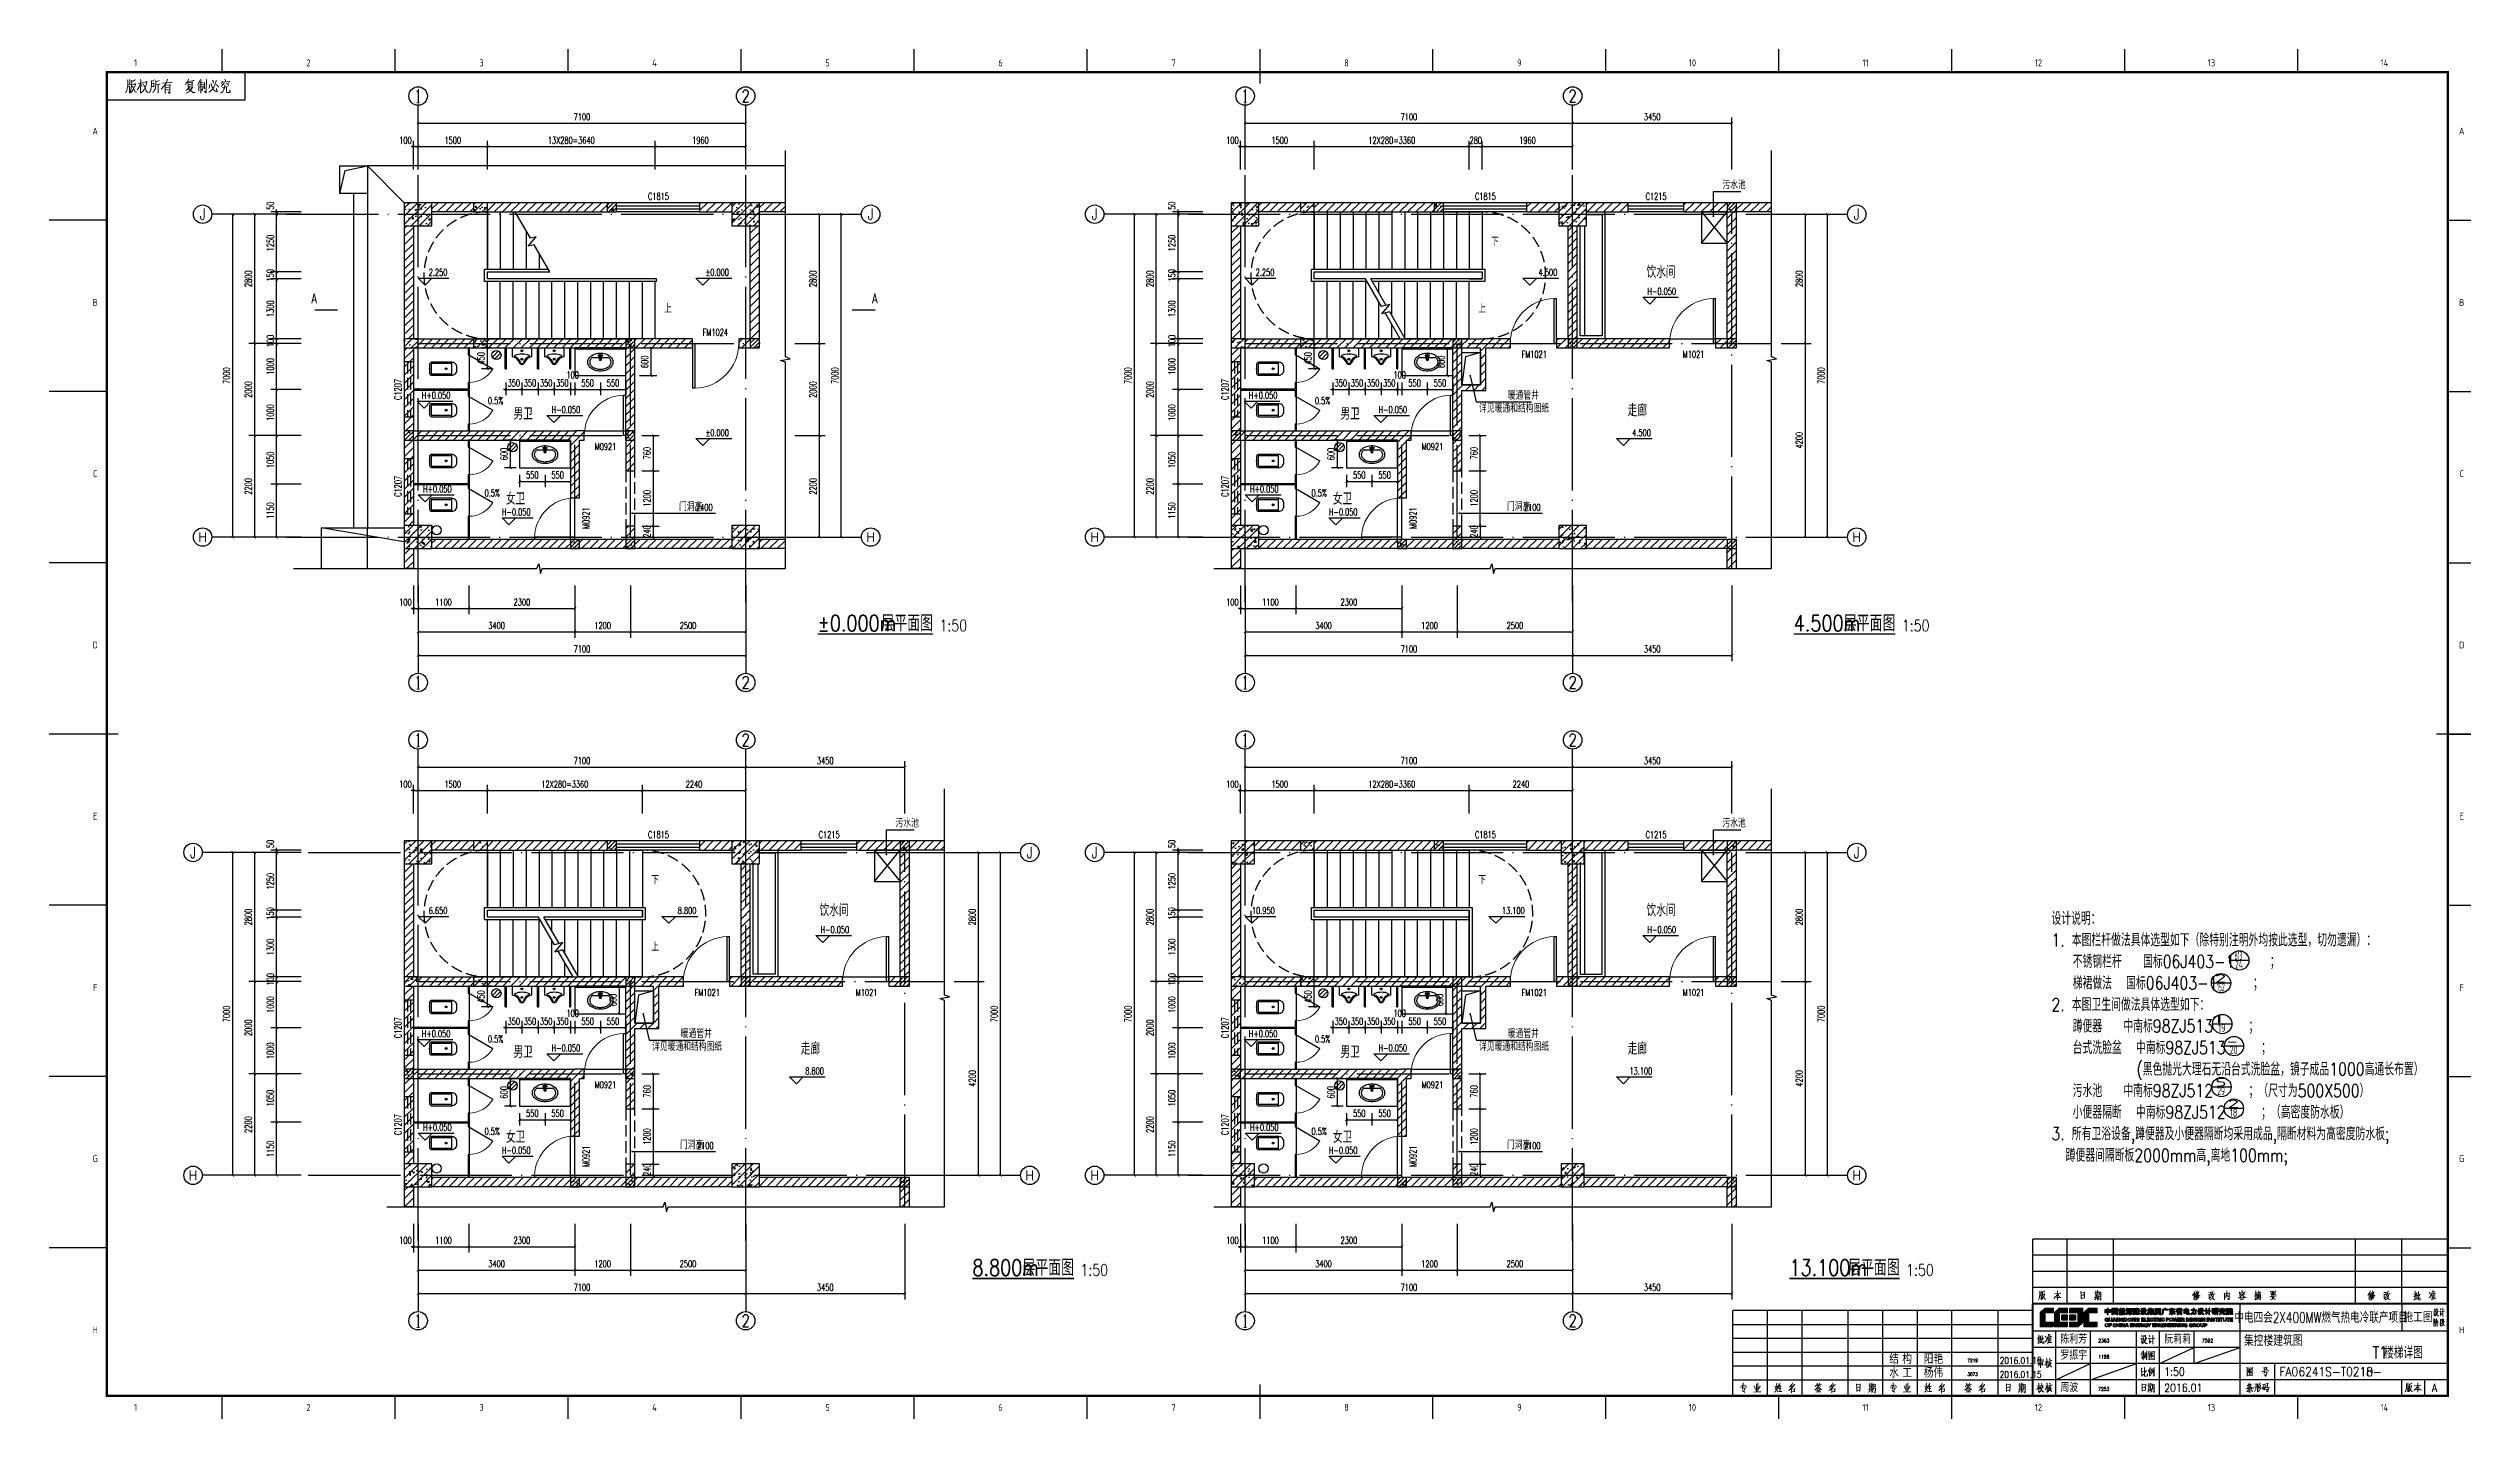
# Model space of a CAD drawing. Extents: x -59142 to 322364, y -122476 to 91021.
# Drawn here: x 141630 to 194154, y -33190 to -3466 of the extents above; entities that cross this region are included whole.
import ezdxf
from ezdxf.enums import TextEntityAlignment as Align

# ---------------------------------------------------------------- set-up
doc = ezdxf.new("R2010")
doc.units = 0
doc.header["$LTSCALE"] = 1000
doc.header["$MEASUREMENT"] = 0
doc.linetypes.add('DASH', pattern=[0.35, 0.25, -0.1])
doc.linetypes.add('DOTE', pattern=[2.42, 2, -0.2, 0.02, -0.2])
for name, color, linetype in [('AXIS', 3, 'Continuous'), ('AXIS_TEXT', 7, 'Continuous'), ('CENTRE LINE', 1, 'DOTE'), ('COLUMN', 255, 'Continuous'), ('DIM_ELEV', 3, 'Continuous'), ('DIM_LEAD', 3, 'Continuous'), ('DIM_SYMB', 3, 'Continuous'), ('DOTE', 1, 'DOTE'), ('GROUND', 204, 'Continuous'), ('HOLE', 6, 'Continuous'), ('HQ1', 7, 'Continuous'), ('HQ2', 7, 'Continuous'), ('LATRINE', 191, 'Continuous'), ('LVTRY', 171, 'Continuous'), ('PUB_DIM', 3, 'Continuous'), ('PUB_HATCH', 255, 'Continuous'), ('PUB_TEXT', 7, 'Continuous'), ('STAIR', 2, 'Continuous'), ('TEXT', 62, 'Continuous'), ('Version', 7, 'Continuous'), ('WALL', 255, 'Continuous'), ('WINDOW', 4, 'Continuous'), ('WINDOW_TEXT', 7, 'Continuous')]:
    doc.layers.add(name, color=color, linetype=linetype)
doc.styles.add('_TCH_AXIS', font='COMPLEX', dxfattribs={"bigfont": 'GBCBIG'})
doc.styles.add('_TCH_DIM', font='SIMPLEX', dxfattribs={"bigfont": 'GBCBIG'})
doc.styles.add('_TCH_DIM_T3', font='SIMPLEX', dxfattribs={"width": 0.705882, "bigfont": 'GBCBIG'})
doc.styles.add('_TCH_LABEL', font='COMPLEX', dxfattribs={"bigfont": 'GBCBIG'})
doc.styles.add('_TCH_WINDOW', font='SIMPLEX', dxfattribs={"bigfont": 'GBCBIG'})
doc.styles.add('COMPLEX', font='COMPLEX')
doc.styles.add('HZTXT', font='geditxt.shx', dxfattribs={"width": 0.8, "bigfont": 'hztxt1.shx'})
doc.styles.get("Standard").update_dxf_attribs({"font": 'gbenor.shx', "bigfont": 'gbcbig.shx'})
doc.styles.add('TK', font='GEDITXT.SHX', dxfattribs={"width": 0.85, "height": 3.5, "bigfont": 'DXT.SHX'})
doc.dimstyles.new('_TCH_ARCH&&50', dxfattribs={"dimtxt": 148.75, "dimasz": 50, "dimexe": 125, "dimexo": 150, "dimgap": 63.125, "dimtad": 1, "dimdec": 0, "dimzin": 0, "dimdsep": 46, "dimtxsty": '_TCH_DIM_T3', "dimblk": 'ARCHTICK', "dimcen": 0.09, "dimazin": 2, "dimtfac": 1, "dimtdec": 0, "dimtix": 1, "dimtmove": 2, "dimatfit": 3, "dimfxl": 1, "dimtolj": 1, "dimtzin": 0, "dimarcsym": 0})
pattern_1 = [(45, (0, 89.76), (-88.38838, 88.38838), [])]
pattern_2 = [(45, (0, 0), (-88.38835, 88.38835), []), (50, (0, 0), (358.6301, -31.37607), [37.5, -412.5]), (355, (0, 0), (-69.3757, 376.0961), [30, -330]), (100.4514, (29.9, -2.6), (289.2547, 344.7198), [31.8701, -350.57106]), (46.1842, (0, 100), (533.6205, -82.7595), [56.25, -618.75]), (96.6356, (44.47, 93.1), (467.3314, 487.059), [47.8051, -525.8565]), (351.1842, (0, 100), (467.331, 487.0593), [45, -495]), (21, (50, 75), (298.45353, -201.30945), [37.5, -412.5]), (326, (50, 75), (121.6577, 362.575), [30, -330]), (71.4514, (74.87, 58.22), (420.1113, 161.26525), [31.8701, -350.57106]), (37.5, (0, 0), (6.07993, 166.44693), [0, -326, 0, -335, 0, -331.25]), (7.5, (0, 0), (131.53477, 197.20586), [0, -191, 0, -318.5, 0, -126.25]), (327.5, (-111.5, 0), (266.91122, -11.27744), [0, -125, 0, -390, 0, -517.5]), (317.5, (-161.5, 0), (291.59308, 50.0525), [0, -162.5, 0, -259, 0, -367.5])]

msp = doc.modelspace()

# ---------------------------------------------------------------- texts
at = {"style": 'HZTXT', "width": 0.8}
for s, height, p in [('结', 210, (181530.3, -31982.5)), ('构', 210, (181815.9, -31982.5)), ('阳艳', 210, (182280.3, -31982.5)), ('7219', 73.5, (183227, -31945.2)), ('2016.01.15', 147, (183926, -31986)), ('T1', 262.5, (192007, -31870.4)), ('楼梯详图', 262.5, (192259, -31870.4)), ('水', 210, (181530.3, -32282.5)), ('工', 210, (181815.9, -32282.5)), ('杨伟', 210, (182280.3, -32282.5)), ('3073', 73.5, (183227, -32245.2)), ('2016.01.15', 147, (183926, -32286))]:
    msp.add_text(s, height=height, dxfattribs=at).set_placement(p)
at = {"style": 'TK', "width": 0.85}
msp.add_attdef('10', (191734.2, -32253), '', height=200, dxfattribs=at)
at = {"layer": 'AXIS_TEXT', "style": '_TCH_AXIS'}
for s, height, p, p2 in [('1', 294.1, (149580.2, -4644.1), (149706.3, -4644.1)), ('2', 266.3, (156654.5, -4630.1), (156832, -4630.1)), ('1', 294.1, (167506.2, -4644.1), (167632.3, -4644.1)), ('2', 266.3, (174580.5, -4630.1), (174758, -4630.1)), ('1', 294.1, (149580.2, -17358.6), (149706.3, -17358.6)), ('2', 266.3, (156654.5, -17344.6), (156832, -17344.6)), ('1', 294.1, (167506.2, -17358.6), (167632.3, -17358.6)), ('2', 266.3, (174580.5, -17344.6), (174758, -17344.6)), ('1', 294.1, (149580.2, -18604.1), (149706.3, -18604.1)), ('2', 266.3, (156654.5, -18590.1), (156832, -18590.1)), ('1', 294.1, (167506.2, -18604.1), (167632.3, -18604.1)), ('2', 266.3, (174580.5, -18590.1), (174758, -18590.1)), ('1', 294.1, (149580.2, -31195.6), (149706.3, -31195.6)), ('2', 266.3, (156654.5, -31181.6), (156832, -31181.6)), ('1', 294.1, (167506.2, -31195.6), (167632.3, -31195.6)), ('2', 266.3, (174580.5, -31181.6), (174758, -31181.6))]:
    msp.add_text(s, height=height, dxfattribs=at).set_placement(p, p2, align=Align.FIT)
at = {"layer": 'PUB_TEXT', "style": '_TCH_DIM'}
for s, height, p in [('污水池', 168.79, (177916, -6515)), ('下', 168.8, (172901.7, -7746.4)), ('上', 168.8, (154975.7, -9196.4)), ('上', 168.8, (172621.7, -9196.4)), ('暖通管井', 168.79, (173261.4, -11077.5)), ('详见暖通和结构图纸', 168.79, (172639.6, -11357.5)), ('门洞高', 168.79, (155298.1, -13490.4)), ('门洞高', 168.79, (173244.1, -13490.4)), ('污水池', 168.79, (159990, -20352)), ('污水池', 168.79, (177916, -20352)), ('下', 168.8, (154695.7, -21583.4)), ('下', 168.8, (172621.7, -21583.4)), ('上', 168.8, (154695.7, -23033.4)), ('详见暖通和结构图纸', 168.79, (154713.6, -25194.5)), ('暖通管井', 168.79, (155335.4, -24914.5)), ('详见暖通和结构图纸', 168.79, (172639.6, -25194.5)), ('暖通管井', 168.79, (173261.4, -24914.5)), ('门洞高', 168.79, (155318.1, -27327.4)), ('门洞高', 168.79, (173244.1, -27327.4))]:
    msp.add_text(s, height=height, dxfattribs=at).set_placement(p)
at = {"layer": 'PUB_TEXT'}
for s, height, style, width, p in [('2.250', 148.75, '_TCH_DIM', 0.705882, (149871.5, -8393)), ('%%P0.000', 148.75, '_TCH_DIM', 0.705882, (155875.5, -8393)), ('2.250', 148.75, '_TCH_DIM', 0.705882, (167797.5, -8393)), ('4.500', 148.75, '_TCH_DIM', 0.705882, (173931.5, -8393)), ('A', 212.5, '_TCH_LABEL', 0.705882, (147332.7, -8991.2)), ('A', 212.5, '_TCH_LABEL', 0.705882, (159485.7, -8991.2)), ('H-0.050', 148.75, '_TCH_DIM', 0.705882, (176291.5, -8807)), ('H+0.050', 148.75, '_TCH_DIM', 0.705882, (149722.5, -11062)), ('0.5%%%', 148.75, '_TCH_DIM', 0.705882, (151154.9, -11176.2)), ('H+0.050', 148.75, '_TCH_DIM', 0.705882, (167648.5, -11062)), ('0.5%%%', 148.75, '_TCH_DIM', 0.705882, (169080.9, -11176.2)), ('H-0.050', 148.75, '_TCH_DIM', 0.705882, (152535, -11372)), ('H-0.050', 148.75, '_TCH_DIM', 0.705882, (170461, -11372)), ('%%P0.000', 148.75, '_TCH_DIM', 0.705882, (155875.5, -11872.5)), ('4.500', 148.75, '_TCH_DIM', 0.705882, (175960, -11872.5)), ('H+0.050', 148.75, '_TCH_DIM', 0.705882, (149748, -13092.5)), ('0.5%%%', 148.75, '_TCH_DIM', 0.705882, (151082.1, -13179)), ('H+0.050', 148.75, '_TCH_DIM', 0.705882, (167674, -13092.5)), ('0.5%%%', 148.75, '_TCH_DIM', 0.705882, (169008.1, -13179)), ('H-0.050', 148.75, '_TCH_DIM', 0.705882, (151459, -13591.5)), ('2400', 148.75, '_TCH_DIM', 0.705882, (155666.7, -13490.4)), ('H-0.050', 148.75, '_TCH_DIM', 0.705882, (169385, -13591.5)), ('2100', 148.75, '_TCH_DIM', 0.705882, (173612.7, -13490.4)), ('%%p0.000m', 350, 'HZTXT', 0.8, (158303.2, -16101)), ('层平面图', 350, 'HZTXT', 0.8, (159684.6, -16101)), ('4.500m', 350, 'HZTXT', 0.8, (179463.1, -16101)), ('层平面图', 350, 'HZTXT', 0.8, (180545.7, -16101)), ('1:50', 250, 'HZTXT', 0.8, (160944, -16101)), ('1:50', 250, 'HZTXT', 0.8, (181805.2, -16101)), ('6.650', 148.75, '_TCH_DIM', 0.705882, (149871.5, -22230)), ('8.800', 148.75, '_TCH_DIM', 0.705882, (155269.5, -22230)), ('H-0.050', 148.75, '_TCH_DIM', 0.705882, (158365.5, -22644)), ('10.950', 148.75, '_TCH_DIM', 0.705882, (167717.5, -22230)), ('13.100', 148.75, '_TCH_DIM', 0.705882, (173135.5, -22230)), ('H-0.050', 148.75, '_TCH_DIM', 0.705882, (176291.5, -22644)), ('H+0.050', 148.75, '_TCH_DIM', 0.705882, (149722.5, -24899)), ('0.5%%%', 148.75, '_TCH_DIM', 0.705882, (151154.9, -25013.2)), ('H-0.050', 148.75, '_TCH_DIM', 0.705882, (152535, -25209)), ('H+0.050', 148.75, '_TCH_DIM', 0.705882, (167648.5, -24899)), ('0.5%%%', 148.75, '_TCH_DIM', 0.705882, (169080.9, -25013.2)), ('H-0.050', 148.75, '_TCH_DIM', 0.705882, (170461, -25209)), ('8.800', 148.75, '_TCH_DIM', 0.705882, (158034, -25709.5)), ('13.100', 148.75, '_TCH_DIM', 0.705882, (175900, -25709.5)), ('H+0.050', 148.75, '_TCH_DIM', 0.705882, (149748, -26929.5)), ('H+0.050', 148.75, '_TCH_DIM', 0.705882, (167674, -26929.5)), ('0.5%%%', 148.75, '_TCH_DIM', 0.705882, (151082.1, -27016)), ('H-0.050', 148.75, '_TCH_DIM', 0.705882, (151459, -27428.5)), ('2100', 148.75, '_TCH_DIM', 0.705882, (155686.7, -27327.4)), ('0.5%%%', 148.75, '_TCH_DIM', 0.705882, (169008.1, -27016)), ('H-0.050', 148.75, '_TCH_DIM', 0.705882, (169385, -27428.5)), ('2100', 148.75, '_TCH_DIM', 0.705882, (173612.7, -27327.4)), ('8.800m', 350, 'HZTXT', 0.8, (161658.6, -30072.5)), ('层平面图', 350, 'HZTXT', 0.8, (162741.2, -30072.5)), ('1:50', 250, 'HZTXT', 0.8, (164000.7, -30072.5)), ('13.100m', 350, 'HZTXT', 0.8, (179369.7, -30072.5)), ('层平面图', 350, 'HZTXT', 0.8, (180639.1, -30072.5)), ('1:50', 250, 'HZTXT', 0.8, (181898.5, -30072.5))]:
    msp.add_text(s, height=height, dxfattribs=dict(at, style=style, width=width)).set_placement(p)
at = {"layer": 'TEXT', "style": 'HZTXT', "width": 0.8}
for s, p in [('饮水间', (176270, -8442)), ('男卫', (151708.5, -11515.5)), ('男卫', (169634.5, -11515.5)), ('走廊', (175863, -11442.9)), ('女卫', (151546, -13358.5)), ('女卫', (169472, -13358.5)), ('饮水间', (158344, -22279)), ('饮水间', (176270, -22279)), ('男卫', (151708.5, -25352.5)), ('走廊', (157937, -25279.9)), ('男卫', (169634.5, -25352.5)), ('走廊', (175863, -25279.9)), ('女卫', (151546, -27195.5)), ('女卫', (169472, -27195.5))]:
    msp.add_text(s, height=262.5, dxfattribs=at).set_placement(p)
at = {"layer": 'TEXT'}
for s, height, width, p, p2 in [('B13', 174.72, 0.612861, (189015, -23219.7), (189183.7, -23219.7)), ('2', 174.7, 2.79686, (188592.1, -23713.9), (188840.5, -23713.9)), ('24', 174.72, 0.85865, (189029, -23410.7), (189197.7, -23410.7)), ('152', 174.72, 0.640409, (188633.8, -23904.9), (188802.6, -23904.9)), ('1', 174.7, 4.875, (188530.1, -24598.6), (188778.5, -24598.6)), ('19', 174.72, 1.03351, (188659.1, -24789.6), (188827.8, -24789.6)), ('-', 174.7, 3.102273, (188841.5, -25077.6), (189089.9, -25077.6)), ('20', 174.72, 0.926758, (188913.1, -25268.6), (189081.8, -25268.6)), ('5', 174.7, 2.884999, (188600.8, -25965.1), (188849.3, -25965.1)), ('29', 174.72, 0.877106, (188642.6, -26156.1), (188811.3, -26156.1)), ('2', 174.7, 2.79686, (188868.8, -26432.6), (189117.3, -26432.6)), ('18', 174.72, 1.103979, (188910.6, -26623.6), (189079.3, -26623.6))]:
    msp.add_text(s, height=height, dxfattribs=dict(at, width=width)).set_placement(p, p2, align=Align.FIT)
at = {"layer": 'TEXT', "insert": (185048.5, -21720), "char_height": 210, "width": 9221.651, "attachment_point": 1}
msp.add_mtext('{\\Fgeditxt,dxt|c134;\\H1.3333x;\\W0.8;\\P设计说明\\Fsimplex,gbcbig|c134;：\\Fgeditxt,dxt|c134;\\P1. 本图栏杆做法具体选型如下\\Fsimplex,gbcbig|c134;（\\Fgeditxt,dxt|c134;除特别注明外均按此选型\\Fsimplex,gbcbig|c134;，\\Fgeditxt,dxt|c134;切勿遗漏\\Fsimplex,gbcbig|c134;）：\\Fgeditxt,dxt|c134;\\P   不锈钢栏杆   国标06J403-1     \\Fsimplex,gbcbig|c134;；\\Fgeditxt,dxt|c134;   \\P   梯裙做法  国标06J403-1     \\Fsimplex,gbcbig|c134;；\\Fgeditxt,dxt|c134;   \\P2. 本图卫生间做法具体选型如下\\Fsimplex,gbcbig|c134;：\\Fgeditxt,dxt|c134; \\P   蹲便器   中南标98ZJ513     \\Fsimplex,gbcbig|c134;；\\Fgeditxt,dxt|c134; \\P   台式洗脸盆  中南标98ZJ513     \\Fsimplex,gbcbig|c134;；\\Fgeditxt,dxt|c134;\\P            (黑色抛光大理石无沿台式洗脸盆\\Fsimplex,gbcbig|c134;，\\Fgeditxt,dxt|c134;镜子成品1000高通长布置\\Fsimplex,gbcbig|c134;）\\Fgeditxt,dxt|c134;\\P   污水池   中南标98ZJ512     \\Fsimplex,gbcbig|c134;；（\\Fgeditxt,dxt|c134;尺寸为500X500\\Fsimplex,gbcbig|c134;）\\Fgeditxt,dxt|c134;\\P   小便器隔断  中南标98ZJ512     \\Fsimplex,gbcbig|c134;；（\\Fgeditxt,dxt|c134;高密度防水板\\Fsimplex,gbcbig|c134;）\\Fgeditxt,dxt|c134;\\P3. 所有卫浴设备,蹲便器及小便器隔断均采用成品,隔断材料为高密度防水板;\\P  蹲便器间隔断板2000mm高,离地100mm;\\P   \\P     \\P   \\P}\\P  ', dxfattribs=at)
at = {"layer": 'WINDOW_TEXT', "style": '_TCH_WINDOW', "width": 0.705882}
for p in [(149280.1, -11086.4), (167206.1, -11086.4), (149280.1, -13186.4), (167206.1, -13186.4), (149280.1, -24923.4), (167206.1, -24923.4), (149280.1, -27023.4), (167206.1, -27023.4)]:
    msp.add_text('C1207', height=148.75, rotation=90, dxfattribs=at).set_placement(p)

# ---------------------------------------------------------------- blocks, each defined once
blk = doc.blocks.new('GEDI_WK_A11')
at = {"color": 3}
for p, q in [((75, 584), (75, 594)), ((150, 584), (150, 594)), ((225, 584), (225, 594)), ((300, 584), (300, 594)), ((375, 584), (375, 594)), ((450, 584), (450, 594)), ((525, 584), (525, 594)), ((600, 584), (600, 594)), ((675, 584), (675, 594)), ((750, 584), (750, 594)), ((825, 584), (825, 594)), ((900, 584), (900, 594)), ((975, 584), (975, 594)), ((85, 572), (85, 584)), ((25, 572), (85, 572)), ((25, 519.8), (0, 519.8)), ((1040, 519.8), (1050, 519.8)), ((25, 445.5), (0, 445.5)), ((1040, 445.5), (1050, 445.5)), ((25, 371.2), (0, 371.2)), ((1040, 371.2), (1050, 371.2)), ((25, 297), (0, 297)), ((1040, 297), (1050, 297)), ((25, 222.8), (0, 222.8)), ((1040, 222.8), (1050, 222.8)), ((25, 148.5), (0, 148.5)), ((1040, 148.5), (1050, 148.5)), ((25, 74.2), (0, 74.2)), ((1040, 74.2), (1050, 74.2)), ((75, 0), (75, 10)), ((150, 0), (150, 10)), ((225, 0), (225, 10)), ((300, 0), (300, 10)), ((375, 0), (375, 10)), ((450, 0), (450, 10)), ((525, 0), (525, 10)), ((600, 0), (600, 10)), ((675, 0), (675, 10)), ((750, 0), (750, 10)), ((825, 0), (825, 10)), ((900, 0), (900, 10)), ((975, 0), (975, 10))]:
    blk.add_line(p, q, dxfattribs=at)
for points, const_width in [([(0, 0), (1050, 0), (1050, 594), (0, 594)], 0.1), ([(25, 10), (1040, 10), (1040, 584), (25, 584)], 1)]:
    blk.add_lwpolyline(points, close=True, dxfattribs=dict(at, const_width=const_width))
at = {"color": 3, "const_width": 0.5}
for points in [[(525, 579), (525, 594)], [(30, 297), (0, 297)], [(1035, 297), (1050, 297)], [(525, 0), (525, 15)]]:
    blk.add_lwpolyline(points, dxfattribs=at)
at = {"color": 3}
for s, p in [('1', (37.5, 588)), ('2', (112.5, 588)), ('3', (187.5, 588)), ('4', (262.5, 588)), ('5', (337.5, 588)), ('6', (412.5, 588)), ('7', (487.5, 588)), ('8', (562.5, 588)), ('9', (637.5, 588)), ('10', (712.5, 588)), ('11', (787.5, 588)), ('12', (862.5, 588)), ('13', (937.5, 588)), ('14', (1012.5, 588)), ('1', (37.5, 5)), ('2', (112.5, 5)), ('3', (187.5, 5)), ('4', (262.5, 5)), ('5', (337.5, 5)), ('6', (412.5, 5)), ('7', (487.5, 5)), ('8', (562.5, 5)), ('9', (637.5, 5)), ('10', (712.5, 5)), ('11', (787.5, 5)), ('12', (862.5, 5)), ('13', (937.5, 5)), ('14', (1012.5, 5))]:
    blk.add_text(s, height=3, dxfattribs=at).set_placement(p, align=Align.MIDDLE)
for s, p in [('A', (20, 556.9)), ('A', (1046, 556.9)), ('B', (20, 482.6)), ('B', (1046, 482.6)), ('C', (20, 408.4)), ('C', (1046, 408.4)), ('D', (20, 334.1)), ('D', (1046, 334.1)), ('E', (20, 259.9)), ('E', (1046, 259.9)), ('F', (20, 185.6)), ('F', (1046, 185.6)), ('G', (20, 111.4)), ('G', (1046, 111.4)), ('H', (20, 37.1)), ('H', (1046, 37.1))]:
    blk.add_text(s, height=3, dxfattribs=at).set_placement(p, align=Align.CENTER)
blk = doc.blocks.new('GEDI_Copyright_2012')
at = {"color": 7, "lineweight": 0}
for points in [[(9, -3.4), (9.1, -3.8), (9.1, -5), (9.1, -5.9), (9, -6.7), (8.9, -7.3), (8.7, -8), (8.5, -8.5), (8.2, -8.9)], [(9.1, -6.4), (10, -6.3), (9.9, -6.1), (9.9, -8.4), (9.9, -8.1), (9.9, -7.7)], [(9.2, -5.5), (10.4, -5.3)], [(10.8, -3.5), (10.9, -4), (10.9, -4.7), (10.8, -5.5), (10.7, -6.3), (10.6, -7), (10.5, -7.7), (10.3, -8.2), (10.1, -8.7), (9.8, -9.1)], [(9.9, -3.1), (10, -3.4), (10, -5.3)], [(11.2, -5.4), (12.6, -5.1), (12.5, -4.9), (12.3, -5.6), (12, -6.4), (11.7, -7), (11.5, -7.6), (11, -8.2), (10.6, -8.7), (10.3, -9)], [(12.4, -3.2), (12.3, -3.4), (11.5, -3.9), (11, -4.1)], [(11.2, -6.1), (12.3, -8.6), (13.1, -8.7), (12.4, -8.6), (12.2, -8.3)], [(14.7, -4.9), (14.4, -5.7), (14.1, -6.4), (13.7, -7.1), (13.4, -7.6), (13.4, -7.8)], [(13.6, -5.1), (15.4, -4.7)], [(14.6, -3.1), (14.8, -3.4), (14.8, -3.3), (14.7, -9.1), (14.7, -8.7), (14.7, -8.1)], [(14.7, -5.6), (15.3, -6), (15.4, -6.3)], [(15.7, -4.5), (17.5, -4.2), (17.4, -4), (17.3, -4.7), (17.1, -5.4), (16.9, -5.9), (16.8, -6.4), (16.5, -6.9), (16.2, -7.5), (15.9, -8), (15.6, -8.4), (15.3, -8.7), (15, -9)], [(15.6, -5.2), (15.9, -5.3), (17.4, -8.7), (18.2, -8.8), (17.4, -8.6), (17.1, -8.1)], [(20.7, -3.4), (20.5, -3.5), (19.4, -4.1), (19.3, -3.7), (19.4, -4.1), (19.4, -5.4), (19.4, -6.2), (19.3, -6.8), (19.2, -7.3), (19.1, -7.8), (18.9, -8.3), (18.7, -8.7), (18.5, -9)], [(19.5, -6.4), (19.6, -6.3), (20.5, -6.2), (20.4, -6.2), (20.5, -4.7), (20.6, -4.9), (19.4, -5.1)], [(22.7, -3.6), (22, -4), (21.3, -4.1), (21.3, -3.7), (21.3, -4.3), (21.3, -4.9), (21.3, -5.6), (21.2, -6.1), (21.1, -6.6), (21.1, -7.2), (20.9, -7.6), (20.7, -7.9), (20.5, -8.2), (20.3, -8.5), (20.1, -8.8), (19.9, -9)], [(21.3, -5.5), (23.2, -5.2), (23.1, -5.2), (22.9, -5.3)], [(22.3, -5.4), (22.3, -9.1), (22.2, -8.9), (22.3, -8.5)], [(26.3, -3), (26.3, -3.2), (26, -4.1), (25.8, -4.7), (25.5, -5.1), (25, -5.8), (24.4, -6.6), (23.9, -7.1), (23.6, -7.4)], [(24, -4.8), (28.4, -4.4), (28.1, -4.3)], [(25.3, -5.5), (25.4, -5.7), (25.4, -9), (25.4, -9.3), (25.3, -9), (25.4, -8.7)], [(25.4, -5.7), (27.4, -5.5), (27.4, -5.4), (27.5, -5.5), (27.4, -5.6), (27.4, -9.1), (27.3, -9.3), (26.7, -8.6), (27.3, -9.2)], [(27, -6.6), (25.5, -6.7)], [(25.5, -7.7), (27, -7.5)], [(28.1, -4.3), (27.8, -4.5)], [(35.5, -3), (35.5, -3.2), (35, -4.2), (34.5, -4.8), (34.3, -5.2), (34.1, -5.5)], [(35.7, -6.4), (35.7, -6.5), (35, -7.4), (34.6, -7.8), (34.3, -8)], [(35.6, -6.9), (35.7, -7), (37.3, -6.7), (37.2, -6.5), (36.8, -7.3), (36.5, -7.7), (36.2, -8), (35.7, -8.4), (35.3, -8.7), (34.8, -9), (34.3, -9.2)], [(35.1, -4.1), (36.3, -3.9), (37.9, -3.7), (37.7, -3.6), (37.5, -3.7)], [(35.2, -4.4), (35.3, -4.7), (35.3, -5.6), (35.3, -6.4), (35.3, -6.2), (37.2, -5.9), (37.1, -5.9), (37.1, -4.2), (37.3, -4.4), (35.3, -4.7)], [(36.6, -5.3), (35.4, -5.5)], [(35.5, -7.4), (35.6, -7.4), (37.6, -9), (38.3, -8.9), (37.6, -8.9), (37.3, -8.8)], [(39.3, -5.6), (42.1, -5.3), (42, -5.3), (41.9, -5.3), (41.7, -5.4)], [(40.1, -3.6), (40.2, -3.9), (39.8, -4.9), (39.7, -5.2)], [(39.9, -6.1), (40, -6.7), (40, -6.8), (40, -8.3), (40, -8), (40, -7.7)], [(40, -6.6), (41.9, -6.3), (41.8, -6.1), (41.7, -6.5), (41.7, -7.2), (41.6, -7.6), (41.6, -7.9), (41.4, -8.1), (41.1, -7.6), (41.5, -8)], [(40.1, -4.5), (41.7, -4.3)], [(40.8, -3), (40.8, -3.3), (40.8, -9.2), (40.7, -8.9), (40.8, -8.5)], [(42.3, -4.3), (42.4, -4.6), (42.4, -7.3), (42.3, -6.8), (42.4, -6.5)], [(43.1, -3.1), (43.2, -3.4), (43.1, -8.2), (43.1, -8.5), (43.1, -8.8), (43.1, -8.9), (43, -9), (42.4, -8.2), (43.1, -8.9)], [(47.4, -3.5), (47.4, -4), (47.2, -4.7), (47, -5.3), (46.7, -5.9), (46.5, -6.5), (46.2, -6.9), (45.9, -7.4), (45.5, -7.8), (45.1, -8.1), (44.7, -8.5), (44.2, -8.7)], [(44.7, -5.4), (44.6, -5.9), (44.5, -6.5), (44.4, -6.8), (44.2, -7)], [(45.3, -4.9), (45.4, -5.6), (45.6, -6.2), (45.8, -6.7), (46, -7.2), (46.2, -7.6), (46.6, -7.9), (47, -8.3), (47.5, -8.4), (47.8, -8.5), (47.9, -8.5), (47.7, -7.8), (47.6, -7.1), (47.8, -8.5)], [(45.8, -3.5), (46.1, -3.9), (46.2, -4.3), (46.3, -4.5), (46.3, -4.6)], [(47.6, -5.4), (48.1, -5.9), (48.4, -6.3), (48.5, -6.6)], [(51.2, -5.5), (51.2, -5.8), (51.1, -6.6), (51, -7), (50.8, -7.4), (50.7, -7.8), (50.5, -8.1), (50.3, -8.4), (50.1, -8.7), (49.8, -8.9), (49.4, -9.2)], [(50.9, -4.7), (50.8, -5), (50.4, -5.4), (50.1, -5.8), (49.8, -6), (49.6, -6.2)], [(50.1, -4), (50, -4.3), (49.9, -4.6), (49.9, -4.8), (49.8, -5), (49.7, -5), (50, -4.4), (53.3, -4.1), (53.2, -4), (52.8, -4.8)], [(50, -6.7), (52.2, -6.4), (52.1, -6.3), (52, -6.6), (51.9, -8.2), (52, -8.6), (52.1, -8.8), (52.2, -8.9), (52.4, -8.9), (52.6, -8.9), (53.2, -8.9), (53.4, -8.8), (53.5, -8.7), (53.4, -7.7), (53.4, -8.8)], [(51.2, -3), (51.5, -3.6), (51.5, -3.9)], [(51.8, -4.8), (52.3, -5.1), (52.7, -5.4), (52.8, -5.7), (52.9, -5.9)]]:
    blk.add_lwpolyline(points, dxfattribs=at)
blk = doc.blocks.new('GEDI_TQ_2012')
at = {"color": 2}
for p, q in [((-90, 0), (-90, 40)), ((-20, 40), (-20, 28)), ((0, 28), (-180, 28)), ((-170, 0), (-170, 28)), ((-155, 0), (-155, 28)), ((-135, 0), (-135, 28)), ((-125, 0), (-125, 28)), ((-110, 14), (-110, 28)), ((-90, 21), (-180, 21)), ((0, 14), (-170, 14)), ((-75, 0), (-75, 14)), ((0, 7), (-180, 7)), ((-20, 0), (-20, 7)), ((-10, 0), (-10, 7))]:
    blk.add_line(p, q, dxfattribs=at)
at = {"color": 7}
for p, q in [((0, 40), (0, 0)), ((0, 0), (-180, 0))]:
    blk.add_line(p, q, dxfattribs=at)
at = {"color": 2, "const_width": 0.8}
for points in [[(-180, 40), (0, 40)], [(-180, 0), (-180, 40)]]:
    blk.add_lwpolyline(points, dxfattribs=at)
at = {"color": 7, "lineweight": 0}
for points in [[(-6.3, 36.5), (-5.7, 36.7), (-5.8, 36.8), (-5.9, 36.5), (-5.9, 35), (-6, 34.9), (-5.5, 35.5)], [(-6.1, 33.5), (-6.1, 33.1), (-6.1, 30.2), (-6.1, 30.4), (-6.1, 30.7)], [(-6.1, 33.1), (-5.5, 33.2), (-5.5, 33.3), (-5.8, 32.5), (-5.8, 32.5), (-5.8, 32.4), (-5.7, 32.3), (-5.7, 32.2), (-5.6, 32), (-5.6, 31.9), (-5.6, 31.7), (-5.6, 31.6), (-5.6, 31.5), (-5.7, 31.4), (-5.9, 31.7)], [(-6, 37.8), (-5.7, 37.4), (-5.7, 37.2)], [(-5.1, 32.2), (-5.1, 32), (-5.1, 32), (-5.1, 31.8), (-5.2, 31.4), (-5.2, 31.2), (-5.3, 31), (-5.3, 30.8), (-5.4, 30.6), (-5.5, 30.4), (-5.6, 30.3), (-5.8, 30.2)], [(-5.3, 36.2), (-4.4, 36.4), (-4.5, 36.4), (-4.6, 36.2), (-4.7, 35.9), (-4.8, 35.7), (-4.9, 35.5), (-5.1, 35.2), (-5.3, 35), (-5.4, 34.8), (-5.6, 34.7), (-5.7, 34.6)], [(-5.2, 37.8), (-5.1, 37.6), (-5.1, 37.3), (-5.2, 37), (-5.3, 36.8), (-5.3, 36.6), (-5.4, 36.4), (-5.5, 36.3)], [(-4.9, 33.6), (-4.9, 33.5), (-4.9, 33.3), (-5, 33), (-5.1, 32.7), (-5.3, 32.5), (-5.4, 32.3), (-5.5, 32.1)], [(-5.3, 35.9), (-5.2, 35.9), (-4.4, 34.7), (-4, 34.7), (-4.4, 34.7), (-4.5, 34.9)], [(-5.1, 37.6), (-4.5, 37.6), (-4.6, 37.7), (-4.6, 37.5), (-4.6, 37.3), (-4.6, 37.1), (-4.6, 36.9), (-4.6, 36.8), (-4.6, 36.8), (-4.5, 36.7), (-4.4, 36.7), (-4.2, 36.7), (-4.2, 36.7), (-4.1, 36.8)], [(-4.9, 33.2), (-4.3, 32.1), (-4, 32), (-4.3, 32.1), (-4.4, 32.3)], [(-4.7, 32.3), (-4.7, 32.2), (-4.7, 32.1), (-4.7, 30.1), (-4.7, 30.3), (-4.7, 30.6)], [(-3.7, 36.6), (-3.1, 36.7), (-3.2, 36.8), (-3.2, 35), (-3.3, 34.9), (-2.7, 35.7)], [(-3.6, 31.1), (-2.7, 31.6)], [(-3.4, 37.9), (-3.2, 37.6), (-3.1, 37.4), (-3.1, 37.3)], [(-2.7, 33.3), (-2.9, 33.1), (-3.2, 33)], [(-3.2, 33.3), (-3.2, 33), (-3.2, 30.3), (-3.2, 30.5), (-3.2, 30.7)], [(-3.2, 32.5), (-2.7, 32.7)], [(-2.7, 32.1), (-3.2, 32)], [(-2.4, 31.9), (-2.4, 31.9), (-1.7, 32), (-1.8, 32), (-1.9, 31.7), (-1.9, 31.5), (-2, 31.4), (-2.1, 31.2), (-2.2, 31), (-2.3, 30.8), (-2.4, 30.7), (-2.6, 30.6), (-2.7, 30.5), (-2.8, 30.4), (-2.9, 30.3)], [(-2.8, 36.6), (-1.4, 36.7), (-1.5, 36.8), (-1.7, 36.7)], [(-2.4, 33.4), (-2.3, 33.1), (-2.4, 32.7), (-2.4, 32.5), (-2.4, 32.3), (-2.5, 32.2), (-2.5, 32.1), (-2.6, 32)], [(-2.5, 31.6), (-2.4, 31.6), (-1.7, 30.5), (-1.4, 30.5), (-1.7, 30.5), (-1.8, 30.6)], [(-2.3, 33.2), (-1.8, 33.3), (-1.8, 33.3), (-1.9, 33.1), (-1.9, 32.9), (-1.9, 32.6), (-1.9, 32.5), (-1.9, 32.4), (-1.8, 32.3), (-1.7, 32.3), (-1.5, 32.3)], [(-2.2, 38), (-2.2, 37.8), (-2.2, 34.4), (-2.2, 34.6), (-2.2, 34.9)], [(-178, 25.1), (-177.9, 25.1), (-176.9, 25.4)], [(-177.9, 24.1), (-176.9, 24.7)], [(-177.4, 26.5), (-177.3, 26.2), (-177.4, 22.8), (-177.4, 22.7), (-177.8, 23), (-177.4, 22.8)], [(-176.7, 25.9), (-176.6, 25.8), (-176.7, 23), (-176.8, 23), (-176.2, 23.5)], [(-176.2, 24.7), (-176.6, 24.5)], [(-176, 26.3), (-175.9, 26.1), (-176, 23.7), (-176, 23.4), (-176, 23.2), (-175.9, 23), (-175.9, 22.9), (-175.8, 22.8), (-175.7, 22.8), (-175.6, 22.8), (-175.5, 22.8), (-175.3, 22.8), (-175.2, 22.8), (-175.1, 22.8), (-175.2, 23.7), (-175.2, 22.8), (-175.2, 22.8)], [(-175.3, 25.2), (-175.4, 25), (-176, 24.2)], [(-174.6, 25.9), (-174.3, 25.6), (-174.2, 25.3)], [(-174.6, 23.8), (-174.6, 23.8), (-174.3, 23.5), (-173.8, 25.3)], [(-173.1, 26.7), (-173.1, 26.5), (-173.3, 25.8), (-173.5, 25.3), (-173.8, 24.8)], [(-173.4, 25.5), (-173.3, 23.3), (-173.4, 22.8), (-173.4, 22.5), (-173.4, 22.8)], [(-173.2, 25.4), (-171.8, 25.6), (-171.9, 25.7), (-172.2, 25.6), (-172.6, 25.5), (-172.6, 23.1)], [(-173.1, 24.7), (-172, 24.8)], [(-173.1, 23.1), (-171.7, 23.2)], [(-173, 23.9), (-172, 24.1)], [(-172.7, 26.7), (-172.5, 26.1), (-172.5, 26), (-172.4, 25.8)], [(-133.3, 24.8), (-132.6, 25), (-132.7, 25.1), (-132.7, 24.8), (-132.7, 23.1), (-132.9, 23), (-132.3, 23.7)], [(-132.9, 26.2), (-132.6, 25.8), (-132.5, 25.6)], [(-131.9, 24.4), (-130.8, 24.6), (-130.9, 24.7), (-131, 24.4), (-131.2, 24.1), (-131.3, 23.9), (-131.4, 23.6), (-131.7, 23.3), (-131.9, 23.1), (-132.2, 22.8), (-132.4, 22.7), (-132.5, 22.6)], [(-131.8, 26.3), (-131.8, 26), (-131.8, 25.7), (-131.8, 25.4), (-131.9, 25.1), (-132, 24.9), (-132.1, 24.7), (-132.3, 24.5)], [(-131.9, 24.1), (-131.9, 24.1), (-130.9, 22.7), (-130.3, 22.7), (-130.9, 22.8), (-131, 22.9)], [(-131.7, 26), (-131, 26.1), (-131.1, 26.2), (-131.1, 25.9), (-131.1, 25.7), (-131.1, 25.5), (-131.1, 25.3), (-131.1, 25.2), (-131.1, 25.1), (-130.9, 25), (-130.8, 25), (-130.6, 25), (-130.5, 25), (-130.4, 25.1)], [(-129.9, 24.9), (-129.2, 25), (-129.2, 25.1), (-129.3, 23), (-129.4, 22.9), (-128.6, 23.8)], [(-129.5, 26.4), (-129.3, 26), (-129.2, 25.9), (-129.1, 25.7)], [(-128.8, 24.9), (-127, 25), (-127.1, 25.1), (-127.3, 25)], [(-127.9, 26.4), (-127.9, 26.2), (-127.9, 22.4), (-127.9, 22.6), (-127.9, 23)], [(-177.7, 15.7), (-177.7, 15.4), (-177.8, 15.2), (-177.8, 15), (-177.9, 14.8)], [(-177.7, 15.4), (-175.2, 15.6), (-175.3, 15.7), (-175.6, 15.1)], [(-177.4, 14.9), (-177.4, 14.6), (-177.3, 13.1), (-177.3, 13.4), (-175.9, 13.5), (-176.1, 13.5), (-176.4, 13.5)], [(-175.9, 13.5), (-175.8, 13.3), (-175.6, 14.9), (-175.6, 14.8), (-177.3, 14.6)], [(-177.1, 14), (-176.1, 14.2)], [(-176.7, 16.3), (-176.5, 16), (-176.5, 15.7)], [(-176.6, 15.3), (-176.5, 15.2), (-176.6, 12.2), (-176.6, 12.5), (-176.6, 12.9)], [(-173.9, 14.9), (-174.1, 14.4), (-174.3, 14), (-174.5, 13.7), (-174.7, 13.4)], [(-173.5, 15.1), (-174.6, 14.9)], [(-174, 16.3), (-173.9, 16.1), (-173.9, 16.1), (-173.9, 12.3), (-173.9, 12.6), (-173.9, 12.9)], [(-173.9, 14.7), (-173.5, 14.3)], [(-172, 14.2), (-172.1, 13.9), (-172.4, 13.4), (-172.8, 13.1), (-173.1, 12.7), (-173.4, 12.5), (-173.7, 12.3)], [(-172.2, 14.8), (-172.2, 14.7), (-172.6, 14.2), (-172.6, 14.1), (-172.9, 13.8), (-173.1, 13.5), (-173.4, 13.2)], [(-173.2, 15.1), (-171.7, 15.4), (-171.8, 15.4), (-172, 15.3)], [(-172.7, 15.2), (-172.7, 15), (-173.2, 14.2), (-173.2, 14.2), (-172.4, 14.4)], [(-172.8, 16.2), (-172.6, 15.9), (-172.5, 15.7), (-172.6, 15.6)], [(-172.5, 13.3), (-172, 12.7), (-171.9, 12.5), (-172, 12.8)], [(-133.1, 17.9), (-131.2, 18.1), (-131.3, 18.1), (-131.4, 18.1), (-131.5, 18)], [(-132.9, 12), (-132.6, 11.8), (-132.8, 11.8), (-132.7, 8.7), (-132.9, 8.6), (-131.8, 9.4)], [(-132.5, 19.2), (-132.5, 19), (-132.7, 18.3), (-132.8, 18.1)], [(-132.7, 17.5), (-132.6, 17.2), (-132.6, 17.1), (-132.6, 16.1), (-132.6, 16.3), (-132.6, 16.5)], [(-132.6, 17.2), (-131.3, 17.4), (-131.4, 17.5), (-131.5, 17.3), (-131.5, 16.8), (-131.5, 16.6), (-131.6, 16.4), (-131.6, 16.3), (-131.9, 16.6), (-131.6, 16.3)], [(-132.6, 10.4), (-132, 10.6)], [(-132.5, 18.6), (-131.5, 18.7)], [(-132.1, 19.6), (-132, 19.4), (-132.1, 15.5), (-132.1, 15.7), (-132.1, 16)], [(-131.7, 12.3), (-131.5, 12.1), (-131.6, 12.2), (-131.6, 11.5), (-131.6, 10.8), (-131.6, 10.2), (-131.6, 9.7), (-131.6, 9.7), (-131.6, 9.5), (-131.6, 8.9), (-131.5, 8.7), (-131.4, 8.6), (-131.1, 8.6), (-130.6, 8.6), (-130.3, 8.7), (-130.2, 8.7), (-130.3, 9.6)], [(-131.6, 10), (-130.8, 10.8), (-130.6, 11.1)], [(-131.1, 18.7), (-131, 18.6), (-131, 16.7), (-131.1, 17.1), (-131, 17.3)], [(-130.6, 19.5), (-130.5, 19.3), (-130.5, 16.2), (-130.5, 16), (-130.6, 15.8), (-130.6, 15.7), (-130.7, 15.7), (-131, 16.2), (-130.6, 15.7)], [(-129.1, 12.3), (-129.1, 12.1), (-129.4, 11.4), (-129.7, 11), (-129.9, 10.6)], [(-129.6, 19.4), (-129.6, 19), (-129.5, 15.6), (-129.6, 16), (-127.6, 16), (-127.7, 16), (-128, 16)], [(-129.6, 19), (-127.2, 19.2), (-127.3, 19.3), (-127.4, 19), (-127.4, 16.1), (-127.4, 15.7), (-127.6, 16)], [(-128.8, 18.5), (-128.7, 18.5), (-127.9, 18.6), (-128, 18.7), (-128.3, 18), (-128.6, 17.7), (-128.9, 17.4), (-129.1, 17.2), (-129.4, 17)], [(-129.4, 11.4), (-129.4, 8.6), (-129.4, 8.8), (-129.4, 8.9), (-129.4, 9.2)], [(-128.6, 19), (-128.6, 18.8), (-128.9, 18.3), (-129.2, 17.9), (-129.3, 17.8)], [(-128.6, 11.5), (-128.6, 11.5), (-128.7, 11), (-128.8, 10.6), (-129, 10.3), (-129.1, 10.1)], [(-128.6, 10.9), (-128, 11), (-128.1, 11.1), (-128.1, 10.8), (-128.2, 10.4), (-128.3, 10.2), (-128.4, 9.9), (-128.6, 9.7), (-128.7, 9.4), (-128.8, 9.2), (-129, 9), (-129.1, 8.9)], [(-129, 11.6), (-129, 11.6), (-128.9, 11.6), (-127.9, 11.8), (-128, 11.8), (-128.2, 11.7)], [(-128.8, 18.1), (-128.8, 18.1), (-127.9, 17.3), (-127.6, 17.3), (-127.9, 17.3), (-128, 17.4)], [(-128.8, 16.7), (-128.4, 16.5), (-128.3, 16.4)], [(-128.7, 17.3), (-128.4, 17.1), (-128.3, 16.9)], [(-127.4, 12.3), (-127.2, 12.1), (-127.3, 12.1), (-127.3, 8.9), (-127.3, 8.8), (-127.3, 8.6), (-127.4, 8.6), (-127.8, 9.1), (-127.4, 8.6), (-127.3, 8.7)], [(-127.8, 11.4), (-127.7, 11.3), (-127.8, 11.3), (-127.8, 9.7), (-127.8, 9.9), (-127.8, 10.1)], [(-87.1, 12.4), (-87, 12), (-87, 8.6), (-87, 9), (-85, 9), (-85.1, 9), (-85.4, 9)], [(-87, 12), (-84.6, 12.2), (-84.7, 12.3), (-84.8, 12), (-84.8, 9), (-84.8, 8.7), (-85, 9)], [(-86.1, 11.9), (-86.1, 11.8), (-86.3, 11.3), (-86.6, 10.9), (-86.8, 10.7)], [(-86.2, 11.4), (-86.1, 11.4), (-85.3, 11.5), (-85.4, 11.6), (-85.8, 11), (-86, 10.7), (-86.3, 10.4), (-86.5, 10.2), (-86.8, 10)], [(-86.3, 11.1), (-86.2, 11.1), (-85.3, 10.2), (-85, 10.2), (-85.3, 10.3), (-85.5, 10.4)], [(-80.6, 10.6), (-80.2, 10.6), (-79.5, 10.7), (-77.7, 10.9), (-77.9, 10.9), (-78.2, 10.9)], [(-79.8, 12.5), (-79.7, 12.1), (-79.7, 11), (-79.7, 11.3), (-78.4, 11.4), (-78.6, 11.4), (-78.6, 12.2), (-78.5, 12.4), (-78.5, 12.3), (-78.7, 12.2), (-79.7, 12.1)], [(-79.5, 10.7), (-79.7, 9.9), (-79.8, 10), (-78.3, 10.2), (-78.4, 10.3), (-78.4, 10.2), (-78.6, 9.6), (-78.7, 9.3), (-78.8, 9), (-78.9, 8.8), (-79, 8.6), (-79.1, 8.6), (-79.5, 9.3), (-79, 8.6)], [(-177.4, 4.2), (-177.6, 3.7), (-177.8, 3.4), (-178, 3), (-178.2, 2.7)], [(-177, 4.4), (-178.1, 4.2)], [(-177.5, 5.5), (-177.4, 5.3), (-177.4, 5.4), (-177.4, 1.5), (-177.5, 1.7), (-177.4, 2.1)], [(-177.4, 4), (-177, 3.6)], [(-175.9, 3.7), (-175.9, 3.5), (-176.1, 3), (-176.2, 2.7), (-176.4, 2.4), (-176.6, 2.1), (-176.8, 1.9), (-176.9, 1.7), (-177.2, 1.5)], [(-176.4, 4.2), (-176.4, 4), (-176.7, 3.5), (-176.9, 3.2), (-177, 3.1)], [(-176.8, 4.5), (-175.4, 4.7), (-175.5, 4.7), (-175.6, 4.7)], [(-176.7, 3.3), (-176.6, 3.2), (-175.6, 1.7), (-175.1, 1.7), (-175.6, 1.8), (-175.7, 1.9)], [(-176.4, 5.5), (-176.2, 5.2), (-176.1, 5), (-176.1, 4.8)], [(-175.9, 4.2), (-175.6, 3.9), (-175.5, 3.7), (-175.4, 3.5)], [(-173.8, 4.1), (-174, 3.6), (-174.2, 3.2), (-174.4, 2.9), (-174.6, 2.6)], [(-173.4, 4.4), (-174.5, 4.2)], [(-173.9, 5.5), (-173.8, 5.4), (-173.8, 5.4), (-173.8, 1.5), (-173.8, 1.8), (-173.8, 2.1)], [(-173.8, 3.9), (-173.4, 3.5)], [(-172, 3.4), (-172, 3.2), (-172.4, 2.7), (-172.7, 2.3), (-173.1, 2), (-173.4, 1.7), (-173.6, 1.5)], [(-172.1, 4.1), (-172.2, 3.9), (-172.5, 3.4), (-172.5, 3.4), (-172.8, 3.1), (-173.1, 2.7), (-173.4, 2.4)], [(-173.2, 4.4), (-171.6, 4.7), (-171.7, 4.7), (-172, 4.6)], [(-172.6, 4.4), (-172.6, 4.2), (-173.1, 3.5), (-173.2, 3.4), (-172.3, 3.7)], [(-172.7, 5.5), (-172.5, 5.1), (-172.5, 5), (-172.5, 4.9)], [(-172.5, 2.5), (-171.9, 2), (-171.8, 1.7), (-172, 2)], [(-132.6, 5.2), (-132.5, 4.9), (-132.5, 4.1), (-132.5, 3.4), (-132.5, 3.3), (-132.5, 2.8), (-132.5, 2.1), (-132.5, 2.3), (-131.4, 2.5), (-131.2, 2.3), (-131.1, 2.6), (-131.1, 3), (-131.1, 3.7), (-131, 4.5), (-131, 5.1), (-131, 5.1), (-132.5, 4.8)], [(-132.5, 3.6), (-131.4, 3.8), (-131.5, 3.9), (-131.7, 3.7)], [(-130.1, 4.6), (-128.4, 4.8)], [(-130.1, 2.7), (-128.4, 3), (-128.5, 3), (-128.6, 2.9)], [(-129.5, 2.5), (-129.5, 2.4), (-129.8, 2), (-130, 1.8), (-130.1, 1.6)], [(-129.6, 5.5), (-129.6, 5.3), (-129.6, 2.8)], [(-129.5, 4), (-129, 4.1)], [(-129.5, 3.5), (-129.1, 3.6)], [(-129.1, 2.6), (-128.8, 2.2), (-128.8, 2.1), (-128.9, 2.4)], [(-128.9, 10.4), (-128.6, 10.2), (-128.6, 10.1)], [(-128.8, 5.7), (-128.8, 5.5), (-128.9, 2.9)], [(-128.2, 5.2), (-128.1, 4.9), (-128.1, 4.1), (-128.1, 3.3), (-128.2, 2.9), (-128.3, 2.3), (-128.5, 2), (-128.8, 1.5)], [(-128.1, 4.8), (-127.3, 5), (-127.4, 5.1), (-127.4, 4.1), (-127.4, 4), (-127.3, 2.5), (-127.4, 2), (-127.4, 1.6), (-127.4, 1.5), (-127.8, 2), (-127.4, 1.7)], [(-128.1, 4), (-127.6, 4.1)], [(-128.1, 3.1), (-128.1, 3.1), (-127.6, 3.3)], [(-86.3, 4.8), (-85.2, 5.1), (-85.3, 5.1), (-85.4, 5), (-85.5, 4.7), (-85.7, 4.4), (-85.9, 4.2), (-86.1, 4), (-86.3, 3.8), (-86.5, 3.6), (-86.8, 3.4), (-87, 3.3), (-87.2, 3.2), (-87.4, 3.1), (-87.5, 3.1)], [(-86.3, 2.8), (-86.7, 2.3), (-86.9, 2.1), (-87, 1.9), (-87.1, 1.9), (-87.2, 1.8)], [(-86.1, 5.7), (-86.1, 5.4), (-86.2, 5.1), (-86.4, 4.9), (-86.7, 4.5), (-86.9, 4.3), (-87, 4.2)], [(-86.8, 3.1), (-85, 3.2), (-85.1, 3.2), (-85.3, 3.2)], [(-85.9, 3.7), (-85.9, 1.5), (-86.5, 2.1), (-85.9, 1.6)], [(-86.4, 4.5), (-86.3, 4.5), (-86, 4.3), (-85.8, 4.1), (-85.5, 3.8), (-85.1, 3.6), (-84.9, 3.4), (-84.2, 3.3), (-84.8, 3.4), (-85.1, 3.6)], [(-86.2, 9.7), (-85.9, 9.5), (-85.7, 9.3)], [(-86.1, 10.3), (-85.8, 10), (-85.7, 9.9)], [(-85.9, 3.8), (-85.9, 3.7)], [(-85.6, 2.8), (-85.2, 2.5), (-85, 2.3), (-84.7, 1.9)], [(-83.1, 5.1), (-83.1, 4.2), (-83.1, 3.8), (-83.2, 3.5), (-83.2, 3.2), (-83.3, 2.9), (-83.4, 2.6), (-83.5, 2.4), (-83.7, 2.1), (-83.8, 2), (-83.9, 1.9)], [(-83.9, 3.8), (-82, 4), (-82.1, 4.1), (-82.3, 4)], [(-83.7, 5.1), (-82.2, 5.3), (-82.3, 5.3), (-82.5, 5.3)], [(-82.5, 5.2), (-82.5, 1.9), (-82.6, 2.1), (-82.5, 2.4)], [(-81.1, 3.6), (-81.1, 3.5), (-81.3, 3.2), (-81.4, 3), (-81.6, 2.7), (-81.8, 2.4), (-82, 2.1), (-82.2, 2), (-82.4, 1.8), (-82.6, 1.7)], [(-81.3, 4.6), (-81.3, 4.4), (-81.4, 4.2), (-81.6, 4), (-81.8, 3.7), (-82, 3.5), (-82.1, 3.3), (-82.3, 3.2)], [(-81.4, 5.6), (-81.4, 5.4), (-81.5, 5.2), (-81.7, 4.9), (-81.9, 4.7), (-82, 4.6), (-82.1, 4.4)], [(-79.7, 4.9), (-79.7, 4.8), (-80, 4.2), (-80.3, 3.7), (-80.5, 3.4), (-80.7, 3.2)], [(-80.4, 5), (-79.2, 5.1), (-79.3, 5.1), (-79.4, 5.1)], [(-80.1, 3.9), (-80.1, 2.6), (-80.1, 3), (-79.5, 3.1), (-79.5, 3), (-79.4, 4), (-79.4, 3.9), (-80.1, 3.8)], [(-79.6, 2.6), (-78.2, 2.8), (-78.3, 2.9), (-78.5, 2.8)], [(-78.9, 4.8), (-79.1, 3.4), (-79.1, 3.5), (-77.6, 3.6), (-77.7, 3.8), (-77.7, 3.4), (-77.9, 2.7), (-78, 2.2), (-78.1, 1.9), (-78.2, 1.8), (-78.2, 1.7), (-78.6, 2.2), (-78.2, 1.8)], [(-79, 5.3), (-77.9, 5.4), (-78, 5.5), (-78.3, 3.6)], [(-18, 5.4), (-17.9, 5.1), (-17.9, 4.3), (-17.9, 3.7), (-18, 3.2), (-18.1, 2.8), (-18.2, 2.4), (-18.3, 2), (-18.5, 1.8)], [(-17.9, 4), (-17.1, 4.2)], [(-17.9, 3.4), (-17.3, 3.5), (-17.4, 3.6), (-17.4, 2.1), (-17.4, 2.3), (-17.4, 2.6)], [(-17.4, 5.6), (-17.4, 5.4), (-17.4, 4.1)], [(-16.8, 5.3), (-16.7, 5), (-16.7, 4.6), (-16.8, 4), (-16.9, 3.5), (-16.9, 3), (-17, 2.6), (-17.1, 2.2), (-17.3, 1.9), (-17.4, 1.7)], [(-16.5, 4.1), (-15.7, 4.3), (-15.7, 4.4), (-15.8, 4), (-16, 3.4), (-16.2, 3.1), (-16.4, 2.6), (-16.7, 2.2), (-16.9, 1.9), (-17.2, 1.7)], [(-15.7, 5.5), (-15.8, 5.4), (-16.3, 5.1), (-16.7, 4.9)], [(-16.6, 3.6), (-15.8, 2), (-15.3, 1.9), (-15.8, 2), (-15.9, 2.2)], [(-13.2, 4.4), (-13.5, 3.8), (-13.8, 3.3), (-14.1, 2.9), (-14.4, 2.6), (-14.8, 2.3)], [(-14.5, 4.3), (-11.7, 4.6), (-11.8, 4.6), (-12.2, 4.5)], [(-13.8, 2.6), (-12.4, 2.8), (-12.5, 2.8), (-12.8, 2.7)], [(-13.1, 5.7), (-13.1, 3), (-13.1, 1.6), (-13.1, 1.8), (-13.1, 2.2)], [(-13, 4.4), (-12.1, 2.7), (-11.5, 2.7), (-12.1, 2.7), (-12.3, 2.9)]]:
    blk.add_lwpolyline(points, dxfattribs=at)
for s, p in [('334455', (-127.9, 25)), ('445566', (-132.5, 2.3)), ('556677', (-87, 9))]:
    blk.add_text(s, height=0.0001).set_placement(p)
blk = doc.blocks.new('GEDI_Version_2012')
at = {"layer": 'Version', "color": 2}
for p, q in [((-180, 0), (-180, 28)), ((0, 28), (-180, 28)), ((-165, 0), (-165, 28)), ((-145, 0), (-145, 28)), ((-40, 0), (-40, 28)), ((-20, 0), (-20, 28)), ((0, 21), (-180, 21)), ((0, 14), (-180, 14)), ((0, 7), (-180, 7)), ((0, 0), (-180, 0))]:
    blk.add_line(p, q, dxfattribs=at)
at = {"layer": 'Version', "color": 7}
blk.add_line((0, 28), (0, 0), dxfattribs=at)
at = {"layer": 'Version', "color": 7, "lineweight": 0}
for points in [[(-177, 5.4), (-176.9, 5.1), (-176.9, 4.3), (-176.9, 3.7), (-177, 3.2), (-177.1, 2.8), (-177.2, 2.3), (-177.3, 2), (-177.5, 1.7)], [(-176.9, 4), (-176.1, 4.1)], [(-176.9, 3.4), (-176.3, 3.5), (-176.4, 3.6), (-176.4, 2.1), (-176.4, 2.3), (-176.4, 2.6)], [(-175.8, 5.3), (-175.8, 5), (-175.8, 4.5), (-175.8, 4), (-175.9, 3.5), (-176, 3), (-176, 2.6), (-176.2, 2.2), (-176.3, 1.9), (-176.5, 1.7)], [(-176.4, 5.6), (-176.4, 5.4), (-176.4, 4.1)], [(-175.6, 4), (-174.7, 4.3), (-174.7, 4.4), (-174.9, 3.9), (-175, 3.4), (-175.2, 3), (-175.4, 2.6), (-175.7, 2.2), (-176, 1.9), (-176.2, 1.7)], [(-174.8, 5.5), (-174.8, 5.4), (-175.3, 5.1), (-175.7, 4.9)], [(-175.6, 3.6), (-174.8, 2), (-174.3, 1.9), (-174.8, 2), (-174.9, 2.2)], [(-169.3, 4.3), (-169.6, 3.7), (-169.9, 3.2), (-170.2, 2.9), (-170.6, 2.5), (-170.9, 2.2)], [(-170.6, 4.2), (-167.8, 4.5), (-167.9, 4.6), (-168.3, 4.5)], [(-169.9, 2.5), (-168.5, 2.7), (-168.6, 2.8), (-168.9, 2.7)], [(-169.2, 5.6), (-169.2, 2.9), (-169.2, 1.5), (-169.2, 1.7), (-169.2, 2.1)], [(-169.1, 4.3), (-168.2, 2.6), (-167.6, 2.6), (-168.2, 2.7), (-168.4, 2.9)], [(-159.1, 5.2), (-159.1, 4.8), (-159, 4.1), (-159, 3.4), (-159, 3.3), (-159, 2.7), (-159, 2.1), (-159, 2.3), (-157.9, 2.5), (-157.7, 2.2), (-157.6, 2.5), (-157.6, 2.9), (-157.6, 3.7), (-157.6, 4.5), (-157.6, 5.1), (-157.5, 5), (-159, 4.8)], [(-159, 3.6), (-157.9, 3.8), (-158, 3.9), (-158.3, 3.7)], [(-153.3, 2.7), (-151.5, 3), (-151.6, 3), (-151.7, 2.9)], [(-152.6, 2.5), (-152.6, 2.3), (-152.9, 2), (-153.1, 1.8), (-153.3, 1.6)], [(-153.2, 4.6), (-151.5, 4.8)], [(-152.7, 5.5), (-152.7, 5.3), (-152.7, 2.8)], [(-152.6, 4), (-152.1, 4.1)], [(-152.6, 3.5), (-152.2, 3.6)], [(-152.2, 2.6), (-151.9, 2.2), (-151.9, 2.1), (-152, 2.3)], [(-152, 5.7), (-151.9, 5.5), (-152, 2.9)], [(-151.3, 5.2), (-151.2, 4.8), (-151.2, 4.1), (-151.3, 3.3), (-151.3, 2.8), (-151.4, 2.3), (-151.6, 2), (-151.9, 1.5)], [(-151.3, 3.1), (-151.2, 3.1), (-150.8, 3.2)], [(-151.2, 4.8), (-150.4, 5), (-150.5, 5.1), (-150.5, 4), (-150.5, 4), (-150.4, 2.5), (-150.5, 2), (-150.5, 1.6), (-150.5, 1.5), (-150.9, 2), (-150.6, 1.7)], [(-151.2, 4), (-150.7, 4.1)], [(-109.6, 5.6), (-109.6, 5.4), (-109.9, 4.9), (-109.9, 4.8), (-110.1, 4.4), (-110.3, 4.1), (-110.5, 3.9), (-110.7, 3.6)], [(-110, 4.5), (-110, 1.6), (-110.1, 1.9), (-110, 2.4)], [(-108, 2.9), (-108.1, 2.7), (-108.4, 2.4), (-108.7, 2.1), (-109, 2), (-109.3, 1.7), (-109.5, 1.6), (-109.7, 1.6)], [(-109.6, 4.4), (-109.6, 2.5), (-109.6, 2.7), (-109.6, 2.9)], [(-108.9, 4.9), (-108.8, 4.9), (-107.9, 5), (-108, 5.1), (-108.2, 4.6), (-108.5, 4.2), (-108.7, 4), (-109, 3.8), (-109.2, 3.5), (-109.4, 3.4)], [(-108.6, 5.6), (-108.8, 5.1), (-109, 4.7), (-109.2, 4.4), (-109.2, 4.3), (-109.3, 4.1)], [(-108.5, 3.7), (-108.5, 3.6), (-108.6, 3.6), (-108.8, 3.3), (-109.1, 3.1), (-109.3, 2.9)], [(-108.3, 3.3), (-108.3, 3.2), (-108.4, 3.1), (-108.7, 2.8), (-108.7, 2.8), (-108.9, 2.6), (-109.1, 2.4), (-109.3, 2.3)], [(-109, 4.6), (-108.9, 4.6), (-107.8, 3.4), (-107.4, 3.4), (-107.8, 3.4), (-107.9, 3.6)], [(-103.7, 4.8), (-102.6, 5), (-102.7, 5.1), (-102.8, 3.9), (-102.7, 3.9), (-103.5, 3.8), (-103.6, 4.1), (-103.5, 3.7), (-103.5, 2.2)], [(-103.6, 2.1), (-102.8, 3)], [(-101.6, 4.1), (-101.6, 3.9), (-101.7, 3.4), (-101.8, 3.1), (-101.9, 2.8), (-102.1, 2.6), (-102.2, 2.3), (-102.4, 2.1), (-102.7, 2), (-102.9, 1.8), (-103, 1.7), (-103.2, 1.7)], [(-101.8, 5.6), (-101.9, 5.2), (-102.1, 4.6), (-102.3, 4.1), (-102.5, 3.7), (-102.6, 3.5), (-102.7, 3.2)], [(-102.4, 3.6), (-102.3, 3.6), (-101.5, 1.8), (-101, 1.7), (-101.5, 1.8), (-101.6, 2)], [(-102.3, 4), (-101, 4.2), (-101.2, 4.2), (-101.4, 4.2)], [(-97, 4.7), (-96.9, 4.2), (-96.8, 1.9), (-96.8, 1.6), (-96.8, 1.8), (-96.8, 2.2)], [(-96.8, 4.2), (-95.8, 4.3), (-95.7, 4.3), (-94.6, 4.5), (-94.7, 4.6), (-94.8, 4.5), (-94.8, 3.8), (-94.8, 3.2), (-94.8, 3.1), (-94.8, 2.6), (-94.8, 2.5), (-94.8, 2.2), (-94.9, 1.9), (-94.9, 1.6), (-95.5, 2.3), (-94.9, 1.7), (-94.9, 2)], [(-95.8, 5.5), (-95.8, 4.9), (-95.9, 4.3), (-95.9, 4.3), (-96, 3.9), (-96.1, 3.5), (-96.2, 3.1), (-96.3, 2.9), (-96.4, 2.7), (-96.5, 2.6), (-96.6, 2.5)], [(-95.9, 3.7), (-95.6, 3.4), (-95.4, 3.2), (-95.3, 3), (-95.3, 3.1)], [(-89.1, 4.2), (-89.2, 4), (-89.3, 3.9), (-89.6, 3.4), (-89.9, 3.1), (-90.3, 2.7), (-90.6, 2.5), (-90.8, 2.3)], [(-90.3, 5.1), (-90.3, 4.8), (-90.3, 4.6), (-90.3, 4.4), (-90.4, 4.2), (-90.4, 4.4), (-90.3, 4.6)], [(-90.3, 4.8), (-87.9, 5), (-88, 5.1), (-88.3, 4.4)], [(-89.6, 4.5), (-89.7, 4.3), (-90, 3.8), (-90.3, 3.5)], [(-89.9, 2.8), (-89.8, 2.6), (-89.8, 1.7), (-89.7, 1.5), (-89.8, 1.7), (-88.7, 1.8), (-88.8, 1.8), (-88.7, 2.9), (-88.6, 2.8), (-89.8, 2.6)], [(-89.4, 5.7), (-89.1, 5.3), (-89.1, 5.1), (-89.2, 5.4)], [(-89.2, 3.9), (-88.8, 3.4), (-88.4, 2.9), (-88, 2.6), (-87.5, 2.6), (-88.1, 2.7), (-88.3, 2.9)], [(-88.9, 4.4), (-88.4, 4), (-88.3, 3.8), (-88.5, 4.1)], [(-84, 3.2), (-83, 3.8)], [(-83.8, 4.3), (-82.9, 4.5)], [(-83.4, 5.6), (-83.3, 5.4), (-83.3, 5.5), (-83.3, 1.8), (-83.4, 1.7), (-83.7, 2.1), (-83.4, 1.8)], [(-82.7, 4.7), (-81.1, 5), (-81.2, 5), (-81.4, 4.9)], [(-82.7, 3.9), (-81.2, 4.1), (-81.3, 4.2), (-81.3, 3.9), (-81.3, 2.2), (-81.3, 1.8), (-81.3, 1.6), (-81.7, 2), (-81.3, 1.7)], [(-82.7, 4.1), (-82.7, 1.6), (-82.7, 1.8), (-82.7, 2)], [(-82.5, 3.4), (-81.5, 3.6)], [(-82.4, 4.7), (-82.3, 4.4), (-82.3, 4.2)], [(-82.3, 3.1), (-82.2, 2.1), (-82.3, 2.4), (-81.7, 2.5), (-81.8, 2.5), (-81.7, 3.1), (-81.6, 3), (-82.3, 2.9)], [(-82.1, 5.6), (-81.9, 5.3), (-81.9, 5.2), (-81.9, 5)], [(-82, 4), (-82, 3.8), (-82, 3)], [(-81.8, 4.8), (-81.7, 4.7), (-81.8, 4.1)], [(-77.1, 3.2), (-77, 3.1), (-76.9, 3.1), (-74.3, 3.4), (-74.4, 3.4), (-74.7, 3.3)], [(-76.9, 5.2), (-76.9, 5.1), (-76.8, 5.2), (-74.5, 5.4), (-74.6, 5.4), (-74.9, 5.4)], [(-75.3, 3.2), (-75.4, 2.9), (-75.5, 2.6), (-75.7, 2.4), (-75.9, 2.2), (-76.2, 2), (-76.5, 1.8), (-76.7, 1.7), (-76.9, 1.7)], [(-76.6, 4.8), (-76.6, 4.5), (-76.5, 3.6), (-76.6, 3.8), (-74.8, 3.9), (-75, 3.9), (-74.9, 4.8), (-74.8, 4.7), (-76.6, 4.6)], [(-75.8, 3.8), (-75.8, 3.7), (-76.3, 2.6), (-76.1, 2.5), (-75.6, 2.3), (-75.1, 2), (-74.9, 1.9), (-74.8, 1.8)], [(-76.1, 5.1), (-76.1, 5), (-76.1, 3.8)], [(-75.6, 5.2), (-75.5, 5), (-75.6, 3.9)], [(-33.7, 5.6), (-33.7, 5.4), (-33.9, 4.9), (-33.9, 4.8), (-34.2, 4.4), (-34.4, 4.1), (-34.6, 3.8), (-34.7, 3.6)], [(-34.1, 4.5), (-34.1, 1.6), (-34.1, 1.9), (-34.1, 2.3)], [(-32.1, 2.9), (-32.2, 2.7), (-32.5, 2.3), (-32.8, 2.1), (-33, 1.9), (-33.3, 1.7), (-33.6, 1.6), (-33.8, 1.5)], [(-33.6, 4.4), (-33.6, 2.5), (-33.7, 2.7), (-33.6, 2.9)], [(-32.7, 5.5), (-32.9, 5), (-33, 4.6), (-33.2, 4.3), (-33.3, 4.3), (-33.4, 4.1)], [(-32.9, 4.9), (-32.8, 4.9), (-32, 5), (-32, 5.1), (-32.3, 4.6), (-32.6, 4.2), (-32.8, 4), (-33, 3.7), (-33.3, 3.5), (-33.4, 3.4)], [(-32.3, 3.3), (-32.4, 3.2), (-32.4, 3.1), (-32.7, 2.8), (-32.8, 2.7), (-32.9, 2.6), (-33.2, 2.4), (-33.4, 2.2)], [(-32.6, 3.7), (-32.6, 3.6), (-32.6, 3.6), (-32.9, 3.3), (-33.1, 3.1), (-33.3, 2.9)], [(-33, 4.6), (-32.9, 4.5), (-31.8, 3.4), (-31.5, 3.4), (-31.8, 3.4), (-32, 3.5)], [(-27.8, 4.8), (-26.6, 4.9), (-26.8, 5), (-26.9, 3.9), (-26.8, 3.9), (-27.6, 3.8), (-27.6, 4.1), (-27.6, 3.7), (-27.6, 2.2)], [(-27.7, 2.1), (-26.8, 3)], [(-25.7, 4.1), (-25.7, 3.9), (-25.8, 3.3), (-25.9, 3), (-26, 2.8), (-26.1, 2.5), (-26.3, 2.3), (-26.5, 2.1), (-26.7, 1.9), (-26.9, 1.8), (-27.1, 1.7), (-27.3, 1.6)], [(-25.9, 5.5), (-26, 5.1), (-26.1, 4.6), (-26.4, 4.1), (-26.5, 3.7), (-26.6, 3.4), (-26.8, 3.2)], [(-26.5, 3.6), (-26.4, 3.5), (-25.6, 1.8), (-25, 1.7), (-25.5, 1.8), (-25.7, 2)], [(-26.4, 4), (-25.1, 4.2), (-25.3, 4.2), (-25.5, 4.2)], [(-14.8, 4.1), (-14.8, 4.1), (-13.8, 4.3)], [(-14.8, 3), (-13.8, 3.7)], [(-14.2, 5.4), (-14.2, 5.2), (-14.2, 1.8), (-14.3, 1.6), (-14.7, 2), (-14.3, 1.7)], [(-13.5, 4.9), (-13.5, 4.7), (-13.5, 2), (-13.6, 1.9), (-13.1, 2.4)], [(-13.1, 3.6), (-13.5, 3.4)], [(-12.8, 5.3), (-12.8, 5.1), (-12.8, 2.6), (-12.8, 2.3), (-12.8, 2.1), (-12.8, 2), (-12.7, 1.8), (-12.6, 1.8), (-12.6, 1.7), (-12.5, 1.7), (-12.4, 1.7), (-12.1, 1.7), (-12, 1.8), (-12, 1.8), (-12.1, 2.6), (-12, 1.8), (-12.1, 1.7)], [(-12.1, 4.1), (-12.2, 3.9), (-12.8, 3.2)], [(-8.1, 4.9), (-7.9, 4.6), (-7.7, 4.2)], [(-8.1, 2.7), (-8.1, 2.8), (-7.9, 2.5), (-7.3, 4.2)], [(-6.6, 5.6), (-6.6, 5.5), (-6.8, 4.8), (-7, 4.2), (-7.3, 3.7)], [(-6.9, 4.4), (-6.8, 2.2), (-6.9, 1.8), (-6.9, 1.5), (-6.9, 1.8)], [(-6.7, 4.3), (-5.4, 4.6), (-5.4, 4.6), (-5.7, 4.5), (-6.1, 4.4), (-6.1, 2.1)], [(-6.7, 2), (-5.2, 2.2)], [(-6.6, 3.6), (-5.5, 3.8)], [(-6.6, 2.8), (-5.5, 3)], [(-6.2, 5.6), (-6, 5.1), (-6, 4.9), (-6, 4.8)]]:
    blk.add_lwpolyline(points, dxfattribs=at)
blk = doc.blocks.new('GEDI_HQ1_2012')
at = {"layer": 'HQ1', "color": 2}
for p, q in [((0, 37), (-65, 37)), ((-65, 0), (-65, 37)), ((-50, 0), (-50, 37)), ((-35, 0), (-35, 37)), ((-15, 0), (-15, 37)), ((0, 0), (0, 37)), ((-65, 31), (0, 31)), ((-65, 25), (0, 25)), ((-65, 19), (0, 19)), ((-65, 13), (0, 13)), ((-65, 7), (0, 7)), ((-65, 0), (0, 0)), ((0, 0), (0, 7))]:
    blk.add_line(p, q, dxfattribs=at)
at = {"layer": 'HQ1', "color": 7, "lineweight": 0}
for points in [[(-61.8, 3.8), (-58.9, 4), (-59.1, 4), (-59.3, 4)], [(-61.3, 4.5), (-59.5, 4.7), (-59.6, 4.7), (-59.8, 4.7)], [(-60.5, 5.6), (-60.5, 5.3), (-60.7, 4.1), (-60.9, 2.9), (-61, 3), (-59.6, 3.2), (-59.6, 3.3), (-60.3, 2)], [(-61, 2.4), (-60.6, 2.1), (-60.4, 2), (-60.1, 1.8), (-60, 1.7), (-59.9, 1.5)], [(-56.1, 1.6), (-52.8, 1.8), (-53, 1.8), (-53.3, 1.8)], [(-55.7, 4.3), (-55.3, 3.2), (-55.2, 2.8)], [(-54.9, 5.3), (-54.8, 5), (-54.8, 1.7)], [(-54.2, 5.6), (-54.1, 5.3), (-54.2, 1.7)], [(-53.2, 4.4), (-53.3, 4), (-53.7, 3.3), (-54.1, 2.7)], [(-45.7, 4.4), (-45.7, 4.3), (-45.8, 3.7), (-45.9, 3.2), (-46, 2.9), (-46.1, 2.7), (-46.2, 2.4), (-46.4, 2.1), (-46.6, 1.8), (-46.9, 1.6)], [(-46.8, 4), (-45.7, 4.1)], [(-46, 5.5), (-46, 5.4), (-46.5, 3), (-46.3, 2.9), (-46.1, 2.7), (-45.9, 2.6), (-45.8, 2.4), (-45.7, 2.3)], [(-45.8, 1.8), (-43.7, 1.9), (-43.9, 1.9), (-44.3, 1.9)], [(-45.1, 4.9), (-45.1, 4.6), (-45.3, 4), (-45.4, 3.6), (-45.6, 3.2)], [(-45.3, 3), (-44.1, 3.2), (-44.2, 3.2), (-44.4, 3.1)], [(-45.2, 4), (-44, 4.1), (-44.1, 4.1), (-44.3, 4.1)], [(-44.7, 5.5), (-44.7, 5.3), (-44.7, 1.9)], [(-39.6, 4.6), (-39.5, 4.6), (-38.2, 4.8), (-38.3, 4.9), (-38.5, 4.6), (-38.7, 4.2), (-39, 3.9), (-39.3, 3.6), (-39.6, 3.3), (-40, 3), (-40.3, 2.7), (-40.4, 2.7), (-40.6, 2.5), (-40.9, 2.4)], [(-39.2, 5.7), (-39.2, 5.5), (-39.5, 4.9), (-39.7, 4.6), (-40, 4.3), (-40.3, 3.9), (-40.5, 3.7)], [(-39.9, 4.3), (-39.8, 4.2), (-39.5, 3.9), (-39.5, 3.8), (-39.6, 4)], [(-39.7, 3), (-39.7, 2.9), (-39.6, 2.1), (-39.6, 2), (-39.6, 1.4), (-39.6, 1.6), (-39.6, 1.7), (-38.2, 1.9), (-38.2, 1.9), (-38.4, 1.9), (-38.2, 3.2), (-38.2, 3.1), (-38.3, 3.1), (-39.6, 2.9)], [(-27.9, 4.4), (-28, 4.2), (-28.4, 3.6), (-28.5, 3.5), (-28.7, 3.2), (-29.1, 2.8), (-29.3, 2.7), (-29.5, 2.5)], [(-28.5, 5.5), (-28.5, 5.3), (-28.8, 4.7), (-29, 4.3), (-29.2, 4)], [(-29, 1.6), (-26.8, 1.8), (-26.9, 1.8), (-27.3, 1.7)], [(-28.7, 4.8), (-27.9, 4.9)], [(-28.6, 2.7), (-28.5, 2.2), (-28.5, 2), (-28.5, 2.3)], [(-28.5, 4.8), (-28.3, 4.3)], [(-27.6, 3.3), (-28.5, 3.1)], [(-28.1, 2.9), (-27.9, 2.4), (-28, 2.1), (-28, 2.5)], [(-28, 4.1), (-26.8, 2.8), (-26.4, 2.8), (-26.8, 2.9), (-27.1, 3.1)], [(-27.4, 5.5), (-27.4, 5.3), (-27.7, 4.4)], [(-27.3, 2.9), (-27.3, 2.7), (-27.7, 1.7)], [(-27.6, 4.7), (-26.6, 4.9)], [(-27.3, 4.7), (-27, 4.1)], [(-22.1, 4.6), (-22, 4.6), (-20.7, 4.8), (-20.8, 4.9), (-21, 4.6), (-21.3, 4.2), (-21.5, 3.9), (-21.8, 3.6), (-22.1, 3.3), (-22.5, 3), (-22.8, 2.7), (-22.9, 2.7), (-23.1, 2.5), (-23.4, 2.4)], [(-21.7, 5.7), (-21.7, 5.5), (-22, 4.9), (-22.2, 4.6), (-22.5, 4.3), (-22.8, 3.9), (-23.1, 3.7)], [(-22.4, 4.3), (-22.3, 4.2), (-22, 3.9), (-22, 3.8), (-22.1, 4)], [(-22.2, 3), (-22.2, 2.9), (-22.1, 2.1), (-22.1, 2), (-22.1, 1.4), (-22.1, 1.6), (-22.1, 1.7), (-20.7, 1.9), (-20.7, 1.9), (-20.9, 1.9), (-20.7, 3.2), (-20.7, 3.1), (-20.8, 3.1), (-22.2, 2.9)], [(-11.4, 5.2), (-11.4, 4.8), (-11.3, 4.1), (-11.3, 3.3), (-11.3, 3.2), (-11.3, 2.7), (-11.3, 1.9), (-11.3, 2.2), (-10.2, 2.4), (-9.9, 2.1), (-9.9, 2.5), (-9.9, 2.9), (-9.8, 3.6), (-9.8, 4.5), (-9.8, 5.2), (-9.8, 5), (-11.3, 4.8)], [(-11.3, 3.6), (-10.2, 3.8), (-10.3, 3.8), (-10.5, 3.7)], [(-6.2, 2.6), (-4.4, 2.9), (-4.5, 2.9), (-4.6, 2.8)], [(-5.5, 2.4), (-5.5, 2.3), (-5.8, 1.9), (-6, 1.7), (-6.2, 1.5)], [(-6.1, 4.6), (-4.4, 4.8)], [(-5.6, 5.5), (-5.6, 5.3), (-5.6, 2.7)], [(-5.5, 4), (-5, 4.1)], [(-5.5, 3.4), (-5, 3.5)], [(-5, 2.5), (-4.7, 2.1), (-4.7, 1.9), (-4.8, 2.3)], [(-4.8, 5.7), (-4.7, 5.5), (-4.8, 2.8)], [(-4.1, 5.2), (-4.1, 4.8), (-4.1, 4.1), (-4.1, 3.3), (-4.1, 2.8), (-4.3, 2.2), (-4.5, 1.9), (-4.8, 1.4)], [(-4.1, 4.8), (-3.2, 5), (-3.3, 5.1), (-3.3, 4), (-3.3, 4), (-3.2, 2.4), (-3.3, 1.8), (-3.3, 1.5), (-3.3, 1.4), (-3.8, 1.8), (-3.4, 1.5)], [(-4.1, 3.1), (-4, 3.1), (-3.6, 3.2)], [(-4, 4), (-3.5, 4.1)]]:
    blk.add_lwpolyline(points, dxfattribs=at)
blk.add_text('223344', height=0.0001).set_placement((-22.1, 1.7))
blk = doc.blocks.new('GEDI_HQ2_2012')
at = {"layer": 'HQ2', "color": 2}
for p, q in [((0, 37), (-65, 37)), ((-65, 0), (-65, 37)), ((-50, 0), (-50, 37)), ((-35, 0), (-35, 37)), ((-15, 0), (-15, 37)), ((0, 0), (0, 37)), ((-65, 31), (0, 31)), ((-65, 25), (0, 25)), ((-65, 19), (0, 19)), ((-65, 13), (0, 13)), ((-65, 7), (0, 7)), ((-65, 0), (0, 0)), ((0, 0), (0, 7))]:
    blk.add_line(p, q, dxfattribs=at)
at = {"layer": 'HQ2', "color": 7, "lineweight": 0}
for points in [[(-61.8, 3.8), (-58.9, 4), (-59.1, 4), (-59.3, 4)], [(-61.3, 4.5), (-59.5, 4.7), (-59.6, 4.7), (-59.8, 4.7)], [(-60.5, 5.6), (-60.5, 5.3), (-60.7, 4.1), (-60.9, 2.9), (-61, 3), (-59.6, 3.2), (-59.6, 3.3), (-60.3, 2)], [(-61, 2.4), (-60.6, 2.1), (-60.4, 2), (-60.1, 1.8), (-60, 1.7), (-59.9, 1.5)], [(-56.1, 1.6), (-52.8, 1.8), (-53, 1.8), (-53.3, 1.8)], [(-55.7, 4.3), (-55.3, 3.2), (-55.2, 2.8)], [(-54.9, 5.3), (-54.8, 5), (-54.8, 1.7)], [(-54.2, 5.6), (-54.1, 5.3), (-54.2, 1.7)], [(-53.2, 4.4), (-53.3, 4), (-53.7, 3.3), (-54.1, 2.7)], [(-45.7, 4.4), (-45.7, 4.3), (-45.8, 3.7), (-45.9, 3.2), (-46, 2.9), (-46.1, 2.7), (-46.2, 2.4), (-46.4, 2.1), (-46.6, 1.8), (-46.9, 1.6)], [(-46.8, 4), (-45.7, 4.1)], [(-46, 5.5), (-46, 5.4), (-46.5, 3), (-46.3, 2.9), (-46.1, 2.7), (-45.9, 2.6), (-45.8, 2.4), (-45.7, 2.3)], [(-45.8, 1.8), (-43.7, 1.9), (-43.9, 1.9), (-44.3, 1.9)], [(-45.1, 4.9), (-45.1, 4.6), (-45.3, 4), (-45.4, 3.6), (-45.6, 3.2)], [(-45.3, 3), (-44.1, 3.2), (-44.2, 3.2), (-44.4, 3.1)], [(-45.2, 4), (-44, 4.1), (-44.1, 4.1), (-44.3, 4.1)], [(-44.7, 5.5), (-44.7, 5.3), (-44.7, 1.9)], [(-39.6, 4.6), (-39.5, 4.6), (-38.2, 4.8), (-38.3, 4.9), (-38.5, 4.6), (-38.7, 4.2), (-39, 3.9), (-39.3, 3.6), (-39.6, 3.3), (-40, 3), (-40.3, 2.7), (-40.4, 2.7), (-40.6, 2.5), (-40.9, 2.4)], [(-39.2, 5.7), (-39.2, 5.5), (-39.5, 4.9), (-39.7, 4.6), (-40, 4.3), (-40.3, 3.9), (-40.5, 3.7)], [(-39.9, 4.3), (-39.8, 4.2), (-39.5, 3.9), (-39.5, 3.8), (-39.6, 4)], [(-39.7, 3), (-39.7, 2.9), (-39.6, 2.1), (-39.6, 2), (-39.6, 1.4), (-39.6, 1.6), (-39.6, 1.7), (-38.2, 1.9), (-38.2, 1.9), (-38.4, 1.9), (-38.2, 3.2), (-38.2, 3.1), (-38.3, 3.1), (-39.6, 2.9)], [(-27.9, 4.4), (-28, 4.2), (-28.4, 3.6), (-28.5, 3.5), (-28.7, 3.2), (-29.1, 2.8), (-29.3, 2.7), (-29.5, 2.5)], [(-28.5, 5.5), (-28.5, 5.3), (-28.8, 4.7), (-29, 4.3), (-29.2, 4)], [(-29, 1.6), (-26.8, 1.8), (-26.9, 1.8), (-27.3, 1.7)], [(-28.7, 4.8), (-27.9, 4.9)], [(-28.6, 2.7), (-28.5, 2.2), (-28.5, 2), (-28.5, 2.3)], [(-28.5, 4.8), (-28.3, 4.3)], [(-27.6, 3.3), (-28.5, 3.1)], [(-28.1, 2.9), (-27.9, 2.4), (-28, 2.1), (-28, 2.5)], [(-28, 4.1), (-26.8, 2.8), (-26.4, 2.8), (-26.8, 2.9), (-27.1, 3.1)], [(-27.4, 5.5), (-27.4, 5.3), (-27.7, 4.4)], [(-27.3, 2.9), (-27.3, 2.7), (-27.7, 1.7)], [(-27.6, 4.7), (-26.6, 4.9)], [(-27.3, 4.7), (-27, 4.1)], [(-22.1, 4.6), (-22, 4.6), (-20.7, 4.8), (-20.8, 4.9), (-21, 4.6), (-21.3, 4.2), (-21.5, 3.9), (-21.8, 3.6), (-22.1, 3.3), (-22.5, 3), (-22.8, 2.7), (-22.9, 2.7), (-23.1, 2.5), (-23.4, 2.4)], [(-21.7, 5.7), (-21.7, 5.5), (-22, 4.9), (-22.2, 4.6), (-22.5, 4.3), (-22.8, 3.9), (-23.1, 3.7)], [(-22.4, 4.3), (-22.3, 4.2), (-22, 3.9), (-22, 3.8), (-22.1, 4)], [(-22.2, 3), (-22.2, 2.9), (-22.1, 2.1), (-22.1, 2), (-22.1, 1.4), (-22.1, 1.6), (-22.1, 1.7), (-20.7, 1.9), (-20.7, 1.9), (-20.9, 1.9), (-20.7, 3.2), (-20.7, 3.1), (-20.8, 3.1), (-22.2, 2.9)], [(-11.4, 5.2), (-11.4, 4.8), (-11.3, 4.1), (-11.3, 3.3), (-11.3, 3.2), (-11.3, 2.7), (-11.3, 1.9), (-11.3, 2.2), (-10.2, 2.4), (-9.9, 2.1), (-9.9, 2.5), (-9.9, 2.9), (-9.8, 3.6), (-9.8, 4.5), (-9.8, 5.2), (-9.8, 5), (-11.3, 4.8)], [(-11.3, 3.6), (-10.2, 3.8), (-10.3, 3.8), (-10.5, 3.7)], [(-6.2, 2.6), (-4.4, 2.9), (-4.5, 2.9), (-4.6, 2.8)], [(-5.5, 2.4), (-5.5, 2.3), (-5.8, 1.9), (-6, 1.7), (-6.2, 1.5)], [(-6.1, 4.6), (-4.4, 4.8)], [(-5.6, 5.5), (-5.6, 5.3), (-5.6, 2.7)], [(-5.5, 4), (-5, 4.1)], [(-5.5, 3.4), (-5, 3.5)], [(-5, 2.5), (-4.7, 2.1), (-4.7, 1.9), (-4.8, 2.3)], [(-4.8, 5.7), (-4.7, 5.5), (-4.8, 2.8)], [(-4.1, 5.2), (-4.1, 4.8), (-4.1, 4.1), (-4.1, 3.3), (-4.1, 2.8), (-4.3, 2.2), (-4.5, 1.9), (-4.8, 1.4)], [(-4.1, 4.8), (-3.2, 5), (-3.3, 5.1), (-3.3, 4), (-3.3, 4), (-3.2, 2.4), (-3.3, 1.8), (-3.3, 1.5), (-3.3, 1.4), (-3.8, 1.8), (-3.4, 1.5)], [(-4.1, 3.1), (-4, 3.1), (-3.6, 3.2)], [(-4, 4), (-3.5, 4.1)]]:
    blk.add_lwpolyline(points, dxfattribs=at)
blk.add_text('112233', height=0.0001).set_placement((-22.1, 1.7))
blk = doc.blocks.new('LOGO_CEEC_2014')
at = {"true_color": 0x0068b6}
h = blk.add_hatch(color=152, dxfattribs=at)
h.dxf.hatch_style = 2
edge = h.paths.add_edge_path()
edge.add_spline(control_points=[(5.3, 10), (5.3, 10), (5.3, 10), (5.3, 10), (5.4, 10.1), (5.4, 10.1), (5.5, 10.1), (5.5, 10.1), (8.7, 10.1), (8.7, 10.1), (9, 10.1), (9, 10), (9, 9.9), (9, 9.9), (9, 8.1), (9, 8.1), (9, 8), (8.9, 8), (8.8, 8), (8.8, 8), (3.3, 8), (3.3, 8), (3.2, 8), (3.2, 8.1), (3.2, 8.1), (3.2, 8.1), (5.3, 10)], knot_values=[-1, 0, 0, 0, 0, 0, 1, 1, 1, 2, 2, 2, 3, 3, 3, 4, 4, 4, 5, 5, 5, 6, 6, 6, 7, 7, 7, 8, 8, 8, 8], degree=3, periodic=0)
h = blk.add_hatch(color=152, dxfattribs=at)
h.dxf.hatch_style = 2
edge = h.paths.add_edge_path()
edge.add_spline(control_points=[(5.2, 3.9), (5.2, 3.9), (5.2, 3.9), (5.2, 3.9), (5.3, 4), (5.4, 4.1), (5.4, 4.2), (5.4, 4.2), (5.4, 7.5), (5.4, 7.5), (5.4, 7.8), (5.2, 7.8), (5.1, 7.8), (5.1, 7.8), (3.4, 7.8), (3.4, 7.8), (3.3, 7.8), (3.2, 7.7), (3.2, 7.7), (3.2, 7.7), (3.2, 2), (3.2, 2), (3.2, 2), (3.3, 2), (3.4, 2), (3.4, 2), (5.2, 3.9)], knot_values=[-1, 0, 0, 0, 0, 0, 1, 1, 1, 2, 2, 2, 3, 3, 3, 4, 4, 4, 5, 5, 5, 6, 6, 6, 7, 7, 7, 8, 8, 8, 8], degree=3, periodic=0)
h = blk.add_hatch(color=152, dxfattribs=at)
h.dxf.hatch_style = 2
edge = h.paths.add_edge_path()
edge.add_spline(control_points=[(5.4, 3.9), (5.4, 3.9), (5.4, 3.9), (5.4, 3.9), (5.5, 4), (5.6, 4), (5.7, 4), (5.7, 4), (8.8, 4), (8.8, 4), (9, 4), (9, 3.9), (9, 3.8), (9, 3.8), (9, 2.2), (9, 2.2), (9, 1.9), (8.8, 1.9), (8.7, 1.9), (8.7, 1.9), (3.6, 1.9), (3.6, 1.9), (3.6, 1.9), (3.5, 2), (3.6, 2), (3.6, 2), (5.4, 3.9)], knot_values=[-1, 0, 0, 0, 0, 0, 1, 1, 1, 2, 2, 2, 3, 3, 3, 4, 4, 4, 5, 5, 5, 6, 6, 6, 7, 7, 7, 8, 8, 8, 8], degree=3, periodic=0)
h = blk.add_hatch(color=152, dxfattribs=at)
h.dxf.hatch_style = 2
edge = h.paths.add_edge_path()
edge.add_spline(control_points=[(11.5, 10), (11.5, 10), (11.5, 10), (11.5, 10), (11.6, 10.1), (11.7, 10.1), (11.8, 10.1), (11.8, 10.1), (14.8, 10.1), (14.8, 10.1), (15.1, 10.1), (15.1, 10), (15.1, 9.9), (15.1, 9.9), (15.1, 8.1), (15.1, 8.1), (15.1, 8), (15.1, 8), (15, 8), (15, 8), (9.5, 8), (9.5, 8), (9.5, 8), (9.4, 8.1), (9.5, 8.1), (9.5, 8.1), (11.5, 10)], knot_values=[-1, 0, 0, 0, 0, 0, 1, 1, 1, 2, 2, 2, 3, 3, 3, 4, 4, 4, 5, 5, 5, 6, 6, 6, 7, 7, 7, 8, 8, 8, 8], degree=3, periodic=0)
h = blk.add_hatch(color=152, dxfattribs=at)
h.dxf.hatch_style = 2
edge = h.paths.add_edge_path()
edge.add_spline(control_points=[(11.5, 3.9), (11.5, 3.9), (11.5, 3.9), (11.5, 3.9), (11.6, 4), (11.6, 4.1), (11.6, 4.2), (11.6, 4.2), (11.6, 7.5), (11.6, 7.5), (11.6, 7.8), (11.5, 7.8), (11.3, 7.8), (11.3, 7.8), (9.6, 7.8), (9.6, 7.8), (9.5, 7.8), (9.4, 7.7), (9.4, 7.7), (9.4, 7.7), (9.4, 2), (9.4, 2), (9.4, 2), (9.5, 2), (9.6, 2), (9.6, 2), (11.5, 3.9)], knot_values=[-1, 0, 0, 0, 0, 0, 1, 1, 1, 2, 2, 2, 3, 3, 3, 4, 4, 4, 5, 5, 5, 6, 6, 6, 7, 7, 7, 8, 8, 8, 8], degree=3, periodic=0)
h = blk.add_hatch(color=152, dxfattribs=at)
h.dxf.hatch_style = 2
edge = h.paths.add_edge_path()
edge.add_spline(control_points=[(11.7, 3.9), (11.7, 3.9), (11.7, 3.9), (11.7, 3.9), (11.8, 4), (11.9, 4), (12, 4), (12, 4), (14.9, 4), (14.9, 4), (15.1, 4), (15.1, 3.9), (15.1, 3.8), (15.1, 3.8), (15.1, 2.2), (15.1, 2.2), (15.1, 1.9), (15, 1.9), (14.8, 1.9), (14.8, 1.9), (9.8, 1.9), (9.8, 1.9), (9.8, 1.9), (9.7, 2), (9.8, 2), (9.8, 2), (11.7, 3.9)], knot_values=[-1, 0, 0, 0, 0, 0, 1, 1, 1, 2, 2, 2, 3, 3, 3, 4, 4, 4, 5, 5, 5, 6, 6, 6, 7, 7, 7, 8, 8, 8, 8], degree=3, periodic=0)
h = blk.add_hatch(color=152, dxfattribs=at)
h.dxf.hatch_style = 2
edge = h.paths.add_edge_path()
edge.add_spline(control_points=[(12.5, 6.8), (12.5, 6.8), (12.5, 6.8), (12.5, 6.8), (12.5, 7), (12.6, 7.1), (12.7, 7.1), (12.7, 7.1), (14.9, 7.1), (14.9, 7.1), (15, 7.1), (15.1, 7), (15.1, 6.8), (15.1, 6.8), (15.1, 5.2), (15.1, 5.2), (15.1, 5), (15, 4.9), (14.9, 4.9), (14.9, 4.9), (12.7, 4.9), (12.7, 4.9), (12.6, 4.9), (12.5, 5), (12.5, 5.2), (12.5, 5.2), (12.5, 6.8)], knot_values=[-1, 0, 0, 0, 0, 0, 1, 1, 1, 2, 2, 2, 3, 3, 3, 4, 4, 4, 5, 5, 5, 6, 6, 6, 7, 7, 7, 8, 8, 8, 8], degree=3, periodic=0)
at = {"true_color": 0xe50011}
h = blk.add_hatch(color=12, dxfattribs=at)
h.dxf.hatch_style = 2
edge = h.paths.add_edge_path()
edge.add_spline(control_points=[(19.5, 8.1), (19.5, 8.1), (19.5, 8.1), (19.5, 8.1), (19.4, 8), (19.3, 8), (19.2, 8), (19.2, 8), (16.2, 8), (16.2, 8), (16, 8), (16, 8.1), (16, 8.2), (16, 8.2), (16, 9.8), (16, 9.8), (16, 10.1), (16.2, 10.1), (16.3, 10.1), (16.3, 10.1), (21.3, 10.1), (21.3, 10.1), (21.4, 10.1), (21.4, 10), (21.4, 10), (21.4, 10), (19.5, 8.1)], knot_values=[-1, 0, 0, 0, 0, 0, 1, 1, 1, 2, 2, 2, 3, 3, 3, 4, 4, 4, 5, 5, 5, 6, 6, 6, 7, 7, 7, 8, 8, 8, 8], degree=3, periodic=0)
h = blk.add_hatch(color=12, dxfattribs=at)
h.dxf.hatch_style = 2
edge = h.paths.add_edge_path()
edge.add_spline(control_points=[(16, 6.8), (16, 6.8), (16, 6.8), (16, 6.8), (16, 7), (16.2, 7.1), (16.3, 7.1), (16.3, 7.1), (18.4, 7.1), (18.4, 7.1), (18.6, 7.1), (18.7, 7), (18.7, 6.8), (18.7, 6.8), (18.7, 5.2), (18.7, 5.2), (18.7, 5), (18.6, 4.9), (18.4, 4.9), (18.4, 4.9), (16.3, 4.9), (16.3, 4.9), (16.2, 4.9), (16, 5), (16, 5.2), (16, 5.2), (16, 6.8)], knot_values=[-1, 0, 0, 0, 0, 0, 1, 1, 1, 2, 2, 2, 3, 3, 3, 4, 4, 4, 5, 5, 5, 6, 6, 6, 7, 7, 7, 8, 8, 8, 8], degree=3, periodic=0)
h = blk.add_hatch(color=12, dxfattribs=at)
h.dxf.hatch_style = 2
edge = h.paths.add_edge_path()
edge.add_spline(control_points=[(19.7, 2), (19.7, 2), (19.7, 2), (19.7, 2), (19.6, 1.9), (19.5, 1.9), (19.4, 1.9), (19.4, 1.9), (16.3, 1.9), (16.3, 1.9), (16.1, 1.9), (16, 2), (16, 2.1), (16, 2.1), (16, 3.9), (16, 3.9), (16, 4), (16.1, 4), (16.2, 4), (16.2, 4), (21.7, 4), (21.7, 4), (21.7, 4), (21.8, 3.9), (21.7, 3.9), (21.7, 3.9), (19.7, 2)], knot_values=[-1, 0, 0, 0, 0, 0, 1, 1, 1, 2, 2, 2, 3, 3, 3, 4, 4, 4, 5, 5, 5, 6, 6, 6, 7, 7, 7, 8, 8, 8, 8], degree=3, periodic=0)
h = blk.add_hatch(color=12, dxfattribs=at)
h.dxf.hatch_style = 2
edge = h.paths.add_edge_path()
edge.add_spline(control_points=[(19.7, 8.1), (19.7, 8.1), (19.7, 8.1), (19.7, 8.1), (19.6, 8), (19.6, 7.9), (19.6, 7.8), (19.6, 7.8), (19.6, 4.5), (19.6, 4.5), (19.6, 4.2), (19.7, 4.2), (19.8, 4.2), (19.8, 4.2), (21.6, 4.2), (21.6, 4.2), (21.7, 4.2), (21.7, 4.3), (21.7, 4.3), (21.7, 4.3), (21.7, 10), (21.7, 10), (21.7, 10), (21.6, 10), (21.6, 10), (21.6, 10), (19.7, 8.1)], knot_values=[-1, 0, 0, 0, 0, 0, 1, 1, 1, 2, 2, 2, 3, 3, 3, 4, 4, 4, 5, 5, 5, 6, 6, 6, 7, 7, 7, 8, 8, 8, 8], degree=3, periodic=0)
at = {"true_color": 0x0068b6}
h = blk.add_hatch(color=152, dxfattribs=at)
h.dxf.hatch_style = 2
edge = h.paths.add_edge_path()
edge.add_spline(control_points=[(24.2, 10), (24.2, 10), (24.2, 10), (24.2, 10), (24.3, 10.1), (24.4, 10.1), (24.5, 10.1), (24.5, 10.1), (27.7, 10.1), (27.7, 10.1), (28, 10.1), (28, 10), (28, 9.9), (28, 9.9), (28, 8.1), (28, 8.1), (28, 8), (27.9, 8), (27.8, 8), (27.8, 8), (22.3, 8), (22.3, 8), (22.2, 8), (22.2, 8.1), (22.2, 8.1), (22.2, 8.1), (24.2, 10)], knot_values=[-1, 0, 0, 0, 0, 0, 1, 1, 1, 2, 2, 2, 3, 3, 3, 4, 4, 4, 5, 5, 5, 6, 6, 6, 7, 7, 7, 8, 8, 8, 8], degree=3, periodic=0)
h = blk.add_hatch(color=152, dxfattribs=at)
h.dxf.hatch_style = 2
edge = h.paths.add_edge_path()
edge.add_spline(control_points=[(24.2, 3.9), (24.2, 3.9), (24.2, 3.9), (24.2, 3.9), (24.3, 4), (24.4, 4.1), (24.4, 4.2), (24.4, 4.2), (24.4, 7.5), (24.4, 7.5), (24.4, 7.8), (24.2, 7.8), (24.1, 7.8), (24.1, 7.8), (22.3, 7.8), (22.3, 7.8), (22.3, 7.8), (22.2, 7.7), (22.2, 7.7), (22.2, 7.7), (22.2, 2), (22.2, 2), (22.2, 2), (22.3, 2), (22.3, 2), (22.3, 2), (24.2, 3.9)], knot_values=[-1, 0, 0, 0, 0, 0, 1, 1, 1, 2, 2, 2, 3, 3, 3, 4, 4, 4, 5, 5, 5, 6, 6, 6, 7, 7, 7, 8, 8, 8, 8], degree=3, periodic=0)
h = blk.add_hatch(color=152, dxfattribs=at)
h.dxf.hatch_style = 2
edge = h.paths.add_edge_path()
edge.add_spline(control_points=[(24.4, 3.9), (24.4, 3.9), (24.4, 3.9), (24.4, 3.9), (24.5, 4), (24.6, 4), (24.7, 4), (24.7, 4), (27.8, 4), (27.8, 4), (28, 4), (28, 3.9), (28, 3.8), (28, 3.8), (28, 2.2), (28, 2.2), (28, 1.9), (27.8, 1.9), (27.7, 1.9), (27.7, 1.9), (22.6, 1.9), (22.6, 1.9), (22.5, 1.9), (22.5, 2), (22.6, 2), (22.6, 2), (24.4, 3.9)], knot_values=[-1, 0, 0, 0, 0, 0, 1, 1, 1, 2, 2, 2, 3, 3, 3, 4, 4, 4, 5, 5, 5, 6, 6, 6, 7, 7, 7, 8, 8, 8, 8], degree=3, periodic=0)
h = blk.add_hatch(color=256)
h.paths.add_polyline_path([(33.3, 9.1), (32.7, 9.1), (32.7, 8.6), (33.3, 8.6)], flags=16)
h.paths.add_polyline_path([(31.7, 8.6), (32.3, 8.6), (32.3, 9.1), (31.7, 9.1)], flags=16)
edge = h.paths.add_edge_path()
edge.add_spline(control_points=[(31.3, 9.5), (31.3, 9.5), (32.3, 9.5), (32.3, 9.5), (32.3, 9.5), (32.3, 10.1), (32.3, 10.1), (32.5, 10.1), (32.7, 10.1), (32.7, 10.1), (32.7, 10.1), (32.8, 10.1), (32.8, 10), (32.8, 10), (32.8, 10), (32.8, 10), (32.7, 9.9), (32.7, 9.9), (32.7, 9.8), (32.7, 9.8), (32.7, 9.5), (32.7, 9.5), (32.7, 9.5), (33.8, 9.5), (33.8, 9.5), (33.8, 9.5), (33.8, 8.1), (33.8, 8.1), (33.8, 8.1), (33.3, 8.1), (33.3, 8.1), (33.3, 8.1), (33.3, 8.2), (33.3, 8.2), (33.3, 8.2), (32.7, 8.2), (32.7, 8.2), (32.7, 8.2), (32.7, 7.2), (32.7, 7.2), (32.7, 7.2), (32.3, 7.2), (32.3, 7.2), (32.3, 7.2), (32.3, 8.2), (32.3, 8.2), (32.3, 8.2), (31.7, 8.2), (31.7, 8.2), (31.7, 8.2), (31.7, 8), (31.7, 8), (31.7, 8), (31.3, 8), (31.3, 8), (31.3, 8), (31.3, 9.5), (31.3, 9.5)], knot_values=[0, 0, 0, 0, 1, 1, 1, 2, 2, 2, 3, 3, 3, 4, 4, 4, 5, 5, 5, 6, 6, 6, 7, 7, 7, 8, 8, 8, 9, 9, 9, 10, 10, 10, 11, 11, 11, 12, 12, 12, 13, 13, 13, 14, 14, 14, 15, 15, 15, 16, 16, 16, 17, 17, 17, 18, 18, 18, 19, 19, 19, 19], degree=3, periodic=0)
h = blk.add_hatch(color=256)
edge = h.paths.add_edge_path()
edge.add_spline(control_points=[(45.6, 4.8), (45.6, 4.8), (45.6, 5.1), (45.6, 5.1), (45.6, 5.1), (46.2, 5.1), (46.2, 5.1), (46.2, 5.1), (46.2, 4.3), (46.2, 4.3), (46.1, 4.3), (46, 4.3), (45.9, 4.3), (45.8, 4.2), (45.7, 4.2), (45.5, 4.2), (45, 4.3), (44.7, 4.5), (44.7, 5), (44.7, 5.5), (45, 5.8), (45.5, 5.8), (46, 5.8), (46.3, 5.7), (46.3, 5.3), (46.3, 5.3), (45.9, 5.3), (45.9, 5.3), (45.9, 5.5), (45.8, 5.6), (45.6, 5.6), (45.3, 5.6), (45.1, 5.4), (45.1, 5), (45.1, 4.7), (45.3, 4.5), (45.6, 4.5), (45.7, 4.5), (45.8, 4.5), (45.9, 4.5), (45.9, 4.5), (45.9, 4.5), (45.9, 4.5), (45.9, 4.5), (45.9, 4.8), (45.9, 4.8), (45.9, 4.8), (45.6, 4.8), (45.6, 4.8)], knot_values=[0, 0, 0, 0, 1, 1, 1, 2, 2, 2, 3, 3, 3, 4, 4, 4, 5, 5, 5, 6, 6, 6, 7, 7, 7, 8, 8, 8, 9, 9, 9, 10, 10, 10, 11, 11, 11, 12, 12, 12, 13, 13, 13, 14, 14, 14, 15, 15, 15, 16, 16, 16, 16], degree=3, periodic=0)
h.paths.add_polyline_path([(44.1, 4.3), (43.4, 5.5), (43.4, 5.5), (43.4, 4.3), (43.1, 4.3), (43.1, 5.8), (43.6, 5.8), (44.2, 4.6), (44.2, 4.6), (44.2, 5.8), (44.6, 5.8), (44.6, 4.3)])
edge = h.paths.add_edge_path(flags=16)
edge.add_spline(control_points=[(41.7, 5), (41.7, 4.7), (41.8, 4.5), (42.1, 4.5), (42.4, 4.5), (42.5, 4.7), (42.5, 5), (42.5, 5.4), (42.4, 5.6), (42.1, 5.6), (41.8, 5.6), (41.7, 5.4), (41.7, 5)], knot_values=[0, 0, 0, 0, 1, 1, 1, 2, 2, 2, 3, 3, 3, 4, 4, 4, 4], degree=3, periodic=0)
edge = h.paths.add_edge_path()
edge.add_spline(control_points=[(41.3, 5), (41.3, 5.5), (41.6, 5.8), (42.1, 5.8), (42.6, 5.8), (42.9, 5.5), (42.9, 5), (42.9, 4.5), (42.6, 4.3), (42.1, 4.2), (41.6, 4.3), (41.3, 4.5), (41.3, 5)], knot_values=[0, 0, 0, 0, 1, 1, 1, 2, 2, 2, 3, 3, 3, 4, 4, 4, 4], degree=3, periodic=0)
edge = h.paths.add_edge_path(flags=16)
edge.add_spline(control_points=[(40.1, 4.5), (40.1, 4.5), (40.3, 4.5), (40.3, 4.5), (40.6, 4.5), (40.8, 4.7), (40.8, 5), (40.8, 5.4), (40.6, 5.5), (40.3, 5.5), (40.3, 5.5), (40.1, 5.5), (40.1, 5.5), (40.1, 5.5), (40.1, 4.5), (40.1, 4.5)], knot_values=[0, 0, 0, 0, 1, 1, 1, 2, 2, 2, 3, 3, 3, 4, 4, 4, 5, 5, 5, 5], degree=3, periodic=0)
edge = h.paths.add_edge_path()
edge.add_spline(control_points=[(39.8, 5.8), (39.8, 5.8), (40.3, 5.8), (40.3, 5.8), (40.9, 5.8), (41.2, 5.5), (41.2, 5), (41.2, 4.5), (40.9, 4.3), (40.3, 4.3), (40.3, 4.3), (39.8, 4.3), (39.8, 4.3), (39.8, 4.3), (39.8, 5.8), (39.8, 5.8)], knot_values=[0, 0, 0, 0, 1, 1, 1, 2, 2, 2, 3, 3, 3, 4, 4, 4, 5, 5, 5, 5], degree=3, periodic=0)
edge = h.paths.add_edge_path()
edge.add_spline(control_points=[(38.8, 4.8), (38.8, 4.8), (38.8, 5.1), (38.8, 5.1), (38.8, 5.1), (39.5, 5.1), (39.5, 5.1), (39.5, 5.1), (39.5, 4.3), (39.5, 4.3), (39.4, 4.3), (39.3, 4.3), (39.1, 4.3), (39, 4.2), (38.9, 4.2), (38.8, 4.2), (38.3, 4.3), (38, 4.5), (38, 5), (38, 5.5), (38.3, 5.8), (38.8, 5.8), (39.3, 5.8), (39.5, 5.7), (39.5, 5.3), (39.5, 5.3), (39.2, 5.3), (39.2, 5.3), (39.2, 5.5), (39, 5.6), (38.8, 5.6), (38.5, 5.6), (38.4, 5.4), (38.4, 5), (38.4, 4.7), (38.5, 4.5), (38.8, 4.5), (38.9, 4.5), (39, 4.5), (39.1, 4.5), (39.1, 4.5), (39.1, 4.5), (39.2, 4.5), (39.2, 4.5), (39.2, 4.8), (39.2, 4.8), (39.2, 4.8), (38.8, 4.8), (38.8, 4.8)], knot_values=[0, 0, 0, 0, 1, 1, 1, 2, 2, 2, 3, 3, 3, 4, 4, 4, 5, 5, 5, 6, 6, 6, 7, 7, 7, 8, 8, 8, 9, 9, 9, 10, 10, 10, 11, 11, 11, 12, 12, 12, 13, 13, 13, 14, 14, 14, 15, 15, 15, 16, 16, 16, 16], degree=3, periodic=0)
h.paths.add_polyline_path([(37.3, 4.3), (36.7, 5.5), (36.7, 5.5), (36.7, 4.3), (36.3, 4.3), (36.3, 5.8), (36.9, 5.8), (37.5, 4.6), (37.5, 4.6), (37.5, 5.8), (37.8, 5.8), (37.8, 4.3)])
h.paths.add_polyline_path([(35.6, 4.8), (35.4, 5.5), (35.4, 5.5), (35.2, 4.8)], flags=16)
h.paths.add_polyline_path([(34.6, 4.3), (35.2, 5.8), (35.6, 5.8), (36.2, 4.3), (35.9, 4.3), (35.7, 4.6), (35.1, 4.6), (35, 4.3)])
edge = h.paths.add_edge_path()
edge.add_spline(control_points=[(34.5, 5.8), (34.5, 5.8), (34.5, 4.8), (34.5, 4.8), (34.5, 4.4), (34.2, 4.3), (33.8, 4.2), (33.3, 4.3), (33.1, 4.4), (33.1, 4.8), (33.1, 4.8), (33.1, 5.8), (33.1, 5.8), (33.1, 5.8), (33.4, 5.8), (33.4, 5.8), (33.4, 5.8), (33.4, 5), (33.4, 5), (33.4, 4.8), (33.4, 4.6), (33.5, 4.6), (33.5, 4.5), (33.6, 4.5), (33.8, 4.5), (33.9, 4.5), (34, 4.5), (34.1, 4.6), (34.1, 4.6), (34.1, 4.8), (34.1, 5), (34.1, 5), (34.1, 5.8), (34.1, 5.8), (34.1, 5.8), (34.5, 5.8), (34.5, 5.8)], knot_values=[0, 0, 0, 0, 1, 1, 1, 2, 2, 2, 3, 3, 3, 4, 4, 4, 5, 5, 5, 6, 6, 6, 7, 7, 7, 8, 8, 8, 9, 9, 9, 10, 10, 10, 11, 11, 11, 12, 12, 12, 12], degree=3, periodic=0)
edge = h.paths.add_edge_path()
edge.add_spline(control_points=[(32.1, 4.8), (32.1, 4.8), (32.1, 5.1), (32.1, 5.1), (32.1, 5.1), (32.8, 5.1), (32.8, 5.1), (32.8, 5.1), (32.8, 4.3), (32.8, 4.3), (32.6, 4.3), (32.5, 4.3), (32.4, 4.3), (32.3, 4.2), (32.2, 4.2), (32, 4.2), (31.5, 4.3), (31.3, 4.5), (31.3, 5), (31.3, 5.5), (31.5, 5.8), (32, 5.8), (32.5, 5.8), (32.8, 5.7), (32.8, 5.3), (32.8, 5.3), (32.4, 5.3), (32.4, 5.3), (32.4, 5.5), (32.3, 5.6), (32.1, 5.6), (31.8, 5.6), (31.6, 5.4), (31.6, 5), (31.6, 4.7), (31.8, 4.5), (32.1, 4.5), (32.2, 4.5), (32.3, 4.5), (32.4, 4.5), (32.4, 4.5), (32.4, 4.5), (32.4, 4.5), (32.4, 4.5), (32.4, 4.8), (32.4, 4.8), (32.4, 4.8), (32.1, 4.8), (32.1, 4.8)], knot_values=[0, 0, 0, 0, 1, 1, 1, 2, 2, 2, 3, 3, 3, 4, 4, 4, 5, 5, 5, 6, 6, 6, 7, 7, 7, 8, 8, 8, 9, 9, 9, 10, 10, 10, 11, 11, 11, 12, 12, 12, 13, 13, 13, 14, 14, 14, 15, 15, 15, 16, 16, 16, 16], degree=3, periodic=0)
h = blk.add_hatch(color=256)
h.paths.add_polyline_path([(33, 1.9), (33, 3.4), (34.1, 3.4), (34.1, 3.1), (33.4, 3.1), (33.4, 2.8), (34.1, 2.8), (34.1, 2.5), (33.4, 2.5), (33.4, 1.9)])
edge = h.paths.add_edge_path(flags=16)
edge.add_spline(control_points=[(31.6, 2.6), (31.6, 2.3), (31.8, 2.1), (32, 2.1), (32.3, 2.1), (32.5, 2.3), (32.5, 2.6), (32.5, 3), (32.3, 3.2), (32, 3.2), (31.8, 3.2), (31.6, 3), (31.6, 2.6)], knot_values=[0, 0, 0, 0, 1, 1, 1, 2, 2, 2, 3, 3, 3, 4, 4, 4, 4], degree=3, periodic=0)
edge = h.paths.add_edge_path()
edge.add_spline(control_points=[(31.3, 2.6), (31.3, 3.1), (31.5, 3.4), (32, 3.4), (32.6, 3.4), (32.8, 3.1), (32.8, 2.6), (32.8, 2.1), (32.6, 1.9), (32, 1.8), (31.5, 1.9), (31.3, 2.1), (31.3, 2.6)], knot_values=[0, 0, 0, 0, 1, 1, 1, 2, 2, 2, 3, 3, 3, 4, 4, 4, 4], degree=3, periodic=0)
h = blk.add_hatch(color=256)
edge = h.paths.add_edge_path(flags=0)
edge.add_spline(control_points=[(36, 8.6), (36, 8.6), (35.8, 8.6), (35.8, 8.6), (35.8, 8.6), (35.8, 8.2), (35.8, 8.2), (35.8, 8.2), (36, 8.2), (36, 8.2), (36, 8.3), (35.9, 8.4), (35.9, 8.5), (35.9, 8.5), (36, 8.6), (36, 8.6)], knot_values=[0, 0, 0, 0, 1, 1, 1, 2, 2, 2, 3, 3, 3, 4, 4, 4, 5, 5, 5, 5], degree=3, periodic=0)
edge = h.paths.add_edge_path(flags=0)
edge.add_spline(control_points=[(35.4, 8.9), (35.4, 8.9), (35.4, 9.2), (35.4, 9.2), (35.4, 9.2), (34.8, 9.2), (34.8, 9.2), (34.8, 9.2), (34.8, 9.5), (34.8, 9.5), (34.8, 9.5), (36.4, 9.5), (36.4, 9.5), (36.4, 9.5), (36.4, 9.2), (36.4, 9.2), (36.4, 9.2), (35.8, 9.2), (35.8, 9.2), (35.8, 9.2), (35.8, 8.9), (35.8, 8.9), (35.8, 8.9), (36.3, 8.9), (36.3, 8.9), (36.3, 8.9), (36.3, 8.6), (36.3, 8.6), (36.3, 8.6), (36.2, 8.6), (36.2, 8.6), (36.3, 8.4), (36.4, 8.3), (36.4, 8.3), (36.4, 8.3), (36.2, 8.2), (36.2, 8.2), (36.2, 8.2), (36.4, 8.2), (36.4, 8.2), (36.4, 8.2), (36.4, 7.9), (36.4, 7.9), (36.4, 7.9), (34.8, 7.9), (34.8, 7.9), (34.8, 7.9), (34.8, 8.2), (34.8, 8.2), (34.8, 8.2), (35.4, 8.2), (35.4, 8.2), (35.4, 8.2), (35.4, 8.6), (35.4, 8.6), (35.4, 8.6), (34.9, 8.6), (34.9, 8.6), (34.9, 8.6), (34.9, 8.9), (34.9, 8.9), (34.9, 8.9), (35.4, 8.9), (35.4, 8.9)], knot_values=[0, 0, 0, 0, 1, 1, 1, 2, 2, 2, 3, 3, 3, 4, 4, 4, 5, 5, 5, 6, 6, 6, 7, 7, 7, 8, 8, 8, 9, 9, 9, 10, 10, 10, 11, 11, 11, 12, 12, 12, 13, 13, 13, 14, 14, 14, 15, 15, 15, 16, 16, 16, 17, 17, 17, 18, 18, 18, 19, 19, 19, 20, 20, 20, 21, 21, 21, 21], degree=3, periodic=0)
h.paths.add_polyline_path([(34.7, 9.7), (34.7, 7.7), (36.5, 7.7), (36.5, 9.7)], flags=16)
h.paths.add_polyline_path([(34.3, 10), (36.9, 10), (36.9, 7.2), (36.5, 7.2), (36.5, 7.4), (34.7, 7.4), (34.7, 7.2), (34.3, 7.2)])
h = blk.add_hatch(color=256)
h.paths.add_polyline_path([(41.1, 2.4), (40.9, 3.1), (40.8, 3.1), (40.6, 2.4)], flags=16)
h.paths.add_polyline_path([(40.1, 1.9), (40.7, 3.4), (41.1, 3.4), (41.6, 1.9), (41.3, 1.9), (41.2, 2.2), (40.5, 2.2), (40.4, 1.9)])
h.paths.add_polyline_path([(39.4, 1.9), (38.8, 3.1), (38.8, 3.1), (38.8, 1.9), (38.5, 1.9), (38.5, 3.4), (39, 3.4), (39.6, 2.2), (39.6, 2.2), (39.6, 3.4), (39.9, 3.4), (39.9, 1.9)])
h.paths.add_polyline_path([(38.2, 1.9), (37.9, 1.9), (37.9, 3.4), (38.2, 3.4)])
h.paths.add_polyline_path([(36.3, 1.9), (36.3, 3.4), (36.6, 3.4), (36.6, 2.8), (37.3, 2.8), (37.3, 3.4), (37.6, 3.4), (37.6, 1.9), (37.3, 1.9), (37.3, 2.5), (36.6, 2.5), (36.6, 1.9)])
edge = h.paths.add_edge_path()
edge.add_spline(control_points=[(35.8, 2.9), (35.7, 3.1), (35.6, 3.2), (35.4, 3.2), (35.2, 3.2), (35.1, 3), (35.1, 2.6), (35.1, 2.3), (35.2, 2.1), (35.4, 2.1), (35.6, 2.1), (35.8, 2.2), (35.8, 2.4), (35.8, 2.4), (36.1, 2.4), (36.1, 2.4), (36.1, 2), (35.9, 1.9), (35.4, 1.8), (35, 1.9), (34.8, 2.1), (34.8, 2.6), (34.8, 3.1), (35, 3.4), (35.4, 3.4), (35.9, 3.4), (36.1, 3.2), (36.1, 2.9), (36.1, 2.9), (35.8, 2.9), (35.8, 2.9)], knot_values=[0, 0, 0, 0, 1, 1, 1, 2, 2, 2, 3, 3, 3, 4, 4, 4, 5, 5, 5, 6, 6, 6, 7, 7, 7, 8, 8, 8, 9, 9, 9, 10, 10, 10, 10], degree=3, periodic=0)
h = blk.add_hatch(color=256)
edge = h.paths.add_edge_path()
edge.add_spline(control_points=[(39.3, 9.6), (39.4, 9.7), (39.6, 9.8), (39.7, 9.9), (39.7, 9.9), (39.7, 9.9), (39.7, 9.9), (39.9, 9.7), (40, 9.6), (40, 9.6), (39.9, 9.5), (39.7, 9.5), (39.4, 9.3), (39.3, 9.3), (39.3, 9.3), (39.3, 9.3), (39.3, 9.3), (39.3, 9.1), (39.3, 9.1), (39.3, 9.1), (39.3, 9), (39.4, 9), (39.4, 9), (39.6, 9), (39.6, 9), (39.7, 9), (39.7, 9.1), (39.7, 9.3), (39.9, 9.2), (40, 9.2), (40.1, 9.1), (40.1, 8.9), (40, 8.8), (40, 8.8), (39.9, 8.7), (39.8, 8.7), (39.7, 8.7), (39.7, 8.7), (39.3, 8.7), (39.3, 8.7), (39, 8.7), (38.9, 8.8), (38.9, 9), (38.9, 9), (38.9, 10.1), (38.9, 10.1), (38.9, 10.1), (39, 10.1), (39, 10.1), (39.2, 10.1), (39.3, 10), (39.3, 10), (39.3, 10), (39.3, 10), (39.3, 10), (39.3, 9.9), (39.3, 9.9), (39.3, 9.8), (39.3, 9.8), (39.3, 9.6), (39.3, 9.6)], knot_values=[0, 0, 0, 0, 1, 1, 1, 2, 2, 2, 3, 3, 3, 4, 4, 4, 5, 5, 5, 6, 6, 6, 7, 7, 7, 8, 8, 8, 9, 9, 9, 10, 10, 10, 11, 11, 11, 12, 12, 12, 13, 13, 13, 14, 14, 14, 15, 15, 15, 16, 16, 16, 17, 17, 17, 18, 18, 18, 19, 19, 19, 20, 20, 20, 20], degree=3, periodic=0)
edge = h.paths.add_edge_path()
edge.add_spline(control_points=[(39.1, 7.2), (39, 7.2), (38.9, 7.3), (38.9, 7.5), (38.9, 7.5), (38.9, 8.6), (38.9, 8.6), (38.9, 8.6), (38.9, 8.6), (38.9, 8.6), (39.2, 8.6), (39.3, 8.6), (39.3, 8.6), (39.3, 8.6), (39.3, 8.6), (39.3, 8.5), (39.3, 8.5), (39.3, 8.4), (39.3, 8.4), (39.3, 8.4), (39.3, 8.3), (39.3, 8.3), (39.4, 8.4), (39.6, 8.5), (39.7, 8.6), (40, 8.4), (40.1, 8.3), (40.1, 8.3), (40, 8.3), (39.9, 8.2), (39.8, 8.1), (39.5, 8), (39.4, 8), (39.3, 7.9), (39.3, 7.9), (39.3, 7.7), (39.3, 7.7), (39.3, 7.6), (39.3, 7.6), (39.4, 7.6), (39.4, 7.6), (39.6, 7.6), (39.6, 7.6), (39.7, 7.6), (39.7, 7.7), (39.7, 7.9), (39.8, 7.9), (40, 7.8), (40.1, 7.8), (40.1, 7.6), (40.1, 7.4), (40, 7.3), (40, 7.3), (39.9, 7.2), (39.7, 7.2), (39.7, 7.2), (39.1, 7.2), (39.1, 7.2)], knot_values=[0, 0, 0, 0, 1, 1, 1, 2, 2, 2, 3, 3, 3, 4, 4, 4, 5, 5, 5, 6, 6, 6, 7, 7, 7, 8, 8, 8, 9, 9, 9, 10, 10, 10, 11, 11, 11, 12, 12, 12, 13, 13, 13, 14, 14, 14, 15, 15, 15, 16, 16, 16, 17, 17, 17, 18, 18, 18, 19, 19, 19, 19], degree=3, periodic=0)
h.paths.add_polyline_path([(38.3, 8.1), (38.3, 8.2), (37.9, 8.2), (37.9, 8.1)], flags=16)
h.paths.add_polyline_path([(37.9, 8.5), (38.3, 8.5), (38.3, 8.6), (37.9, 8.6)], flags=16)
edge = h.paths.add_edge_path()
edge.add_spline(control_points=[(37.5, 8.9), (37.5, 8.9), (38.7, 8.9), (38.7, 8.9), (38.7, 8.9), (38.7, 7.5), (38.7, 7.5), (38.7, 7.4), (38.6, 7.3), (38.6, 7.3), (38.5, 7.2), (38.4, 7.2), (38.1, 7.2), (38.1, 7.3), (38.1, 7.4), (38.1, 7.5), (38.1, 7.5), (38.2, 7.5), (38.2, 7.5), (38.2, 7.5), (38.3, 7.6), (38.3, 7.6), (38.3, 7.6), (38.3, 7.8), (38.3, 7.8), (38.3, 7.8), (37.9, 7.8), (37.9, 7.8), (37.9, 7.8), (37.9, 7.2), (37.9, 7.2), (37.9, 7.2), (37.5, 7.2), (37.5, 7.2), (37.5, 7.2), (37.5, 8.9), (37.5, 8.9)], knot_values=[0, 0, 0, 0, 1, 1, 1, 2, 2, 2, 3, 3, 3, 4, 4, 4, 5, 5, 5, 6, 6, 6, 7, 7, 7, 8, 8, 8, 9, 9, 9, 10, 10, 10, 11, 11, 11, 12, 12, 12, 12], degree=3, periodic=0)
edge = h.paths.add_edge_path()
edge.add_spline(control_points=[(38.3, 9.4), (38.2, 9.5), (38.2, 9.6), (38.2, 9.7), (38.2, 9.7), (38.4, 9.8), (38.5, 9.8), (38.7, 9.5), (38.8, 9.3), (38.8, 9.2), (38.8, 9.2), (38.7, 9.1), (38.5, 9), (38.5, 9), (38.5, 9.1), (38.5, 9.1), (38, 9.1), (37.6, 9.1), (37.5, 9), (37.4, 9), (37.4, 9.1), (37.4, 9.2), (37.4, 9.3), (37.4, 9.4), (37.4, 9.4), (37.5, 9.4), (37.6, 9.4), (37.6, 9.5), (37.8, 9.8), (37.9, 10), (37.9, 10.1), (38.2, 10), (38.3, 10), (38.3, 10), (38.2, 9.8), (38, 9.6), (37.9, 9.4), (37.9, 9.4), (38.3, 9.4), (38.3, 9.4)], knot_values=[0, 0, 0, 0, 1, 1, 1, 2, 2, 2, 3, 3, 3, 4, 4, 4, 5, 5, 5, 6, 6, 6, 7, 7, 7, 8, 8, 8, 9, 9, 9, 10, 10, 10, 11, 11, 11, 12, 12, 12, 13, 13, 13, 13], degree=3, periodic=0)
h = blk.add_hatch(color=256)
edge = h.paths.add_edge_path()
edge.add_spline(control_points=[(42.9, 8.1), (42.9, 8.1), (42.9, 8.1), (42.9, 8.1), (43, 8), (43.1, 7.9), (43.2, 7.7), (43.2, 7.6), (43.3, 7.6), (43.3, 7.5), (43.2, 7.5), (43.1, 7.4), (42.9, 7.4), (42.9, 7.4), (42.8, 7.6), (42.6, 8), (42.6, 8), (42.7, 8), (42.9, 8.1)], knot_values=[0, 0, 0, 0, 1, 1, 1, 2, 2, 2, 3, 3, 3, 4, 4, 4, 5, 5, 5, 6, 6, 6, 6], degree=3, periodic=0)
h.paths.add_polyline_path([(42.2, 8.5), (42.7, 8.5), (42.7, 8.6), (42.2, 8.6)], flags=16)
h.paths.add_polyline_path([(42.7, 9.1), (42.2, 9.1), (42.2, 8.9), (42.7, 8.9)], flags=16)
edge = h.paths.add_edge_path(flags=17)
edge.add_spline(control_points=[(41.6, 7.5), (41.5, 7.5), (41.5, 7.5), (41.5, 7.5), (41.6, 7.6), (41.7, 7.8), (41.8, 8), (41.8, 8.1), (41.8, 8.1), (41.8, 8.1), (41.9, 8.1), (42, 8.1), (42.1, 8), (42.2, 8), (42.1, 8), (42.1, 7.9), (42.1, 7.9), (42.1, 7.9), (42.1, 7.9), (42, 7.8), (41.9, 7.6), (41.8, 7.4), (41.8, 7.4), (41.7, 7.5), (41.6, 7.5)], knot_values=[0, 0, 0, 0, 1, 1, 1, 2, 2, 2, 3, 3, 3, 4, 4, 4, 5, 5, 5, 6, 6, 6, 7, 7, 7, 8, 8, 8, 8], degree=3, periodic=0)
edge = h.paths.add_edge_path()
edge.add_spline(control_points=[(41.3, 9.9), (41.3, 9.9), (43.2, 9.9), (43.2, 9.9), (43.2, 9.9), (43.2, 9.6), (43.2, 9.6), (43.2, 9.6), (42.6, 9.6), (42.6, 9.6), (42.6, 9.6), (42.6, 9.5), (42.6, 9.4), (42.6, 9.4), (43.1, 9.4), (43.1, 9.4), (43.1, 9.4), (43.1, 8.2), (43.1, 8.2), (43.1, 8.2), (42.6, 8.2), (42.6, 8.2), (42.6, 8.2), (42.6, 7.4), (42.6, 7.4), (42.6, 7.3), (42.6, 7.3), (42.5, 7.2), (42.4, 7.2), (42.3, 7.2), (42, 7.2), (42, 7.3), (42, 7.5), (41.9, 7.5), (41.9, 7.5), (42, 7.5), (42, 7.5), (42.2, 7.5), (42.2, 7.6), (42.2, 7.6), (42.2, 7.6), (42.2, 8.2), (42.2, 8.2), (42.2, 8.2), (41.8, 8.2), (41.8, 8.2), (41.8, 8.2), (41.8, 9.4), (41.8, 9.4), (41.8, 9.4), (42.2, 9.4), (42.2, 9.4), (42.2, 9.4), (42.2, 9.6), (42.2, 9.6), (42.2, 9.6), (41.7, 9.6), (41.7, 9.6), (41.7, 9.6), (41.7, 8.6), (41.7, 8.6), (41.7, 8.2), (41.5, 7.7), (41.2, 7.3), (41.1, 7.4), (41, 7.4), (40.9, 7.5), (41.2, 7.8), (41.3, 8.2), (41.3, 8.8), (41.3, 8.8), (41.3, 9.9), (41.3, 9.9)], knot_values=[0, 0, 0, 0, 1, 1, 1, 2, 2, 2, 3, 3, 3, 4, 4, 4, 5, 5, 5, 6, 6, 6, 7, 7, 7, 8, 8, 8, 9, 9, 9, 10, 10, 10, 11, 11, 11, 12, 12, 12, 13, 13, 13, 14, 14, 14, 15, 15, 15, 16, 16, 16, 17, 17, 17, 18, 18, 18, 19, 19, 19, 20, 20, 20, 21, 21, 21, 22, 22, 22, 23, 23, 23, 24, 24, 24, 24], degree=3, periodic=0)
edge = h.paths.add_edge_path()
edge.add_spline(control_points=[(40.6, 9.6), (40.6, 9.7), (40.5, 9.8), (40.5, 9.8), (40.6, 9.8), (40.6, 9.9), (40.7, 10), (40.8, 10), (40.8, 10), (40.8, 10), (41, 9.8), (41.2, 9.7), (41.2, 9.6), (41.1, 9.5), (41, 9.5), (40.9, 9.4), (40.9, 9.4), (40.8, 9.5), (40.6, 9.6)], knot_values=[0, 0, 0, 0, 1, 1, 1, 2, 2, 2, 3, 3, 3, 4, 4, 4, 5, 5, 5, 6, 6, 6, 6], degree=3, periodic=0)
edge = h.paths.add_edge_path()
edge.add_spline(control_points=[(40.5, 9), (40.4, 9), (40.4, 9), (40.4, 9.1), (40.5, 9.2), (40.6, 9.3), (40.6, 9.4), (40.8, 9.2), (41, 9.1), (41.1, 9), (41.1, 9), (41.1, 8.9), (41, 8.9), (41, 8.8), (40.9, 8.7), (40.9, 8.7), (40.8, 8.8), (40.6, 8.9), (40.5, 9)], knot_values=[0, 0, 0, 0, 1, 1, 1, 2, 2, 2, 3, 3, 3, 4, 4, 4, 5, 5, 5, 6, 6, 6, 6], degree=3, periodic=0)
edge = h.paths.add_edge_path()
edge.add_spline(control_points=[(40.8, 8.6), (40.9, 8.5), (41, 8.4), (41.1, 8.4), (41, 8.1), (40.9, 7.9), (40.8, 7.5), (40.8, 7.4), (40.7, 7.3), (40.7, 7.3), (40.6, 7.3), (40.5, 7.4), (40.3, 7.5), (40.5, 7.8), (40.7, 8.2), (40.8, 8.6)], knot_values=[0, 0, 0, 0, 1, 1, 1, 2, 2, 2, 3, 3, 3, 4, 4, 4, 5, 5, 5, 5], degree=3, periodic=0)
h = blk.add_hatch(color=256)
h.paths.add_polyline_path([(50.4, 2.4), (49.8, 3.4), (50.2, 3.4), (50.6, 2.7), (50.9, 3.4), (51.3, 3.4), (50.7, 2.4), (50.7, 1.9), (50.4, 1.9)])
edge = h.paths.add_edge_path()
edge.add_spline(control_points=[(49, 2.4), (49, 2.4), (49, 2.7), (49, 2.7), (49, 2.7), (49.7, 2.7), (49.7, 2.7), (49.7, 2.7), (49.7, 1.9), (49.7, 1.9), (49.5, 1.9), (49.4, 1.9), (49.3, 1.9), (49.2, 1.9), (49.1, 1.8), (48.9, 1.8), (48.4, 1.9), (48.2, 2.1), (48.1, 2.6), (48.2, 3.1), (48.4, 3.4), (48.9, 3.4), (49.4, 3.4), (49.7, 3.3), (49.7, 2.9), (49.7, 2.9), (49.3, 2.9), (49.3, 2.9), (49.3, 3.1), (49.2, 3.2), (49, 3.2), (48.7, 3.2), (48.5, 3), (48.5, 2.6), (48.5, 2.3), (48.7, 2.1), (49, 2.1), (49.1, 2.1), (49.2, 2.1), (49.3, 2.1), (49.3, 2.1), (49.3, 2.1), (49.3, 2.1), (49.3, 2.1), (49.3, 2.4), (49.3, 2.4), (49.3, 2.4), (49, 2.4), (49, 2.4)], knot_values=[0, 0, 0, 0, 1, 1, 1, 2, 2, 2, 3, 3, 3, 4, 4, 4, 5, 5, 5, 6, 6, 6, 7, 7, 7, 8, 8, 8, 9, 9, 9, 10, 10, 10, 11, 11, 11, 12, 12, 12, 13, 13, 13, 14, 14, 14, 15, 15, 15, 16, 16, 16, 16], degree=3, periodic=0)
edge = h.paths.add_edge_path(flags=16)
edge.add_spline(control_points=[(47.1, 2.7), (47.1, 2.7), (47.4, 2.7), (47.4, 2.7), (47.5, 2.7), (47.6, 2.8), (47.6, 2.9), (47.6, 3.1), (47.5, 3.1), (47.4, 3.1), (47.4, 3.1), (47.1, 3.1), (47.1, 3.1), (47.1, 3.1), (47.1, 2.7), (47.1, 2.7)], knot_values=[0, 0, 0, 0, 1, 1, 1, 2, 2, 2, 3, 3, 3, 4, 4, 4, 5, 5, 5, 5], degree=3, periodic=0)
edge = h.paths.add_edge_path()
edge.add_spline(control_points=[(47.1, 1.9), (47.1, 1.9), (46.7, 1.9), (46.7, 1.9), (46.7, 1.9), (46.7, 3.4), (46.7, 3.4), (46.7, 3.4), (47.4, 3.4), (47.4, 3.4), (47.8, 3.4), (48, 3.3), (48, 3), (48, 2.8), (47.9, 2.7), (47.7, 2.6), (47.7, 2.6), (47.7, 2.6), (47.7, 2.6), (47.8, 2.6), (47.9, 2.5), (48, 2.3), (48, 2.3), (48, 2.2), (48, 2.2), (48, 2), (48, 1.9), (48, 1.9), (48, 1.9), (47.7, 1.9), (47.7, 1.9), (47.6, 2), (47.6, 2.1), (47.6, 2.3), (47.6, 2.4), (47.5, 2.5), (47.5, 2.5), (47.5, 2.5), (47.1, 2.5), (47.1, 2.5), (47.1, 2.5), (47.1, 1.9), (47.1, 1.9)], knot_values=[0, 0, 0, 0, 1, 1, 1, 2, 2, 2, 3, 3, 3, 4, 4, 4, 5, 5, 5, 6, 6, 6, 7, 7, 7, 8, 8, 8, 9, 9, 9, 10, 10, 10, 11, 11, 11, 12, 12, 12, 13, 13, 13, 14, 14, 14, 14], degree=3, periodic=0)
h.paths.add_polyline_path([(45.4, 3.4), (46.5, 3.4), (46.5, 3.1), (45.7, 3.1), (45.7, 2.8), (46.4, 2.8), (46.4, 2.5), (45.7, 2.5), (45.7, 2.1), (46.5, 2.1), (46.5, 1.9), (45.4, 1.9)])
h.paths.add_polyline_path([(44.7, 1.9), (44, 3.1), (44, 3.1), (44, 1.9), (43.7, 1.9), (43.7, 3.4), (44.2, 3.4), (44.8, 2.2), (44.8, 2.2), (44.8, 3.4), (45.2, 3.4), (45.2, 1.9)])
h.paths.add_polyline_path([(42.3, 3.4), (43.4, 3.4), (43.4, 3.1), (42.7, 3.1), (42.7, 2.8), (43.4, 2.8), (43.4, 2.5), (42.7, 2.5), (42.7, 2.1), (43.5, 2.1), (43.5, 1.9), (42.3, 1.9)])
h = blk.add_hatch(color=256)
h.paths.add_polyline_path([(45.4, 9), (45.7, 9), (45.7, 9.1), (45.4, 9.1)], flags=16)
h.paths.add_polyline_path([(45.7, 9.4), (45.7, 9.6), (45.4, 9.6), (45.4, 9.4)], flags=16)
edge = h.paths.add_edge_path()
edge.add_spline(control_points=[(44.6, 9.9), (44.6, 9.9), (45, 9.9), (45, 9.9), (45, 9.9), (45, 10.1), (45, 10.1), (45.2, 10.1), (45.4, 10.1), (45.4, 10.1), (45.4, 10.1), (45.4, 10.1), (45.5, 10), (45.5, 10), (45.5, 10), (45.5, 10), (45.4, 10), (45.4, 9.9), (45.4, 9.9), (45.4, 9.9), (46.1, 9.9), (46.1, 9.9), (46.1, 9.9), (46.1, 9.5), (46.1, 9.5), (46.1, 9.5), (46.3, 9.5), (46.3, 9.5), (46.3, 9.5), (46.3, 9.1), (46.3, 9.1), (46.3, 9.1), (46.1, 9.1), (46.1, 9.1), (46.1, 9.1), (46.1, 8.7), (46.1, 8.7), (46.1, 8.7), (45.4, 8.7), (45.4, 8.7), (45.4, 8.7), (45.4, 8.6), (45.4, 8.6), (45.4, 8.6), (46.1, 8.6), (46.1, 8.6), (46.1, 8.6), (46.1, 8.3), (46.1, 8.3), (46.1, 8.3), (45.4, 8.3), (45.4, 8.3), (45.4, 8.3), (45.4, 8.2), (45.4, 8.2), (45.4, 8.2), (46.2, 8.2), (46.2, 8.2), (46.2, 8.2), (46.2, 7.9), (46.2, 7.9), (46.2, 7.9), (45.4, 7.9), (45.4, 7.9), (45.4, 7.9), (45.4, 7.6), (45.4, 7.6), (45.8, 7.6), (46.2, 7.6), (46.4, 7.7), (46.4, 7.6), (46.3, 7.4), (46.3, 7.3), (46.3, 7.3), (45.3, 7.3), (45.3, 7.3), (44.7, 7.3), (44.3, 7.3), (44.1, 7.5), (44.1, 7.5), (44.1, 7.5), (44.1, 7.5), (44, 7.4), (43.9, 7.3), (43.8, 7.2), (43.7, 7.3), (43.6, 7.4), (43.5, 7.5), (43.7, 7.6), (43.8, 7.7), (43.9, 7.8), (43.7, 8), (43.6, 8.3), (43.6, 8.5), (43.6, 8.5), (43.7, 8.5), (43.9, 8.6), (44, 8.4), (44, 8.2), (44, 8.2), (44, 8.3), (44.1, 8.3), (44.1, 8.4), (44.1, 8.5), (44.1, 8.6), (44.1, 8.7), (44.1, 8.7), (43.6, 8.7), (43.6, 8.7), (43.6, 8.7), (43.6, 9), (43.6, 9), (43.7, 9), (43.8, 9.1), (43.8, 9.2), (43.9, 9.2), (43.9, 9.4), (44, 9.5), (44, 9.5), (43.6, 9.5), (43.6, 9.5), (43.6, 9.5), (43.6, 9.9), (43.6, 9.9), (43.6, 9.9), (44.5, 9.9), (44.5, 9.9), (44.4, 9.5), (44.3, 9.2), (44.2, 9), (44.2, 9), (44.5, 9), (44.5, 9), (44.5, 8.5), (44.4, 8.1), (44.3, 7.8), (44.5, 7.7), (44.7, 7.6), (45, 7.6), (45, 7.6), (45, 7.9), (45, 7.9), (45, 7.9), (44.5, 7.9), (44.5, 7.9), (44.5, 7.9), (44.5, 8.2), (44.5, 8.2), (44.5, 8.2), (45, 8.2), (45, 8.2), (45, 8.2), (45, 8.3), (45, 8.3), (45, 8.3), (44.6, 8.3), (44.6, 8.3), (44.6, 8.3), (44.6, 8.6), (44.6, 8.6), (44.6, 8.6), (45, 8.6), (45, 8.6), (45, 8.6), (45, 8.7), (45, 8.7), (45, 8.7), (44.6, 8.7), (44.6, 8.7), (44.6, 8.7), (44.6, 9), (44.6, 9), (44.6, 9), (45, 9), (45, 9), (45, 9), (45, 9.1), (45, 9.1), (45, 9.1), (44.5, 9.1), (44.5, 9.1), (44.5, 9.1), (44.5, 9.4), (44.5, 9.4), (44.5, 9.4), (45, 9.4), (45, 9.4), (45, 9.4), (45, 9.6), (45, 9.6), (45, 9.6), (44.6, 9.6), (44.6, 9.6), (44.6, 9.6), (44.6, 9.9), (44.6, 9.9)], knot_values=[0, 0, 0, 0, 1, 1, 1, 2, 2, 2, 3, 3, 3, 4, 4, 4, 5, 5, 5, 6, 6, 6, 7, 7, 7, 8, 8, 8, 9, 9, 9, 10, 10, 10, 11, 11, 11, 12, 12, 12, 13, 13, 13, 14, 14, 14, 15, 15, 15, 16, 16, 16, 17, 17, 17, 18, 18, 18, 19, 19, 19, 20, 20, 20, 21, 21, 21, 22, 22, 22, 23, 23, 23, 24, 24, 24, 25, 25, 25, 26, 26, 26, 27, 27, 27, 28, 28, 28, 29, 29, 29, 30, 30, 30, 31, 31, 31, 32, 32, 32, 33, 33, 33, 34, 34, 34, 35, 35, 35, 36, 36, 36, 37, 37, 37, 38, 38, 38, 39, 39, 39, 40, 40, 40, 41, 41, 41, 42, 42, 42, 43, 43, 43, 44, 44, 44, 45, 45, 45, 46, 46, 46, 47, 47, 47, 48, 48, 48, 49, 49, 49, 50, 50, 50, 51, 51, 51, 52, 52, 52, 53, 53, 53, 54, 54, 54, 55, 55, 55, 56, 56, 56, 57, 57, 57, 58, 58, 58, 59, 59, 59, 60, 60, 60, 61, 61, 61, 62, 62, 62, 63, 63, 63, 64, 64, 64, 65, 65, 65, 65], degree=3, periodic=0)
h = blk.add_hatch(color=256)
edge = h.paths.add_edge_path(flags=16)
edge.add_spline(control_points=[(48.2, 8.5), (48.2, 8.4), (48.3, 8.3), (48.4, 8.1), (48.5, 8.3), (48.6, 8.4), (48.6, 8.5), (48.6, 8.5), (48.2, 8.5), (48.2, 8.5)], knot_values=[0, 0, 0, 0, 1, 1, 1, 2, 2, 2, 3, 3, 3, 3], degree=3, periodic=0)
edge = h.paths.add_edge_path()
edge.add_spline(control_points=[(47.7, 8.5), (47.7, 8.5), (47.7, 8.8), (47.7, 8.8), (47.7, 8.8), (47.7, 8.8), (47.7, 8.8), (47.7, 8.8), (47.7, 8.8), (47.6, 8.7), (47.6, 8.8), (47.5, 8.9), (47.4, 9.1), (47.7, 9.2), (47.8, 9.3), (47.8, 9.6), (47.8, 9.6), (47.8, 10), (47.8, 10), (47.8, 10), (48.9, 10), (48.9, 10), (48.9, 10), (48.9, 9.5), (48.9, 9.5), (48.9, 9.4), (49, 9.3), (49.1, 9.3), (49.1, 9.3), (49.4, 9.3), (49.4, 9.3), (49.4, 9.2), (49.4, 9.1), (49.4, 8.9), (49.4, 8.9), (48.9, 8.9), (48.9, 8.9), (48.7, 8.9), (48.6, 9), (48.6, 9), (48.6, 9), (48.5, 9.1), (48.5, 9.2), (48.5, 9.2), (48.5, 9.6), (48.5, 9.6), (48.5, 9.6), (48.2, 9.6), (48.2, 9.6), (48.2, 9.6), (48.2, 9.5), (48.2, 9.5), (48.2, 9.3), (48.2, 9.2), (48.1, 9.1), (48.1, 9), (48, 8.9), (47.8, 8.9), (47.8, 8.9), (49.1, 8.9), (49.1, 8.9), (49.1, 8.5), (48.9, 8.1), (48.7, 7.9), (49, 7.8), (49.3, 7.7), (49.5, 7.6), (49.4, 7.5), (49.3, 7.4), (49.3, 7.2), (49, 7.3), (48.7, 7.4), (48.4, 7.6), (48.1, 7.4), (47.8, 7.3), (47.6, 7.2), (47.6, 7.4), (47.5, 7.5), (47.4, 7.6), (47.6, 7.6), (47.9, 7.7), (48.1, 7.8), (47.9, 8.1), (47.8, 8.3), (47.8, 8.5), (47.8, 8.5), (47.7, 8.5), (47.7, 8.5)], knot_values=[0, 0, 0, 0, 1, 1, 1, 2, 2, 2, 3, 3, 3, 4, 4, 4, 5, 5, 5, 6, 6, 6, 7, 7, 7, 8, 8, 8, 9, 9, 9, 10, 10, 10, 11, 11, 11, 12, 12, 12, 13, 13, 13, 14, 14, 14, 15, 15, 15, 16, 16, 16, 17, 17, 17, 18, 18, 18, 19, 19, 19, 20, 20, 20, 21, 21, 21, 22, 22, 22, 23, 23, 23, 24, 24, 24, 25, 25, 25, 26, 26, 26, 27, 27, 27, 28, 28, 28, 29, 29, 29, 29], degree=3, periodic=0)
edge = h.paths.add_edge_path()
edge.add_spline(control_points=[(47.3, 10), (47.4, 9.9), (47.5, 9.7), (47.5, 9.4), (47.5, 9.4), (47.1, 9.3), (47.1, 9.3), (47, 9.5), (47, 9.7), (46.9, 9.9), (46.9, 9.9), (47.3, 10), (47.3, 10)], knot_values=[0, 0, 0, 0, 1, 1, 1, 2, 2, 2, 3, 3, 3, 4, 4, 4, 4], degree=3, periodic=0)
edge = h.paths.add_edge_path()
edge.add_spline(control_points=[(47, 8.8), (47, 8.8), (46.6, 8.8), (46.6, 8.8), (46.6, 8.8), (46.6, 9.1), (46.6, 9.1), (46.6, 9.1), (47.4, 9.1), (47.4, 9.1), (47.4, 9.1), (47.4, 8.2), (47.4, 8.2), (47.4, 8.2), (47.4, 8.3), (47.5, 8.4), (47.5, 8.4), (47.6, 8.5), (47.6, 8.5), (47.7, 8.3), (47.8, 8.2), (47.8, 8.1), (47.5, 7.8), (47.3, 7.5), (47.2, 7.4), (47.1, 7.3), (47.1, 7.3), (47.1, 7.3), (46.9, 7.5), (46.8, 7.6), (46.8, 7.7), (46.8, 7.7), (46.8, 7.7), (46.8, 7.7), (46.9, 7.8), (46.9, 7.8), (46.9, 7.9), (47, 8), (47, 8), (47, 8.1), (47, 8.1), (47, 8.8), (47, 8.8)], knot_values=[0, 0, 0, 0, 1, 1, 1, 2, 2, 2, 3, 3, 3, 4, 4, 4, 5, 5, 5, 6, 6, 6, 7, 7, 7, 8, 8, 8, 9, 9, 9, 10, 10, 10, 11, 11, 11, 12, 12, 12, 13, 13, 13, 14, 14, 14, 14], degree=3, periodic=0)
h = blk.add_hatch(color=256)
edge = h.paths.add_edge_path()
edge.add_spline(control_points=[(56.8, 5.3), (56.8, 5.5), (56.6, 5.6), (56.4, 5.6), (56.3, 5.6), (56.1, 5.4), (56.1, 5), (56.1, 4.7), (56.3, 4.5), (56.4, 4.5), (56.7, 4.5), (56.8, 4.6), (56.8, 4.8), (56.8, 4.8), (57.1, 4.8), (57.1, 4.8), (57.1, 4.4), (56.9, 4.2), (56.4, 4.2), (56, 4.3), (55.8, 4.5), (55.8, 5), (55.8, 5.5), (56, 5.8), (56.4, 5.8), (56.9, 5.8), (57.1, 5.6), (57.1, 5.3), (57.1, 5.3), (56.8, 5.3), (56.8, 5.3)], knot_values=[0, 0, 0, 0, 1, 1, 1, 2, 2, 2, 3, 3, 3, 4, 4, 4, 5, 5, 5, 6, 6, 6, 7, 7, 7, 8, 8, 8, 9, 9, 9, 10, 10, 10, 10], degree=3, periodic=0)
h.paths.add_polyline_path([(55.6, 4.3), (55.2, 4.3), (55.2, 5.8), (55.6, 5.8)])
edge = h.paths.add_edge_path(flags=16)
edge.add_spline(control_points=[(54.1, 5.1), (54.1, 5.1), (54.4, 5.1), (54.4, 5.1), (54.6, 5.1), (54.7, 5.2), (54.7, 5.3), (54.7, 5.5), (54.6, 5.5), (54.4, 5.5), (54.4, 5.5), (54.1, 5.5), (54.1, 5.5), (54.1, 5.5), (54.1, 5.1), (54.1, 5.1)], knot_values=[0, 0, 0, 0, 1, 1, 1, 2, 2, 2, 3, 3, 3, 4, 4, 4, 5, 5, 5, 5], degree=3, periodic=0)
edge = h.paths.add_edge_path()
edge.add_spline(control_points=[(54.1, 4.3), (54.1, 4.3), (53.8, 4.3), (53.8, 4.3), (53.8, 4.3), (53.8, 5.8), (53.8, 5.8), (53.8, 5.8), (54.5, 5.8), (54.5, 5.8), (54.8, 5.8), (55, 5.7), (55, 5.4), (55, 5.2), (54.9, 5.1), (54.7, 5), (54.7, 5), (54.7, 5), (54.7, 5), (54.9, 5), (55, 4.9), (55, 4.7), (55, 4.7), (55, 4.6), (55, 4.6), (55, 4.4), (55.1, 4.3), (55.1, 4.3), (55.1, 4.3), (54.7, 4.3), (54.7, 4.3), (54.7, 4.4), (54.7, 4.5), (54.6, 4.7), (54.6, 4.8), (54.6, 4.9), (54.5, 4.9), (54.5, 4.9), (54.1, 4.9), (54.1, 4.9), (54.1, 4.9), (54.1, 4.3), (54.1, 4.3)], knot_values=[0, 0, 0, 0, 1, 1, 1, 2, 2, 2, 3, 3, 3, 4, 4, 4, 5, 5, 5, 6, 6, 6, 7, 7, 7, 8, 8, 8, 9, 9, 9, 10, 10, 10, 11, 11, 11, 12, 12, 12, 13, 13, 13, 14, 14, 14, 14], degree=3, periodic=0)
h.paths.add_polyline_path([(52.3, 5.8), (53.7, 5.8), (53.7, 5.5), (53.2, 5.5), (53.2, 4.3), (52.8, 4.3), (52.8, 5.5), (52.3, 5.5)])
edge = h.paths.add_edge_path()
edge.add_spline(control_points=[(51.9, 5.3), (51.9, 5.5), (51.8, 5.6), (51.6, 5.6), (51.4, 5.6), (51.3, 5.4), (51.3, 5), (51.3, 4.7), (51.4, 4.5), (51.6, 4.5), (51.8, 4.5), (51.9, 4.6), (51.9, 4.8), (51.9, 4.8), (52.3, 4.8), (52.3, 4.8), (52.3, 4.4), (52, 4.2), (51.6, 4.2), (51.2, 4.3), (50.9, 4.5), (50.9, 5), (50.9, 5.5), (51.2, 5.8), (51.6, 5.8), (52, 5.8), (52.3, 5.6), (52.3, 5.3), (52.3, 5.3), (51.9, 5.3), (51.9, 5.3)], knot_values=[0, 0, 0, 0, 1, 1, 1, 2, 2, 2, 3, 3, 3, 4, 4, 4, 5, 5, 5, 6, 6, 6, 7, 7, 7, 8, 8, 8, 9, 9, 9, 10, 10, 10, 10], degree=3, periodic=0)
h.paths.add_polyline_path([(49.6, 5.8), (50.7, 5.8), (50.7, 5.5), (50, 5.5), (50, 5.2), (50.7, 5.2), (50.7, 4.9), (50, 4.9), (50, 4.5), (50.8, 4.5), (50.8, 4.3), (49.6, 4.3)])
h.paths.add_polyline_path([(48.4, 4.3), (48.4, 5.8), (48.8, 5.8), (48.8, 4.5), (49.5, 4.5), (49.5, 4.3)])
h.paths.add_polyline_path([(47.1, 5.8), (48.2, 5.8), (48.2, 5.5), (47.4, 5.5), (47.4, 5.2), (48.1, 5.2), (48.1, 4.9), (47.4, 4.9), (47.4, 4.5), (48.2, 4.5), (48.2, 4.3), (47.1, 4.3)])
h = blk.add_hatch(color=256)
h.paths.add_polyline_path([(50.5, 8.6), (51.1, 8.6), (51.1, 8.8), (50.5, 8.8)], flags=16)
h.paths.add_polyline_path([(51.1, 9.1), (50.5, 9.1), (50.5, 9), (51.1, 9)], flags=16)
h.paths.add_polyline_path([(51.1, 9.4), (51.1, 9.5), (50.5, 9.5), (50.5, 9.4)], flags=16)
edge = h.paths.add_edge_path()
edge.add_spline(control_points=[(51.1, 9.8), (51.1, 9.9), (51.1, 9.9), (51, 10), (51, 10.1), (51.1, 10.1), (51.3, 10.1), (51.4, 10.1), (51.5, 10.1), (51.5, 10.1), (51.5, 10.1), (51.5, 10), (51.5, 9.8), (51.5, 9.8), (51.5, 9.8), (51.5, 9.8), (51.5, 9.8), (52.4, 9.8), (52.4, 9.8), (52.4, 9.8), (52.4, 9.5), (52.4, 9.5), (52.4, 9.5), (51.5, 9.5), (51.5, 9.5), (51.5, 9.5), (51.5, 9.4), (51.5, 9.4), (51.5, 9.4), (52.3, 9.4), (52.3, 9.4), (52.3, 9.4), (52.3, 9.1), (52.3, 9.1), (52.3, 9.1), (51.5, 9.1), (51.5, 9.1), (51.5, 9.1), (51.5, 9), (51.5, 9), (51.5, 9), (52.3, 9), (52.3, 9), (52.3, 9), (52.3, 8.8), (52.3, 8.8), (52.3, 8.8), (51.5, 8.8), (51.5, 8.8), (51.5, 8.8), (51.5, 8.6), (51.5, 8.6), (51.5, 8.6), (52.4, 8.6), (52.4, 8.6), (52.4, 8.6), (52.4, 8.4), (52.4, 8.4), (52.4, 8.4), (51.4, 8.4), (51.4, 8.4), (51.4, 8.4), (51.4, 8.2), (51.4, 8.2), (51.4, 8.2), (52.5, 8.2), (52.5, 8.2), (52.5, 8.2), (52.5, 7.9), (52.5, 7.9), (52.5, 7.9), (51.6, 7.9), (51.6, 7.9), (51.9, 7.7), (52.2, 7.6), (52.6, 7.6), (52.5, 7.5), (52.4, 7.4), (52.3, 7.2), (52.2, 7.2), (52.2, 7.3), (52.1, 7.3), (51.8, 7.4), (51.6, 7.6), (51.4, 7.8), (51.4, 7.8), (51.4, 7.2), (51.4, 7.2), (51.4, 7.2), (51, 7.2), (51, 7.2), (51, 7.2), (51, 7.7), (51, 7.7), (50.7, 7.5), (50.4, 7.4), (50, 7.2), (50, 7.3), (49.9, 7.4), (49.7, 7.5), (50.1, 7.6), (50.4, 7.7), (50.7, 7.9), (50.7, 7.9), (49.8, 7.9), (49.8, 7.9), (49.8, 7.9), (49.8, 8.2), (49.8, 8.2), (49.8, 8.2), (51, 8.2), (51, 8.2), (51, 8.2), (51, 8.4), (51, 8.4), (51, 8.4), (50.5, 8.4), (50.5, 8.4), (50.5, 8.4), (50.5, 8.3), (50.5, 8.3), (50.5, 8.3), (50.1, 8.3), (50.1, 8.3), (50.1, 8.3), (50.1, 9.2), (50.1, 9.2), (50, 9), (49.9, 8.9), (49.9, 8.9), (49.9, 9), (49.8, 9), (49.7, 9.1), (49.7, 9.1), (49.7, 9.1), (49.7, 9.1), (49.9, 9.4), (50.1, 9.6), (50.3, 10), (50.3, 10.1), (50.4, 10.1), (50.4, 10.1), (50.6, 10.1), (50.7, 10), (50.7, 10), (50.7, 10), (50.7, 9.9), (50.7, 9.9), (50.7, 9.9), (50.6, 9.9), (50.6, 9.9), (50.6, 9.8), (50.6, 9.8), (50.6, 9.8), (50.6, 9.8), (51.1, 9.8), (51.1, 9.8)], knot_values=[0, 0, 0, 0, 1, 1, 1, 2, 2, 2, 3, 3, 3, 4, 4, 4, 5, 5, 5, 6, 6, 6, 7, 7, 7, 8, 8, 8, 9, 9, 9, 10, 10, 10, 11, 11, 11, 12, 12, 12, 13, 13, 13, 14, 14, 14, 15, 15, 15, 16, 16, 16, 17, 17, 17, 18, 18, 18, 19, 19, 19, 20, 20, 20, 21, 21, 21, 22, 22, 22, 23, 23, 23, 24, 24, 24, 25, 25, 25, 26, 26, 26, 27, 27, 27, 28, 28, 28, 29, 29, 29, 30, 30, 30, 31, 31, 31, 32, 32, 32, 33, 33, 33, 34, 34, 34, 35, 35, 35, 36, 36, 36, 37, 37, 37, 38, 38, 38, 39, 39, 39, 40, 40, 40, 41, 41, 41, 42, 42, 42, 43, 43, 43, 44, 44, 44, 45, 45, 45, 46, 46, 46, 47, 47, 47, 48, 48, 48, 49, 49, 49, 50, 50, 50, 51, 51, 51, 52, 52, 52, 52], degree=3, periodic=0)
h = blk.add_hatch(color=256)
edge = h.paths.add_edge_path()
edge.add_spline(control_points=[(66.3, 2.4), (66.3, 2.4), (66.3, 2.7), (66.3, 2.7), (66.3, 2.7), (66.9, 2.7), (66.9, 2.7), (66.9, 2.7), (66.9, 1.9), (66.9, 1.9), (66.8, 1.9), (66.7, 1.9), (66.6, 1.9), (66.5, 1.9), (66.4, 1.8), (66.2, 1.8), (65.7, 1.9), (65.4, 2.1), (65.4, 2.6), (65.4, 3.1), (65.7, 3.4), (66.2, 3.4), (66.7, 3.4), (67, 3.3), (67, 2.9), (67, 2.9), (66.6, 2.9), (66.6, 2.9), (66.6, 3.1), (66.5, 3.2), (66.3, 3.2), (66, 3.2), (65.8, 3), (65.8, 2.6), (65.8, 2.3), (66, 2.1), (66.3, 2.1), (66.3, 2.1), (66.5, 2.1), (66.6, 2.1), (66.6, 2.1), (66.6, 2.1), (66.6, 2.1), (66.6, 2.1), (66.6, 2.4), (66.6, 2.4), (66.6, 2.4), (66.3, 2.4), (66.3, 2.4)], knot_values=[0, 0, 0, 0, 1, 1, 1, 2, 2, 2, 3, 3, 3, 4, 4, 4, 5, 5, 5, 6, 6, 6, 7, 7, 7, 8, 8, 8, 9, 9, 9, 10, 10, 10, 11, 11, 11, 12, 12, 12, 13, 13, 13, 14, 14, 14, 15, 15, 15, 16, 16, 16, 16], degree=3, periodic=0)
h.paths.add_polyline_path([(64.7, 1.9), (64.1, 3.1), (64.1, 3.1), (64.1, 1.9), (63.8, 1.9), (63.8, 3.4), (64.3, 3.4), (64.9, 2.2), (64.9, 2.2), (64.9, 3.4), (65.3, 3.4), (65.3, 1.9)])
h.paths.add_polyline_path([(63.5, 1.9), (63.2, 1.9), (63.2, 3.4), (63.5, 3.4)])
edge = h.paths.add_edge_path(flags=16)
edge.add_spline(control_points=[(62.1, 2.7), (62.1, 2.7), (62.4, 2.7), (62.4, 2.7), (62.5, 2.7), (62.6, 2.8), (62.6, 2.9), (62.6, 3.1), (62.5, 3.1), (62.4, 3.1), (62.4, 3.1), (62.1, 3.1), (62.1, 3.1), (62.1, 3.1), (62.1, 2.7), (62.1, 2.7)], knot_values=[0, 0, 0, 0, 1, 1, 1, 2, 2, 2, 3, 3, 3, 4, 4, 4, 5, 5, 5, 5], degree=3, periodic=0)
edge = h.paths.add_edge_path()
edge.add_spline(control_points=[(62.1, 1.9), (62.1, 1.9), (61.7, 1.9), (61.7, 1.9), (61.7, 1.9), (61.7, 3.4), (61.7, 3.4), (61.7, 3.4), (62.4, 3.4), (62.4, 3.4), (62.8, 3.4), (63, 3.3), (63, 3), (63, 2.8), (62.9, 2.7), (62.6, 2.6), (62.6, 2.6), (62.6, 2.6), (62.6, 2.6), (62.8, 2.6), (62.9, 2.5), (62.9, 2.3), (62.9, 2.3), (62.9, 2.2), (62.9, 2.2), (63, 2), (63, 1.9), (63, 1.9), (63, 1.9), (62.6, 1.9), (62.6, 1.9), (62.6, 2), (62.6, 2.1), (62.6, 2.3), (62.6, 2.4), (62.5, 2.5), (62.4, 2.5), (62.4, 2.5), (62.1, 2.5), (62.1, 2.5), (62.1, 2.5), (62.1, 1.9), (62.1, 1.9)], knot_values=[0, 0, 0, 0, 1, 1, 1, 2, 2, 2, 3, 3, 3, 4, 4, 4, 5, 5, 5, 6, 6, 6, 7, 7, 7, 8, 8, 8, 9, 9, 9, 10, 10, 10, 11, 11, 11, 12, 12, 12, 13, 13, 13, 14, 14, 14, 14], degree=3, periodic=0)
h.paths.add_polyline_path([(60.4, 3.4), (61.5, 3.4), (61.5, 3.1), (60.7, 3.1), (60.7, 2.8), (61.4, 2.8), (61.4, 2.5), (60.7, 2.5), (60.7, 2.1), (61.5, 2.1), (61.5, 1.9), (60.4, 1.9)])
h.paths.add_polyline_path([(59, 3.4), (60.1, 3.4), (60.1, 3.1), (59.4, 3.1), (59.4, 2.8), (60.1, 2.8), (60.1, 2.5), (59.4, 2.5), (59.4, 2.1), (60.2, 2.1), (60.2, 1.9), (59, 1.9)])
h.paths.add_polyline_path([(58.3, 1.9), (57.7, 3.1), (57.7, 3.1), (57.7, 1.9), (57.3, 1.9), (57.3, 3.4), (57.9, 3.4), (58.5, 2.2), (58.5, 2.2), (58.5, 3.4), (58.8, 3.4), (58.8, 1.9)])
h.paths.add_polyline_path([(57.1, 1.9), (56.7, 1.9), (56.7, 3.4), (57.1, 3.4)])
edge = h.paths.add_edge_path()
edge.add_spline(control_points=[(55.8, 2.4), (55.8, 2.4), (55.8, 2.7), (55.8, 2.7), (55.8, 2.7), (56.5, 2.7), (56.5, 2.7), (56.5, 2.7), (56.5, 1.9), (56.5, 1.9), (56.4, 1.9), (56.2, 1.9), (56.1, 1.9), (56, 1.9), (55.9, 1.8), (55.7, 1.8), (55.2, 1.9), (55, 2.1), (55, 2.6), (55, 3.1), (55.2, 3.4), (55.7, 3.4), (56.3, 3.4), (56.5, 3.3), (56.5, 2.9), (56.5, 2.9), (56.1, 2.9), (56.1, 2.9), (56.1, 3.1), (56, 3.2), (55.8, 3.2), (55.5, 3.2), (55.3, 3), (55.3, 2.6), (55.3, 2.3), (55.5, 2.1), (55.8, 2.1), (55.9, 2.1), (56, 2.1), (56.1, 2.1), (56.1, 2.1), (56.1, 2.1), (56.1, 2.1), (56.1, 2.1), (56.1, 2.4), (56.1, 2.4), (56.1, 2.4), (55.8, 2.4), (55.8, 2.4)], knot_values=[0, 0, 0, 0, 1, 1, 1, 2, 2, 2, 3, 3, 3, 4, 4, 4, 5, 5, 5, 6, 6, 6, 7, 7, 7, 8, 8, 8, 9, 9, 9, 10, 10, 10, 11, 11, 11, 12, 12, 12, 13, 13, 13, 14, 14, 14, 15, 15, 15, 16, 16, 16, 16], degree=3, periodic=0)
h.paths.add_polyline_path([(54.3, 1.9), (53.6, 3.1), (53.6, 3.1), (53.6, 1.9), (53.3, 1.9), (53.3, 3.4), (53.8, 3.4), (54.5, 2.2), (54.5, 2.2), (54.5, 3.4), (54.8, 3.4), (54.8, 1.9)])
h.paths.add_polyline_path([(52, 3.4), (53.1, 3.4), (53.1, 3.1), (52.3, 3.1), (52.3, 2.8), (53, 2.8), (53, 2.5), (52.3, 2.5), (52.3, 2.1), (53.1, 2.1), (53.1, 1.9), (52, 1.9)])
h = blk.add_hatch(color=256)
edge = h.paths.add_edge_path(flags=16)
edge.add_spline(control_points=[(54.7, 9.6), (54.7, 9.6), (54.7, 9.3), (54.7, 9.3), (54.7, 9.3), (55, 9.3), (55, 9.3), (55, 9.3), (55, 8.9), (55, 8.9), (55, 8.9), (54.7, 8.9), (54.7, 8.9), (54.7, 8.9), (54.7, 8), (54.7, 8), (54.7, 7.8), (54.6, 7.7), (54.4, 7.7), (54.4, 7.7), (55.1, 7.7), (55.1, 7.7), (55.1, 7.7), (55.1, 9.6), (55.1, 9.6), (55.1, 9.6), (54.7, 9.6), (54.7, 9.6)], knot_values=[0, 0, 0, 0, 1, 1, 1, 2, 2, 2, 3, 3, 3, 4, 4, 4, 5, 5, 5, 6, 6, 6, 7, 7, 7, 8, 8, 8, 9, 9, 9, 9], degree=3, periodic=0)
edge = h.paths.add_edge_path(flags=16)
edge.add_spline(control_points=[(54.3, 9.3), (54.3, 9.3), (54.3, 9.6), (54.3, 9.6), (54.3, 9.6), (53.4, 9.6), (53.4, 9.6), (53.4, 9.6), (53.4, 7.7), (53.4, 7.7), (53.4, 7.7), (54.1, 7.7), (54.1, 7.7), (54.1, 7.8), (54.1, 7.9), (54, 8), (54.2, 8), (54.2, 8), (54.2, 8), (54.3, 8), (54.3, 8.1), (54.3, 8.1), (54.3, 8.1), (54.3, 8.6), (54.3, 8.6), (54.1, 8.4), (53.9, 8.1), (53.7, 7.9), (53.7, 7.9), (53.6, 7.9), (53.6, 7.9), (53.6, 8), (53.5, 8.1), (53.4, 8.2), (53.7, 8.3), (53.9, 8.6), (54, 8.9), (54, 8.9), (53.5, 8.9), (53.5, 8.9), (53.5, 8.9), (53.5, 9.3), (53.5, 9.3), (53.5, 9.3), (54.3, 9.3), (54.3, 9.3)], knot_values=[0, 0, 0, 0, 1, 1, 1, 2, 2, 2, 3, 3, 3, 4, 4, 4, 5, 5, 5, 6, 6, 6, 7, 7, 7, 8, 8, 8, 9, 9, 9, 10, 10, 10, 11, 11, 11, 12, 12, 12, 13, 13, 13, 14, 14, 14, 15, 15, 15, 15], degree=3, periodic=0)
h.paths.add_polyline_path([(53, 9.9), (55.5, 9.9), (55.5, 7.2), (55.1, 7.2), (55.1, 7.4), (53.4, 7.4), (53.4, 7.2), (53, 7.2)])
h = blk.add_hatch(color=256)
edge = h.paths.add_edge_path()
edge.add_spline(control_points=[(57.6, 10.1), (57.7, 10), (57.7, 9.8), (57.8, 9.7), (57.8, 9.7), (57.5, 9.6), (57.5, 9.6), (57.5, 9.6), (58.7, 9.6), (58.7, 9.6), (58.7, 9.6), (58.7, 9.2), (58.7, 9.2), (58.7, 9.2), (56.7, 9.2), (56.7, 9.2), (56.7, 9.2), (56.7, 8.5), (56.7, 8.5), (56.7, 8), (56.5, 7.5), (56.3, 7.2), (56.1, 7.3), (56, 7.3), (55.9, 7.4), (56, 7.5), (56.1, 7.7), (56.2, 7.9), (56.2, 8.1), (56.3, 8.4), (56.3, 8.7), (56.3, 8.7), (56.3, 9.6), (56.3, 9.6), (56.3, 9.6), (57.3, 9.6), (57.3, 9.6), (57.3, 9.7), (57.2, 9.8), (57.1, 10), (57.1, 10), (57.6, 10.1), (57.6, 10.1)], knot_values=[0, 0, 0, 0, 1, 1, 1, 2, 2, 2, 3, 3, 3, 4, 4, 4, 5, 5, 5, 6, 6, 6, 7, 7, 7, 8, 8, 8, 9, 9, 9, 10, 10, 10, 11, 11, 11, 12, 12, 12, 13, 13, 13, 14, 14, 14, 14], degree=3, periodic=0)
h = blk.add_hatch(color=256)
edge = h.paths.add_edge_path(flags=16)
edge.add_spline(control_points=[(64.8, 5.1), (64.8, 5.1), (65.1, 5.1), (65.1, 5.1), (65.3, 5.1), (65.4, 5.2), (65.4, 5.3), (65.4, 5.5), (65.3, 5.5), (65.1, 5.5), (65.1, 5.5), (64.8, 5.5), (64.8, 5.5), (64.8, 5.5), (64.8, 5.1), (64.8, 5.1)], knot_values=[0, 0, 0, 0, 1, 1, 1, 2, 2, 2, 3, 3, 3, 4, 4, 4, 5, 5, 5, 5], degree=3, periodic=0)
edge = h.paths.add_edge_path()
edge.add_spline(control_points=[(64.8, 4.3), (64.8, 4.3), (64.5, 4.3), (64.5, 4.3), (64.5, 4.3), (64.5, 5.8), (64.5, 5.8), (64.5, 5.8), (65.2, 5.8), (65.2, 5.8), (65.6, 5.8), (65.7, 5.7), (65.7, 5.4), (65.7, 5.2), (65.6, 5.1), (65.4, 5), (65.4, 5), (65.4, 5), (65.4, 5), (65.6, 5), (65.7, 4.9), (65.7, 4.7), (65.7, 4.7), (65.7, 4.6), (65.7, 4.6), (65.7, 4.4), (65.8, 4.3), (65.8, 4.3), (65.8, 4.3), (65.4, 4.3), (65.4, 4.3), (65.4, 4.4), (65.4, 4.5), (65.4, 4.7), (65.3, 4.8), (65.3, 4.9), (65.2, 4.9), (65.2, 4.9), (64.8, 4.9), (64.8, 4.9), (64.8, 4.9), (64.8, 4.3), (64.8, 4.3)], knot_values=[0, 0, 0, 0, 1, 1, 1, 2, 2, 2, 3, 3, 3, 4, 4, 4, 5, 5, 5, 6, 6, 6, 7, 7, 7, 8, 8, 8, 9, 9, 9, 10, 10, 10, 11, 11, 11, 12, 12, 12, 13, 13, 13, 14, 14, 14, 14], degree=3, periodic=0)
h.paths.add_polyline_path([(63.1, 5.8), (64.2, 5.8), (64.2, 5.5), (63.5, 5.5), (63.5, 5.2), (64.2, 5.2), (64.2, 4.9), (63.5, 4.9), (63.5, 4.5), (64.3, 4.5), (64.3, 4.3), (63.1, 4.3)])
h.paths.add_polyline_path([(61.7, 5.8), (62.1, 5.8), (62.4, 4.6), (62.4, 4.6), (62.7, 5.8), (63, 5.8), (62.6, 4.3), (62.2, 4.3), (61.9, 5.4), (61.6, 4.3), (61.2, 4.3), (60.8, 5.8), (61.2, 5.8), (61.4, 4.6)])
edge = h.paths.add_edge_path(flags=16)
edge.add_spline(control_points=[(59.5, 5), (59.5, 4.7), (59.7, 4.5), (60, 4.5), (60.2, 4.5), (60.4, 4.7), (60.4, 5), (60.4, 5.4), (60.2, 5.6), (60, 5.6), (59.7, 5.6), (59.5, 5.4), (59.5, 5)], knot_values=[0, 0, 0, 0, 1, 1, 1, 2, 2, 2, 3, 3, 3, 4, 4, 4, 4], degree=3, periodic=0)
edge = h.paths.add_edge_path()
edge.add_spline(control_points=[(59.2, 5), (59.2, 5.5), (59.4, 5.8), (60, 5.8), (60.5, 5.8), (60.7, 5.5), (60.7, 5), (60.7, 4.5), (60.5, 4.3), (60, 4.2), (59.4, 4.3), (59.2, 4.5), (59.2, 5)], knot_values=[0, 0, 0, 0, 1, 1, 1, 2, 2, 2, 3, 3, 3, 4, 4, 4, 4], degree=3, periodic=0)
edge = h.paths.add_edge_path(flags=16)
edge.add_spline(control_points=[(58.2, 5.1), (58.3, 5.1), (58.3, 5.1), (58.3, 5.1), (58.6, 5.1), (58.7, 5.2), (58.7, 5.3), (58.7, 5.5), (58.6, 5.6), (58.3, 5.5), (58.3, 5.5), (58.3, 5.5), (58.2, 5.5), (58.2, 5.5), (58.2, 5.1), (58.2, 5.1)], knot_values=[0, 0, 0, 0, 1, 1, 1, 2, 2, 2, 3, 3, 3, 4, 4, 4, 5, 5, 5, 5], degree=3, periodic=0)
edge = h.paths.add_edge_path()
edge.add_spline(control_points=[(57.9, 4.3), (57.9, 4.3), (57.9, 5.8), (57.9, 5.8), (57.9, 5.8), (58.4, 5.8), (58.4, 5.8), (58.8, 5.8), (59.1, 5.6), (59.1, 5.3), (59, 5), (58.9, 4.9), (58.5, 4.8), (58.5, 4.8), (58.2, 4.8), (58.2, 4.8), (58.2, 4.8), (58.2, 4.3), (58.2, 4.3), (58.2, 4.3), (57.9, 4.3), (57.9, 4.3)], knot_values=[0, 0, 0, 0, 1, 1, 1, 2, 2, 2, 3, 3, 3, 4, 4, 4, 5, 5, 5, 6, 6, 6, 7, 7, 7, 7], degree=3, periodic=0)
h = blk.add_hatch(color=256)
edge = h.paths.add_edge_path()
edge.add_spline(control_points=[(61.3, 8.3), (61.4, 8.2), (61.5, 8.1), (61.7, 7.9), (61.8, 7.8), (61.8, 7.7), (61.9, 7.6), (61.9, 7.6), (61.6, 7.4), (61.6, 7.4), (61.4, 7.6), (61.2, 7.8), (61, 8.1), (61, 8.1), (61.3, 8.3), (61.3, 8.3)], knot_values=[0, 0, 0, 0, 1, 1, 1, 2, 2, 2, 3, 3, 3, 4, 4, 4, 5, 5, 5, 5], degree=3, periodic=0)
edge = h.paths.add_edge_path()
edge.add_spline(control_points=[(59.1, 9.7), (59.1, 9.7), (60, 9.7), (60, 9.7), (60, 9.8), (60.1, 9.9), (60.1, 10.1), (60.4, 10.1), (60.6, 10), (60.6, 10), (60.6, 10), (60.6, 10), (60.6, 9.9), (60.5, 9.9), (60.5, 9.9), (60.5, 9.9), (60.5, 9.8), (60.4, 9.7), (60.4, 9.7), (60.4, 9.7), (61.8, 9.7), (61.8, 9.7), (61.8, 9.7), (61.8, 9.3), (61.8, 9.3), (61.8, 9.3), (60.2, 9.3), (60.2, 9.3), (60.2, 9.3), (59.9, 8.8), (59.9, 8.8), (59.9, 8.8), (60.4, 8.8), (60.4, 8.8), (60.4, 8.8), (60.4, 9.2), (60.4, 9.2), (60.4, 9.2), (60.7, 9.2), (60.7, 9.2), (60.8, 9.2), (60.9, 9.2), (60.9, 9.2), (60.9, 9.1), (60.9, 9.1), (60.9, 9.1), (60.9, 9.1), (60.8, 9), (60.8, 8.9), (60.8, 8.9), (60.8, 8.8), (60.8, 8.8), (60.8, 8.8), (61.6, 8.8), (61.6, 8.8), (61.6, 8.8), (61.6, 8.4), (61.6, 8.4), (61.6, 8.4), (60.8, 8.4), (60.8, 8.4), (60.8, 8.4), (60.8, 7.5), (60.8, 7.5), (60.9, 7.4), (60.8, 7.3), (60.7, 7.3), (60.6, 7.2), (60.5, 7.2), (60.2, 7.2), (60.2, 7.4), (60.1, 7.5), (60.1, 7.6), (60.2, 7.6), (60.3, 7.6), (60.4, 7.6), (60.4, 7.6), (60.4, 7.6), (60.4, 7.7), (60.4, 7.7), (60.4, 8.4), (60.4, 8.4), (60.4, 8.4), (59.7, 8.4), (59.7, 8.4), (59.6, 8.4), (59.5, 8.4), (59.4, 8.4), (59.4, 8.4), (59.4, 8.4), (59.4, 8.4), (59.3, 8.7), (59.3, 8.8), (59.3, 8.8), (59.4, 8.8), (59.4, 8.8), (59.4, 8.8), (59.5, 8.8), (59.6, 8.9), (59.6, 8.9), (59.7, 9), (59.7, 9.1), (59.8, 9.3), (59.8, 9.3), (59.8, 9.3), (59.8, 9.3), (59.8, 9.3), (59.1, 9.3), (59.1, 9.3), (59.1, 9.3), (59.1, 9.7), (59.1, 9.7)], knot_values=[0, 0, 0, 0, 1, 1, 1, 2, 2, 2, 3, 3, 3, 4, 4, 4, 5, 5, 5, 6, 6, 6, 7, 7, 7, 8, 8, 8, 9, 9, 9, 10, 10, 10, 11, 11, 11, 12, 12, 12, 13, 13, 13, 14, 14, 14, 15, 15, 15, 16, 16, 16, 17, 17, 17, 18, 18, 18, 19, 19, 19, 20, 20, 20, 21, 21, 21, 22, 22, 22, 23, 23, 23, 24, 24, 24, 25, 25, 25, 26, 26, 26, 27, 27, 27, 28, 28, 28, 29, 29, 29, 30, 30, 30, 31, 31, 31, 32, 32, 32, 33, 33, 33, 34, 34, 34, 35, 35, 35, 36, 36, 36, 37, 37, 37, 37], degree=3, periodic=0)
edge = h.paths.add_edge_path()
edge.add_spline(control_points=[(59.7, 8.3), (60, 8.2), (60.1, 8.1), (60.1, 8.1), (59.8, 7.8), (59.6, 7.5), (59.4, 7.3), (59.3, 7.4), (59.2, 7.4), (59.1, 7.5), (59.4, 7.7), (59.6, 8), (59.7, 8.3)], knot_values=[0, 0, 0, 0, 1, 1, 1, 2, 2, 2, 3, 3, 3, 4, 4, 4, 4], degree=3, periodic=0)
h = blk.add_hatch(color=256)
edge = h.paths.add_edge_path()
edge.add_spline(control_points=[(64.7, 9), (64.4, 9.3), (64.2, 9.5), (64, 9.7), (64.1, 9.8), (64.2, 9.9), (64.3, 10), (64.6, 9.7), (64.8, 9.5), (65, 9.3), (65, 9.3), (64.7, 9), (64.7, 9)], knot_values=[0, 0, 0, 0, 1, 1, 1, 2, 2, 2, 3, 3, 3, 4, 4, 4, 4], degree=3, periodic=0)
h.paths.add_polyline_path([(64.2, 7.6), (64.2, 7.8), (63.1, 7.8), (63.1, 7.6)], flags=16)
h.paths.add_polyline_path([(63.1, 8.2), (63.1, 8), (64.2, 8), (64.2, 8.2)], flags=16)
h.paths.add_polyline_path([(63.1, 8.4), (64.2, 8.4), (64.2, 8.6), (63.1, 8.6)], flags=16)
edge = h.paths.add_edge_path(flags=17)
edge.add_spline(control_points=[(62.7, 10), (63, 9.9), (63.1, 9.8), (63.1, 9.8), (63.1, 9.8), (63.1, 9.7), (63.1, 9.7), (62.9, 9.5), (62.8, 9.3), (62.6, 9), (62.5, 9.1), (62.4, 9.1), (62.2, 9.2), (62.4, 9.4), (62.6, 9.7), (62.7, 10)], knot_values=[0, 0, 0, 0, 1, 1, 1, 2, 2, 2, 3, 3, 3, 4, 4, 4, 5, 5, 5, 5], degree=3, periodic=0)
edge = h.paths.add_edge_path()
edge.add_spline(control_points=[(63.3, 10.1), (63.5, 10.1), (63.6, 10.1), (63.7, 10.1), (63.7, 10.1), (63.7, 10), (63.8, 10), (63.8, 10), (63.8, 10), (63.8, 10), (63.7, 9.9), (63.7, 9.9), (63.7, 9.8), (63.7, 9.8), (63.7, 9.3), (63.7, 9.3), (63.8, 9.4), (63.9, 9.5), (64, 9.6), (64.2, 9.5), (64.3, 9.4), (64.4, 9.2), (64.3, 9.2), (64.2, 9.2), (64.1, 9.1), (64, 9), (63.9, 8.9), (63.8, 8.9), (63.8, 8.9), (64.6, 8.9), (64.6, 8.9), (64.6, 8.9), (64.6, 7.2), (64.6, 7.2), (64.6, 7.2), (64.2, 7.2), (64.2, 7.2), (64.2, 7.2), (64.2, 7.4), (64.2, 7.4), (64.2, 7.4), (63.1, 7.4), (63.1, 7.4), (63.1, 7.4), (63.1, 7.2), (63.1, 7.2), (63.1, 7.2), (62.7, 7.2), (62.7, 7.2), (62.7, 7.2), (62.7, 8.5), (62.7, 8.5), (62.6, 8.4), (62.5, 8.4), (62.3, 8.4), (62.2, 8.5), (62.2, 8.7), (62.1, 8.7), (62.6, 8.8), (63, 8.9), (63.3, 9.1), (63.3, 9.1), (63.3, 10.1), (63.3, 10.1)], knot_values=[0, 0, 0, 0, 1, 1, 1, 2, 2, 2, 3, 3, 3, 4, 4, 4, 5, 5, 5, 6, 6, 6, 7, 7, 7, 8, 8, 8, 9, 9, 9, 10, 10, 10, 11, 11, 11, 12, 12, 12, 13, 13, 13, 14, 14, 14, 15, 15, 15, 16, 16, 16, 17, 17, 17, 18, 18, 18, 19, 19, 19, 20, 20, 20, 21, 21, 21, 21], degree=3, periodic=0)
h = blk.add_hatch(color=256)
h.paths.add_polyline_path([(67.2, 8.4), (67.2, 8.7), (66.8, 8.7), (66.8, 8.4)], flags=16)
h.paths.add_polyline_path([(66.8, 9), (67.2, 9), (67.2, 9.3), (66.8, 9.3)], flags=16)
h.paths.add_polyline_path([(65.9, 8.4), (66.4, 8.4), (66.4, 8.7), (65.9, 8.7)], flags=16)
h.paths.add_polyline_path([(66.4, 9.3), (65.9, 9.3), (65.9, 9), (66.4, 9)], flags=16)
edge = h.paths.add_edge_path()
edge.add_spline(control_points=[(66.4, 9.6), (66.4, 9.6), (66.4, 10), (66.4, 10), (66.4, 10), (66.5, 10), (66.5, 10), (66.7, 10), (66.8, 10), (66.8, 10), (66.8, 10), (66.8, 10), (66.8, 9.9), (66.8, 9.9), (66.8, 9.8), (66.8, 9.8), (66.8, 9.8), (66.8, 9.6), (66.8, 9.6), (66.8, 9.6), (67.7, 9.6), (67.7, 9.6), (67.7, 9.6), (67.7, 7.9), (67.7, 7.9), (67.7, 7.9), (67.2, 7.9), (67.2, 7.9), (67.2, 7.9), (67.2, 8), (67.2, 8), (67.2, 8), (66.8, 8), (66.8, 8), (66.8, 8), (66.8, 7.8), (66.8, 7.8), (66.8, 7.7), (66.8, 7.6), (66.8, 7.6), (66.9, 7.6), (66.9, 7.6), (67.1, 7.6), (67.1, 7.6), (67.5, 7.6), (67.5, 7.6), (67.6, 7.6), (67.6, 7.6), (67.6, 7.6), (67.7, 7.7), (67.7, 7.7), (67.7, 7.8), (67.9, 7.8), (68, 7.8), (68.1, 7.7), (68.1, 7.4), (67.9, 7.2), (67.7, 7.3), (67.7, 7.3), (66.8, 7.3), (66.8, 7.3), (66.5, 7.3), (66.4, 7.4), (66.4, 7.7), (66.4, 7.7), (66.4, 8), (66.4, 8), (66.4, 8), (65.9, 8), (65.9, 8), (65.9, 8), (65.9, 7.8), (65.9, 7.8), (65.9, 7.8), (65.5, 7.8), (65.5, 7.8), (65.5, 7.8), (65.5, 9.6), (65.5, 9.6), (65.5, 9.6), (66.4, 9.6), (66.4, 9.6)], knot_values=[0, 0, 0, 0, 1, 1, 1, 2, 2, 2, 3, 3, 3, 4, 4, 4, 5, 5, 5, 6, 6, 6, 7, 7, 7, 8, 8, 8, 9, 9, 9, 10, 10, 10, 11, 11, 11, 12, 12, 12, 13, 13, 13, 14, 14, 14, 15, 15, 15, 16, 16, 16, 17, 17, 17, 18, 18, 18, 19, 19, 19, 20, 20, 20, 21, 21, 21, 22, 22, 22, 23, 23, 23, 24, 24, 24, 25, 25, 25, 26, 26, 26, 27, 27, 27, 27], degree=3, periodic=0)
h = blk.add_hatch(color=256)
h.paths.add_polyline_path([(74.2, 4.3), (73.6, 5.5), (73.6, 5.5), (73.6, 4.3), (73.2, 4.3), (73.2, 5.8), (73.8, 5.8), (74.4, 4.6), (74.4, 4.6), (74.4, 5.8), (74.7, 5.8), (74.7, 4.3)])
edge = h.paths.add_edge_path()
edge.add_spline(control_points=[(72.3, 4.8), (72.3, 4.8), (72.3, 5.1), (72.3, 5.1), (72.3, 5.1), (73, 5.1), (73, 5.1), (73, 5.1), (73, 4.3), (73, 4.3), (72.8, 4.3), (72.7, 4.3), (72.6, 4.3), (72.5, 4.2), (72.4, 4.2), (72.2, 4.2), (71.7, 4.3), (71.5, 4.5), (71.5, 5), (71.5, 5.5), (71.7, 5.8), (72.2, 5.8), (72.7, 5.8), (73, 5.7), (73, 5.3), (73, 5.3), (72.6, 5.3), (72.6, 5.3), (72.6, 5.5), (72.5, 5.6), (72.3, 5.6), (72, 5.6), (71.8, 5.4), (71.8, 5), (71.8, 4.7), (72, 4.5), (72.3, 4.5), (72.4, 4.5), (72.5, 4.5), (72.6, 4.5), (72.6, 4.5), (72.6, 4.5), (72.6, 4.5), (72.6, 4.5), (72.6, 4.8), (72.6, 4.8), (72.6, 4.8), (72.3, 4.8), (72.3, 4.8)], knot_values=[0, 0, 0, 0, 1, 1, 1, 2, 2, 2, 3, 3, 3, 4, 4, 4, 5, 5, 5, 6, 6, 6, 7, 7, 7, 8, 8, 8, 9, 9, 9, 10, 10, 10, 11, 11, 11, 12, 12, 12, 13, 13, 13, 14, 14, 14, 15, 15, 15, 16, 16, 16, 16], degree=3, periodic=0)
h.paths.add_polyline_path([(71.3, 4.3), (70.9, 4.3), (70.9, 5.8), (71.3, 5.8)])
edge = h.paths.add_edge_path()
edge.add_spline(control_points=[(70.3, 5.4), (70.3, 5.5), (70.3, 5.6), (70.1, 5.6), (69.9, 5.6), (69.8, 5.5), (69.8, 5.4), (69.8, 5.3), (69.9, 5.2), (70.1, 5.2), (70.1, 5.2), (70.1, 5.2), (70.2, 5.2), (70.5, 5.1), (70.7, 4.9), (70.7, 4.7), (70.7, 4.4), (70.5, 4.3), (70, 4.2), (69.6, 4.2), (69.4, 4.4), (69.4, 4.7), (69.4, 4.7), (69.8, 4.7), (69.8, 4.7), (69.8, 4.6), (69.8, 4.5), (70, 4.5), (70.2, 4.5), (70.3, 4.5), (70.4, 4.7), (70.4, 4.8), (70.3, 4.8), (70, 4.9), (70, 4.9), (70, 4.9), (70, 4.9), (69.6, 5), (69.4, 5.1), (69.4, 5.3), (69.5, 5.6), (69.7, 5.8), (70.1, 5.8), (70.5, 5.8), (70.7, 5.7), (70.7, 5.4), (70.7, 5.4), (70.3, 5.4), (70.3, 5.4)], knot_values=[0, 0, 0, 0, 1, 1, 1, 2, 2, 2, 3, 3, 3, 4, 4, 4, 5, 5, 5, 6, 6, 6, 7, 7, 7, 8, 8, 8, 9, 9, 9, 10, 10, 10, 11, 11, 11, 12, 12, 12, 13, 13, 13, 14, 14, 14, 15, 15, 15, 16, 16, 16, 16], degree=3, periodic=0)
h.paths.add_polyline_path([(68.1, 5.8), (69.2, 5.8), (69.2, 5.5), (68.5, 5.5), (68.5, 5.2), (69.2, 5.2), (69.2, 4.9), (68.5, 4.9), (68.5, 4.5), (69.2, 4.5), (69.2, 4.3), (68.1, 4.3)])
edge = h.paths.add_edge_path(flags=16)
edge.add_spline(control_points=[(66.9, 4.5), (66.9, 4.5), (67.1, 4.5), (67.1, 4.5), (67.4, 4.5), (67.6, 4.7), (67.6, 5), (67.6, 5.4), (67.4, 5.5), (67.1, 5.5), (67.1, 5.5), (66.9, 5.5), (66.9, 5.5), (66.9, 5.5), (66.9, 4.5), (66.9, 4.5)], knot_values=[0, 0, 0, 0, 1, 1, 1, 2, 2, 2, 3, 3, 3, 4, 4, 4, 5, 5, 5, 5], degree=3, periodic=0)
edge = h.paths.add_edge_path()
edge.add_spline(control_points=[(66.5, 5.8), (66.5, 5.8), (67.1, 5.8), (67.1, 5.8), (67.6, 5.8), (67.9, 5.5), (67.9, 5), (67.9, 4.5), (67.6, 4.3), (67.1, 4.3), (67.1, 4.3), (66.5, 4.3), (66.5, 4.3), (66.5, 4.3), (66.5, 5.8), (66.5, 5.8)], knot_values=[0, 0, 0, 0, 1, 1, 1, 2, 2, 2, 3, 3, 3, 4, 4, 4, 5, 5, 5, 5], degree=3, periodic=0)
h = blk.add_hatch(color=256)
edge = h.paths.add_edge_path(flags=16)
edge.add_spline(control_points=[(74.8, 2.7), (74.8, 2.7), (74.8, 2.7), (74.9, 2.7), (75.1, 2.7), (75.2, 2.8), (75.2, 2.9), (75.2, 3.1), (75.1, 3.2), (74.9, 3.1), (74.8, 3.1), (74.8, 3.1), (74.8, 3.1), (74.8, 3.1), (74.8, 2.7), (74.8, 2.7)], knot_values=[0, 0, 0, 0, 1, 1, 1, 2, 2, 2, 3, 3, 3, 4, 4, 4, 5, 5, 5, 5], degree=3, periodic=0)
edge = h.paths.add_edge_path()
edge.add_spline(control_points=[(74.4, 1.9), (74.4, 1.9), (74.4, 3.4), (74.4, 3.4), (74.4, 3.4), (74.9, 3.4), (74.9, 3.4), (75.4, 3.4), (75.6, 3.2), (75.6, 2.9), (75.6, 2.6), (75.4, 2.5), (75, 2.5), (75, 2.5), (74.8, 2.5), (74.8, 2.5), (74.8, 2.5), (74.8, 1.9), (74.8, 1.9), (74.8, 1.9), (74.4, 1.9), (74.4, 1.9)], knot_values=[0, 0, 0, 0, 1, 1, 1, 2, 2, 2, 3, 3, 3, 4, 4, 4, 5, 5, 5, 6, 6, 6, 7, 7, 7, 7], degree=3, periodic=0)
edge = h.paths.add_edge_path()
edge.add_spline(control_points=[(74.1, 3.4), (74.1, 3.4), (74.1, 2.4), (74.1, 2.4), (74.1, 2.1), (73.9, 1.9), (73.4, 1.8), (73, 1.9), (72.7, 2.1), (72.7, 2.4), (72.7, 2.4), (72.7, 3.4), (72.7, 3.4), (72.7, 3.4), (73.1, 3.4), (73.1, 3.4), (73.1, 3.4), (73.1, 2.6), (73.1, 2.6), (73.1, 2.4), (73.1, 2.3), (73.1, 2.2), (73.2, 2.1), (73.3, 2.1), (73.4, 2.1), (73.6, 2.1), (73.7, 2.1), (73.7, 2.2), (73.8, 2.3), (73.8, 2.4), (73.8, 2.6), (73.8, 2.6), (73.8, 3.4), (73.8, 3.4), (73.8, 3.4), (74.1, 3.4), (74.1, 3.4)], knot_values=[0, 0, 0, 0, 1, 1, 1, 2, 2, 2, 3, 3, 3, 4, 4, 4, 5, 5, 5, 6, 6, 6, 7, 7, 7, 8, 8, 8, 9, 9, 9, 10, 10, 10, 11, 11, 11, 12, 12, 12, 12], degree=3, periodic=0)
edge = h.paths.add_edge_path(flags=16)
edge.add_spline(control_points=[(71.3, 2.6), (71.3, 2.3), (71.4, 2.1), (71.7, 2.1), (72, 2.1), (72.1, 2.3), (72.1, 2.6), (72.1, 3), (72, 3.2), (71.7, 3.2), (71.4, 3.2), (71.3, 3), (71.3, 2.6)], knot_values=[0, 0, 0, 0, 1, 1, 1, 2, 2, 2, 3, 3, 3, 4, 4, 4, 4], degree=3, periodic=0)
edge = h.paths.add_edge_path()
edge.add_spline(control_points=[(70.9, 2.6), (70.9, 3.1), (71.2, 3.4), (71.7, 3.4), (72.2, 3.4), (72.5, 3.1), (72.5, 2.6), (72.5, 2.1), (72.2, 1.9), (71.7, 1.8), (71.2, 1.9), (70.9, 2.1), (70.9, 2.6)], knot_values=[0, 0, 0, 0, 1, 1, 1, 2, 2, 2, 3, 3, 3, 4, 4, 4, 4], degree=3, periodic=0)
edge = h.paths.add_edge_path(flags=16)
edge.add_spline(control_points=[(69.8, 2.7), (69.8, 2.7), (70.1, 2.7), (70.1, 2.7), (70.3, 2.7), (70.4, 2.8), (70.4, 2.9), (70.4, 3.1), (70.3, 3.1), (70.1, 3.1), (70.1, 3.1), (69.8, 3.1), (69.8, 3.1), (69.8, 3.1), (69.8, 2.7), (69.8, 2.7)], knot_values=[0, 0, 0, 0, 1, 1, 1, 2, 2, 2, 3, 3, 3, 4, 4, 4, 5, 5, 5, 5], degree=3, periodic=0)
edge = h.paths.add_edge_path()
edge.add_spline(control_points=[(69.8, 1.9), (69.8, 1.9), (69.5, 1.9), (69.5, 1.9), (69.5, 1.9), (69.5, 3.4), (69.5, 3.4), (69.5, 3.4), (70.2, 3.4), (70.2, 3.4), (70.6, 3.4), (70.8, 3.3), (70.8, 3), (70.8, 2.8), (70.6, 2.7), (70.4, 2.6), (70.4, 2.6), (70.4, 2.6), (70.4, 2.6), (70.6, 2.6), (70.7, 2.5), (70.7, 2.3), (70.7, 2.3), (70.7, 2.2), (70.7, 2.2), (70.7, 2), (70.8, 1.9), (70.8, 1.9), (70.8, 1.9), (70.4, 1.9), (70.4, 1.9), (70.4, 2), (70.4, 2.1), (70.4, 2.3), (70.4, 2.4), (70.3, 2.5), (70.2, 2.5), (70.2, 2.5), (69.8, 2.5), (69.8, 2.5), (69.8, 2.5), (69.8, 1.9), (69.8, 1.9)], knot_values=[0, 0, 0, 0, 1, 1, 1, 2, 2, 2, 3, 3, 3, 4, 4, 4, 5, 5, 5, 6, 6, 6, 7, 7, 7, 8, 8, 8, 9, 9, 9, 10, 10, 10, 11, 11, 11, 12, 12, 12, 13, 13, 13, 14, 14, 14, 14], degree=3, periodic=0)
edge = h.paths.add_edge_path()
edge.add_spline(control_points=[(68.6, 2.4), (68.6, 2.4), (68.6, 2.7), (68.6, 2.7), (68.6, 2.7), (69.2, 2.7), (69.2, 2.7), (69.2, 2.7), (69.2, 1.9), (69.2, 1.9), (69.1, 1.9), (69, 1.9), (68.9, 1.9), (68.8, 1.9), (68.7, 1.8), (68.5, 1.8), (68, 1.9), (67.7, 2.1), (67.7, 2.6), (67.7, 3.1), (68, 3.4), (68.5, 3.4), (69, 3.4), (69.3, 3.3), (69.3, 2.9), (69.3, 2.9), (68.9, 2.9), (68.9, 2.9), (68.9, 3.1), (68.8, 3.2), (68.6, 3.2), (68.3, 3.2), (68.1, 3), (68.1, 2.6), (68.1, 2.3), (68.3, 2.1), (68.6, 2.1), (68.7, 2.1), (68.8, 2.1), (68.9, 2.1), (68.9, 2.1), (68.9, 2.1), (68.9, 2.1), (68.9, 2.1), (68.9, 2.4), (68.9, 2.4), (68.9, 2.4), (68.6, 2.4), (68.6, 2.4)], knot_values=[0, 0, 0, 0, 1, 1, 1, 2, 2, 2, 3, 3, 3, 4, 4, 4, 5, 5, 5, 6, 6, 6, 7, 7, 7, 8, 8, 8, 9, 9, 9, 10, 10, 10, 11, 11, 11, 12, 12, 12, 13, 13, 13, 14, 14, 14, 15, 15, 15, 16, 16, 16, 16], degree=3, periodic=0)
h = blk.add_hatch(color=256)
edge = h.paths.add_edge_path()
edge.add_spline(control_points=[(69.6, 9.5), (69.6, 9.5), (69.6, 10.1), (69.6, 10.1), (69.8, 10.1), (69.9, 10.1), (69.9, 10.1), (70, 10.1), (70, 10.1), (70, 10), (70, 10), (70, 10), (70, 10), (70, 9.9), (70, 9.8), (70, 9.7), (70, 9.7), (70, 9.5), (70, 9.5), (70, 9.5), (70.9, 9.5), (70.9, 9.5), (70.9, 9.5), (70.9, 9.1), (70.9, 9.1), (70.9, 8.5), (70.9, 8.1), (70.8, 7.7), (70.8, 7.6), (70.8, 7.5), (70.7, 7.4), (70.6, 7.3), (70.3, 7.3), (69.9, 7.3), (69.9, 7.4), (69.9, 7.6), (69.8, 7.7), (70.1, 7.7), (70.2, 7.7), (70.3, 7.8), (70.4, 7.8), (70.4, 7.9), (70.4, 8.1), (70.4, 8.4), (70.5, 8.7), (70.5, 9), (70.5, 9), (70.5, 9.1), (70.5, 9.1), (70.5, 9.1), (70, 9.1), (70, 9.1), (69.9, 8.6), (69.9, 8.3), (69.7, 8), (69.5, 7.8), (69.2, 7.5), (68.8, 7.2), (68.7, 7.3), (68.6, 7.4), (68.4, 7.5), (69.1, 7.9), (69.5, 8.4), (69.5, 9.1), (69.5, 9.1), (68.7, 9.1), (68.7, 9.1), (68.7, 9.1), (68.7, 9.5), (68.7, 9.5), (68.7, 9.5), (69.6, 9.5), (69.6, 9.5)], knot_values=[0, 0, 0, 0, 1, 1, 1, 2, 2, 2, 3, 3, 3, 4, 4, 4, 5, 5, 5, 6, 6, 6, 7, 7, 7, 8, 8, 8, 9, 9, 9, 10, 10, 10, 11, 11, 11, 12, 12, 12, 13, 13, 13, 14, 14, 14, 15, 15, 15, 16, 16, 16, 17, 17, 17, 18, 18, 18, 19, 19, 19, 20, 20, 20, 21, 21, 21, 22, 22, 22, 23, 23, 23, 24, 24, 24, 24], degree=3, periodic=0)
h = blk.add_hatch(color=256)
edge = h.paths.add_edge_path(flags=16)
edge.add_spline(control_points=[(73, 8.5), (73.1, 8.4), (73.1, 8.3), (73.2, 8.1), (73.3, 8.3), (73.4, 8.4), (73.4, 8.5), (73.4, 8.5), (73, 8.5), (73, 8.5)], knot_values=[0, 0, 0, 0, 1, 1, 1, 2, 2, 2, 3, 3, 3, 3], degree=3, periodic=0)
edge = h.paths.add_edge_path()
edge.add_spline(control_points=[(72.5, 8.5), (72.5, 8.5), (72.5, 8.8), (72.5, 8.8), (72.5, 8.8), (72.5, 8.8), (72.5, 8.8), (72.5, 8.8), (72.5, 8.8), (72.5, 8.7), (72.4, 8.8), (72.3, 8.9), (72.2, 9.1), (72.5, 9.2), (72.7, 9.3), (72.7, 9.6), (72.7, 9.6), (72.7, 10), (72.7, 10), (72.7, 10), (73.8, 10), (73.8, 10), (73.8, 10), (73.8, 9.5), (73.8, 9.5), (73.8, 9.4), (73.8, 9.3), (73.9, 9.3), (73.9, 9.3), (74.3, 9.3), (74.3, 9.3), (74.2, 9.2), (74.2, 9.1), (74.2, 8.9), (74.2, 8.9), (73.7, 8.9), (73.7, 8.9), (73.6, 8.9), (73.5, 9), (73.4, 9), (73.4, 9), (73.4, 9.1), (73.4, 9.2), (73.4, 9.2), (73.4, 9.6), (73.4, 9.6), (73.4, 9.6), (73.1, 9.6), (73.1, 9.6), (73.1, 9.6), (73.1, 9.5), (73.1, 9.5), (73.1, 9.3), (73, 9.2), (73, 9.1), (72.9, 9), (72.8, 8.9), (72.7, 8.9), (72.7, 8.9), (73.9, 8.9), (73.9, 8.9), (73.9, 8.5), (73.8, 8.1), (73.6, 7.9), (73.8, 7.8), (74.1, 7.7), (74.3, 7.6), (74.2, 7.5), (74.2, 7.4), (74.1, 7.2), (73.8, 7.3), (73.5, 7.4), (73.2, 7.6), (72.9, 7.4), (72.7, 7.3), (72.4, 7.2), (72.4, 7.4), (72.3, 7.5), (72.2, 7.6), (72.5, 7.6), (72.7, 7.7), (72.9, 7.8), (72.8, 8.1), (72.7, 8.3), (72.6, 8.5), (72.6, 8.5), (72.5, 8.5), (72.5, 8.5)], knot_values=[0, 0, 0, 0, 1, 1, 1, 2, 2, 2, 3, 3, 3, 4, 4, 4, 5, 5, 5, 6, 6, 6, 7, 7, 7, 8, 8, 8, 9, 9, 9, 10, 10, 10, 11, 11, 11, 12, 12, 12, 13, 13, 13, 14, 14, 14, 15, 15, 15, 16, 16, 16, 17, 17, 17, 18, 18, 18, 19, 19, 19, 20, 20, 20, 21, 21, 21, 22, 22, 22, 23, 23, 23, 24, 24, 24, 25, 25, 25, 26, 26, 26, 27, 27, 27, 28, 28, 28, 29, 29, 29, 29], degree=3, periodic=0)
edge = h.paths.add_edge_path()
edge.add_spline(control_points=[(72.1, 10), (72.2, 9.9), (72.3, 9.7), (72.3, 9.4), (72.3, 9.4), (71.9, 9.3), (71.9, 9.3), (71.9, 9.5), (71.8, 9.7), (71.7, 9.9), (71.7, 9.9), (72.1, 10), (72.1, 10)], knot_values=[0, 0, 0, 0, 1, 1, 1, 2, 2, 2, 3, 3, 3, 4, 4, 4, 4], degree=3, periodic=0)
edge = h.paths.add_edge_path()
edge.add_spline(control_points=[(71.8, 8.8), (71.8, 8.8), (71.4, 8.8), (71.4, 8.8), (71.4, 8.8), (71.4, 9.1), (71.4, 9.1), (71.4, 9.1), (72.2, 9.1), (72.2, 9.1), (72.2, 9.1), (72.2, 8.2), (72.2, 8.2), (72.2, 8.2), (72.3, 8.3), (72.4, 8.4), (72.4, 8.4), (72.5, 8.5), (72.5, 8.5), (72.5, 8.3), (72.6, 8.2), (72.6, 8.1), (72.3, 7.8), (72.1, 7.5), (72, 7.4), (72, 7.3), (71.9, 7.3), (71.9, 7.3), (71.7, 7.5), (71.7, 7.6), (71.6, 7.7), (71.6, 7.7), (71.6, 7.7), (71.6, 7.7), (71.7, 7.8), (71.7, 7.8), (71.8, 7.9), (71.8, 8), (71.8, 8), (71.8, 8.1), (71.8, 8.1), (71.8, 8.8), (71.8, 8.8)], knot_values=[0, 0, 0, 0, 1, 1, 1, 2, 2, 2, 3, 3, 3, 4, 4, 4, 5, 5, 5, 6, 6, 6, 7, 7, 7, 8, 8, 8, 9, 9, 9, 10, 10, 10, 11, 11, 11, 12, 12, 12, 13, 13, 13, 14, 14, 14, 14], degree=3, periodic=0)
h = blk.add_hatch(color=256)
edge = h.paths.add_edge_path()
edge.add_spline(control_points=[(75.6, 9.1), (75.6, 9.1), (76.3, 9.1), (76.3, 9.1), (76.3, 9.1), (76.3, 10.1), (76.3, 10.1), (76.3, 10.1), (76.4, 10.1), (76.4, 10.1), (76.6, 10.1), (76.7, 10.1), (76.7, 10), (76.8, 10), (76.8, 10), (76.7, 9.9), (76.7, 9.9), (76.7, 9.8), (76.7, 9.8), (76.7, 9.8), (76.7, 9.1), (76.7, 9.1), (76.7, 9.1), (77.4, 9.1), (77.4, 9.1), (77.4, 9.1), (77.4, 8.7), (77.4, 8.7), (77.4, 8.7), (76.7, 8.7), (76.7, 8.7), (76.7, 8.7), (76.7, 7.2), (76.7, 7.2), (76.7, 7.2), (76.3, 7.2), (76.3, 7.2), (76.3, 7.2), (76.3, 8.7), (76.3, 8.7), (76.3, 8.7), (75.6, 8.7), (75.6, 8.7), (75.6, 8.7), (75.6, 9.1), (75.6, 9.1)], knot_values=[0, 0, 0, 0, 1, 1, 1, 2, 2, 2, 3, 3, 3, 4, 4, 4, 5, 5, 5, 6, 6, 6, 7, 7, 7, 8, 8, 8, 9, 9, 9, 10, 10, 10, 11, 11, 11, 12, 12, 12, 13, 13, 13, 14, 14, 14, 15, 15, 15, 15], degree=3, periodic=0)
edge = h.paths.add_edge_path()
edge.add_spline(control_points=[(75.2, 10.1), (75.3, 9.9), (75.5, 9.7), (75.6, 9.5), (75.6, 9.5), (75.2, 9.3), (75.2, 9.3), (75.2, 9.4), (75, 9.6), (74.9, 9.8), (74.9, 9.8), (75.2, 10.1), (75.2, 10.1)], knot_values=[0, 0, 0, 0, 1, 1, 1, 2, 2, 2, 3, 3, 3, 4, 4, 4, 4], degree=3, periodic=0)
edge = h.paths.add_edge_path()
edge.add_spline(control_points=[(74.5, 9.1), (74.5, 9.1), (75.4, 9.1), (75.4, 9.1), (75.4, 9.1), (75.4, 8), (75.4, 8), (75.5, 8.1), (75.6, 8.2), (75.8, 8.3), (75.8, 8.2), (75.9, 8.1), (75.9, 8), (75.6, 7.7), (75.4, 7.5), (75.1, 7.3), (75.1, 7.3), (75.1, 7.3), (75.1, 7.3), (75, 7.5), (74.9, 7.6), (74.9, 7.7), (74.9, 7.7), (74.9, 7.7), (74.9, 7.7), (75, 7.8), (75, 7.8), (75, 7.9), (75, 7.9), (75, 8.8), (75, 8.8), (75, 8.8), (74.5, 8.8), (74.5, 8.8), (74.5, 8.8), (74.5, 9.1), (74.5, 9.1)], knot_values=[0, 0, 0, 0, 1, 1, 1, 2, 2, 2, 3, 3, 3, 4, 4, 4, 5, 5, 5, 6, 6, 6, 7, 7, 7, 8, 8, 8, 9, 9, 9, 10, 10, 10, 11, 11, 11, 12, 12, 12, 12], degree=3, periodic=0)
h = blk.add_hatch(color=256)
h.paths.add_polyline_path([(85.6, 5.8), (86.7, 5.8), (86.7, 5.5), (86, 5.5), (86, 5.2), (86.6, 5.2), (86.6, 4.9), (86, 4.9), (86, 4.5), (86.7, 4.5), (86.7, 4.3), (85.6, 4.3)])
h.paths.add_polyline_path([(84.2, 5.8), (85.5, 5.8), (85.5, 5.5), (85, 5.5), (85, 4.3), (84.6, 4.3), (84.6, 5.5), (84.2, 5.5)])
edge = h.paths.add_edge_path()
edge.add_spline(control_points=[(84, 5.8), (84, 5.8), (84, 4.8), (84, 4.8), (84, 4.4), (83.8, 4.3), (83.3, 4.2), (82.8, 4.3), (82.6, 4.4), (82.6, 4.8), (82.6, 4.8), (82.6, 5.8), (82.6, 5.8), (82.6, 5.8), (82.9, 5.8), (82.9, 5.8), (82.9, 5.8), (82.9, 5), (82.9, 5), (82.9, 4.8), (83, 4.6), (83, 4.6), (83.1, 4.5), (83.2, 4.5), (83.3, 4.5), (83.4, 4.5), (83.5, 4.5), (83.6, 4.6), (83.6, 4.6), (83.7, 4.8), (83.7, 5), (83.7, 5), (83.7, 5.8), (83.7, 5.8), (83.7, 5.8), (84, 5.8), (84, 5.8)], knot_values=[0, 0, 0, 0, 1, 1, 1, 2, 2, 2, 3, 3, 3, 4, 4, 4, 5, 5, 5, 6, 6, 6, 7, 7, 7, 8, 8, 8, 9, 9, 9, 10, 10, 10, 11, 11, 11, 12, 12, 12, 12], degree=3, periodic=0)
h.paths.add_polyline_path([(81.1, 5.8), (82.4, 5.8), (82.4, 5.5), (81.9, 5.5), (81.9, 4.3), (81.6, 4.3), (81.6, 5.5), (81.1, 5.5)])
h.paths.add_polyline_path([(81, 4.3), (80.6, 4.3), (80.6, 5.8), (81, 5.8)])
h.paths.add_polyline_path([(79.2, 5.8), (80.5, 5.8), (80.5, 5.5), (80, 5.5), (80, 4.3), (79.7, 4.3), (79.7, 5.5), (79.2, 5.5)])
edge = h.paths.add_edge_path()
edge.add_spline(control_points=[(78.7, 5.4), (78.7, 5.5), (78.6, 5.6), (78.5, 5.6), (78.3, 5.6), (78.2, 5.5), (78.2, 5.4), (78.2, 5.3), (78.3, 5.2), (78.5, 5.2), (78.5, 5.2), (78.5, 5.2), (78.5, 5.2), (78.9, 5.1), (79.1, 4.9), (79.1, 4.7), (79.1, 4.4), (78.9, 4.3), (78.4, 4.2), (78, 4.2), (77.8, 4.4), (77.8, 4.7), (77.8, 4.7), (78.1, 4.7), (78.1, 4.7), (78.1, 4.6), (78.2, 4.5), (78.4, 4.5), (78.6, 4.5), (78.7, 4.5), (78.7, 4.7), (78.7, 4.8), (78.6, 4.8), (78.4, 4.9), (78.4, 4.9), (78.4, 4.9), (78.4, 4.9), (78, 5), (77.8, 5.1), (77.8, 5.3), (77.8, 5.6), (78.1, 5.8), (78.5, 5.8), (78.8, 5.8), (79, 5.7), (79.1, 5.4), (79.1, 5.4), (78.7, 5.4), (78.7, 5.4)], knot_values=[0, 0, 0, 0, 1, 1, 1, 2, 2, 2, 3, 3, 3, 4, 4, 4, 5, 5, 5, 6, 6, 6, 7, 7, 7, 8, 8, 8, 9, 9, 9, 10, 10, 10, 11, 11, 11, 12, 12, 12, 13, 13, 13, 14, 14, 14, 15, 15, 15, 16, 16, 16, 16], degree=3, periodic=0)
h.paths.add_polyline_path([(77.1, 4.3), (76.5, 5.5), (76.4, 5.5), (76.4, 4.3), (76.1, 4.3), (76.1, 5.8), (76.6, 5.8), (77.3, 4.6), (77.3, 4.6), (77.3, 5.8), (77.6, 5.8), (77.6, 4.3)])
h.paths.add_polyline_path([(75.9, 4.3), (75.5, 4.3), (75.5, 5.8), (75.9, 5.8)])
h = blk.add_hatch(color=256)
h.paths.add_polyline_path([(79.8, 9.6), (79.6, 9.6), (79.6, 8.9), (79.8, 8.9)], flags=16)
edge = h.paths.add_edge_path(flags=16)
edge.add_spline(control_points=[(78.9, 9.1), (78.9, 9.1), (78.9, 8.9), (78.9, 8.9), (78.9, 8.9), (79.2, 8.9), (79.2, 8.9), (79.2, 8.9), (79.2, 9.6), (79.2, 9.6), (79.2, 9.6), (78.9, 9.6), (78.9, 9.6), (78.9, 9.6), (78.9, 9.5), (78.9, 9.5), (78.9, 9.5), (78.4, 9.5), (78.4, 9.5), (78.4, 9.5), (78.4, 9.5), (78.4, 9.4), (78.4, 9.3), (78.3, 9.2), (78.3, 9.1), (78.3, 9.1), (78.9, 9.1), (78.9, 9.1)], knot_values=[0, 0, 0, 0, 1, 1, 1, 2, 2, 2, 3, 3, 3, 4, 4, 4, 5, 5, 5, 6, 6, 6, 7, 7, 7, 8, 8, 8, 9, 9, 9, 9], degree=3, periodic=0)
h.paths.add_polyline_path([(78.3, 8.1), (78.5, 8.1), (78.5, 8.8), (78.3, 8.8)], flags=16)
edge = h.paths.add_edge_path()
edge.add_spline(control_points=[(78.9, 9.9), (78.9, 9.9), (78.9, 10), (78.9, 10), (78.9, 10), (80.4, 10), (80.4, 10), (80.4, 10), (80.4, 9.6), (80.4, 9.6), (80.4, 9.6), (80.2, 9.6), (80.2, 9.6), (80.2, 9.6), (80.2, 8.9), (80.2, 8.9), (80.2, 8.9), (80.6, 8.9), (80.6, 8.9), (80.6, 8.9), (80.6, 8.5), (80.6, 8.5), (80.6, 8.5), (80.2, 8.5), (80.2, 8.5), (80.2, 8.5), (80.2, 7.2), (80.2, 7.2), (80.2, 7.2), (79.8, 7.2), (79.8, 7.2), (79.8, 7.2), (79.8, 8.5), (79.8, 8.5), (79.8, 8.5), (79.6, 8.5), (79.6, 8.5), (79.6, 8.5), (79.6, 8.5), (79.6, 8.5), (79.6, 8), (79.4, 7.6), (79, 7.2), (78.9, 7.3), (78.8, 7.4), (78.7, 7.5), (79, 7.7), (79.2, 8), (79.2, 8.5), (79.2, 8.5), (79.2, 8.5), (79.2, 8.5), (79.2, 8.5), (78.9, 8.5), (78.9, 8.5), (78.9, 8.5), (78.9, 7.7), (78.9, 7.7), (78.9, 7.7), (78.5, 7.7), (78.5, 7.7), (78.5, 7.7), (78.5, 7.8), (78.5, 7.8), (78.5, 7.8), (78.3, 7.8), (78.3, 7.8), (78.3, 7.8), (78.3, 7.5), (78.3, 7.5), (78.3, 7.5), (77.9, 7.5), (77.9, 7.5), (77.9, 7.5), (77.9, 8.3), (77.9, 8.3), (77.9, 8.3), (77.8, 8.2), (77.8, 8.2), (77.8, 8.2), (77.7, 8.3), (77.7, 8.3), (77.6, 8.4), (77.6, 8.5), (77.6, 8.5), (77.8, 8.8), (78, 9.2), (78, 9.5), (78, 9.5), (77.6, 9.5), (77.6, 9.5), (77.6, 9.5), (77.6, 9.9), (77.6, 9.9), (77.6, 9.9), (78.9, 9.9), (78.9, 9.9)], knot_values=[0, 0, 0, 0, 1, 1, 1, 2, 2, 2, 3, 3, 3, 4, 4, 4, 5, 5, 5, 6, 6, 6, 7, 7, 7, 8, 8, 8, 9, 9, 9, 10, 10, 10, 11, 11, 11, 12, 12, 12, 13, 13, 13, 14, 14, 14, 15, 15, 15, 16, 16, 16, 17, 17, 17, 18, 18, 18, 19, 19, 19, 20, 20, 20, 21, 21, 21, 22, 22, 22, 23, 23, 23, 24, 24, 24, 25, 25, 25, 26, 26, 26, 27, 27, 27, 28, 28, 28, 29, 29, 29, 30, 30, 30, 31, 31, 31, 32, 32, 32, 32], degree=3, periodic=0)
h = blk.add_hatch(color=256)
edge = h.paths.add_edge_path()
edge.add_spline(control_points=[(83.1, 8.5), (83, 8.6), (82.7, 8.8), (82.4, 9), (82.3, 9.1), (82.3, 9.1), (82.3, 9.1), (82.4, 9.2), (82.4, 9.2), (82.5, 9.3), (82.9, 9.2), (83.2, 9), (83.4, 8.8), (83.4, 8.8), (83.1, 8.5), (83.1, 8.5)], knot_values=[0, 0, 0, 0, 1, 1, 1, 2, 2, 2, 3, 3, 3, 4, 4, 4, 5, 5, 5, 5], degree=3, periodic=0)
edge = h.paths.add_edge_path()
edge.add_spline(control_points=[(83.5, 9.7), (83.5, 9.7), (83.5, 9.1), (83.5, 9.1), (83.5, 9.1), (83.1, 9.1), (83.1, 9.1), (83.1, 9.1), (83.1, 9.4), (83.1, 9.4), (83.1, 9.4), (81.3, 9.4), (81.3, 9.4), (81.3, 9.4), (81.3, 9.1), (81.3, 9.1), (81.3, 9.1), (80.9, 9.1), (80.9, 9.1), (80.9, 9.1), (80.9, 9.7), (80.9, 9.7), (80.9, 9.7), (82, 9.7), (82, 9.7), (82, 9.8), (81.9, 9.9), (81.9, 10), (81.9, 10.1), (82, 10.1), (82.2, 10.1), (82.3, 10.1), (82.4, 10.1), (82.4, 10.1), (82.4, 10), (82.4, 10), (82.4, 10), (82.4, 9.9), (82.4, 9.8), (82.4, 9.7), (82.4, 9.7), (83.5, 9.7), (83.5, 9.7)], knot_values=[0, 0, 0, 0, 1, 1, 1, 2, 2, 2, 3, 3, 3, 4, 4, 4, 5, 5, 5, 6, 6, 6, 7, 7, 7, 8, 8, 8, 9, 9, 9, 10, 10, 10, 11, 11, 11, 12, 12, 12, 13, 13, 13, 14, 14, 14, 14], degree=3, periodic=0)
edge = h.paths.add_edge_path()
edge.add_spline(control_points=[(80.9, 8.8), (81.2, 8.9), (81.5, 9.1), (81.7, 9.4), (81.8, 9.3), (81.9, 9.3), (82.1, 9.2), (82.1, 9.2), (82.1, 9.1), (82.1, 9.1), (82, 9.1), (82, 9.1), (82, 9.1), (81.8, 8.9), (81.5, 8.7), (81.2, 8.6), (81.2, 8.6), (80.9, 8.8), (80.9, 8.8)], knot_values=[0, 0, 0, 0, 1, 1, 1, 2, 2, 2, 3, 3, 3, 4, 4, 4, 5, 5, 5, 6, 6, 6, 6], degree=3, periodic=0)
edge = h.paths.add_edge_path()
edge.add_spline(control_points=[(82.9, 8.5), (82.9, 8.5), (82.9, 7.7), (82.9, 7.7), (82.9, 7.6), (82.9, 7.6), (83, 7.6), (83, 7.6), (83.1, 7.6), (83.1, 7.6), (83.1, 7.6), (83.2, 7.6), (83.2, 7.7), (83.2, 7.7), (83.2, 7.8), (83.2, 7.9), (83.4, 7.9), (83.5, 7.8), (83.6, 7.8), (83.6, 7.6), (83.6, 7.4), (83.5, 7.4), (83.5, 7.3), (83.4, 7.3), (83.3, 7.3), (83.3, 7.3), (82.8, 7.3), (82.8, 7.3), (82.7, 7.3), (82.6, 7.3), (82.6, 7.3), (82.5, 7.3), (82.5, 7.4), (82.5, 7.5), (82.5, 7.5), (82.5, 8.2), (82.5, 8.2), (82.5, 8.2), (82.2, 8.2), (82.2, 8.2), (82.1, 7.7), (81.7, 7.4), (81.1, 7.2), (81, 7.3), (80.9, 7.4), (80.8, 7.5), (81.4, 7.6), (81.7, 7.9), (81.8, 8.2), (81.8, 8.2), (81.1, 8.2), (81.1, 8.2), (81.1, 8.2), (81.1, 8.5), (81.1, 8.5), (81.1, 8.5), (81.8, 8.5), (81.8, 8.5), (81.8, 8.6), (81.8, 8.6), (81.8, 8.7), (81.8, 8.8), (81.8, 8.9), (81.9, 8.9), (82.2, 8.9), (82.3, 8.9), (82.3, 8.9), (82.3, 8.9), (82.3, 8.8), (82.3, 8.8), (82.3, 8.7), (82.3, 8.6), (82.2, 8.5), (82.2, 8.5), (82.9, 8.5), (82.9, 8.5)], knot_values=[0, 0, 0, 0, 1, 1, 1, 2, 2, 2, 3, 3, 3, 4, 4, 4, 5, 5, 5, 6, 6, 6, 7, 7, 7, 8, 8, 8, 9, 9, 9, 10, 10, 10, 11, 11, 11, 12, 12, 12, 13, 13, 13, 14, 14, 14, 15, 15, 15, 16, 16, 16, 17, 17, 17, 18, 18, 18, 19, 19, 19, 20, 20, 20, 21, 21, 21, 22, 22, 22, 23, 23, 23, 24, 24, 24, 25, 25, 25, 25], degree=3, periodic=0)
h = blk.add_hatch(color=256)
h.paths.add_polyline_path([(86.2, 9.4), (85.3, 9.4), (85.3, 9.2), (86.2, 9.2)], flags=16)
edge = h.paths.add_edge_path()
edge.add_spline(control_points=[(85.6, 9.7), (85.6, 9.8), (85.5, 9.9), (85.5, 10), (85.5, 10), (85.5, 10), (85.5, 10), (85.5, 10.1), (85.6, 10.1), (85.9, 10.1), (85.9, 10.1), (85.9, 9.9), (86, 9.7), (86, 9.7), (86.6, 9.7), (86.6, 9.7), (86.6, 9.7), (86.6, 9.1), (86.6, 9.1), (86.6, 9.1), (86.4, 9.1), (86.4, 9.1), (86.4, 9.1), (86.4, 8.9), (86.4, 8.9), (86.4, 8.9), (85.1, 8.9), (85.1, 8.9), (85.1, 8.9), (85.1, 9.1), (85.1, 9.1), (85.1, 9.1), (84.9, 9.1), (84.9, 9.1), (84.9, 9.1), (84.9, 9.7), (84.9, 9.7), (84.9, 9.7), (85.6, 9.7), (85.6, 9.7)], knot_values=[0, 0, 0, 0, 1, 1, 1, 2, 2, 2, 3, 3, 3, 4, 4, 4, 5, 5, 5, 6, 6, 6, 7, 7, 7, 8, 8, 8, 9, 9, 9, 10, 10, 10, 11, 11, 11, 12, 12, 12, 13, 13, 13, 13], degree=3, periodic=0)
edge = h.paths.add_edge_path(flags=16)
edge.add_spline(control_points=[(84.3, 9.6), (84.3, 9.6), (84.3, 8.2), (84.3, 8.2), (84.5, 8.2), (84.6, 8.3), (84.5, 8.4), (84.5, 8.6), (84.5, 8.8), (84.3, 8.9), (84.4, 9.1), (84.5, 9.3), (84.5, 9.6), (84.5, 9.6), (84.3, 9.6), (84.3, 9.6)], knot_values=[0, 0, 0, 0, 1, 1, 1, 2, 2, 2, 3, 3, 3, 4, 4, 4, 5, 5, 5, 5], degree=3, periodic=0)
edge = h.paths.add_edge_path()
edge.add_spline(control_points=[(84.9, 9.9), (84.8, 9.8), (84.8, 9.6), (84.7, 9.3), (84.7, 9.1), (84.7, 9), (84.7, 8.9), (84.8, 8.8), (84.8, 8.6), (84.9, 8.4), (84.9, 8.4), (84.9, 8.7), (84.9, 8.7), (84.9, 8.7), (86.7, 8.7), (86.7, 8.7), (86.7, 8.7), (86.7, 8.3), (86.7, 8.3), (86.7, 8.3), (86.1, 8.3), (86.1, 8.3), (86.1, 8.3), (86.1, 7.7), (86.1, 7.7), (86.1, 7.6), (86.2, 7.6), (86.2, 7.6), (86.2, 7.6), (86.3, 7.6), (86.3, 7.6), (86.4, 7.6), (86.4, 7.7), (86.4, 7.9), (86.6, 7.8), (86.7, 7.8), (86.8, 7.8), (86.8, 7.6), (86.7, 7.4), (86.7, 7.4), (86.6, 7.3), (86.5, 7.3), (86.4, 7.3), (86.4, 7.3), (86, 7.3), (86, 7.3), (85.8, 7.3), (85.8, 7.3), (85.8, 7.5), (85.8, 7.5), (85.8, 8.3), (85.8, 8.3), (85.8, 8.3), (85.6, 8.3), (85.6, 8.3), (85.6, 8), (85.6, 7.8), (85.5, 7.6), (85.4, 7.5), (85.2, 7.4), (84.8, 7.2), (84.8, 7.3), (84.7, 7.4), (84.6, 7.5), (85.1, 7.6), (85.3, 7.9), (85.3, 8.3), (85.3, 8.3), (84.9, 8.3), (84.9, 8.3), (84.9, 8), (84.7, 7.8), (84.4, 7.8), (84.4, 7.9), (84.4, 8), (84.3, 8.1), (84.3, 8.1), (84.3, 7.2), (84.3, 7.2), (84.3, 7.2), (83.9, 7.2), (83.9, 7.2), (83.9, 7.2), (83.9, 9.9), (83.9, 9.9), (83.9, 9.9), (84.9, 9.9), (84.9, 9.9)], knot_values=[0, 0, 0, 0, 1, 1, 1, 2, 2, 2, 3, 3, 3, 4, 4, 4, 5, 5, 5, 6, 6, 6, 7, 7, 7, 8, 8, 8, 9, 9, 9, 10, 10, 10, 11, 11, 11, 12, 12, 12, 13, 13, 13, 14, 14, 14, 15, 15, 15, 16, 16, 16, 17, 17, 17, 18, 18, 18, 19, 19, 19, 20, 20, 20, 21, 21, 21, 22, 22, 22, 23, 23, 23, 24, 24, 24, 25, 25, 25, 26, 26, 26, 27, 27, 27, 28, 28, 28, 29, 29, 29, 29], degree=3, periodic=0)
at = {"lineweight": 0}
for points in [[(31.7, 8.6), (32.3, 8.6), (32.3, 9.1), (31.7, 9.1), (31.7, 8.6)], [(33.3, 9.1), (32.7, 9.1), (32.7, 8.6), (33.3, 8.6), (33.3, 9.1)], [(33, 1.9), (33, 3.4), (34.1, 3.4), (34.1, 3.1), (33.4, 3.1), (33.4, 2.8), (34.1, 2.8), (34.1, 2.5), (33.4, 2.5), (33.4, 1.9), (33, 1.9)], [(34.3, 10), (36.9, 10), (36.9, 7.2), (36.5, 7.2), (36.5, 7.4), (34.7, 7.4), (34.7, 7.2), (34.3, 7.2), (34.3, 10)], [(34.6, 4.3), (35.2, 5.8), (35.6, 5.8), (36.2, 4.3), (35.9, 4.3), (35.7, 4.6), (35.1, 4.6), (35, 4.3), (34.6, 4.3)], [(34.7, 9.7), (34.7, 7.7), (36.5, 7.7), (36.5, 9.7), (34.7, 9.7)], [(35.6, 4.8), (35.4, 5.5), (35.4, 5.5), (35.2, 4.8), (35.6, 4.8)], [(37.3, 4.3), (36.7, 5.5), (36.7, 5.5), (36.7, 4.3), (36.3, 4.3), (36.3, 5.8), (36.9, 5.8), (37.5, 4.6), (37.5, 4.6), (37.5, 5.8), (37.8, 5.8), (37.8, 4.3), (37.3, 4.3)], [(36.3, 1.9), (36.3, 3.4), (36.6, 3.4), (36.6, 2.8), (37.3, 2.8), (37.3, 3.4), (37.6, 3.4), (37.6, 1.9), (37.3, 1.9), (37.3, 2.5), (36.6, 2.5), (36.6, 1.9), (36.3, 1.9)], [(37.9, 8.5), (38.3, 8.5), (38.3, 8.6), (37.9, 8.6), (37.9, 8.5)], [(38.3, 8.1), (38.3, 8.2), (37.9, 8.2), (37.9, 8.1), (38.3, 8.1)], [(38.2, 1.9), (37.9, 1.9), (37.9, 3.4), (38.2, 3.4), (38.2, 1.9)], [(39.4, 1.9), (38.8, 3.1), (38.8, 3.1), (38.8, 1.9), (38.5, 1.9), (38.5, 3.4), (39, 3.4), (39.6, 2.2), (39.6, 2.2), (39.6, 3.4), (39.9, 3.4), (39.9, 1.9), (39.4, 1.9)], [(40.1, 1.9), (40.7, 3.4), (41.1, 3.4), (41.6, 1.9), (41.3, 1.9), (41.2, 2.2), (40.5, 2.2), (40.4, 1.9), (40.1, 1.9)], [(41.1, 2.4), (40.9, 3.1), (40.8, 3.1), (40.6, 2.4), (41.1, 2.4)], [(42.7, 9.1), (42.2, 9.1), (42.2, 8.9), (42.7, 8.9), (42.7, 9.1)], [(42.2, 8.5), (42.7, 8.5), (42.7, 8.6), (42.2, 8.6), (42.2, 8.5)], [(42.3, 3.4), (43.4, 3.4), (43.4, 3.1), (42.7, 3.1), (42.7, 2.8), (43.4, 2.8), (43.4, 2.5), (42.7, 2.5), (42.7, 2.1), (43.5, 2.1), (43.5, 1.9), (42.3, 1.9), (42.3, 3.4)], [(44.1, 4.3), (43.4, 5.5), (43.4, 5.5), (43.4, 4.3), (43.1, 4.3), (43.1, 5.8), (43.6, 5.8), (44.2, 4.6), (44.2, 4.6), (44.2, 5.8), (44.6, 5.8), (44.6, 4.3), (44.1, 4.3)], [(44.7, 1.9), (44, 3.1), (44, 3.1), (44, 1.9), (43.7, 1.9), (43.7, 3.4), (44.2, 3.4), (44.8, 2.2), (44.8, 2.2), (44.8, 3.4), (45.2, 3.4), (45.2, 1.9), (44.7, 1.9)], [(45.7, 9.4), (45.7, 9.6), (45.4, 9.6), (45.4, 9.4), (45.7, 9.4)], [(45.4, 9), (45.7, 9), (45.7, 9.1), (45.4, 9.1), (45.4, 9)], [(45.4, 3.4), (46.5, 3.4), (46.5, 3.1), (45.7, 3.1), (45.7, 2.8), (46.4, 2.8), (46.4, 2.5), (45.7, 2.5), (45.7, 2.1), (46.5, 2.1), (46.5, 1.9), (45.4, 1.9), (45.4, 3.4)], [(47.1, 5.8), (48.2, 5.8), (48.2, 5.5), (47.4, 5.5), (47.4, 5.2), (48.1, 5.2), (48.1, 4.9), (47.4, 4.9), (47.4, 4.5), (48.2, 4.5), (48.2, 4.3), (47.1, 4.3), (47.1, 5.8)], [(48.4, 4.3), (48.4, 5.8), (48.8, 5.8), (48.8, 4.5), (49.5, 4.5), (49.5, 4.3), (48.4, 4.3)], [(49.6, 5.8), (50.7, 5.8), (50.7, 5.5), (50, 5.5), (50, 5.2), (50.7, 5.2), (50.7, 4.9), (50, 4.9), (50, 4.5), (50.8, 4.5), (50.8, 4.3), (49.6, 4.3), (49.6, 5.8)], [(50.4, 2.4), (49.8, 3.4), (50.2, 3.4), (50.6, 2.7), (50.9, 3.4), (51.3, 3.4), (50.7, 2.4), (50.7, 1.9), (50.4, 1.9), (50.4, 2.4)], [(51.1, 9.4), (51.1, 9.5), (50.5, 9.5), (50.5, 9.4), (51.1, 9.4)], [(51.1, 9.1), (50.5, 9.1), (50.5, 9), (51.1, 9), (51.1, 9.1)], [(50.5, 8.6), (51.1, 8.6), (51.1, 8.8), (50.5, 8.8), (50.5, 8.6)], [(52, 3.4), (53.1, 3.4), (53.1, 3.1), (52.3, 3.1), (52.3, 2.8), (53, 2.8), (53, 2.5), (52.3, 2.5), (52.3, 2.1), (53.1, 2.1), (53.1, 1.9), (52, 1.9), (52, 3.4)], [(52.3, 5.8), (53.7, 5.8), (53.7, 5.5), (53.2, 5.5), (53.2, 4.3), (52.8, 4.3), (52.8, 5.5), (52.3, 5.5), (52.3, 5.8)], [(53, 9.9), (55.5, 9.9), (55.5, 7.2), (55.1, 7.2), (55.1, 7.4), (53.4, 7.4), (53.4, 7.2), (53, 7.2), (53, 9.9)], [(54.3, 1.9), (53.6, 3.1), (53.6, 3.1), (53.6, 1.9), (53.3, 1.9), (53.3, 3.4), (53.8, 3.4), (54.5, 2.2), (54.5, 2.2), (54.5, 3.4), (54.8, 3.4), (54.8, 1.9), (54.3, 1.9)], [(55.6, 4.3), (55.2, 4.3), (55.2, 5.8), (55.6, 5.8), (55.6, 4.3)], [(57.1, 1.9), (56.7, 1.9), (56.7, 3.4), (57.1, 3.4), (57.1, 1.9)], [(58.3, 1.9), (57.7, 3.1), (57.7, 3.1), (57.7, 1.9), (57.3, 1.9), (57.3, 3.4), (57.9, 3.4), (58.5, 2.2), (58.5, 2.2), (58.5, 3.4), (58.8, 3.4), (58.8, 1.9), (58.3, 1.9)], [(59, 3.4), (60.1, 3.4), (60.1, 3.1), (59.4, 3.1), (59.4, 2.8), (60.1, 2.8), (60.1, 2.5), (59.4, 2.5), (59.4, 2.1), (60.2, 2.1), (60.2, 1.9), (59, 1.9), (59, 3.4)], [(60.4, 3.4), (61.5, 3.4), (61.5, 3.1), (60.7, 3.1), (60.7, 2.8), (61.4, 2.8), (61.4, 2.5), (60.7, 2.5), (60.7, 2.1), (61.5, 2.1), (61.5, 1.9), (60.4, 1.9), (60.4, 3.4)], [(61.7, 5.8), (62.1, 5.8), (62.4, 4.6), (62.4, 4.6), (62.7, 5.8), (63, 5.8), (62.6, 4.3), (62.2, 4.3), (61.9, 5.4), (61.6, 4.3), (61.2, 4.3), (60.8, 5.8), (61.2, 5.8), (61.4, 4.6), (61.7, 5.8)], [(63.1, 8.4), (64.2, 8.4), (64.2, 8.6), (63.1, 8.6), (63.1, 8.4)], [(63.1, 8.2), (63.1, 8), (64.2, 8), (64.2, 8.2), (63.1, 8.2)], [(64.2, 7.6), (64.2, 7.8), (63.1, 7.8), (63.1, 7.6), (64.2, 7.6)], [(63.1, 5.8), (64.2, 5.8), (64.2, 5.5), (63.5, 5.5), (63.5, 5.2), (64.2, 5.2), (64.2, 4.9), (63.5, 4.9), (63.5, 4.5), (64.3, 4.5), (64.3, 4.3), (63.1, 4.3), (63.1, 5.8)], [(63.5, 1.9), (63.2, 1.9), (63.2, 3.4), (63.5, 3.4), (63.5, 1.9)], [(64.7, 1.9), (64.1, 3.1), (64.1, 3.1), (64.1, 1.9), (63.8, 1.9), (63.8, 3.4), (64.3, 3.4), (64.9, 2.2), (64.9, 2.2), (64.9, 3.4), (65.3, 3.4), (65.3, 1.9), (64.7, 1.9)], [(66.4, 9.3), (65.9, 9.3), (65.9, 9), (66.4, 9), (66.4, 9.3)], [(65.9, 8.4), (66.4, 8.4), (66.4, 8.7), (65.9, 8.7), (65.9, 8.4)], [(66.8, 9), (67.2, 9), (67.2, 9.3), (66.8, 9.3), (66.8, 9)], [(67.2, 8.4), (67.2, 8.7), (66.8, 8.7), (66.8, 8.4), (67.2, 8.4)], [(68.1, 5.8), (69.2, 5.8), (69.2, 5.5), (68.5, 5.5), (68.5, 5.2), (69.2, 5.2), (69.2, 4.9), (68.5, 4.9), (68.5, 4.5), (69.2, 4.5), (69.2, 4.3), (68.1, 4.3), (68.1, 5.8)], [(71.3, 4.3), (70.9, 4.3), (70.9, 5.8), (71.3, 5.8), (71.3, 4.3)], [(74.2, 4.3), (73.6, 5.5), (73.6, 5.5), (73.6, 4.3), (73.2, 4.3), (73.2, 5.8), (73.8, 5.8), (74.4, 4.6), (74.4, 4.6), (74.4, 5.8), (74.7, 5.8), (74.7, 4.3), (74.2, 4.3)], [(75.9, 4.3), (75.5, 4.3), (75.5, 5.8), (75.9, 5.8), (75.9, 4.3)], [(77.1, 4.3), (76.5, 5.5), (76.4, 5.5), (76.4, 4.3), (76.1, 4.3), (76.1, 5.8), (76.6, 5.8), (77.3, 4.6), (77.3, 4.6), (77.3, 5.8), (77.6, 5.8), (77.6, 4.3), (77.1, 4.3)], [(78.3, 8.1), (78.5, 8.1), (78.5, 8.8), (78.3, 8.8), (78.3, 8.1)], [(79.2, 5.8), (80.5, 5.8), (80.5, 5.5), (80, 5.5), (80, 4.3), (79.7, 4.3), (79.7, 5.5), (79.2, 5.5), (79.2, 5.8)], [(79.8, 9.6), (79.6, 9.6), (79.6, 8.9), (79.8, 8.9), (79.8, 9.6)], [(81, 4.3), (80.6, 4.3), (80.6, 5.8), (81, 5.8), (81, 4.3)], [(81.1, 5.8), (82.4, 5.8), (82.4, 5.5), (81.9, 5.5), (81.9, 4.3), (81.6, 4.3), (81.6, 5.5), (81.1, 5.5), (81.1, 5.8)], [(84.2, 5.8), (85.5, 5.8), (85.5, 5.5), (85, 5.5), (85, 4.3), (84.6, 4.3), (84.6, 5.5), (84.2, 5.5), (84.2, 5.8)], [(86.2, 9.4), (85.3, 9.4), (85.3, 9.2), (86.2, 9.2), (86.2, 9.4)], [(85.6, 5.8), (86.7, 5.8), (86.7, 5.5), (86, 5.5), (86, 5.2), (86.6, 5.2), (86.6, 4.9), (86, 4.9), (86, 4.5), (86.7, 4.5), (86.7, 4.3), (85.6, 4.3), (85.6, 5.8)]]:
    blk.add_lwpolyline(points, dxfattribs=at)
for points, knots in [([(9, 8.1), (9, 8), (8.9, 8), (8.8, 8), (8.8, 8), (3.3, 8), (3.3, 8), (3.2, 8), (3.2, 8.1), (3.2, 8.1), (3.2, 8.1), (5.3, 10), (5.3, 10), (5.4, 10.1), (5.4, 10.1), (5.5, 10.1), (5.5, 10.1), (8.7, 10.1), (8.7, 10.1), (9, 10.1), (9, 10), (9, 9.9), (9, 9.9), (9, 8.1), (9, 8.1)], [0, 0, 0, 0, 1, 1, 1, 2, 2, 2, 3, 3, 3, 4, 4, 4, 5, 5, 5, 6, 6, 6, 7, 7, 7, 8, 8, 8, 8]), ([(3.4, 7.8), (3.3, 7.8), (3.2, 7.7), (3.2, 7.7), (3.2, 7.7), (3.2, 2), (3.2, 2), (3.2, 2), (3.3, 2), (3.4, 2), (3.4, 2), (5.2, 3.9), (5.2, 3.9), (5.3, 4), (5.4, 4.1), (5.4, 4.2), (5.4, 4.2), (5.4, 7.5), (5.4, 7.5), (5.4, 7.8), (5.2, 7.8), (5.1, 7.8), (5.1, 7.8), (3.4, 7.8), (3.4, 7.8)], [0, 0, 0, 0, 1, 1, 1, 2, 2, 2, 3, 3, 3, 4, 4, 4, 5, 5, 5, 6, 6, 6, 7, 7, 7, 8, 8, 8, 8]), ([(9, 2.2), (9, 1.9), (8.8, 1.9), (8.7, 1.9), (8.7, 1.9), (3.6, 1.9), (3.6, 1.9), (3.6, 1.9), (3.5, 2), (3.6, 2), (3.6, 2), (5.4, 3.9), (5.4, 3.9), (5.5, 4), (5.6, 4), (5.7, 4), (5.7, 4), (8.8, 4), (8.8, 4), (9, 4), (9, 3.9), (9, 3.8), (9, 3.8), (9, 2.2), (9, 2.2)], [0, 0, 0, 0, 1, 1, 1, 2, 2, 2, 3, 3, 3, 4, 4, 4, 5, 5, 5, 6, 6, 6, 7, 7, 7, 8, 8, 8, 8]), ([(15.1, 8.1), (15.1, 8), (15.1, 8), (15, 8), (15, 8), (9.5, 8), (9.5, 8), (9.5, 8), (9.4, 8.1), (9.5, 8.1), (9.5, 8.1), (11.5, 10), (11.5, 10), (11.6, 10.1), (11.7, 10.1), (11.8, 10.1), (11.8, 10.1), (14.8, 10.1), (14.8, 10.1), (15.1, 10.1), (15.1, 10), (15.1, 9.9), (15.1, 9.9), (15.1, 8.1), (15.1, 8.1)], [0, 0, 0, 0, 1, 1, 1, 2, 2, 2, 3, 3, 3, 4, 4, 4, 5, 5, 5, 6, 6, 6, 7, 7, 7, 8, 8, 8, 8]), ([(9.6, 7.8), (9.5, 7.8), (9.4, 7.7), (9.4, 7.7), (9.4, 7.7), (9.4, 2), (9.4, 2), (9.4, 2), (9.5, 2), (9.6, 2), (9.6, 2), (11.5, 3.9), (11.5, 3.9), (11.6, 4), (11.6, 4.1), (11.6, 4.2), (11.6, 4.2), (11.6, 7.5), (11.6, 7.5), (11.6, 7.8), (11.5, 7.8), (11.3, 7.8), (11.3, 7.8), (9.6, 7.8), (9.6, 7.8)], [0, 0, 0, 0, 1, 1, 1, 2, 2, 2, 3, 3, 3, 4, 4, 4, 5, 5, 5, 6, 6, 6, 7, 7, 7, 8, 8, 8, 8]), ([(15.1, 2.2), (15.1, 1.9), (15, 1.9), (14.8, 1.9), (14.8, 1.9), (9.8, 1.9), (9.8, 1.9), (9.8, 1.9), (9.7, 2), (9.8, 2), (9.8, 2), (11.7, 3.9), (11.7, 3.9), (11.8, 4), (11.9, 4), (12, 4), (12, 4), (14.9, 4), (14.9, 4), (15.1, 4), (15.1, 3.9), (15.1, 3.8), (15.1, 3.8), (15.1, 2.2), (15.1, 2.2)], [0, 0, 0, 0, 1, 1, 1, 2, 2, 2, 3, 3, 3, 4, 4, 4, 5, 5, 5, 6, 6, 6, 7, 7, 7, 8, 8, 8, 8]), ([(15.1, 5.2), (15.1, 5), (15, 4.9), (14.9, 4.9), (14.9, 4.9), (12.7, 4.9), (12.7, 4.9), (12.6, 4.9), (12.5, 5), (12.5, 5.2), (12.5, 5.2), (12.5, 6.8), (12.5, 6.8), (12.5, 7), (12.6, 7.1), (12.7, 7.1), (12.7, 7.1), (14.9, 7.1), (14.9, 7.1), (15, 7.1), (15.1, 7), (15.1, 6.8), (15.1, 6.8), (15.1, 5.2), (15.1, 5.2)], [0, 0, 0, 0, 1, 1, 1, 2, 2, 2, 3, 3, 3, 4, 4, 4, 5, 5, 5, 6, 6, 6, 7, 7, 7, 8, 8, 8, 8]), ([(16, 9.8), (16, 10.1), (16.2, 10.1), (16.3, 10.1), (16.3, 10.1), (21.3, 10.1), (21.3, 10.1), (21.4, 10.1), (21.4, 10), (21.4, 10), (21.4, 10), (19.5, 8.1), (19.5, 8.1), (19.4, 8), (19.3, 8), (19.2, 8), (19.2, 8), (16.2, 8), (16.2, 8), (16, 8), (16, 8.1), (16, 8.2), (16, 8.2), (16, 9.8), (16, 9.8)], [0, 0, 0, 0, 1, 1, 1, 2, 2, 2, 3, 3, 3, 4, 4, 4, 5, 5, 5, 6, 6, 6, 7, 7, 7, 8, 8, 8, 8]), ([(18.7, 5.2), (18.7, 5), (18.6, 4.9), (18.4, 4.9), (18.4, 4.9), (16.3, 4.9), (16.3, 4.9), (16.2, 4.9), (16, 5), (16, 5.2), (16, 5.2), (16, 6.8), (16, 6.8), (16, 7), (16.2, 7.1), (16.3, 7.1), (16.3, 7.1), (18.4, 7.1), (18.4, 7.1), (18.6, 7.1), (18.7, 7), (18.7, 6.8), (18.7, 6.8), (18.7, 5.2), (18.7, 5.2)], [0, 0, 0, 0, 1, 1, 1, 2, 2, 2, 3, 3, 3, 4, 4, 4, 5, 5, 5, 6, 6, 6, 7, 7, 7, 8, 8, 8, 8]), ([(16, 3.9), (16, 4), (16.1, 4), (16.2, 4), (16.2, 4), (21.7, 4), (21.7, 4), (21.7, 4), (21.8, 3.9), (21.7, 3.9), (21.7, 3.9), (19.7, 2), (19.7, 2), (19.6, 1.9), (19.5, 1.9), (19.4, 1.9), (19.4, 1.9), (16.3, 1.9), (16.3, 1.9), (16.1, 1.9), (16, 2), (16, 2.1), (16, 2.1), (16, 3.9), (16, 3.9)], [0, 0, 0, 0, 1, 1, 1, 2, 2, 2, 3, 3, 3, 4, 4, 4, 5, 5, 5, 6, 6, 6, 7, 7, 7, 8, 8, 8, 8]), ([(21.6, 4.2), (21.7, 4.2), (21.7, 4.3), (21.7, 4.3), (21.7, 4.3), (21.7, 10), (21.7, 10), (21.7, 10), (21.6, 10), (21.6, 10), (21.6, 10), (19.7, 8.1), (19.7, 8.1), (19.6, 8), (19.6, 7.9), (19.6, 7.8), (19.6, 7.8), (19.6, 4.5), (19.6, 4.5), (19.6, 4.2), (19.7, 4.2), (19.8, 4.2), (19.8, 4.2), (21.6, 4.2), (21.6, 4.2)], [0, 0, 0, 0, 1, 1, 1, 2, 2, 2, 3, 3, 3, 4, 4, 4, 5, 5, 5, 6, 6, 6, 7, 7, 7, 8, 8, 8, 8]), ([(28, 8.1), (28, 8), (27.9, 8), (27.8, 8), (27.8, 8), (22.3, 8), (22.3, 8), (22.2, 8), (22.2, 8.1), (22.2, 8.1), (22.2, 8.1), (24.2, 10), (24.2, 10), (24.3, 10.1), (24.4, 10.1), (24.5, 10.1), (24.5, 10.1), (27.7, 10.1), (27.7, 10.1), (28, 10.1), (28, 10), (28, 9.9), (28, 9.9), (28, 8.1), (28, 8.1)], [0, 0, 0, 0, 1, 1, 1, 2, 2, 2, 3, 3, 3, 4, 4, 4, 5, 5, 5, 6, 6, 6, 7, 7, 7, 8, 8, 8, 8]), ([(22.3, 7.8), (22.3, 7.8), (22.2, 7.7), (22.2, 7.7), (22.2, 7.7), (22.2, 2), (22.2, 2), (22.2, 2), (22.3, 2), (22.3, 2), (22.3, 2), (24.2, 3.9), (24.2, 3.9), (24.3, 4), (24.4, 4.1), (24.4, 4.2), (24.4, 4.2), (24.4, 7.5), (24.4, 7.5), (24.4, 7.8), (24.2, 7.8), (24.1, 7.8), (24.1, 7.8), (22.3, 7.8), (22.3, 7.8)], [0, 0, 0, 0, 1, 1, 1, 2, 2, 2, 3, 3, 3, 4, 4, 4, 5, 5, 5, 6, 6, 6, 7, 7, 7, 8, 8, 8, 8]), ([(28, 2.2), (28, 1.9), (27.8, 1.9), (27.7, 1.9), (27.7, 1.9), (22.6, 1.9), (22.6, 1.9), (22.5, 1.9), (22.5, 2), (22.6, 2), (22.6, 2), (24.4, 3.9), (24.4, 3.9), (24.5, 4), (24.6, 4), (24.7, 4), (24.7, 4), (27.8, 4), (27.8, 4), (28, 4), (28, 3.9), (28, 3.8), (28, 3.8), (28, 2.2), (28, 2.2)], [0, 0, 0, 0, 1, 1, 1, 2, 2, 2, 3, 3, 3, 4, 4, 4, 5, 5, 5, 6, 6, 6, 7, 7, 7, 8, 8, 8, 8]), ([(31.3, 9.5), (31.3, 9.5), (32.3, 9.5), (32.3, 9.5), (32.3, 9.5), (32.3, 10.1), (32.3, 10.1), (32.5, 10.1), (32.7, 10.1), (32.7, 10.1), (32.7, 10.1), (32.8, 10.1), (32.8, 10), (32.8, 10), (32.8, 10), (32.8, 10), (32.7, 9.9), (32.7, 9.9), (32.7, 9.8), (32.7, 9.8), (32.7, 9.5), (32.7, 9.5), (32.7, 9.5), (33.8, 9.5), (33.8, 9.5), (33.8, 9.5), (33.8, 8.1), (33.8, 8.1), (33.8, 8.1), (33.3, 8.1), (33.3, 8.1), (33.3, 8.1), (33.3, 8.2), (33.3, 8.2), (33.3, 8.2), (32.7, 8.2), (32.7, 8.2), (32.7, 8.2), (32.7, 7.2), (32.7, 7.2), (32.7, 7.2), (32.3, 7.2), (32.3, 7.2), (32.3, 7.2), (32.3, 8.2), (32.3, 8.2), (32.3, 8.2), (31.7, 8.2), (31.7, 8.2), (31.7, 8.2), (31.7, 8), (31.7, 8), (31.7, 8), (31.3, 8), (31.3, 8), (31.3, 8), (31.3, 9.5), (31.3, 9.5)], [0, 0, 0, 0, 1, 1, 1, 2, 2, 2, 3, 3, 3, 4, 4, 4, 5, 5, 5, 6, 6, 6, 7, 7, 7, 8, 8, 8, 9, 9, 9, 10, 10, 10, 11, 11, 11, 12, 12, 12, 13, 13, 13, 14, 14, 14, 15, 15, 15, 16, 16, 16, 17, 17, 17, 18, 18, 18, 19, 19, 19, 19]), ([(32.1, 4.8), (32.1, 4.8), (32.1, 5.1), (32.1, 5.1), (32.1, 5.1), (32.8, 5.1), (32.8, 5.1), (32.8, 5.1), (32.8, 4.3), (32.8, 4.3), (32.6, 4.3), (32.5, 4.3), (32.4, 4.3), (32.3, 4.2), (32.2, 4.2), (32, 4.2), (31.5, 4.3), (31.3, 4.5), (31.3, 5), (31.3, 5.5), (31.5, 5.8), (32, 5.8), (32.5, 5.8), (32.8, 5.7), (32.8, 5.3), (32.8, 5.3), (32.4, 5.3), (32.4, 5.3), (32.4, 5.5), (32.3, 5.6), (32.1, 5.6), (31.8, 5.6), (31.6, 5.4), (31.6, 5), (31.6, 4.7), (31.8, 4.5), (32.1, 4.5), (32.2, 4.5), (32.3, 4.5), (32.4, 4.5), (32.4, 4.5), (32.4, 4.5), (32.4, 4.5), (32.4, 4.5), (32.4, 4.8), (32.4, 4.8), (32.4, 4.8), (32.1, 4.8), (32.1, 4.8)], [0, 0, 0, 0, 1, 1, 1, 2, 2, 2, 3, 3, 3, 4, 4, 4, 5, 5, 5, 6, 6, 6, 7, 7, 7, 8, 8, 8, 9, 9, 9, 10, 10, 10, 11, 11, 11, 12, 12, 12, 13, 13, 13, 14, 14, 14, 15, 15, 15, 16, 16, 16, 16]), ([(31.3, 2.6), (31.3, 3.1), (31.5, 3.4), (32, 3.4), (32.6, 3.4), (32.8, 3.1), (32.8, 2.6), (32.8, 2.1), (32.6, 1.9), (32, 1.8), (31.5, 1.9), (31.3, 2.1), (31.3, 2.6)], [0, 0, 0, 0, 1, 1, 1, 2, 2, 2, 3, 3, 3, 4, 4, 4, 4]), ([(31.6, 2.6), (31.6, 2.3), (31.8, 2.1), (32, 2.1), (32.3, 2.1), (32.5, 2.3), (32.5, 2.6), (32.5, 3), (32.3, 3.2), (32, 3.2), (31.8, 3.2), (31.6, 3), (31.6, 2.6)], [0, 0, 0, 0, 1, 1, 1, 2, 2, 2, 3, 3, 3, 4, 4, 4, 4]), ([(34.5, 5.8), (34.5, 5.8), (34.5, 4.8), (34.5, 4.8), (34.5, 4.4), (34.2, 4.3), (33.8, 4.2), (33.3, 4.3), (33.1, 4.4), (33.1, 4.8), (33.1, 4.8), (33.1, 5.8), (33.1, 5.8), (33.1, 5.8), (33.4, 5.8), (33.4, 5.8), (33.4, 5.8), (33.4, 5), (33.4, 5), (33.4, 4.8), (33.4, 4.6), (33.5, 4.6), (33.5, 4.5), (33.6, 4.5), (33.8, 4.5), (33.9, 4.5), (34, 4.5), (34.1, 4.6), (34.1, 4.6), (34.1, 4.8), (34.1, 5), (34.1, 5), (34.1, 5.8), (34.1, 5.8), (34.1, 5.8), (34.5, 5.8), (34.5, 5.8)], [0, 0, 0, 0, 1, 1, 1, 2, 2, 2, 3, 3, 3, 4, 4, 4, 5, 5, 5, 6, 6, 6, 7, 7, 7, 8, 8, 8, 9, 9, 9, 10, 10, 10, 11, 11, 11, 12, 12, 12, 12]), ([(35.4, 8.9), (35.4, 8.9), (35.4, 9.2), (35.4, 9.2), (35.4, 9.2), (34.8, 9.2), (34.8, 9.2), (34.8, 9.2), (34.8, 9.5), (34.8, 9.5), (34.8, 9.5), (36.4, 9.5), (36.4, 9.5), (36.4, 9.5), (36.4, 9.2), (36.4, 9.2), (36.4, 9.2), (35.8, 9.2), (35.8, 9.2), (35.8, 9.2), (35.8, 8.9), (35.8, 8.9), (35.8, 8.9), (36.3, 8.9), (36.3, 8.9), (36.3, 8.9), (36.3, 8.6), (36.3, 8.6), (36.3, 8.6), (36.2, 8.6), (36.2, 8.6), (36.3, 8.4), (36.4, 8.3), (36.4, 8.3), (36.4, 8.3), (36.2, 8.2), (36.2, 8.2), (36.2, 8.2), (36.4, 8.2), (36.4, 8.2), (36.4, 8.2), (36.4, 7.9), (36.4, 7.9), (36.4, 7.9), (34.8, 7.9), (34.8, 7.9), (34.8, 7.9), (34.8, 8.2), (34.8, 8.2), (34.8, 8.2), (35.4, 8.2), (35.4, 8.2), (35.4, 8.2), (35.4, 8.6), (35.4, 8.6), (35.4, 8.6), (34.9, 8.6), (34.9, 8.6), (34.9, 8.6), (34.9, 8.9), (34.9, 8.9), (34.9, 8.9), (35.4, 8.9), (35.4, 8.9)], [0, 0, 0, 0, 1, 1, 1, 2, 2, 2, 3, 3, 3, 4, 4, 4, 5, 5, 5, 6, 6, 6, 7, 7, 7, 8, 8, 8, 9, 9, 9, 10, 10, 10, 11, 11, 11, 12, 12, 12, 13, 13, 13, 14, 14, 14, 15, 15, 15, 16, 16, 16, 17, 17, 17, 18, 18, 18, 19, 19, 19, 20, 20, 20, 21, 21, 21, 21]), ([(35.8, 2.9), (35.7, 3.1), (35.6, 3.2), (35.4, 3.2), (35.2, 3.2), (35.1, 3), (35.1, 2.6), (35.1, 2.3), (35.2, 2.1), (35.4, 2.1), (35.6, 2.1), (35.8, 2.2), (35.8, 2.4), (35.8, 2.4), (36.1, 2.4), (36.1, 2.4), (36.1, 2), (35.9, 1.9), (35.4, 1.8), (35, 1.9), (34.8, 2.1), (34.8, 2.6), (34.8, 3.1), (35, 3.4), (35.4, 3.4), (35.9, 3.4), (36.1, 3.2), (36.1, 2.9), (36.1, 2.9), (35.8, 2.9), (35.8, 2.9)], [0, 0, 0, 0, 1, 1, 1, 2, 2, 2, 3, 3, 3, 4, 4, 4, 5, 5, 5, 6, 6, 6, 7, 7, 7, 8, 8, 8, 9, 9, 9, 10, 10, 10, 10]), ([(36, 8.6), (36, 8.6), (35.8, 8.6), (35.8, 8.6), (35.8, 8.6), (35.8, 8.2), (35.8, 8.2), (35.8, 8.2), (36, 8.2), (36, 8.2), (36, 8.3), (35.9, 8.4), (35.9, 8.5), (35.9, 8.5), (36, 8.6), (36, 8.6)], [0, 0, 0, 0, 1, 1, 1, 2, 2, 2, 3, 3, 3, 4, 4, 4, 5, 5, 5, 5]), ([(38.3, 9.4), (38.2, 9.5), (38.2, 9.6), (38.2, 9.7), (38.2, 9.7), (38.4, 9.8), (38.5, 9.8), (38.7, 9.5), (38.8, 9.3), (38.8, 9.2), (38.8, 9.2), (38.7, 9.1), (38.5, 9), (38.5, 9), (38.5, 9.1), (38.5, 9.1), (38, 9.1), (37.6, 9.1), (37.5, 9), (37.4, 9), (37.4, 9.1), (37.4, 9.2), (37.4, 9.3), (37.4, 9.4), (37.4, 9.4), (37.5, 9.4), (37.6, 9.4), (37.6, 9.5), (37.8, 9.8), (37.9, 10), (37.9, 10.1), (38.2, 10), (38.3, 10), (38.3, 10), (38.2, 9.8), (38, 9.6), (37.9, 9.4), (37.9, 9.4), (38.3, 9.4), (38.3, 9.4)], [0, 0, 0, 0, 1, 1, 1, 2, 2, 2, 3, 3, 3, 4, 4, 4, 5, 5, 5, 6, 6, 6, 7, 7, 7, 8, 8, 8, 9, 9, 9, 10, 10, 10, 11, 11, 11, 12, 12, 12, 13, 13, 13, 13]), ([(37.5, 8.9), (37.5, 8.9), (38.7, 8.9), (38.7, 8.9), (38.7, 8.9), (38.7, 7.5), (38.7, 7.5), (38.7, 7.4), (38.6, 7.3), (38.6, 7.3), (38.5, 7.2), (38.4, 7.2), (38.1, 7.2), (38.1, 7.3), (38.1, 7.4), (38.1, 7.5), (38.1, 7.5), (38.2, 7.5), (38.2, 7.5), (38.2, 7.5), (38.3, 7.6), (38.3, 7.6), (38.3, 7.6), (38.3, 7.8), (38.3, 7.8), (38.3, 7.8), (37.9, 7.8), (37.9, 7.8), (37.9, 7.8), (37.9, 7.2), (37.9, 7.2), (37.9, 7.2), (37.5, 7.2), (37.5, 7.2), (37.5, 7.2), (37.5, 8.9), (37.5, 8.9)], [0, 0, 0, 0, 1, 1, 1, 2, 2, 2, 3, 3, 3, 4, 4, 4, 5, 5, 5, 6, 6, 6, 7, 7, 7, 8, 8, 8, 9, 9, 9, 10, 10, 10, 11, 11, 11, 12, 12, 12, 12]), ([(38.8, 4.8), (38.8, 4.8), (38.8, 5.1), (38.8, 5.1), (38.8, 5.1), (39.5, 5.1), (39.5, 5.1), (39.5, 5.1), (39.5, 4.3), (39.5, 4.3), (39.4, 4.3), (39.3, 4.3), (39.1, 4.3), (39, 4.2), (38.9, 4.2), (38.8, 4.2), (38.3, 4.3), (38, 4.5), (38, 5), (38, 5.5), (38.3, 5.8), (38.8, 5.8), (39.3, 5.8), (39.5, 5.7), (39.5, 5.3), (39.5, 5.3), (39.2, 5.3), (39.2, 5.3), (39.2, 5.5), (39, 5.6), (38.8, 5.6), (38.5, 5.6), (38.4, 5.4), (38.4, 5), (38.4, 4.7), (38.5, 4.5), (38.8, 4.5), (38.9, 4.5), (39, 4.5), (39.1, 4.5), (39.1, 4.5), (39.1, 4.5), (39.2, 4.5), (39.2, 4.5), (39.2, 4.8), (39.2, 4.8), (39.2, 4.8), (38.8, 4.8), (38.8, 4.8)], [0, 0, 0, 0, 1, 1, 1, 2, 2, 2, 3, 3, 3, 4, 4, 4, 5, 5, 5, 6, 6, 6, 7, 7, 7, 8, 8, 8, 9, 9, 9, 10, 10, 10, 11, 11, 11, 12, 12, 12, 13, 13, 13, 14, 14, 14, 15, 15, 15, 16, 16, 16, 16]), ([(39.3, 9.6), (39.4, 9.7), (39.6, 9.8), (39.7, 9.9), (39.7, 9.9), (39.7, 9.9), (39.7, 9.9), (39.9, 9.7), (40, 9.6), (40, 9.6), (39.9, 9.5), (39.7, 9.5), (39.4, 9.3), (39.3, 9.3), (39.3, 9.3), (39.3, 9.3), (39.3, 9.3), (39.3, 9.1), (39.3, 9.1), (39.3, 9.1), (39.3, 9), (39.4, 9), (39.4, 9), (39.6, 9), (39.6, 9), (39.7, 9), (39.7, 9.1), (39.7, 9.3), (39.9, 9.2), (40, 9.2), (40.1, 9.1), (40.1, 8.9), (40, 8.8), (40, 8.8), (39.9, 8.7), (39.8, 8.7), (39.7, 8.7), (39.7, 8.7), (39.3, 8.7), (39.3, 8.7), (39, 8.7), (38.9, 8.8), (38.9, 9), (38.9, 9), (38.9, 10.1), (38.9, 10.1), (38.9, 10.1), (39, 10.1), (39, 10.1), (39.2, 10.1), (39.3, 10), (39.3, 10), (39.3, 10), (39.3, 10), (39.3, 10), (39.3, 9.9), (39.3, 9.9), (39.3, 9.8), (39.3, 9.8), (39.3, 9.6), (39.3, 9.6)], [0, 0, 0, 0, 1, 1, 1, 2, 2, 2, 3, 3, 3, 4, 4, 4, 5, 5, 5, 6, 6, 6, 7, 7, 7, 8, 8, 8, 9, 9, 9, 10, 10, 10, 11, 11, 11, 12, 12, 12, 13, 13, 13, 14, 14, 14, 15, 15, 15, 16, 16, 16, 17, 17, 17, 18, 18, 18, 19, 19, 19, 20, 20, 20, 20]), ([(39.1, 7.2), (39, 7.2), (38.9, 7.3), (38.9, 7.5), (38.9, 7.5), (38.9, 8.6), (38.9, 8.6), (38.9, 8.6), (38.9, 8.6), (38.9, 8.6), (39.2, 8.6), (39.3, 8.6), (39.3, 8.6), (39.3, 8.6), (39.3, 8.6), (39.3, 8.5), (39.3, 8.5), (39.3, 8.4), (39.3, 8.4), (39.3, 8.4), (39.3, 8.3), (39.3, 8.3), (39.4, 8.4), (39.6, 8.5), (39.7, 8.6), (40, 8.4), (40.1, 8.3), (40.1, 8.3), (40, 8.3), (39.9, 8.2), (39.8, 8.1), (39.5, 8), (39.4, 8), (39.3, 7.9), (39.3, 7.9), (39.3, 7.7), (39.3, 7.7), (39.3, 7.6), (39.3, 7.6), (39.4, 7.6), (39.4, 7.6), (39.6, 7.6), (39.6, 7.6), (39.7, 7.6), (39.7, 7.7), (39.7, 7.9), (39.8, 7.9), (40, 7.8), (40.1, 7.8), (40.1, 7.6), (40.1, 7.4), (40, 7.3), (40, 7.3), (39.9, 7.2), (39.7, 7.2), (39.7, 7.2), (39.1, 7.2), (39.1, 7.2)], [0, 0, 0, 0, 1, 1, 1, 2, 2, 2, 3, 3, 3, 4, 4, 4, 5, 5, 5, 6, 6, 6, 7, 7, 7, 8, 8, 8, 9, 9, 9, 10, 10, 10, 11, 11, 11, 12, 12, 12, 13, 13, 13, 14, 14, 14, 15, 15, 15, 16, 16, 16, 17, 17, 17, 18, 18, 18, 19, 19, 19, 19]), ([(39.8, 5.8), (39.8, 5.8), (40.3, 5.8), (40.3, 5.8), (40.9, 5.8), (41.2, 5.5), (41.2, 5), (41.2, 4.5), (40.9, 4.3), (40.3, 4.3), (40.3, 4.3), (39.8, 4.3), (39.8, 4.3), (39.8, 4.3), (39.8, 5.8), (39.8, 5.8)], [0, 0, 0, 0, 1, 1, 1, 2, 2, 2, 3, 3, 3, 4, 4, 4, 5, 5, 5, 5]), ([(40.1, 4.5), (40.1, 4.5), (40.3, 4.5), (40.3, 4.5), (40.6, 4.5), (40.8, 4.7), (40.8, 5), (40.8, 5.4), (40.6, 5.5), (40.3, 5.5), (40.3, 5.5), (40.1, 5.5), (40.1, 5.5), (40.1, 5.5), (40.1, 4.5), (40.1, 4.5)], [0, 0, 0, 0, 1, 1, 1, 2, 2, 2, 3, 3, 3, 4, 4, 4, 5, 5, 5, 5]), ([(40.8, 8.6), (40.9, 8.5), (41, 8.4), (41.1, 8.4), (41, 8.1), (40.9, 7.9), (40.8, 7.5), (40.8, 7.4), (40.7, 7.3), (40.7, 7.3), (40.6, 7.3), (40.5, 7.4), (40.3, 7.5), (40.5, 7.8), (40.7, 8.2), (40.8, 8.6)], [0, 0, 0, 0, 1, 1, 1, 2, 2, 2, 3, 3, 3, 4, 4, 4, 5, 5, 5, 5]), ([(40.5, 9), (40.4, 9), (40.4, 9), (40.4, 9.1), (40.5, 9.2), (40.6, 9.3), (40.6, 9.4), (40.8, 9.2), (41, 9.1), (41.1, 9), (41.1, 9), (41.1, 8.9), (41, 8.9), (41, 8.8), (40.9, 8.7), (40.9, 8.7), (40.8, 8.8), (40.6, 8.9), (40.5, 9)], [0, 0, 0, 0, 1, 1, 1, 2, 2, 2, 3, 3, 3, 4, 4, 4, 5, 5, 5, 6, 6, 6, 6]), ([(40.6, 9.6), (40.6, 9.7), (40.5, 9.8), (40.5, 9.8), (40.6, 9.8), (40.6, 9.9), (40.7, 10), (40.8, 10), (40.8, 10), (40.8, 10), (41, 9.8), (41.2, 9.7), (41.2, 9.6), (41.1, 9.5), (41, 9.5), (40.9, 9.4), (40.9, 9.4), (40.8, 9.5), (40.6, 9.6)], [0, 0, 0, 0, 1, 1, 1, 2, 2, 2, 3, 3, 3, 4, 4, 4, 5, 5, 5, 6, 6, 6, 6]), ([(41.3, 9.9), (41.3, 9.9), (43.2, 9.9), (43.2, 9.9), (43.2, 9.9), (43.2, 9.6), (43.2, 9.6), (43.2, 9.6), (42.6, 9.6), (42.6, 9.6), (42.6, 9.6), (42.6, 9.5), (42.6, 9.4), (42.6, 9.4), (43.1, 9.4), (43.1, 9.4), (43.1, 9.4), (43.1, 8.2), (43.1, 8.2), (43.1, 8.2), (42.6, 8.2), (42.6, 8.2), (42.6, 8.2), (42.6, 7.4), (42.6, 7.4), (42.6, 7.3), (42.6, 7.3), (42.5, 7.2), (42.4, 7.2), (42.3, 7.2), (42, 7.2), (42, 7.3), (42, 7.5), (41.9, 7.5), (41.9, 7.5), (42, 7.5), (42, 7.5), (42.2, 7.5), (42.2, 7.6), (42.2, 7.6), (42.2, 7.6), (42.2, 8.2), (42.2, 8.2), (42.2, 8.2), (41.8, 8.2), (41.8, 8.2), (41.8, 8.2), (41.8, 9.4), (41.8, 9.4), (41.8, 9.4), (42.2, 9.4), (42.2, 9.4), (42.2, 9.4), (42.2, 9.6), (42.2, 9.6), (42.2, 9.6), (41.7, 9.6), (41.7, 9.6), (41.7, 9.6), (41.7, 8.6), (41.7, 8.6), (41.7, 8.2), (41.5, 7.7), (41.2, 7.3), (41.1, 7.4), (41, 7.4), (40.9, 7.5), (41.2, 7.8), (41.3, 8.2), (41.3, 8.8), (41.3, 8.8), (41.3, 9.9), (41.3, 9.9)], [0, 0, 0, 0, 1, 1, 1, 2, 2, 2, 3, 3, 3, 4, 4, 4, 5, 5, 5, 6, 6, 6, 7, 7, 7, 8, 8, 8, 9, 9, 9, 10, 10, 10, 11, 11, 11, 12, 12, 12, 13, 13, 13, 14, 14, 14, 15, 15, 15, 16, 16, 16, 17, 17, 17, 18, 18, 18, 19, 19, 19, 20, 20, 20, 21, 21, 21, 22, 22, 22, 23, 23, 23, 24, 24, 24, 24]), ([(41.3, 5), (41.3, 5.5), (41.6, 5.8), (42.1, 5.8), (42.6, 5.8), (42.9, 5.5), (42.9, 5), (42.9, 4.5), (42.6, 4.3), (42.1, 4.2), (41.6, 4.3), (41.3, 4.5), (41.3, 5)], [0, 0, 0, 0, 1, 1, 1, 2, 2, 2, 3, 3, 3, 4, 4, 4, 4]), ([(41.6, 7.5), (41.5, 7.5), (41.5, 7.5), (41.5, 7.5), (41.6, 7.6), (41.7, 7.8), (41.8, 8), (41.8, 8.1), (41.8, 8.1), (41.8, 8.1), (41.9, 8.1), (42, 8.1), (42.1, 8), (42.2, 8), (42.1, 8), (42.1, 7.9), (42.1, 7.9), (42.1, 7.9), (42.1, 7.9), (42, 7.8), (41.9, 7.6), (41.8, 7.4), (41.8, 7.4), (41.7, 7.5), (41.6, 7.5)], [0, 0, 0, 0, 1, 1, 1, 2, 2, 2, 3, 3, 3, 4, 4, 4, 5, 5, 5, 6, 6, 6, 7, 7, 7, 8, 8, 8, 8]), ([(41.7, 5), (41.7, 4.7), (41.8, 4.5), (42.1, 4.5), (42.4, 4.5), (42.5, 4.7), (42.5, 5), (42.5, 5.4), (42.4, 5.6), (42.1, 5.6), (41.8, 5.6), (41.7, 5.4), (41.7, 5)], [0, 0, 0, 0, 1, 1, 1, 2, 2, 2, 3, 3, 3, 4, 4, 4, 4]), ([(42.9, 8.1), (42.9, 8.1), (42.9, 8.1), (42.9, 8.1), (43, 8), (43.1, 7.9), (43.2, 7.7), (43.2, 7.6), (43.3, 7.6), (43.3, 7.5), (43.2, 7.5), (43.1, 7.4), (42.9, 7.4), (42.9, 7.4), (42.8, 7.6), (42.6, 8), (42.6, 8), (42.7, 8), (42.9, 8.1)], [0, 0, 0, 0, 1, 1, 1, 2, 2, 2, 3, 3, 3, 4, 4, 4, 5, 5, 5, 6, 6, 6, 6]), ([(44.6, 9.9), (44.6, 9.9), (45, 9.9), (45, 9.9), (45, 9.9), (45, 10.1), (45, 10.1), (45.2, 10.1), (45.4, 10.1), (45.4, 10.1), (45.4, 10.1), (45.4, 10.1), (45.5, 10), (45.5, 10), (45.5, 10), (45.5, 10), (45.4, 10), (45.4, 9.9), (45.4, 9.9), (45.4, 9.9), (46.1, 9.9), (46.1, 9.9), (46.1, 9.9), (46.1, 9.5), (46.1, 9.5), (46.1, 9.5), (46.3, 9.5), (46.3, 9.5), (46.3, 9.5), (46.3, 9.1), (46.3, 9.1), (46.3, 9.1), (46.1, 9.1), (46.1, 9.1), (46.1, 9.1), (46.1, 8.7), (46.1, 8.7), (46.1, 8.7), (45.4, 8.7), (45.4, 8.7), (45.4, 8.7), (45.4, 8.6), (45.4, 8.6), (45.4, 8.6), (46.1, 8.6), (46.1, 8.6), (46.1, 8.6), (46.1, 8.3), (46.1, 8.3), (46.1, 8.3), (45.4, 8.3), (45.4, 8.3), (45.4, 8.3), (45.4, 8.2), (45.4, 8.2), (45.4, 8.2), (46.2, 8.2), (46.2, 8.2), (46.2, 8.2), (46.2, 7.9), (46.2, 7.9), (46.2, 7.9), (45.4, 7.9), (45.4, 7.9), (45.4, 7.9), (45.4, 7.6), (45.4, 7.6), (45.8, 7.6), (46.2, 7.6), (46.4, 7.7), (46.4, 7.6), (46.3, 7.4), (46.3, 7.3), (46.3, 7.3), (45.3, 7.3), (45.3, 7.3), (44.7, 7.3), (44.3, 7.3), (44.1, 7.5), (44.1, 7.5), (44.1, 7.5), (44.1, 7.5), (44, 7.4), (43.9, 7.3), (43.8, 7.2), (43.7, 7.3), (43.6, 7.4), (43.5, 7.5), (43.7, 7.6), (43.8, 7.7), (43.9, 7.8), (43.7, 8), (43.6, 8.3), (43.6, 8.5), (43.6, 8.5), (43.7, 8.5), (43.9, 8.6), (44, 8.4), (44, 8.2), (44, 8.2), (44, 8.3), (44.1, 8.3), (44.1, 8.4), (44.1, 8.5), (44.1, 8.6), (44.1, 8.7), (44.1, 8.7), (43.6, 8.7), (43.6, 8.7), (43.6, 8.7), (43.6, 9), (43.6, 9), (43.7, 9), (43.8, 9.1), (43.8, 9.2), (43.9, 9.2), (43.9, 9.4), (44, 9.5), (44, 9.5), (43.6, 9.5), (43.6, 9.5), (43.6, 9.5), (43.6, 9.9), (43.6, 9.9), (43.6, 9.9), (44.5, 9.9), (44.5, 9.9), (44.4, 9.5), (44.3, 9.2), (44.2, 9), (44.2, 9), (44.5, 9), (44.5, 9), (44.5, 8.5), (44.4, 8.1), (44.3, 7.8), (44.5, 7.7), (44.7, 7.6), (45, 7.6), (45, 7.6), (45, 7.9), (45, 7.9), (45, 7.9), (44.5, 7.9), (44.5, 7.9), (44.5, 7.9), (44.5, 8.2), (44.5, 8.2), (44.5, 8.2), (45, 8.2), (45, 8.2), (45, 8.2), (45, 8.3), (45, 8.3), (45, 8.3), (44.6, 8.3), (44.6, 8.3), (44.6, 8.3), (44.6, 8.6), (44.6, 8.6), (44.6, 8.6), (45, 8.6), (45, 8.6), (45, 8.6), (45, 8.7), (45, 8.7), (45, 8.7), (44.6, 8.7), (44.6, 8.7), (44.6, 8.7), (44.6, 9), (44.6, 9), (44.6, 9), (45, 9), (45, 9), (45, 9), (45, 9.1), (45, 9.1), (45, 9.1), (44.5, 9.1), (44.5, 9.1), (44.5, 9.1), (44.5, 9.4), (44.5, 9.4), (44.5, 9.4), (45, 9.4), (45, 9.4), (45, 9.4), (45, 9.6), (45, 9.6), (45, 9.6), (44.6, 9.6), (44.6, 9.6), (44.6, 9.6), (44.6, 9.9), (44.6, 9.9)], [0, 0, 0, 0, 1, 1, 1, 2, 2, 2, 3, 3, 3, 4, 4, 4, 5, 5, 5, 6, 6, 6, 7, 7, 7, 8, 8, 8, 9, 9, 9, 10, 10, 10, 11, 11, 11, 12, 12, 12, 13, 13, 13, 14, 14, 14, 15, 15, 15, 16, 16, 16, 17, 17, 17, 18, 18, 18, 19, 19, 19, 20, 20, 20, 21, 21, 21, 22, 22, 22, 23, 23, 23, 24, 24, 24, 25, 25, 25, 26, 26, 26, 27, 27, 27, 28, 28, 28, 29, 29, 29, 30, 30, 30, 31, 31, 31, 32, 32, 32, 33, 33, 33, 34, 34, 34, 35, 35, 35, 36, 36, 36, 37, 37, 37, 38, 38, 38, 39, 39, 39, 40, 40, 40, 41, 41, 41, 42, 42, 42, 43, 43, 43, 44, 44, 44, 45, 45, 45, 46, 46, 46, 47, 47, 47, 48, 48, 48, 49, 49, 49, 50, 50, 50, 51, 51, 51, 52, 52, 52, 53, 53, 53, 54, 54, 54, 55, 55, 55, 56, 56, 56, 57, 57, 57, 58, 58, 58, 59, 59, 59, 60, 60, 60, 61, 61, 61, 62, 62, 62, 63, 63, 63, 64, 64, 64, 65, 65, 65, 65]), ([(45.6, 4.8), (45.6, 4.8), (45.6, 5.1), (45.6, 5.1), (45.6, 5.1), (46.2, 5.1), (46.2, 5.1), (46.2, 5.1), (46.2, 4.3), (46.2, 4.3), (46.1, 4.3), (46, 4.3), (45.9, 4.3), (45.8, 4.2), (45.7, 4.2), (45.5, 4.2), (45, 4.3), (44.7, 4.5), (44.7, 5), (44.7, 5.5), (45, 5.8), (45.5, 5.8), (46, 5.8), (46.3, 5.7), (46.3, 5.3), (46.3, 5.3), (45.9, 5.3), (45.9, 5.3), (45.9, 5.5), (45.8, 5.6), (45.6, 5.6), (45.3, 5.6), (45.1, 5.4), (45.1, 5), (45.1, 4.7), (45.3, 4.5), (45.6, 4.5), (45.7, 4.5), (45.8, 4.5), (45.9, 4.5), (45.9, 4.5), (45.9, 4.5), (45.9, 4.5), (45.9, 4.5), (45.9, 4.8), (45.9, 4.8), (45.9, 4.8), (45.6, 4.8), (45.6, 4.8)], [0, 0, 0, 0, 1, 1, 1, 2, 2, 2, 3, 3, 3, 4, 4, 4, 5, 5, 5, 6, 6, 6, 7, 7, 7, 8, 8, 8, 9, 9, 9, 10, 10, 10, 11, 11, 11, 12, 12, 12, 13, 13, 13, 14, 14, 14, 15, 15, 15, 16, 16, 16, 16]), ([(47, 8.8), (47, 8.8), (46.6, 8.8), (46.6, 8.8), (46.6, 8.8), (46.6, 9.1), (46.6, 9.1), (46.6, 9.1), (47.4, 9.1), (47.4, 9.1), (47.4, 9.1), (47.4, 8.2), (47.4, 8.2), (47.4, 8.2), (47.4, 8.3), (47.5, 8.4), (47.5, 8.4), (47.6, 8.5), (47.6, 8.5), (47.7, 8.3), (47.8, 8.2), (47.8, 8.1), (47.5, 7.8), (47.3, 7.5), (47.2, 7.4), (47.1, 7.3), (47.1, 7.3), (47.1, 7.3), (46.9, 7.5), (46.8, 7.6), (46.8, 7.7), (46.8, 7.7), (46.8, 7.7), (46.8, 7.7), (46.9, 7.8), (46.9, 7.8), (46.9, 7.9), (47, 8), (47, 8), (47, 8.1), (47, 8.1), (47, 8.8), (47, 8.8)], [0, 0, 0, 0, 1, 1, 1, 2, 2, 2, 3, 3, 3, 4, 4, 4, 5, 5, 5, 6, 6, 6, 7, 7, 7, 8, 8, 8, 9, 9, 9, 10, 10, 10, 11, 11, 11, 12, 12, 12, 13, 13, 13, 14, 14, 14, 14]), ([(47.1, 1.9), (47.1, 1.9), (46.7, 1.9), (46.7, 1.9), (46.7, 1.9), (46.7, 3.4), (46.7, 3.4), (46.7, 3.4), (47.4, 3.4), (47.4, 3.4), (47.8, 3.4), (48, 3.3), (48, 3), (48, 2.8), (47.9, 2.7), (47.7, 2.6), (47.7, 2.6), (47.7, 2.6), (47.7, 2.6), (47.8, 2.6), (47.9, 2.5), (48, 2.3), (48, 2.3), (48, 2.2), (48, 2.2), (48, 2), (48, 1.9), (48, 1.9), (48, 1.9), (47.7, 1.9), (47.7, 1.9), (47.6, 2), (47.6, 2.1), (47.6, 2.3), (47.6, 2.4), (47.5, 2.5), (47.5, 2.5), (47.5, 2.5), (47.1, 2.5), (47.1, 2.5), (47.1, 2.5), (47.1, 1.9), (47.1, 1.9)], [0, 0, 0, 0, 1, 1, 1, 2, 2, 2, 3, 3, 3, 4, 4, 4, 5, 5, 5, 6, 6, 6, 7, 7, 7, 8, 8, 8, 9, 9, 9, 10, 10, 10, 11, 11, 11, 12, 12, 12, 13, 13, 13, 14, 14, 14, 14]), ([(47.3, 10), (47.4, 9.9), (47.5, 9.7), (47.5, 9.4), (47.5, 9.4), (47.1, 9.3), (47.1, 9.3), (47, 9.5), (47, 9.7), (46.9, 9.9), (46.9, 9.9), (47.3, 10), (47.3, 10)], [0, 0, 0, 0, 1, 1, 1, 2, 2, 2, 3, 3, 3, 4, 4, 4, 4]), ([(47.1, 2.7), (47.1, 2.7), (47.4, 2.7), (47.4, 2.7), (47.5, 2.7), (47.6, 2.8), (47.6, 2.9), (47.6, 3.1), (47.5, 3.1), (47.4, 3.1), (47.4, 3.1), (47.1, 3.1), (47.1, 3.1), (47.1, 3.1), (47.1, 2.7), (47.1, 2.7)], [0, 0, 0, 0, 1, 1, 1, 2, 2, 2, 3, 3, 3, 4, 4, 4, 5, 5, 5, 5]), ([(47.7, 8.5), (47.7, 8.5), (47.7, 8.8), (47.7, 8.8), (47.7, 8.8), (47.7, 8.8), (47.7, 8.8), (47.7, 8.8), (47.7, 8.8), (47.6, 8.7), (47.6, 8.8), (47.5, 8.9), (47.4, 9.1), (47.7, 9.2), (47.8, 9.3), (47.8, 9.6), (47.8, 9.6), (47.8, 10), (47.8, 10), (47.8, 10), (48.9, 10), (48.9, 10), (48.9, 10), (48.9, 9.5), (48.9, 9.5), (48.9, 9.4), (49, 9.3), (49.1, 9.3), (49.1, 9.3), (49.4, 9.3), (49.4, 9.3), (49.4, 9.2), (49.4, 9.1), (49.4, 8.9), (49.4, 8.9), (48.9, 8.9), (48.9, 8.9), (48.7, 8.9), (48.6, 9), (48.6, 9), (48.6, 9), (48.5, 9.1), (48.5, 9.2), (48.5, 9.2), (48.5, 9.6), (48.5, 9.6), (48.5, 9.6), (48.2, 9.6), (48.2, 9.6), (48.2, 9.6), (48.2, 9.5), (48.2, 9.5), (48.2, 9.3), (48.2, 9.2), (48.1, 9.1), (48.1, 9), (48, 8.9), (47.8, 8.9), (47.8, 8.9), (49.1, 8.9), (49.1, 8.9), (49.1, 8.5), (48.9, 8.1), (48.7, 7.9), (49, 7.8), (49.3, 7.7), (49.5, 7.6), (49.4, 7.5), (49.3, 7.4), (49.3, 7.2), (49, 7.3), (48.7, 7.4), (48.4, 7.6), (48.1, 7.4), (47.8, 7.3), (47.6, 7.2), (47.6, 7.4), (47.5, 7.5), (47.4, 7.6), (47.6, 7.6), (47.9, 7.7), (48.1, 7.8), (47.9, 8.1), (47.8, 8.3), (47.8, 8.5), (47.8, 8.5), (47.7, 8.5), (47.7, 8.5)], [0, 0, 0, 0, 1, 1, 1, 2, 2, 2, 3, 3, 3, 4, 4, 4, 5, 5, 5, 6, 6, 6, 7, 7, 7, 8, 8, 8, 9, 9, 9, 10, 10, 10, 11, 11, 11, 12, 12, 12, 13, 13, 13, 14, 14, 14, 15, 15, 15, 16, 16, 16, 17, 17, 17, 18, 18, 18, 19, 19, 19, 20, 20, 20, 21, 21, 21, 22, 22, 22, 23, 23, 23, 24, 24, 24, 25, 25, 25, 26, 26, 26, 27, 27, 27, 28, 28, 28, 29, 29, 29, 29]), ([(49, 2.4), (49, 2.4), (49, 2.7), (49, 2.7), (49, 2.7), (49.7, 2.7), (49.7, 2.7), (49.7, 2.7), (49.7, 1.9), (49.7, 1.9), (49.5, 1.9), (49.4, 1.9), (49.3, 1.9), (49.2, 1.9), (49.1, 1.8), (48.9, 1.8), (48.4, 1.9), (48.2, 2.1), (48.1, 2.6), (48.2, 3.1), (48.4, 3.4), (48.9, 3.4), (49.4, 3.4), (49.7, 3.3), (49.7, 2.9), (49.7, 2.9), (49.3, 2.9), (49.3, 2.9), (49.3, 3.1), (49.2, 3.2), (49, 3.2), (48.7, 3.2), (48.5, 3), (48.5, 2.6), (48.5, 2.3), (48.7, 2.1), (49, 2.1), (49.1, 2.1), (49.2, 2.1), (49.3, 2.1), (49.3, 2.1), (49.3, 2.1), (49.3, 2.1), (49.3, 2.1), (49.3, 2.4), (49.3, 2.4), (49.3, 2.4), (49, 2.4), (49, 2.4)], [0, 0, 0, 0, 1, 1, 1, 2, 2, 2, 3, 3, 3, 4, 4, 4, 5, 5, 5, 6, 6, 6, 7, 7, 7, 8, 8, 8, 9, 9, 9, 10, 10, 10, 11, 11, 11, 12, 12, 12, 13, 13, 13, 14, 14, 14, 15, 15, 15, 16, 16, 16, 16]), ([(48.2, 8.5), (48.2, 8.4), (48.3, 8.3), (48.4, 8.1), (48.5, 8.3), (48.6, 8.4), (48.6, 8.5), (48.6, 8.5), (48.2, 8.5), (48.2, 8.5)], [0, 0, 0, 0, 1, 1, 1, 2, 2, 2, 3, 3, 3, 3]), ([(51.1, 9.8), (51.1, 9.9), (51.1, 9.9), (51, 10), (51, 10.1), (51.1, 10.1), (51.3, 10.1), (51.4, 10.1), (51.5, 10.1), (51.5, 10.1), (51.5, 10.1), (51.5, 10), (51.5, 9.8), (51.5, 9.8), (51.5, 9.8), (51.5, 9.8), (51.5, 9.8), (52.4, 9.8), (52.4, 9.8), (52.4, 9.8), (52.4, 9.5), (52.4, 9.5), (52.4, 9.5), (51.5, 9.5), (51.5, 9.5), (51.5, 9.5), (51.5, 9.4), (51.5, 9.4), (51.5, 9.4), (52.3, 9.4), (52.3, 9.4), (52.3, 9.4), (52.3, 9.1), (52.3, 9.1), (52.3, 9.1), (51.5, 9.1), (51.5, 9.1), (51.5, 9.1), (51.5, 9), (51.5, 9), (51.5, 9), (52.3, 9), (52.3, 9), (52.3, 9), (52.3, 8.8), (52.3, 8.8), (52.3, 8.8), (51.5, 8.8), (51.5, 8.8), (51.5, 8.8), (51.5, 8.6), (51.5, 8.6), (51.5, 8.6), (52.4, 8.6), (52.4, 8.6), (52.4, 8.6), (52.4, 8.4), (52.4, 8.4), (52.4, 8.4), (51.4, 8.4), (51.4, 8.4), (51.4, 8.4), (51.4, 8.2), (51.4, 8.2), (51.4, 8.2), (52.5, 8.2), (52.5, 8.2), (52.5, 8.2), (52.5, 7.9), (52.5, 7.9), (52.5, 7.9), (51.6, 7.9), (51.6, 7.9), (51.9, 7.7), (52.2, 7.6), (52.6, 7.6), (52.5, 7.5), (52.4, 7.4), (52.3, 7.2), (52.2, 7.2), (52.2, 7.3), (52.1, 7.3), (51.8, 7.4), (51.6, 7.6), (51.4, 7.8), (51.4, 7.8), (51.4, 7.2), (51.4, 7.2), (51.4, 7.2), (51, 7.2), (51, 7.2), (51, 7.2), (51, 7.7), (51, 7.7), (50.7, 7.5), (50.4, 7.4), (50, 7.2), (50, 7.3), (49.9, 7.4), (49.7, 7.5), (50.1, 7.6), (50.4, 7.7), (50.7, 7.9), (50.7, 7.9), (49.8, 7.9), (49.8, 7.9), (49.8, 7.9), (49.8, 8.2), (49.8, 8.2), (49.8, 8.2), (51, 8.2), (51, 8.2), (51, 8.2), (51, 8.4), (51, 8.4), (51, 8.4), (50.5, 8.4), (50.5, 8.4), (50.5, 8.4), (50.5, 8.3), (50.5, 8.3), (50.5, 8.3), (50.1, 8.3), (50.1, 8.3), (50.1, 8.3), (50.1, 9.2), (50.1, 9.2), (50, 9), (49.9, 8.9), (49.9, 8.9), (49.9, 9), (49.8, 9), (49.7, 9.1), (49.7, 9.1), (49.7, 9.1), (49.7, 9.1), (49.9, 9.4), (50.1, 9.6), (50.3, 10), (50.3, 10.1), (50.4, 10.1), (50.4, 10.1), (50.6, 10.1), (50.7, 10), (50.7, 10), (50.7, 10), (50.7, 9.9), (50.7, 9.9), (50.7, 9.9), (50.6, 9.9), (50.6, 9.9), (50.6, 9.8), (50.6, 9.8), (50.6, 9.8), (50.6, 9.8), (51.1, 9.8), (51.1, 9.8)], [0, 0, 0, 0, 1, 1, 1, 2, 2, 2, 3, 3, 3, 4, 4, 4, 5, 5, 5, 6, 6, 6, 7, 7, 7, 8, 8, 8, 9, 9, 9, 10, 10, 10, 11, 11, 11, 12, 12, 12, 13, 13, 13, 14, 14, 14, 15, 15, 15, 16, 16, 16, 17, 17, 17, 18, 18, 18, 19, 19, 19, 20, 20, 20, 21, 21, 21, 22, 22, 22, 23, 23, 23, 24, 24, 24, 25, 25, 25, 26, 26, 26, 27, 27, 27, 28, 28, 28, 29, 29, 29, 30, 30, 30, 31, 31, 31, 32, 32, 32, 33, 33, 33, 34, 34, 34, 35, 35, 35, 36, 36, 36, 37, 37, 37, 38, 38, 38, 39, 39, 39, 40, 40, 40, 41, 41, 41, 42, 42, 42, 43, 43, 43, 44, 44, 44, 45, 45, 45, 46, 46, 46, 47, 47, 47, 48, 48, 48, 49, 49, 49, 50, 50, 50, 51, 51, 51, 52, 52, 52, 52]), ([(51.9, 5.3), (51.9, 5.5), (51.8, 5.6), (51.6, 5.6), (51.4, 5.6), (51.3, 5.4), (51.3, 5), (51.3, 4.7), (51.4, 4.5), (51.6, 4.5), (51.8, 4.5), (51.9, 4.6), (51.9, 4.8), (51.9, 4.8), (52.3, 4.8), (52.3, 4.8), (52.3, 4.4), (52, 4.2), (51.6, 4.2), (51.2, 4.3), (50.9, 4.5), (50.9, 5), (50.9, 5.5), (51.2, 5.8), (51.6, 5.8), (52, 5.8), (52.3, 5.6), (52.3, 5.3), (52.3, 5.3), (51.9, 5.3), (51.9, 5.3)], [0, 0, 0, 0, 1, 1, 1, 2, 2, 2, 3, 3, 3, 4, 4, 4, 5, 5, 5, 6, 6, 6, 7, 7, 7, 8, 8, 8, 9, 9, 9, 10, 10, 10, 10]), ([(54.3, 9.3), (54.3, 9.3), (54.3, 9.6), (54.3, 9.6), (54.3, 9.6), (53.4, 9.6), (53.4, 9.6), (53.4, 9.6), (53.4, 7.7), (53.4, 7.7), (53.4, 7.7), (54.1, 7.7), (54.1, 7.7), (54.1, 7.8), (54.1, 7.9), (54, 8), (54.2, 8), (54.2, 8), (54.2, 8), (54.3, 8), (54.3, 8.1), (54.3, 8.1), (54.3, 8.1), (54.3, 8.6), (54.3, 8.6), (54.1, 8.4), (53.9, 8.1), (53.7, 7.9), (53.7, 7.9), (53.6, 7.9), (53.6, 7.9), (53.6, 8), (53.5, 8.1), (53.4, 8.2), (53.7, 8.3), (53.9, 8.6), (54, 8.9), (54, 8.9), (53.5, 8.9), (53.5, 8.9), (53.5, 8.9), (53.5, 9.3), (53.5, 9.3), (53.5, 9.3), (54.3, 9.3), (54.3, 9.3)], [0, 0, 0, 0, 1, 1, 1, 2, 2, 2, 3, 3, 3, 4, 4, 4, 5, 5, 5, 6, 6, 6, 7, 7, 7, 8, 8, 8, 9, 9, 9, 10, 10, 10, 11, 11, 11, 12, 12, 12, 13, 13, 13, 14, 14, 14, 15, 15, 15, 15]), ([(54.1, 4.3), (54.1, 4.3), (53.8, 4.3), (53.8, 4.3), (53.8, 4.3), (53.8, 5.8), (53.8, 5.8), (53.8, 5.8), (54.5, 5.8), (54.5, 5.8), (54.8, 5.8), (55, 5.7), (55, 5.4), (55, 5.2), (54.9, 5.1), (54.7, 5), (54.7, 5), (54.7, 5), (54.7, 5), (54.9, 5), (55, 4.9), (55, 4.7), (55, 4.7), (55, 4.6), (55, 4.6), (55, 4.4), (55.1, 4.3), (55.1, 4.3), (55.1, 4.3), (54.7, 4.3), (54.7, 4.3), (54.7, 4.4), (54.7, 4.5), (54.6, 4.7), (54.6, 4.8), (54.6, 4.9), (54.5, 4.9), (54.5, 4.9), (54.1, 4.9), (54.1, 4.9), (54.1, 4.9), (54.1, 4.3), (54.1, 4.3)], [0, 0, 0, 0, 1, 1, 1, 2, 2, 2, 3, 3, 3, 4, 4, 4, 5, 5, 5, 6, 6, 6, 7, 7, 7, 8, 8, 8, 9, 9, 9, 10, 10, 10, 11, 11, 11, 12, 12, 12, 13, 13, 13, 14, 14, 14, 14]), ([(54.1, 5.1), (54.1, 5.1), (54.4, 5.1), (54.4, 5.1), (54.6, 5.1), (54.7, 5.2), (54.7, 5.3), (54.7, 5.5), (54.6, 5.5), (54.4, 5.5), (54.4, 5.5), (54.1, 5.5), (54.1, 5.5), (54.1, 5.5), (54.1, 5.1), (54.1, 5.1)], [0, 0, 0, 0, 1, 1, 1, 2, 2, 2, 3, 3, 3, 4, 4, 4, 5, 5, 5, 5]), ([(54.7, 9.6), (54.7, 9.6), (54.7, 9.3), (54.7, 9.3), (54.7, 9.3), (55, 9.3), (55, 9.3), (55, 9.3), (55, 8.9), (55, 8.9), (55, 8.9), (54.7, 8.9), (54.7, 8.9), (54.7, 8.9), (54.7, 8), (54.7, 8), (54.7, 7.8), (54.6, 7.7), (54.4, 7.7), (54.4, 7.7), (55.1, 7.7), (55.1, 7.7), (55.1, 7.7), (55.1, 9.6), (55.1, 9.6), (55.1, 9.6), (54.7, 9.6), (54.7, 9.6)], [0, 0, 0, 0, 1, 1, 1, 2, 2, 2, 3, 3, 3, 4, 4, 4, 5, 5, 5, 6, 6, 6, 7, 7, 7, 8, 8, 8, 9, 9, 9, 9]), ([(55.8, 2.4), (55.8, 2.4), (55.8, 2.7), (55.8, 2.7), (55.8, 2.7), (56.5, 2.7), (56.5, 2.7), (56.5, 2.7), (56.5, 1.9), (56.5, 1.9), (56.4, 1.9), (56.2, 1.9), (56.1, 1.9), (56, 1.9), (55.9, 1.8), (55.7, 1.8), (55.2, 1.9), (55, 2.1), (55, 2.6), (55, 3.1), (55.2, 3.4), (55.7, 3.4), (56.3, 3.4), (56.5, 3.3), (56.5, 2.9), (56.5, 2.9), (56.1, 2.9), (56.1, 2.9), (56.1, 3.1), (56, 3.2), (55.8, 3.2), (55.5, 3.2), (55.3, 3), (55.3, 2.6), (55.3, 2.3), (55.5, 2.1), (55.8, 2.1), (55.9, 2.1), (56, 2.1), (56.1, 2.1), (56.1, 2.1), (56.1, 2.1), (56.1, 2.1), (56.1, 2.1), (56.1, 2.4), (56.1, 2.4), (56.1, 2.4), (55.8, 2.4), (55.8, 2.4)], [0, 0, 0, 0, 1, 1, 1, 2, 2, 2, 3, 3, 3, 4, 4, 4, 5, 5, 5, 6, 6, 6, 7, 7, 7, 8, 8, 8, 9, 9, 9, 10, 10, 10, 11, 11, 11, 12, 12, 12, 13, 13, 13, 14, 14, 14, 15, 15, 15, 16, 16, 16, 16]), ([(56.8, 5.3), (56.8, 5.5), (56.6, 5.6), (56.4, 5.6), (56.3, 5.6), (56.1, 5.4), (56.1, 5), (56.1, 4.7), (56.3, 4.5), (56.4, 4.5), (56.7, 4.5), (56.8, 4.6), (56.8, 4.8), (56.8, 4.8), (57.1, 4.8), (57.1, 4.8), (57.1, 4.4), (56.9, 4.2), (56.4, 4.2), (56, 4.3), (55.8, 4.5), (55.8, 5), (55.8, 5.5), (56, 5.8), (56.4, 5.8), (56.9, 5.8), (57.1, 5.6), (57.1, 5.3), (57.1, 5.3), (56.8, 5.3), (56.8, 5.3)], [0, 0, 0, 0, 1, 1, 1, 2, 2, 2, 3, 3, 3, 4, 4, 4, 5, 5, 5, 6, 6, 6, 7, 7, 7, 8, 8, 8, 9, 9, 9, 10, 10, 10, 10]), ([(57.6, 10.1), (57.7, 10), (57.7, 9.8), (57.8, 9.7), (57.8, 9.7), (57.5, 9.6), (57.5, 9.6), (57.5, 9.6), (58.7, 9.6), (58.7, 9.6), (58.7, 9.6), (58.7, 9.2), (58.7, 9.2), (58.7, 9.2), (56.7, 9.2), (56.7, 9.2), (56.7, 9.2), (56.7, 8.5), (56.7, 8.5), (56.7, 8), (56.5, 7.5), (56.3, 7.2), (56.1, 7.3), (56, 7.3), (55.9, 7.4), (56, 7.5), (56.1, 7.7), (56.2, 7.9), (56.2, 8.1), (56.3, 8.4), (56.3, 8.7), (56.3, 8.7), (56.3, 9.6), (56.3, 9.6), (56.3, 9.6), (57.3, 9.6), (57.3, 9.6), (57.3, 9.7), (57.2, 9.8), (57.1, 10), (57.1, 10), (57.6, 10.1), (57.6, 10.1)], [0, 0, 0, 0, 1, 1, 1, 2, 2, 2, 3, 3, 3, 4, 4, 4, 5, 5, 5, 6, 6, 6, 7, 7, 7, 8, 8, 8, 9, 9, 9, 10, 10, 10, 11, 11, 11, 12, 12, 12, 13, 13, 13, 14, 14, 14, 14]), ([(57.9, 4.3), (57.9, 4.3), (57.9, 5.8), (57.9, 5.8), (57.9, 5.8), (58.4, 5.8), (58.4, 5.8), (58.8, 5.8), (59.1, 5.6), (59.1, 5.3), (59, 5), (58.9, 4.9), (58.5, 4.8), (58.5, 4.8), (58.2, 4.8), (58.2, 4.8), (58.2, 4.8), (58.2, 4.3), (58.2, 4.3), (58.2, 4.3), (57.9, 4.3), (57.9, 4.3)], [0, 0, 0, 0, 1, 1, 1, 2, 2, 2, 3, 3, 3, 4, 4, 4, 5, 5, 5, 6, 6, 6, 7, 7, 7, 7]), ([(58.2, 5.1), (58.3, 5.1), (58.3, 5.1), (58.3, 5.1), (58.6, 5.1), (58.7, 5.2), (58.7, 5.3), (58.7, 5.5), (58.6, 5.6), (58.3, 5.5), (58.3, 5.5), (58.3, 5.5), (58.2, 5.5), (58.2, 5.5), (58.2, 5.1), (58.2, 5.1)], [0, 0, 0, 0, 1, 1, 1, 2, 2, 2, 3, 3, 3, 4, 4, 4, 5, 5, 5, 5]), ([(59.1, 9.7), (59.1, 9.7), (60, 9.7), (60, 9.7), (60, 9.8), (60.1, 9.9), (60.1, 10.1), (60.4, 10.1), (60.6, 10), (60.6, 10), (60.6, 10), (60.6, 10), (60.6, 9.9), (60.5, 9.9), (60.5, 9.9), (60.5, 9.9), (60.5, 9.8), (60.4, 9.7), (60.4, 9.7), (60.4, 9.7), (61.8, 9.7), (61.8, 9.7), (61.8, 9.7), (61.8, 9.3), (61.8, 9.3), (61.8, 9.3), (60.2, 9.3), (60.2, 9.3), (60.2, 9.3), (59.9, 8.8), (59.9, 8.8), (59.9, 8.8), (60.4, 8.8), (60.4, 8.8), (60.4, 8.8), (60.4, 9.2), (60.4, 9.2), (60.4, 9.2), (60.7, 9.2), (60.7, 9.2), (60.8, 9.2), (60.9, 9.2), (60.9, 9.2), (60.9, 9.1), (60.9, 9.1), (60.9, 9.1), (60.9, 9.1), (60.8, 9), (60.8, 8.9), (60.8, 8.9), (60.8, 8.8), (60.8, 8.8), (60.8, 8.8), (61.6, 8.8), (61.6, 8.8), (61.6, 8.8), (61.6, 8.4), (61.6, 8.4), (61.6, 8.4), (60.8, 8.4), (60.8, 8.4), (60.8, 8.4), (60.8, 7.5), (60.8, 7.5), (60.9, 7.4), (60.8, 7.3), (60.7, 7.3), (60.6, 7.2), (60.5, 7.2), (60.2, 7.2), (60.2, 7.4), (60.1, 7.5), (60.1, 7.6), (60.2, 7.6), (60.3, 7.6), (60.4, 7.6), (60.4, 7.6), (60.4, 7.6), (60.4, 7.7), (60.4, 7.7), (60.4, 8.4), (60.4, 8.4), (60.4, 8.4), (59.7, 8.4), (59.7, 8.4), (59.6, 8.4), (59.5, 8.4), (59.4, 8.4), (59.4, 8.4), (59.4, 8.4), (59.4, 8.4), (59.3, 8.7), (59.3, 8.8), (59.3, 8.8), (59.4, 8.8), (59.4, 8.8), (59.4, 8.8), (59.5, 8.8), (59.6, 8.9), (59.6, 8.9), (59.7, 9), (59.7, 9.1), (59.8, 9.3), (59.8, 9.3), (59.8, 9.3), (59.8, 9.3), (59.8, 9.3), (59.1, 9.3), (59.1, 9.3), (59.1, 9.3), (59.1, 9.7), (59.1, 9.7)], [0, 0, 0, 0, 1, 1, 1, 2, 2, 2, 3, 3, 3, 4, 4, 4, 5, 5, 5, 6, 6, 6, 7, 7, 7, 8, 8, 8, 9, 9, 9, 10, 10, 10, 11, 11, 11, 12, 12, 12, 13, 13, 13, 14, 14, 14, 15, 15, 15, 16, 16, 16, 17, 17, 17, 18, 18, 18, 19, 19, 19, 20, 20, 20, 21, 21, 21, 22, 22, 22, 23, 23, 23, 24, 24, 24, 25, 25, 25, 26, 26, 26, 27, 27, 27, 28, 28, 28, 29, 29, 29, 30, 30, 30, 31, 31, 31, 32, 32, 32, 33, 33, 33, 34, 34, 34, 35, 35, 35, 36, 36, 36, 37, 37, 37, 37]), ([(59.7, 8.3), (60, 8.2), (60.1, 8.1), (60.1, 8.1), (59.8, 7.8), (59.6, 7.5), (59.4, 7.3), (59.3, 7.4), (59.2, 7.4), (59.1, 7.5), (59.4, 7.7), (59.6, 8), (59.7, 8.3)], [0, 0, 0, 0, 1, 1, 1, 2, 2, 2, 3, 3, 3, 4, 4, 4, 4]), ([(59.2, 5), (59.2, 5.5), (59.4, 5.8), (60, 5.8), (60.5, 5.8), (60.7, 5.5), (60.7, 5), (60.7, 4.5), (60.5, 4.3), (60, 4.2), (59.4, 4.3), (59.2, 4.5), (59.2, 5)], [0, 0, 0, 0, 1, 1, 1, 2, 2, 2, 3, 3, 3, 4, 4, 4, 4]), ([(59.5, 5), (59.5, 4.7), (59.7, 4.5), (60, 4.5), (60.2, 4.5), (60.4, 4.7), (60.4, 5), (60.4, 5.4), (60.2, 5.6), (60, 5.6), (59.7, 5.6), (59.5, 5.4), (59.5, 5)], [0, 0, 0, 0, 1, 1, 1, 2, 2, 2, 3, 3, 3, 4, 4, 4, 4]), ([(61.3, 8.3), (61.4, 8.2), (61.5, 8.1), (61.7, 7.9), (61.8, 7.8), (61.8, 7.7), (61.9, 7.6), (61.9, 7.6), (61.6, 7.4), (61.6, 7.4), (61.4, 7.6), (61.2, 7.8), (61, 8.1), (61, 8.1), (61.3, 8.3), (61.3, 8.3)], [0, 0, 0, 0, 1, 1, 1, 2, 2, 2, 3, 3, 3, 4, 4, 4, 5, 5, 5, 5]), ([(62.1, 1.9), (62.1, 1.9), (61.7, 1.9), (61.7, 1.9), (61.7, 1.9), (61.7, 3.4), (61.7, 3.4), (61.7, 3.4), (62.4, 3.4), (62.4, 3.4), (62.8, 3.4), (63, 3.3), (63, 3), (63, 2.8), (62.9, 2.7), (62.6, 2.6), (62.6, 2.6), (62.6, 2.6), (62.6, 2.6), (62.8, 2.6), (62.9, 2.5), (62.9, 2.3), (62.9, 2.3), (62.9, 2.2), (62.9, 2.2), (63, 2), (63, 1.9), (63, 1.9), (63, 1.9), (62.6, 1.9), (62.6, 1.9), (62.6, 2), (62.6, 2.1), (62.6, 2.3), (62.6, 2.4), (62.5, 2.5), (62.4, 2.5), (62.4, 2.5), (62.1, 2.5), (62.1, 2.5), (62.1, 2.5), (62.1, 1.9), (62.1, 1.9)], [0, 0, 0, 0, 1, 1, 1, 2, 2, 2, 3, 3, 3, 4, 4, 4, 5, 5, 5, 6, 6, 6, 7, 7, 7, 8, 8, 8, 9, 9, 9, 10, 10, 10, 11, 11, 11, 12, 12, 12, 13, 13, 13, 14, 14, 14, 14]), ([(63.3, 10.1), (63.5, 10.1), (63.6, 10.1), (63.7, 10.1), (63.7, 10.1), (63.7, 10), (63.8, 10), (63.8, 10), (63.8, 10), (63.8, 10), (63.7, 9.9), (63.7, 9.9), (63.7, 9.8), (63.7, 9.8), (63.7, 9.3), (63.7, 9.3), (63.8, 9.4), (63.9, 9.5), (64, 9.6), (64.2, 9.5), (64.3, 9.4), (64.4, 9.2), (64.3, 9.2), (64.2, 9.2), (64.1, 9.1), (64, 9), (63.9, 8.9), (63.8, 8.9), (63.8, 8.9), (64.6, 8.9), (64.6, 8.9), (64.6, 8.9), (64.6, 7.2), (64.6, 7.2), (64.6, 7.2), (64.2, 7.2), (64.2, 7.2), (64.2, 7.2), (64.2, 7.4), (64.2, 7.4), (64.2, 7.4), (63.1, 7.4), (63.1, 7.4), (63.1, 7.4), (63.1, 7.2), (63.1, 7.2), (63.1, 7.2), (62.7, 7.2), (62.7, 7.2), (62.7, 7.2), (62.7, 8.5), (62.7, 8.5), (62.6, 8.4), (62.5, 8.4), (62.3, 8.4), (62.2, 8.5), (62.2, 8.7), (62.1, 8.7), (62.6, 8.8), (63, 8.9), (63.3, 9.1), (63.3, 9.1), (63.3, 10.1), (63.3, 10.1)], [0, 0, 0, 0, 1, 1, 1, 2, 2, 2, 3, 3, 3, 4, 4, 4, 5, 5, 5, 6, 6, 6, 7, 7, 7, 8, 8, 8, 9, 9, 9, 10, 10, 10, 11, 11, 11, 12, 12, 12, 13, 13, 13, 14, 14, 14, 15, 15, 15, 16, 16, 16, 17, 17, 17, 18, 18, 18, 19, 19, 19, 20, 20, 20, 21, 21, 21, 21]), ([(62.1, 2.7), (62.1, 2.7), (62.4, 2.7), (62.4, 2.7), (62.5, 2.7), (62.6, 2.8), (62.6, 2.9), (62.6, 3.1), (62.5, 3.1), (62.4, 3.1), (62.4, 3.1), (62.1, 3.1), (62.1, 3.1), (62.1, 3.1), (62.1, 2.7), (62.1, 2.7)], [0, 0, 0, 0, 1, 1, 1, 2, 2, 2, 3, 3, 3, 4, 4, 4, 5, 5, 5, 5]), ([(62.7, 10), (63, 9.9), (63.1, 9.8), (63.1, 9.8), (63.1, 9.8), (63.1, 9.7), (63.1, 9.7), (62.9, 9.5), (62.8, 9.3), (62.6, 9), (62.5, 9.1), (62.4, 9.1), (62.2, 9.2), (62.4, 9.4), (62.6, 9.7), (62.7, 10)], [0, 0, 0, 0, 1, 1, 1, 2, 2, 2, 3, 3, 3, 4, 4, 4, 5, 5, 5, 5]), ([(64.7, 9), (64.4, 9.3), (64.2, 9.5), (64, 9.7), (64.1, 9.8), (64.2, 9.9), (64.3, 10), (64.6, 9.7), (64.8, 9.5), (65, 9.3), (65, 9.3), (64.7, 9), (64.7, 9)], [0, 0, 0, 0, 1, 1, 1, 2, 2, 2, 3, 3, 3, 4, 4, 4, 4]), ([(64.8, 4.3), (64.8, 4.3), (64.5, 4.3), (64.5, 4.3), (64.5, 4.3), (64.5, 5.8), (64.5, 5.8), (64.5, 5.8), (65.2, 5.8), (65.2, 5.8), (65.6, 5.8), (65.7, 5.7), (65.7, 5.4), (65.7, 5.2), (65.6, 5.1), (65.4, 5), (65.4, 5), (65.4, 5), (65.4, 5), (65.6, 5), (65.7, 4.9), (65.7, 4.7), (65.7, 4.7), (65.7, 4.6), (65.7, 4.6), (65.7, 4.4), (65.8, 4.3), (65.8, 4.3), (65.8, 4.3), (65.4, 4.3), (65.4, 4.3), (65.4, 4.4), (65.4, 4.5), (65.4, 4.7), (65.3, 4.8), (65.3, 4.9), (65.2, 4.9), (65.2, 4.9), (64.8, 4.9), (64.8, 4.9), (64.8, 4.9), (64.8, 4.3), (64.8, 4.3)], [0, 0, 0, 0, 1, 1, 1, 2, 2, 2, 3, 3, 3, 4, 4, 4, 5, 5, 5, 6, 6, 6, 7, 7, 7, 8, 8, 8, 9, 9, 9, 10, 10, 10, 11, 11, 11, 12, 12, 12, 13, 13, 13, 14, 14, 14, 14]), ([(64.8, 5.1), (64.8, 5.1), (65.1, 5.1), (65.1, 5.1), (65.3, 5.1), (65.4, 5.2), (65.4, 5.3), (65.4, 5.5), (65.3, 5.5), (65.1, 5.5), (65.1, 5.5), (64.8, 5.5), (64.8, 5.5), (64.8, 5.5), (64.8, 5.1), (64.8, 5.1)], [0, 0, 0, 0, 1, 1, 1, 2, 2, 2, 3, 3, 3, 4, 4, 4, 5, 5, 5, 5]), ([(66.3, 2.4), (66.3, 2.4), (66.3, 2.7), (66.3, 2.7), (66.3, 2.7), (66.9, 2.7), (66.9, 2.7), (66.9, 2.7), (66.9, 1.9), (66.9, 1.9), (66.8, 1.9), (66.7, 1.9), (66.6, 1.9), (66.5, 1.9), (66.4, 1.8), (66.2, 1.8), (65.7, 1.9), (65.4, 2.1), (65.4, 2.6), (65.4, 3.1), (65.7, 3.4), (66.2, 3.4), (66.7, 3.4), (67, 3.3), (67, 2.9), (67, 2.9), (66.6, 2.9), (66.6, 2.9), (66.6, 3.1), (66.5, 3.2), (66.3, 3.2), (66, 3.2), (65.8, 3), (65.8, 2.6), (65.8, 2.3), (66, 2.1), (66.3, 2.1), (66.3, 2.1), (66.5, 2.1), (66.6, 2.1), (66.6, 2.1), (66.6, 2.1), (66.6, 2.1), (66.6, 2.1), (66.6, 2.4), (66.6, 2.4), (66.6, 2.4), (66.3, 2.4), (66.3, 2.4)], [0, 0, 0, 0, 1, 1, 1, 2, 2, 2, 3, 3, 3, 4, 4, 4, 5, 5, 5, 6, 6, 6, 7, 7, 7, 8, 8, 8, 9, 9, 9, 10, 10, 10, 11, 11, 11, 12, 12, 12, 13, 13, 13, 14, 14, 14, 15, 15, 15, 16, 16, 16, 16]), ([(66.4, 9.6), (66.4, 9.6), (66.4, 10), (66.4, 10), (66.4, 10), (66.5, 10), (66.5, 10), (66.7, 10), (66.8, 10), (66.8, 10), (66.8, 10), (66.8, 10), (66.8, 9.9), (66.8, 9.9), (66.8, 9.8), (66.8, 9.8), (66.8, 9.8), (66.8, 9.6), (66.8, 9.6), (66.8, 9.6), (67.7, 9.6), (67.7, 9.6), (67.7, 9.6), (67.7, 7.9), (67.7, 7.9), (67.7, 7.9), (67.2, 7.9), (67.2, 7.9), (67.2, 7.9), (67.2, 8), (67.2, 8), (67.2, 8), (66.8, 8), (66.8, 8), (66.8, 8), (66.8, 7.8), (66.8, 7.8), (66.8, 7.7), (66.8, 7.6), (66.8, 7.6), (66.9, 7.6), (66.9, 7.6), (67.1, 7.6), (67.1, 7.6), (67.5, 7.6), (67.5, 7.6), (67.6, 7.6), (67.6, 7.6), (67.6, 7.6), (67.7, 7.7), (67.7, 7.7), (67.7, 7.8), (67.9, 7.8), (68, 7.8), (68.1, 7.7), (68.1, 7.4), (67.9, 7.2), (67.7, 7.3), (67.7, 7.3), (66.8, 7.3), (66.8, 7.3), (66.5, 7.3), (66.4, 7.4), (66.4, 7.7), (66.4, 7.7), (66.4, 8), (66.4, 8), (66.4, 8), (65.9, 8), (65.9, 8), (65.9, 8), (65.9, 7.8), (65.9, 7.8), (65.9, 7.8), (65.5, 7.8), (65.5, 7.8), (65.5, 7.8), (65.5, 9.6), (65.5, 9.6), (65.5, 9.6), (66.4, 9.6), (66.4, 9.6)], [0, 0, 0, 0, 1, 1, 1, 2, 2, 2, 3, 3, 3, 4, 4, 4, 5, 5, 5, 6, 6, 6, 7, 7, 7, 8, 8, 8, 9, 9, 9, 10, 10, 10, 11, 11, 11, 12, 12, 12, 13, 13, 13, 14, 14, 14, 15, 15, 15, 16, 16, 16, 17, 17, 17, 18, 18, 18, 19, 19, 19, 20, 20, 20, 21, 21, 21, 22, 22, 22, 23, 23, 23, 24, 24, 24, 25, 25, 25, 26, 26, 26, 27, 27, 27, 27]), ([(66.5, 5.8), (66.5, 5.8), (67.1, 5.8), (67.1, 5.8), (67.6, 5.8), (67.9, 5.5), (67.9, 5), (67.9, 4.5), (67.6, 4.3), (67.1, 4.3), (67.1, 4.3), (66.5, 4.3), (66.5, 4.3), (66.5, 4.3), (66.5, 5.8), (66.5, 5.8)], [0, 0, 0, 0, 1, 1, 1, 2, 2, 2, 3, 3, 3, 4, 4, 4, 5, 5, 5, 5]), ([(66.9, 4.5), (66.9, 4.5), (67.1, 4.5), (67.1, 4.5), (67.4, 4.5), (67.6, 4.7), (67.6, 5), (67.6, 5.4), (67.4, 5.5), (67.1, 5.5), (67.1, 5.5), (66.9, 5.5), (66.9, 5.5), (66.9, 5.5), (66.9, 4.5), (66.9, 4.5)], [0, 0, 0, 0, 1, 1, 1, 2, 2, 2, 3, 3, 3, 4, 4, 4, 5, 5, 5, 5]), ([(68.6, 2.4), (68.6, 2.4), (68.6, 2.7), (68.6, 2.7), (68.6, 2.7), (69.2, 2.7), (69.2, 2.7), (69.2, 2.7), (69.2, 1.9), (69.2, 1.9), (69.1, 1.9), (69, 1.9), (68.9, 1.9), (68.8, 1.9), (68.7, 1.8), (68.5, 1.8), (68, 1.9), (67.7, 2.1), (67.7, 2.6), (67.7, 3.1), (68, 3.4), (68.5, 3.4), (69, 3.4), (69.3, 3.3), (69.3, 2.9), (69.3, 2.9), (68.9, 2.9), (68.9, 2.9), (68.9, 3.1), (68.8, 3.2), (68.6, 3.2), (68.3, 3.2), (68.1, 3), (68.1, 2.6), (68.1, 2.3), (68.3, 2.1), (68.6, 2.1), (68.7, 2.1), (68.8, 2.1), (68.9, 2.1), (68.9, 2.1), (68.9, 2.1), (68.9, 2.1), (68.9, 2.1), (68.9, 2.4), (68.9, 2.4), (68.9, 2.4), (68.6, 2.4), (68.6, 2.4)], [0, 0, 0, 0, 1, 1, 1, 2, 2, 2, 3, 3, 3, 4, 4, 4, 5, 5, 5, 6, 6, 6, 7, 7, 7, 8, 8, 8, 9, 9, 9, 10, 10, 10, 11, 11, 11, 12, 12, 12, 13, 13, 13, 14, 14, 14, 15, 15, 15, 16, 16, 16, 16]), ([(69.6, 9.5), (69.6, 9.5), (69.6, 10.1), (69.6, 10.1), (69.8, 10.1), (69.9, 10.1), (69.9, 10.1), (70, 10.1), (70, 10.1), (70, 10), (70, 10), (70, 10), (70, 10), (70, 9.9), (70, 9.8), (70, 9.7), (70, 9.7), (70, 9.5), (70, 9.5), (70, 9.5), (70.9, 9.5), (70.9, 9.5), (70.9, 9.5), (70.9, 9.1), (70.9, 9.1), (70.9, 8.5), (70.9, 8.1), (70.8, 7.7), (70.8, 7.6), (70.8, 7.5), (70.7, 7.4), (70.6, 7.3), (70.3, 7.3), (69.9, 7.3), (69.9, 7.4), (69.9, 7.6), (69.8, 7.7), (70.1, 7.7), (70.2, 7.7), (70.3, 7.8), (70.4, 7.8), (70.4, 7.9), (70.4, 8.1), (70.4, 8.4), (70.5, 8.7), (70.5, 9), (70.5, 9), (70.5, 9.1), (70.5, 9.1), (70.5, 9.1), (70, 9.1), (70, 9.1), (69.9, 8.6), (69.9, 8.3), (69.7, 8), (69.5, 7.8), (69.2, 7.5), (68.8, 7.2), (68.7, 7.3), (68.6, 7.4), (68.4, 7.5), (69.1, 7.9), (69.5, 8.4), (69.5, 9.1), (69.5, 9.1), (68.7, 9.1), (68.7, 9.1), (68.7, 9.1), (68.7, 9.5), (68.7, 9.5), (68.7, 9.5), (69.6, 9.5), (69.6, 9.5)], [0, 0, 0, 0, 1, 1, 1, 2, 2, 2, 3, 3, 3, 4, 4, 4, 5, 5, 5, 6, 6, 6, 7, 7, 7, 8, 8, 8, 9, 9, 9, 10, 10, 10, 11, 11, 11, 12, 12, 12, 13, 13, 13, 14, 14, 14, 15, 15, 15, 16, 16, 16, 17, 17, 17, 18, 18, 18, 19, 19, 19, 20, 20, 20, 21, 21, 21, 22, 22, 22, 23, 23, 23, 24, 24, 24, 24]), ([(70.3, 5.4), (70.3, 5.5), (70.3, 5.6), (70.1, 5.6), (69.9, 5.6), (69.8, 5.5), (69.8, 5.4), (69.8, 5.3), (69.9, 5.2), (70.1, 5.2), (70.1, 5.2), (70.1, 5.2), (70.2, 5.2), (70.5, 5.1), (70.7, 4.9), (70.7, 4.7), (70.7, 4.4), (70.5, 4.3), (70, 4.2), (69.6, 4.2), (69.4, 4.4), (69.4, 4.7), (69.4, 4.7), (69.8, 4.7), (69.8, 4.7), (69.8, 4.6), (69.8, 4.5), (70, 4.5), (70.2, 4.5), (70.3, 4.5), (70.4, 4.7), (70.4, 4.8), (70.3, 4.8), (70, 4.9), (70, 4.9), (70, 4.9), (70, 4.9), (69.6, 5), (69.4, 5.1), (69.4, 5.3), (69.5, 5.6), (69.7, 5.8), (70.1, 5.8), (70.5, 5.8), (70.7, 5.7), (70.7, 5.4), (70.7, 5.4), (70.3, 5.4), (70.3, 5.4)], [0, 0, 0, 0, 1, 1, 1, 2, 2, 2, 3, 3, 3, 4, 4, 4, 5, 5, 5, 6, 6, 6, 7, 7, 7, 8, 8, 8, 9, 9, 9, 10, 10, 10, 11, 11, 11, 12, 12, 12, 13, 13, 13, 14, 14, 14, 15, 15, 15, 16, 16, 16, 16]), ([(69.8, 1.9), (69.8, 1.9), (69.5, 1.9), (69.5, 1.9), (69.5, 1.9), (69.5, 3.4), (69.5, 3.4), (69.5, 3.4), (70.2, 3.4), (70.2, 3.4), (70.6, 3.4), (70.8, 3.3), (70.8, 3), (70.8, 2.8), (70.6, 2.7), (70.4, 2.6), (70.4, 2.6), (70.4, 2.6), (70.4, 2.6), (70.6, 2.6), (70.7, 2.5), (70.7, 2.3), (70.7, 2.3), (70.7, 2.2), (70.7, 2.2), (70.7, 2), (70.8, 1.9), (70.8, 1.9), (70.8, 1.9), (70.4, 1.9), (70.4, 1.9), (70.4, 2), (70.4, 2.1), (70.4, 2.3), (70.4, 2.4), (70.3, 2.5), (70.2, 2.5), (70.2, 2.5), (69.8, 2.5), (69.8, 2.5), (69.8, 2.5), (69.8, 1.9), (69.8, 1.9)], [0, 0, 0, 0, 1, 1, 1, 2, 2, 2, 3, 3, 3, 4, 4, 4, 5, 5, 5, 6, 6, 6, 7, 7, 7, 8, 8, 8, 9, 9, 9, 10, 10, 10, 11, 11, 11, 12, 12, 12, 13, 13, 13, 14, 14, 14, 14]), ([(69.8, 2.7), (69.8, 2.7), (70.1, 2.7), (70.1, 2.7), (70.3, 2.7), (70.4, 2.8), (70.4, 2.9), (70.4, 3.1), (70.3, 3.1), (70.1, 3.1), (70.1, 3.1), (69.8, 3.1), (69.8, 3.1), (69.8, 3.1), (69.8, 2.7), (69.8, 2.7)], [0, 0, 0, 0, 1, 1, 1, 2, 2, 2, 3, 3, 3, 4, 4, 4, 5, 5, 5, 5]), ([(70.9, 2.6), (70.9, 3.1), (71.2, 3.4), (71.7, 3.4), (72.2, 3.4), (72.5, 3.1), (72.5, 2.6), (72.5, 2.1), (72.2, 1.9), (71.7, 1.8), (71.2, 1.9), (70.9, 2.1), (70.9, 2.6)], [0, 0, 0, 0, 1, 1, 1, 2, 2, 2, 3, 3, 3, 4, 4, 4, 4]), ([(71.3, 2.6), (71.3, 2.3), (71.4, 2.1), (71.7, 2.1), (72, 2.1), (72.1, 2.3), (72.1, 2.6), (72.1, 3), (72, 3.2), (71.7, 3.2), (71.4, 3.2), (71.3, 3), (71.3, 2.6)], [0, 0, 0, 0, 1, 1, 1, 2, 2, 2, 3, 3, 3, 4, 4, 4, 4]), ([(71.8, 8.8), (71.8, 8.8), (71.4, 8.8), (71.4, 8.8), (71.4, 8.8), (71.4, 9.1), (71.4, 9.1), (71.4, 9.1), (72.2, 9.1), (72.2, 9.1), (72.2, 9.1), (72.2, 8.2), (72.2, 8.2), (72.2, 8.2), (72.3, 8.3), (72.4, 8.4), (72.4, 8.4), (72.5, 8.5), (72.5, 8.5), (72.5, 8.3), (72.6, 8.2), (72.6, 8.1), (72.3, 7.8), (72.1, 7.5), (72, 7.4), (72, 7.3), (71.9, 7.3), (71.9, 7.3), (71.7, 7.5), (71.7, 7.6), (71.6, 7.7), (71.6, 7.7), (71.6, 7.7), (71.6, 7.7), (71.7, 7.8), (71.7, 7.8), (71.8, 7.9), (71.8, 8), (71.8, 8), (71.8, 8.1), (71.8, 8.1), (71.8, 8.8), (71.8, 8.8)], [0, 0, 0, 0, 1, 1, 1, 2, 2, 2, 3, 3, 3, 4, 4, 4, 5, 5, 5, 6, 6, 6, 7, 7, 7, 8, 8, 8, 9, 9, 9, 10, 10, 10, 11, 11, 11, 12, 12, 12, 13, 13, 13, 14, 14, 14, 14]), ([(72.3, 4.8), (72.3, 4.8), (72.3, 5.1), (72.3, 5.1), (72.3, 5.1), (73, 5.1), (73, 5.1), (73, 5.1), (73, 4.3), (73, 4.3), (72.8, 4.3), (72.7, 4.3), (72.6, 4.3), (72.5, 4.2), (72.4, 4.2), (72.2, 4.2), (71.7, 4.3), (71.5, 4.5), (71.5, 5), (71.5, 5.5), (71.7, 5.8), (72.2, 5.8), (72.7, 5.8), (73, 5.7), (73, 5.3), (73, 5.3), (72.6, 5.3), (72.6, 5.3), (72.6, 5.5), (72.5, 5.6), (72.3, 5.6), (72, 5.6), (71.8, 5.4), (71.8, 5), (71.8, 4.7), (72, 4.5), (72.3, 4.5), (72.4, 4.5), (72.5, 4.5), (72.6, 4.5), (72.6, 4.5), (72.6, 4.5), (72.6, 4.5), (72.6, 4.5), (72.6, 4.8), (72.6, 4.8), (72.6, 4.8), (72.3, 4.8), (72.3, 4.8)], [0, 0, 0, 0, 1, 1, 1, 2, 2, 2, 3, 3, 3, 4, 4, 4, 5, 5, 5, 6, 6, 6, 7, 7, 7, 8, 8, 8, 9, 9, 9, 10, 10, 10, 11, 11, 11, 12, 12, 12, 13, 13, 13, 14, 14, 14, 15, 15, 15, 16, 16, 16, 16]), ([(72.1, 10), (72.2, 9.9), (72.3, 9.7), (72.3, 9.4), (72.3, 9.4), (71.9, 9.3), (71.9, 9.3), (71.9, 9.5), (71.8, 9.7), (71.7, 9.9), (71.7, 9.9), (72.1, 10), (72.1, 10)], [0, 0, 0, 0, 1, 1, 1, 2, 2, 2, 3, 3, 3, 4, 4, 4, 4]), ([(72.5, 8.5), (72.5, 8.5), (72.5, 8.8), (72.5, 8.8), (72.5, 8.8), (72.5, 8.8), (72.5, 8.8), (72.5, 8.8), (72.5, 8.8), (72.5, 8.7), (72.4, 8.8), (72.3, 8.9), (72.2, 9.1), (72.5, 9.2), (72.7, 9.3), (72.7, 9.6), (72.7, 9.6), (72.7, 10), (72.7, 10), (72.7, 10), (73.8, 10), (73.8, 10), (73.8, 10), (73.8, 9.5), (73.8, 9.5), (73.8, 9.4), (73.8, 9.3), (73.9, 9.3), (73.9, 9.3), (74.3, 9.3), (74.3, 9.3), (74.2, 9.2), (74.2, 9.1), (74.2, 8.9), (74.2, 8.9), (73.7, 8.9), (73.7, 8.9), (73.6, 8.9), (73.5, 9), (73.4, 9), (73.4, 9), (73.4, 9.1), (73.4, 9.2), (73.4, 9.2), (73.4, 9.6), (73.4, 9.6), (73.4, 9.6), (73.1, 9.6), (73.1, 9.6), (73.1, 9.6), (73.1, 9.5), (73.1, 9.5), (73.1, 9.3), (73, 9.2), (73, 9.1), (72.9, 9), (72.8, 8.9), (72.7, 8.9), (72.7, 8.9), (73.9, 8.9), (73.9, 8.9), (73.9, 8.5), (73.8, 8.1), (73.6, 7.9), (73.8, 7.8), (74.1, 7.7), (74.3, 7.6), (74.2, 7.5), (74.2, 7.4), (74.1, 7.2), (73.8, 7.3), (73.5, 7.4), (73.2, 7.6), (72.9, 7.4), (72.7, 7.3), (72.4, 7.2), (72.4, 7.4), (72.3, 7.5), (72.2, 7.6), (72.5, 7.6), (72.7, 7.7), (72.9, 7.8), (72.8, 8.1), (72.7, 8.3), (72.6, 8.5), (72.6, 8.5), (72.5, 8.5), (72.5, 8.5)], [0, 0, 0, 0, 1, 1, 1, 2, 2, 2, 3, 3, 3, 4, 4, 4, 5, 5, 5, 6, 6, 6, 7, 7, 7, 8, 8, 8, 9, 9, 9, 10, 10, 10, 11, 11, 11, 12, 12, 12, 13, 13, 13, 14, 14, 14, 15, 15, 15, 16, 16, 16, 17, 17, 17, 18, 18, 18, 19, 19, 19, 20, 20, 20, 21, 21, 21, 22, 22, 22, 23, 23, 23, 24, 24, 24, 25, 25, 25, 26, 26, 26, 27, 27, 27, 28, 28, 28, 29, 29, 29, 29]), ([(74.1, 3.4), (74.1, 3.4), (74.1, 2.4), (74.1, 2.4), (74.1, 2.1), (73.9, 1.9), (73.4, 1.8), (73, 1.9), (72.7, 2.1), (72.7, 2.4), (72.7, 2.4), (72.7, 3.4), (72.7, 3.4), (72.7, 3.4), (73.1, 3.4), (73.1, 3.4), (73.1, 3.4), (73.1, 2.6), (73.1, 2.6), (73.1, 2.4), (73.1, 2.3), (73.1, 2.2), (73.2, 2.1), (73.3, 2.1), (73.4, 2.1), (73.6, 2.1), (73.7, 2.1), (73.7, 2.2), (73.8, 2.3), (73.8, 2.4), (73.8, 2.6), (73.8, 2.6), (73.8, 3.4), (73.8, 3.4), (73.8, 3.4), (74.1, 3.4), (74.1, 3.4)], [0, 0, 0, 0, 1, 1, 1, 2, 2, 2, 3, 3, 3, 4, 4, 4, 5, 5, 5, 6, 6, 6, 7, 7, 7, 8, 8, 8, 9, 9, 9, 10, 10, 10, 11, 11, 11, 12, 12, 12, 12]), ([(73, 8.5), (73.1, 8.4), (73.1, 8.3), (73.2, 8.1), (73.3, 8.3), (73.4, 8.4), (73.4, 8.5), (73.4, 8.5), (73, 8.5), (73, 8.5)], [0, 0, 0, 0, 1, 1, 1, 2, 2, 2, 3, 3, 3, 3]), ([(74.4, 1.9), (74.4, 1.9), (74.4, 3.4), (74.4, 3.4), (74.4, 3.4), (74.9, 3.4), (74.9, 3.4), (75.4, 3.4), (75.6, 3.2), (75.6, 2.9), (75.6, 2.6), (75.4, 2.5), (75, 2.5), (75, 2.5), (74.8, 2.5), (74.8, 2.5), (74.8, 2.5), (74.8, 1.9), (74.8, 1.9), (74.8, 1.9), (74.4, 1.9), (74.4, 1.9)], [0, 0, 0, 0, 1, 1, 1, 2, 2, 2, 3, 3, 3, 4, 4, 4, 5, 5, 5, 6, 6, 6, 7, 7, 7, 7]), ([(74.5, 9.1), (74.5, 9.1), (75.4, 9.1), (75.4, 9.1), (75.4, 9.1), (75.4, 8), (75.4, 8), (75.5, 8.1), (75.6, 8.2), (75.8, 8.3), (75.8, 8.2), (75.9, 8.1), (75.9, 8), (75.6, 7.7), (75.4, 7.5), (75.1, 7.3), (75.1, 7.3), (75.1, 7.3), (75.1, 7.3), (75, 7.5), (74.9, 7.6), (74.9, 7.7), (74.9, 7.7), (74.9, 7.7), (74.9, 7.7), (75, 7.8), (75, 7.8), (75, 7.9), (75, 7.9), (75, 8.8), (75, 8.8), (75, 8.8), (74.5, 8.8), (74.5, 8.8), (74.5, 8.8), (74.5, 9.1), (74.5, 9.1)], [0, 0, 0, 0, 1, 1, 1, 2, 2, 2, 3, 3, 3, 4, 4, 4, 5, 5, 5, 6, 6, 6, 7, 7, 7, 8, 8, 8, 9, 9, 9, 10, 10, 10, 11, 11, 11, 12, 12, 12, 12]), ([(74.8, 2.7), (74.8, 2.7), (74.8, 2.7), (74.9, 2.7), (75.1, 2.7), (75.2, 2.8), (75.2, 2.9), (75.2, 3.1), (75.1, 3.2), (74.9, 3.1), (74.8, 3.1), (74.8, 3.1), (74.8, 3.1), (74.8, 3.1), (74.8, 2.7), (74.8, 2.7)], [0, 0, 0, 0, 1, 1, 1, 2, 2, 2, 3, 3, 3, 4, 4, 4, 5, 5, 5, 5]), ([(75.2, 10.1), (75.3, 9.9), (75.5, 9.7), (75.6, 9.5), (75.6, 9.5), (75.2, 9.3), (75.2, 9.3), (75.2, 9.4), (75, 9.6), (74.9, 9.8), (74.9, 9.8), (75.2, 10.1), (75.2, 10.1)], [0, 0, 0, 0, 1, 1, 1, 2, 2, 2, 3, 3, 3, 4, 4, 4, 4]), ([(75.6, 9.1), (75.6, 9.1), (76.3, 9.1), (76.3, 9.1), (76.3, 9.1), (76.3, 10.1), (76.3, 10.1), (76.3, 10.1), (76.4, 10.1), (76.4, 10.1), (76.6, 10.1), (76.7, 10.1), (76.7, 10), (76.8, 10), (76.8, 10), (76.7, 9.9), (76.7, 9.9), (76.7, 9.8), (76.7, 9.8), (76.7, 9.8), (76.7, 9.1), (76.7, 9.1), (76.7, 9.1), (77.4, 9.1), (77.4, 9.1), (77.4, 9.1), (77.4, 8.7), (77.4, 8.7), (77.4, 8.7), (76.7, 8.7), (76.7, 8.7), (76.7, 8.7), (76.7, 7.2), (76.7, 7.2), (76.7, 7.2), (76.3, 7.2), (76.3, 7.2), (76.3, 7.2), (76.3, 8.7), (76.3, 8.7), (76.3, 8.7), (75.6, 8.7), (75.6, 8.7), (75.6, 8.7), (75.6, 9.1), (75.6, 9.1)], [0, 0, 0, 0, 1, 1, 1, 2, 2, 2, 3, 3, 3, 4, 4, 4, 5, 5, 5, 6, 6, 6, 7, 7, 7, 8, 8, 8, 9, 9, 9, 10, 10, 10, 11, 11, 11, 12, 12, 12, 13, 13, 13, 14, 14, 14, 15, 15, 15, 15]), ([(78.9, 9.9), (78.9, 9.9), (78.9, 10), (78.9, 10), (78.9, 10), (80.4, 10), (80.4, 10), (80.4, 10), (80.4, 9.6), (80.4, 9.6), (80.4, 9.6), (80.2, 9.6), (80.2, 9.6), (80.2, 9.6), (80.2, 8.9), (80.2, 8.9), (80.2, 8.9), (80.6, 8.9), (80.6, 8.9), (80.6, 8.9), (80.6, 8.5), (80.6, 8.5), (80.6, 8.5), (80.2, 8.5), (80.2, 8.5), (80.2, 8.5), (80.2, 7.2), (80.2, 7.2), (80.2, 7.2), (79.8, 7.2), (79.8, 7.2), (79.8, 7.2), (79.8, 8.5), (79.8, 8.5), (79.8, 8.5), (79.6, 8.5), (79.6, 8.5), (79.6, 8.5), (79.6, 8.5), (79.6, 8.5), (79.6, 8), (79.4, 7.6), (79, 7.2), (78.9, 7.3), (78.8, 7.4), (78.7, 7.5), (79, 7.7), (79.2, 8), (79.2, 8.5), (79.2, 8.5), (79.2, 8.5), (79.2, 8.5), (79.2, 8.5), (78.9, 8.5), (78.9, 8.5), (78.9, 8.5), (78.9, 7.7), (78.9, 7.7), (78.9, 7.7), (78.5, 7.7), (78.5, 7.7), (78.5, 7.7), (78.5, 7.8), (78.5, 7.8), (78.5, 7.8), (78.3, 7.8), (78.3, 7.8), (78.3, 7.8), (78.3, 7.5), (78.3, 7.5), (78.3, 7.5), (77.9, 7.5), (77.9, 7.5), (77.9, 7.5), (77.9, 8.3), (77.9, 8.3), (77.9, 8.3), (77.8, 8.2), (77.8, 8.2), (77.8, 8.2), (77.7, 8.3), (77.7, 8.3), (77.6, 8.4), (77.6, 8.5), (77.6, 8.5), (77.8, 8.8), (78, 9.2), (78, 9.5), (78, 9.5), (77.6, 9.5), (77.6, 9.5), (77.6, 9.5), (77.6, 9.9), (77.6, 9.9), (77.6, 9.9), (78.9, 9.9), (78.9, 9.9)], [0, 0, 0, 0, 1, 1, 1, 2, 2, 2, 3, 3, 3, 4, 4, 4, 5, 5, 5, 6, 6, 6, 7, 7, 7, 8, 8, 8, 9, 9, 9, 10, 10, 10, 11, 11, 11, 12, 12, 12, 13, 13, 13, 14, 14, 14, 15, 15, 15, 16, 16, 16, 17, 17, 17, 18, 18, 18, 19, 19, 19, 20, 20, 20, 21, 21, 21, 22, 22, 22, 23, 23, 23, 24, 24, 24, 25, 25, 25, 26, 26, 26, 27, 27, 27, 28, 28, 28, 29, 29, 29, 30, 30, 30, 31, 31, 31, 32, 32, 32, 32]), ([(78.7, 5.4), (78.7, 5.5), (78.6, 5.6), (78.5, 5.6), (78.3, 5.6), (78.2, 5.5), (78.2, 5.4), (78.2, 5.3), (78.3, 5.2), (78.5, 5.2), (78.5, 5.2), (78.5, 5.2), (78.5, 5.2), (78.9, 5.1), (79.1, 4.9), (79.1, 4.7), (79.1, 4.4), (78.9, 4.3), (78.4, 4.2), (78, 4.2), (77.8, 4.4), (77.8, 4.7), (77.8, 4.7), (78.1, 4.7), (78.1, 4.7), (78.1, 4.6), (78.2, 4.5), (78.4, 4.5), (78.6, 4.5), (78.7, 4.5), (78.7, 4.7), (78.7, 4.8), (78.6, 4.8), (78.4, 4.9), (78.4, 4.9), (78.4, 4.9), (78.4, 4.9), (78, 5), (77.8, 5.1), (77.8, 5.3), (77.8, 5.6), (78.1, 5.8), (78.5, 5.8), (78.8, 5.8), (79, 5.7), (79.1, 5.4), (79.1, 5.4), (78.7, 5.4), (78.7, 5.4)], [0, 0, 0, 0, 1, 1, 1, 2, 2, 2, 3, 3, 3, 4, 4, 4, 5, 5, 5, 6, 6, 6, 7, 7, 7, 8, 8, 8, 9, 9, 9, 10, 10, 10, 11, 11, 11, 12, 12, 12, 13, 13, 13, 14, 14, 14, 15, 15, 15, 16, 16, 16, 16]), ([(78.9, 9.1), (78.9, 9.1), (78.9, 8.9), (78.9, 8.9), (78.9, 8.9), (79.2, 8.9), (79.2, 8.9), (79.2, 8.9), (79.2, 9.6), (79.2, 9.6), (79.2, 9.6), (78.9, 9.6), (78.9, 9.6), (78.9, 9.6), (78.9, 9.5), (78.9, 9.5), (78.9, 9.5), (78.4, 9.5), (78.4, 9.5), (78.4, 9.5), (78.4, 9.5), (78.4, 9.4), (78.4, 9.3), (78.3, 9.2), (78.3, 9.1), (78.3, 9.1), (78.9, 9.1), (78.9, 9.1)], [0, 0, 0, 0, 1, 1, 1, 2, 2, 2, 3, 3, 3, 4, 4, 4, 5, 5, 5, 6, 6, 6, 7, 7, 7, 8, 8, 8, 9, 9, 9, 9]), ([(82.9, 8.5), (82.9, 8.5), (82.9, 7.7), (82.9, 7.7), (82.9, 7.6), (82.9, 7.6), (83, 7.6), (83, 7.6), (83.1, 7.6), (83.1, 7.6), (83.1, 7.6), (83.2, 7.6), (83.2, 7.7), (83.2, 7.7), (83.2, 7.8), (83.2, 7.9), (83.4, 7.9), (83.5, 7.8), (83.6, 7.8), (83.6, 7.6), (83.6, 7.4), (83.5, 7.4), (83.5, 7.3), (83.4, 7.3), (83.3, 7.3), (83.3, 7.3), (82.8, 7.3), (82.8, 7.3), (82.7, 7.3), (82.6, 7.3), (82.6, 7.3), (82.5, 7.3), (82.5, 7.4), (82.5, 7.5), (82.5, 7.5), (82.5, 8.2), (82.5, 8.2), (82.5, 8.2), (82.2, 8.2), (82.2, 8.2), (82.1, 7.7), (81.7, 7.4), (81.1, 7.2), (81, 7.3), (80.9, 7.4), (80.8, 7.5), (81.4, 7.6), (81.7, 7.9), (81.8, 8.2), (81.8, 8.2), (81.1, 8.2), (81.1, 8.2), (81.1, 8.2), (81.1, 8.5), (81.1, 8.5), (81.1, 8.5), (81.8, 8.5), (81.8, 8.5), (81.8, 8.6), (81.8, 8.6), (81.8, 8.7), (81.8, 8.8), (81.8, 8.9), (81.9, 8.9), (82.2, 8.9), (82.3, 8.9), (82.3, 8.9), (82.3, 8.9), (82.3, 8.8), (82.3, 8.8), (82.3, 8.7), (82.3, 8.6), (82.2, 8.5), (82.2, 8.5), (82.9, 8.5), (82.9, 8.5)], [0, 0, 0, 0, 1, 1, 1, 2, 2, 2, 3, 3, 3, 4, 4, 4, 5, 5, 5, 6, 6, 6, 7, 7, 7, 8, 8, 8, 9, 9, 9, 10, 10, 10, 11, 11, 11, 12, 12, 12, 13, 13, 13, 14, 14, 14, 15, 15, 15, 16, 16, 16, 17, 17, 17, 18, 18, 18, 19, 19, 19, 20, 20, 20, 21, 21, 21, 22, 22, 22, 23, 23, 23, 24, 24, 24, 25, 25, 25, 25]), ([(83.5, 9.7), (83.5, 9.7), (83.5, 9.1), (83.5, 9.1), (83.5, 9.1), (83.1, 9.1), (83.1, 9.1), (83.1, 9.1), (83.1, 9.4), (83.1, 9.4), (83.1, 9.4), (81.3, 9.4), (81.3, 9.4), (81.3, 9.4), (81.3, 9.1), (81.3, 9.1), (81.3, 9.1), (80.9, 9.1), (80.9, 9.1), (80.9, 9.1), (80.9, 9.7), (80.9, 9.7), (80.9, 9.7), (82, 9.7), (82, 9.7), (82, 9.8), (81.9, 9.9), (81.9, 10), (81.9, 10.1), (82, 10.1), (82.2, 10.1), (82.3, 10.1), (82.4, 10.1), (82.4, 10.1), (82.4, 10), (82.4, 10), (82.4, 10), (82.4, 9.9), (82.4, 9.8), (82.4, 9.7), (82.4, 9.7), (83.5, 9.7), (83.5, 9.7)], [0, 0, 0, 0, 1, 1, 1, 2, 2, 2, 3, 3, 3, 4, 4, 4, 5, 5, 5, 6, 6, 6, 7, 7, 7, 8, 8, 8, 9, 9, 9, 10, 10, 10, 11, 11, 11, 12, 12, 12, 13, 13, 13, 14, 14, 14, 14]), ([(80.9, 8.8), (81.2, 8.9), (81.5, 9.1), (81.7, 9.4), (81.8, 9.3), (81.9, 9.3), (82.1, 9.2), (82.1, 9.2), (82.1, 9.1), (82.1, 9.1), (82, 9.1), (82, 9.1), (82, 9.1), (81.8, 8.9), (81.5, 8.7), (81.2, 8.6), (81.2, 8.6), (80.9, 8.8), (80.9, 8.8)], [0, 0, 0, 0, 1, 1, 1, 2, 2, 2, 3, 3, 3, 4, 4, 4, 5, 5, 5, 6, 6, 6, 6]), ([(83.1, 8.5), (83, 8.6), (82.7, 8.8), (82.4, 9), (82.3, 9.1), (82.3, 9.1), (82.3, 9.1), (82.4, 9.2), (82.4, 9.2), (82.5, 9.3), (82.9, 9.2), (83.2, 9), (83.4, 8.8), (83.4, 8.8), (83.1, 8.5), (83.1, 8.5)], [0, 0, 0, 0, 1, 1, 1, 2, 2, 2, 3, 3, 3, 4, 4, 4, 5, 5, 5, 5]), ([(84, 5.8), (84, 5.8), (84, 4.8), (84, 4.8), (84, 4.4), (83.8, 4.3), (83.3, 4.2), (82.8, 4.3), (82.6, 4.4), (82.6, 4.8), (82.6, 4.8), (82.6, 5.8), (82.6, 5.8), (82.6, 5.8), (82.9, 5.8), (82.9, 5.8), (82.9, 5.8), (82.9, 5), (82.9, 5), (82.9, 4.8), (83, 4.6), (83, 4.6), (83.1, 4.5), (83.2, 4.5), (83.3, 4.5), (83.4, 4.5), (83.5, 4.5), (83.6, 4.6), (83.6, 4.6), (83.7, 4.8), (83.7, 5), (83.7, 5), (83.7, 5.8), (83.7, 5.8), (83.7, 5.8), (84, 5.8), (84, 5.8)], [0, 0, 0, 0, 1, 1, 1, 2, 2, 2, 3, 3, 3, 4, 4, 4, 5, 5, 5, 6, 6, 6, 7, 7, 7, 8, 8, 8, 9, 9, 9, 10, 10, 10, 11, 11, 11, 12, 12, 12, 12]), ([(84.9, 9.9), (84.8, 9.8), (84.8, 9.6), (84.7, 9.3), (84.7, 9.1), (84.7, 9), (84.7, 8.9), (84.8, 8.8), (84.8, 8.6), (84.9, 8.4), (84.9, 8.4), (84.9, 8.7), (84.9, 8.7), (84.9, 8.7), (86.7, 8.7), (86.7, 8.7), (86.7, 8.7), (86.7, 8.3), (86.7, 8.3), (86.7, 8.3), (86.1, 8.3), (86.1, 8.3), (86.1, 8.3), (86.1, 7.7), (86.1, 7.7), (86.1, 7.6), (86.2, 7.6), (86.2, 7.6), (86.2, 7.6), (86.3, 7.6), (86.3, 7.6), (86.4, 7.6), (86.4, 7.7), (86.4, 7.9), (86.6, 7.8), (86.7, 7.8), (86.8, 7.8), (86.8, 7.6), (86.7, 7.4), (86.7, 7.4), (86.6, 7.3), (86.5, 7.3), (86.4, 7.3), (86.4, 7.3), (86, 7.3), (86, 7.3), (85.8, 7.3), (85.8, 7.3), (85.8, 7.5), (85.8, 7.5), (85.8, 8.3), (85.8, 8.3), (85.8, 8.3), (85.6, 8.3), (85.6, 8.3), (85.6, 8), (85.6, 7.8), (85.5, 7.6), (85.4, 7.5), (85.2, 7.4), (84.8, 7.2), (84.8, 7.3), (84.7, 7.4), (84.6, 7.5), (85.1, 7.6), (85.3, 7.9), (85.3, 8.3), (85.3, 8.3), (84.9, 8.3), (84.9, 8.3), (84.9, 8), (84.7, 7.8), (84.4, 7.8), (84.4, 7.9), (84.4, 8), (84.3, 8.1), (84.3, 8.1), (84.3, 7.2), (84.3, 7.2), (84.3, 7.2), (83.9, 7.2), (83.9, 7.2), (83.9, 7.2), (83.9, 9.9), (83.9, 9.9), (83.9, 9.9), (84.9, 9.9), (84.9, 9.9)], [0, 0, 0, 0, 1, 1, 1, 2, 2, 2, 3, 3, 3, 4, 4, 4, 5, 5, 5, 6, 6, 6, 7, 7, 7, 8, 8, 8, 9, 9, 9, 10, 10, 10, 11, 11, 11, 12, 12, 12, 13, 13, 13, 14, 14, 14, 15, 15, 15, 16, 16, 16, 17, 17, 17, 18, 18, 18, 19, 19, 19, 20, 20, 20, 21, 21, 21, 22, 22, 22, 23, 23, 23, 24, 24, 24, 25, 25, 25, 26, 26, 26, 27, 27, 27, 28, 28, 28, 29, 29, 29, 29]), ([(84.3, 9.6), (84.3, 9.6), (84.3, 8.2), (84.3, 8.2), (84.5, 8.2), (84.6, 8.3), (84.5, 8.4), (84.5, 8.6), (84.5, 8.8), (84.3, 8.9), (84.4, 9.1), (84.5, 9.3), (84.5, 9.6), (84.5, 9.6), (84.3, 9.6), (84.3, 9.6)], [0, 0, 0, 0, 1, 1, 1, 2, 2, 2, 3, 3, 3, 4, 4, 4, 5, 5, 5, 5]), ([(85.6, 9.7), (85.6, 9.8), (85.5, 9.9), (85.5, 10), (85.5, 10), (85.5, 10), (85.5, 10), (85.5, 10.1), (85.6, 10.1), (85.9, 10.1), (85.9, 10.1), (85.9, 9.9), (86, 9.7), (86, 9.7), (86.6, 9.7), (86.6, 9.7), (86.6, 9.7), (86.6, 9.1), (86.6, 9.1), (86.6, 9.1), (86.4, 9.1), (86.4, 9.1), (86.4, 9.1), (86.4, 8.9), (86.4, 8.9), (86.4, 8.9), (85.1, 8.9), (85.1, 8.9), (85.1, 8.9), (85.1, 9.1), (85.1, 9.1), (85.1, 9.1), (84.9, 9.1), (84.9, 9.1), (84.9, 9.1), (84.9, 9.7), (84.9, 9.7), (84.9, 9.7), (85.6, 9.7), (85.6, 9.7)], [0, 0, 0, 0, 1, 1, 1, 2, 2, 2, 3, 3, 3, 4, 4, 4, 5, 5, 5, 6, 6, 6, 7, 7, 7, 8, 8, 8, 9, 9, 9, 10, 10, 10, 11, 11, 11, 12, 12, 12, 13, 13, 13, 13])]:
    blk.add_open_spline(points, degree=3, knots=knots, dxfattribs=at)
blk = doc.blocks.new('A$C024A6866')
for name, p in [('GEDI_WK_A11', (0, 0)), ('GEDI_Copyright_2012', (25, 584)), ('GEDI_Version_2012', (1040, 50)), ('GEDI_HQ2_2012', (795, 10)), ('GEDI_HQ1_2012', (860, 10)), ('GEDI_TQ_2012', (1040, 10)), ('LOGO_CEEC_2014', (860, 38))]:
    blk.add_blockref(name, p)
at = {"style": 'TK', "width": 0.85}
for tag, height, p in [('PROJECTNAME', 4.75, (985, 44)), ('PHASE', 4, (1027, 44)), ('DRAWINGNAME', 4.75, (995, 31))]:
    blk.add_attdef(tag, text='', height=height, dxfattribs=at).set_placement(p, align=Align.MIDDLE_CENTER)
for tag, p, height in [('APPROVE', (872, 32.75), 3.5), ('DESIGN', (917, 32.75), 3.5), ('REVIEW1', (872, 25.75), 3.5), ('REVIEW2', (872, 18.75), 3.5), ('DRAW', (917, 25.75), 3.5), ('PROPORTION', (917, 18.75), 3.5), ('DRAWINGNUMBER', (967, 18.5), 4), ('CHECK', (872, 11.75), 3.5), ('DATE', (917, 11.75), 3.5), ('VERSION', (1033, 11.75), 3.5)]:
    blk.add_attdef(tag, p, '', height=height, dxfattribs=at)
blk = doc.blocks.new('A$C68430A22')
for p, q in [((-17000, 700), (-15500, 1400)), ((-15500, 700), (-13500, 1400)), ((-12500, 1400), (-11000, 2100)), ((-11000, 1400), (-9000, 2100))]:
    blk.add_line(p, q)
at = {"style": 'HZTXT', "width": 0.8}
for s, p in [('2363', (-15159, 2320)), ('7592', (-10660, 2320)), ('1196', (-15159, 1620)), ('7253', (-15159, 220))]:
    blk.add_text(s, height=157.5, dxfattribs=at).set_placement(p)
blk = doc.blocks.new('sgdsg')
ref = blk.add_blockref('A$C024A6866', (-52500, 0), dxfattribs=dict(xscale=50, yscale=50, zscale=50))
ref.add_attrib('VERSION', 'A', (-850, 588), dxfattribs={"height": 175, "style": 'TK', "width": 0.85})
ref.add_attrib('DRAWINGNUMBER', 'FA06241S-T0218-', (-4150, 925), dxfattribs={"height": 200, "style": 'TK', "width": 0.85})
ref.add_attrib('DRAWINGNAME', '集控楼建筑图', dxfattribs={"height": 237.5, "style": 'TK', "width": 0.85}).set_placement((-4285, 1701), align=Align.MIDDLE_CENTER)
ref.add_attrib('PHASE', '施工图', dxfattribs={"height": 200, "style": 'TK', "width": 0.85}).set_placement((-1150, 2200), align=Align.MIDDLE_CENTER)
ref.add_attrib('PROJECTNAME', '中电四会2X400MW燃气热电冷联产项目', dxfattribs={"height": 237.5, "style": 'TK', "width": 0.7}).set_placement((-3250, 2200), align=Align.MIDDLE_CENTER)
ref.add_attrib('DATE', '2016.01', (-6650, 588), dxfattribs={"height": 175, "style": 'TK', "width": 0.85})
ref.add_attrib('PROPORTION', '1:50', (-6650, 938), dxfattribs={"height": 175, "style": 'TK', "width": 0.85})
ref.add_attrib('DESIGN', '阮莉莉', (-6650, 1638), dxfattribs={"height": 175, "style": 'TK', "width": 0.85})
ref.add_attrib('CHECK', '周波', (-8900, 588), dxfattribs={"height": 175, "style": 'TK', "width": 0.85})
ref.add_attrib('REVIEW1', '罗振宇', (-8900, 1288), dxfattribs={"height": 175, "style": 'TK', "width": 0.85})
ref.add_attrib('APPROVE', '陈利芳', (-8900, 1638), dxfattribs={"height": 175, "style": 'TK', "width": 0.85})
at = {"xscale": 0.5, "yscale": 0.5, "zscale": 0.5}
blk.add_blockref('A$C68430A22', (-500, 500), dxfattribs=at)
blk = doc.blocks.new('_ArchTick')
at = {"color": 0, "linetype": 'ByBlock', "const_width": 0.4}
blk.add_lwpolyline([(-0.5, -0.5), (0.5, 0.5)], dxfattribs=at)
blk = doc.blocks.new('*D729')
at = {"layer": 'Defpoints', "color": 0, "transparency": 16777216}
for p in [(154343, -27656), (154743, -27656), (154343, -27896)]:
    blk.add_point(p, dxfattribs=at)
at = {"layer": 'PUB_DIM', "color": 0, "lineweight": -2, "transparency": 16777216}
for p, q in [((154493, -27656), (154868, -27656)), ((154743, -27656), (154743, -27606)), ((154743, -27896), (154743, -27656)), ((154493, -27896), (154868, -27896)), ((154743, -27896), (154743, -27946))]:
    blk.add_line(p, q, dxfattribs=at)
at = {"layer": 'PUB_DIM', "color": 0, "lineweight": -2, "transparency": 16777216, "xscale": 50, "yscale": 50, "zscale": 50}
for p, rotation in [((154743, -27656), 270), ((154743, -27896), 90)]:
    blk.add_blockref('_ArchTick', p, dxfattribs=dict(at, rotation=rotation))
at = {"layer": 'PUB_DIM', "color": 0, "transparency": 16777216, "insert": (154605, -27776), "char_height": 148.8, "attachment_point": 5, "rotation": 90, "style": '_TCH_DIM_T3'}
blk.add_mtext('\\A1;240', dxfattribs=at)
blk = doc.blocks.new('*D730')
at = {"layer": 'Defpoints', "color": 0, "transparency": 16777216}
for p in [(154343, -26456), (154742, -26456), (154343, -27656)]:
    blk.add_point(p, dxfattribs=at)
at = {"layer": 'PUB_DIM', "color": 0, "lineweight": -2, "transparency": 16777216}
for p, q in [((154493, -26456), (154867, -26456)), ((154742, -27656), (154742, -26456)), ((154493, -27656), (154867, -27656))]:
    blk.add_line(p, q, dxfattribs=at)
at = {"layer": 'PUB_DIM', "color": 0, "lineweight": -2, "transparency": 16777216, "xscale": 50, "yscale": 50, "zscale": 50}
for p, rotation in [((154742, -26456), 90), ((154742, -27656), 270)]:
    blk.add_blockref('_ArchTick', p, dxfattribs=dict(at, rotation=rotation))
at = {"layer": 'PUB_DIM', "color": 0, "transparency": 16777216, "insert": (154605, -27056), "char_height": 148.8, "attachment_point": 5, "rotation": 90, "style": '_TCH_DIM_T3'}
blk.add_mtext('\\A1;1200', dxfattribs=at)
blk = doc.blocks.new('*D731')
at = {"layer": 'Defpoints', "color": 0, "transparency": 16777216}
for p in [(154343, -25696), (154742, -25696), (154343, -26456)]:
    blk.add_point(p, dxfattribs=at)
at = {"layer": 'PUB_DIM', "color": 0, "lineweight": -2, "transparency": 16777216}
for p, q in [((154493, -25696), (154867, -25696)), ((154742, -26456), (154742, -25696)), ((154493, -26456), (154867, -26456))]:
    blk.add_line(p, q, dxfattribs=at)
at = {"layer": 'PUB_DIM', "color": 0, "lineweight": -2, "transparency": 16777216, "xscale": 50, "yscale": 50, "zscale": 50}
for p, rotation in [((154742, -25696), 90), ((154742, -26456), 270)]:
    blk.add_blockref('_ArchTick', p, dxfattribs=dict(at, rotation=rotation))
at = {"layer": 'PUB_DIM', "color": 0, "transparency": 16777216, "insert": (154605, -26076), "char_height": 148.8, "attachment_point": 5, "rotation": 90, "style": '_TCH_DIM_T3'}
blk.add_mtext('\\A1;760', dxfattribs=at)
blk = doc.blocks.new('*D732')
at = {"layer": 'Defpoints', "color": 0, "transparency": 16777216}
for p in [(151843, -26396), (152393, -26396), (152393, -26690)]:
    blk.add_point(p, dxfattribs=at)
at = {"layer": 'PUB_DIM', "color": 0, "lineweight": -2, "transparency": 16777216}
for p, q in [((151843, -26546), (151843, -26815)), ((151843, -26690), (152393, -26690)), ((152393, -26546), (152393, -26815))]:
    blk.add_line(p, q, dxfattribs=at)
at = {"layer": 'PUB_DIM', "color": 0, "lineweight": -2, "transparency": 16777216, "xscale": 50, "yscale": 50, "zscale": 50, "rotation": 180}
blk.add_blockref('_ArchTick', (151843, -26690), dxfattribs=at)
at = {"layer": 'PUB_DIM', "color": 0, "lineweight": -2, "transparency": 16777216, "xscale": 50, "yscale": 50, "zscale": 50}
blk.add_blockref('_ArchTick', (152393, -26690), dxfattribs=at)
at = {"layer": 'PUB_DIM', "color": 0, "transparency": 16777216, "insert": (152118, -26552), "char_height": 148.8, "attachment_point": 5, "style": '_TCH_DIM_T3'}
blk.add_mtext('\\A1;550', dxfattribs=at)
blk = doc.blocks.new('*D733')
at = {"layer": 'Defpoints', "color": 0, "transparency": 16777216}
for p in [(152393, -26396), (152943, -26396), (152943, -26690)]:
    blk.add_point(p, dxfattribs=at)
at = {"layer": 'PUB_DIM', "color": 0, "lineweight": -2, "transparency": 16777216}
for p, q in [((152393, -26546), (152393, -26815)), ((152393, -26690), (152943, -26690)), ((152943, -26546), (152943, -26815))]:
    blk.add_line(p, q, dxfattribs=at)
at = {"layer": 'PUB_DIM', "color": 0, "lineweight": -2, "transparency": 16777216, "xscale": 50, "yscale": 50, "zscale": 50, "rotation": 180}
blk.add_blockref('_ArchTick', (152393, -26690), dxfattribs=at)
at = {"layer": 'PUB_DIM', "color": 0, "lineweight": -2, "transparency": 16777216, "xscale": 50, "yscale": 50, "zscale": 50}
blk.add_blockref('_ArchTick', (152943, -26690), dxfattribs=at)
at = {"layer": 'PUB_DIM', "color": 0, "transparency": 16777216, "insert": (152668, -26552), "char_height": 148.8, "attachment_point": 5, "style": '_TCH_DIM_T3'}
blk.add_mtext('\\A1;550', dxfattribs=at)
blk = doc.blocks.new('*D734')
at = {"layer": 'Defpoints', "color": 0, "transparency": 16777216}
for p in [(151643, -25796), (151919, -25796), (151919, -26396)]:
    blk.add_point(p, dxfattribs=at)
at = {"layer": 'PUB_DIM', "color": 0, "lineweight": -2, "transparency": 16777216}
for p, q in [((151769, -25796), (151518, -25796)), ((151643, -26396), (151643, -25796)), ((151769, -26396), (151518, -26396))]:
    blk.add_line(p, q, dxfattribs=at)
at = {"layer": 'PUB_DIM', "color": 0, "lineweight": -2, "transparency": 16777216, "xscale": 50, "yscale": 50, "zscale": 50}
for p, rotation in [((151643, -25796), 90), ((151643, -26396), 270)]:
    blk.add_blockref('_ArchTick', p, dxfattribs=dict(at, rotation=rotation))
at = {"layer": 'PUB_DIM', "color": 0, "transparency": 16777216, "insert": (151506, -26096), "char_height": 148.8, "attachment_point": 5, "rotation": 90, "style": '_TCH_DIM_T3'}
blk.add_mtext('\\A1;600', dxfattribs=at)
blk = doc.blocks.new('*D735')
at = {"layer": 'Defpoints', "color": 0, "transparency": 16777216}
for p in [(153605, -23796), (154005, -23796), (153605, -24396)]:
    blk.add_point(p, dxfattribs=at)
at = {"layer": 'PUB_DIM', "color": 0, "lineweight": -2, "transparency": 16777216}
for p, q in [((153755, -23796), (154130, -23796)), ((154005, -24396), (154005, -23796)), ((153755, -24396), (154130, -24396))]:
    blk.add_line(p, q, dxfattribs=at)
at = {"layer": 'PUB_DIM', "color": 0, "lineweight": -2, "transparency": 16777216, "xscale": 50, "yscale": 50, "zscale": 50}
for p, rotation in [((154005, -23796), 90), ((154005, -24396), 270)]:
    blk.add_blockref('_ArchTick', p, dxfattribs=dict(at, rotation=rotation))
at = {"layer": 'PUB_DIM', "color": 0, "transparency": 16777216, "insert": (153868, -24096), "char_height": 148.8, "attachment_point": 5, "rotation": 90, "style": '_TCH_DIM_T3'}
blk.add_mtext('\\A1;600', dxfattribs=at)
blk = doc.blocks.new('*D736')
at = {"layer": 'Defpoints', "color": 0, "transparency": 16777216}
for p in [(151143, -23796), (151384, -23796), (151384, -24246)]:
    blk.add_point(p, dxfattribs=at)
at = {"layer": 'PUB_DIM', "color": 0, "lineweight": -2, "transparency": 16777216}
for p, q in [((151234, -23796), (151018, -23796)), ((151143, -24246), (151143, -23796)), ((151234, -24246), (151018, -24246))]:
    blk.add_line(p, q, dxfattribs=at)
at = {"layer": 'PUB_DIM', "color": 0, "lineweight": -2, "transparency": 16777216, "xscale": 50, "yscale": 50, "zscale": 50}
for p, rotation in [((151143, -23796), 90), ((151143, -24246), 270)]:
    blk.add_blockref('_ArchTick', p, dxfattribs=dict(at, rotation=rotation))
at = {"layer": 'PUB_DIM', "color": 0, "transparency": 16777216, "insert": (151006, -24021), "char_height": 148.8, "attachment_point": 5, "rotation": 90, "style": '_TCH_DIM_T3'}
blk.add_mtext('\\A1;450', dxfattribs=at)
blk = doc.blocks.new('*D737')
at = {"layer": 'Defpoints', "color": 0, "transparency": 16777216}
for p in [(151543, -24396), (151893, -24396), (151893, -24694)]:
    blk.add_point(p, dxfattribs=at)
at = {"layer": 'PUB_DIM', "color": 0, "lineweight": -2, "transparency": 16777216}
for p, q in [((151543, -24546), (151543, -24819)), ((151893, -24546), (151893, -24819)), ((151543, -24694), (151493, -24694)), ((151543, -24694), (151893, -24694)), ((151893, -24694), (151943, -24694))]:
    blk.add_line(p, q, dxfattribs=at)
at = {"layer": 'PUB_DIM', "color": 0, "lineweight": -2, "transparency": 16777216, "xscale": 50, "yscale": 50, "zscale": 50}
blk.add_blockref('_ArchTick', (151543, -24694), dxfattribs=at)
at = {"layer": 'PUB_DIM', "color": 0, "lineweight": -2, "transparency": 16777216, "xscale": 50, "yscale": 50, "zscale": 50, "rotation": 180}
blk.add_blockref('_ArchTick', (151893, -24694), dxfattribs=at)
at = {"layer": 'PUB_DIM', "color": 0, "transparency": 16777216, "insert": (151718, -24556), "char_height": 148.8, "attachment_point": 5, "style": '_TCH_DIM_T3'}
blk.add_mtext('\\A1;350', dxfattribs=at)
blk = doc.blocks.new('*D738')
at = {"layer": 'Defpoints', "color": 0, "transparency": 16777216}
for p in [(151893, -24396), (152243, -24396), (152243, -24694)]:
    blk.add_point(p, dxfattribs=at)
at = {"layer": 'PUB_DIM', "color": 0, "lineweight": -2, "transparency": 16777216}
for p, q in [((151893, -24546), (151893, -24819)), ((152243, -24546), (152243, -24819)), ((151893, -24694), (151843, -24694)), ((151893, -24694), (152243, -24694)), ((152243, -24694), (152293, -24694))]:
    blk.add_line(p, q, dxfattribs=at)
at = {"layer": 'PUB_DIM', "color": 0, "lineweight": -2, "transparency": 16777216, "xscale": 50, "yscale": 50, "zscale": 50}
blk.add_blockref('_ArchTick', (151893, -24694), dxfattribs=at)
at = {"layer": 'PUB_DIM', "color": 0, "lineweight": -2, "transparency": 16777216, "xscale": 50, "yscale": 50, "zscale": 50, "rotation": 180}
blk.add_blockref('_ArchTick', (152243, -24694), dxfattribs=at)
at = {"layer": 'PUB_DIM', "color": 0, "transparency": 16777216, "insert": (152068, -24556), "char_height": 148.8, "attachment_point": 5, "style": '_TCH_DIM_T3'}
blk.add_mtext('\\A1;350', dxfattribs=at)
blk = doc.blocks.new('*D739')
at = {"layer": 'Defpoints', "color": 0, "transparency": 16777216}
for p in [(152243, -24396), (152593, -24396), (152593, -24694)]:
    blk.add_point(p, dxfattribs=at)
at = {"layer": 'PUB_DIM', "color": 0, "lineweight": -2, "transparency": 16777216}
for p, q in [((152243, -24546), (152243, -24819)), ((152593, -24546), (152593, -24819)), ((152243, -24694), (152193, -24694)), ((152243, -24694), (152593, -24694)), ((152593, -24694), (152643, -24694))]:
    blk.add_line(p, q, dxfattribs=at)
at = {"layer": 'PUB_DIM', "color": 0, "lineweight": -2, "transparency": 16777216, "xscale": 50, "yscale": 50, "zscale": 50}
blk.add_blockref('_ArchTick', (152243, -24694), dxfattribs=at)
at = {"layer": 'PUB_DIM', "color": 0, "lineweight": -2, "transparency": 16777216, "xscale": 50, "yscale": 50, "zscale": 50, "rotation": 180}
blk.add_blockref('_ArchTick', (152593, -24694), dxfattribs=at)
at = {"layer": 'PUB_DIM', "color": 0, "transparency": 16777216, "insert": (152418, -24556), "char_height": 148.8, "attachment_point": 5, "style": '_TCH_DIM_T3'}
blk.add_mtext('\\A1;350', dxfattribs=at)
blk = doc.blocks.new('*D740')
at = {"layer": 'Defpoints', "color": 0, "transparency": 16777216}
for p in [(152593, -24396), (152943, -24396), (152943, -24694)]:
    blk.add_point(p, dxfattribs=at)
at = {"layer": 'PUB_DIM', "color": 0, "lineweight": -2, "transparency": 16777216}
for p, q in [((152593, -24546), (152593, -24819)), ((152943, -24546), (152943, -24819)), ((152593, -24694), (152543, -24694)), ((152593, -24694), (152943, -24694)), ((152943, -24694), (152993, -24694))]:
    blk.add_line(p, q, dxfattribs=at)
at = {"layer": 'PUB_DIM', "color": 0, "lineweight": -2, "transparency": 16777216, "xscale": 50, "yscale": 50, "zscale": 50}
blk.add_blockref('_ArchTick', (152593, -24694), dxfattribs=at)
at = {"layer": 'PUB_DIM', "color": 0, "lineweight": -2, "transparency": 16777216, "xscale": 50, "yscale": 50, "zscale": 50, "rotation": 180}
blk.add_blockref('_ArchTick', (152943, -24694), dxfattribs=at)
at = {"layer": 'PUB_DIM', "color": 0, "transparency": 16777216, "insert": (152768, -24556), "char_height": 148.8, "attachment_point": 5, "style": '_TCH_DIM_T3'}
blk.add_mtext('\\A1;350', dxfattribs=at)
blk = doc.blocks.new('*D741')
at = {"layer": 'Defpoints', "color": 0, "transparency": 16777216}
for p in [(152943, -24396), (153043, -24396), (153043, -24694)]:
    blk.add_point(p, dxfattribs=at)
at = {"layer": 'PUB_DIM', "color": 0, "lineweight": -2, "transparency": 16777216}
for p, q in [((152943, -24546), (152943, -24819)), ((153043, -24546), (153043, -24819)), ((152943, -24694), (152893, -24694)), ((152943, -24694), (153043, -24694)), ((153043, -24694), (153093, -24694))]:
    blk.add_line(p, q, dxfattribs=at)
at = {"layer": 'PUB_DIM', "color": 0, "lineweight": -2, "transparency": 16777216, "xscale": 50, "yscale": 50, "zscale": 50}
blk.add_blockref('_ArchTick', (152943, -24694), dxfattribs=at)
at = {"layer": 'PUB_DIM', "color": 0, "lineweight": -2, "transparency": 16777216, "xscale": 50, "yscale": 50, "zscale": 50, "rotation": 180}
blk.add_blockref('_ArchTick', (153043, -24694), dxfattribs=at)
at = {"layer": 'PUB_DIM', "color": 0, "transparency": 16777216, "insert": (152993, -24382), "char_height": 148.8, "attachment_point": 5, "style": '_TCH_DIM_T3'}
blk.add_mtext('\\A1;100', dxfattribs=at)
blk = doc.blocks.new('*D742')
at = {"layer": 'Defpoints', "color": 0, "transparency": 16777216}
for p in [(153043, -24396), (153593, -24396), (153593, -24694)]:
    blk.add_point(p, dxfattribs=at)
at = {"layer": 'PUB_DIM', "color": 0, "lineweight": -2, "transparency": 16777216}
for p, q in [((153043, -24546), (153043, -24819)), ((153593, -24546), (153593, -24819)), ((153043, -24694), (153593, -24694))]:
    blk.add_line(p, q, dxfattribs=at)
at = {"layer": 'PUB_DIM', "color": 0, "lineweight": -2, "transparency": 16777216, "xscale": 50, "yscale": 50, "zscale": 50, "rotation": 180}
blk.add_blockref('_ArchTick', (153043, -24694), dxfattribs=at)
at = {"layer": 'PUB_DIM', "color": 0, "lineweight": -2, "transparency": 16777216, "xscale": 50, "yscale": 50, "zscale": 50}
blk.add_blockref('_ArchTick', (153593, -24694), dxfattribs=at)
at = {"layer": 'PUB_DIM', "color": 0, "transparency": 16777216, "insert": (153318, -24556), "char_height": 148.8, "attachment_point": 5, "style": '_TCH_DIM_T3'}
blk.add_mtext('\\A1;550', dxfattribs=at)
blk = doc.blocks.new('*D743')
at = {"layer": 'Defpoints', "color": 0, "transparency": 16777216}
for p in [(153593, -24396), (154143, -24396), (154143, -24694)]:
    blk.add_point(p, dxfattribs=at)
at = {"layer": 'PUB_DIM', "color": 0, "lineweight": -2, "transparency": 16777216}
for p, q in [((153593, -24546), (153593, -24819)), ((154143, -24546), (154143, -24819)), ((153593, -24694), (154143, -24694))]:
    blk.add_line(p, q, dxfattribs=at)
at = {"layer": 'PUB_DIM', "color": 0, "lineweight": -2, "transparency": 16777216, "xscale": 50, "yscale": 50, "zscale": 50, "rotation": 180}
blk.add_blockref('_ArchTick', (153593, -24694), dxfattribs=at)
at = {"layer": 'PUB_DIM', "color": 0, "lineweight": -2, "transparency": 16777216, "xscale": 50, "yscale": 50, "zscale": 50}
blk.add_blockref('_ArchTick', (154143, -24694), dxfattribs=at)
at = {"layer": 'PUB_DIM', "color": 0, "transparency": 16777216, "insert": (153868, -24556), "char_height": 148.8, "attachment_point": 5, "style": '_TCH_DIM_T3'}
blk.add_mtext('\\A1;550', dxfattribs=at)
blk = doc.blocks.new('*D744')
at = {"layer": 'Defpoints', "color": 0, "transparency": 16777216}
for p in [(146576, -20846), (147258, -20846), (147258, -20896)]:
    blk.add_point(p, dxfattribs=at)
at = {"layer": 'PUB_DIM', "color": 0, "lineweight": -2, "transparency": 16777216}
for p, q in [((147108, -20846), (146451, -20846)), ((147108, -20896), (146451, -20896)), ((146576, -20846), (146576, -20796)), ((146576, -20896), (146576, -20846)), ((146576, -20896), (146576, -20946))]:
    blk.add_line(p, q, dxfattribs=at)
at = {"layer": 'PUB_DIM', "color": 0, "lineweight": -2, "transparency": 16777216, "xscale": 50, "yscale": 50, "zscale": 50}
for p, rotation in [((146576, -20846), 270), ((146576, -20896), 90)]:
    blk.add_blockref('_ArchTick', p, dxfattribs=dict(at, rotation=rotation))
at = {"layer": 'PUB_DIM', "color": 0, "transparency": 16777216, "insert": (146438, -20711), "char_height": 148.8, "attachment_point": 5, "rotation": 90, "style": '_TCH_DIM_T3'}
blk.add_mtext('\\A1;50', dxfattribs=at)
blk = doc.blocks.new('*D745')
at = {"layer": 'Defpoints', "color": 0, "transparency": 16777216}
for p in [(146576, -20896), (147258, -20896), (147258, -22146)]:
    blk.add_point(p, dxfattribs=at)
at = {"layer": 'PUB_DIM', "color": 0, "lineweight": -2, "transparency": 16777216}
for p, q in [((147108, -20896), (146451, -20896)), ((146576, -22146), (146576, -20896)), ((147108, -22146), (146451, -22146))]:
    blk.add_line(p, q, dxfattribs=at)
at = {"layer": 'PUB_DIM', "color": 0, "lineweight": -2, "transparency": 16777216, "xscale": 50, "yscale": 50, "zscale": 50}
for p, rotation in [((146576, -20896), 90), ((146576, -22146), 270)]:
    blk.add_blockref('_ArchTick', p, dxfattribs=dict(at, rotation=rotation))
at = {"layer": 'PUB_DIM', "color": 0, "transparency": 16777216, "insert": (146438, -21521), "char_height": 148.8, "attachment_point": 5, "rotation": 90, "style": '_TCH_DIM_T3'}
blk.add_mtext('\\A1;1250', dxfattribs=at)
blk = doc.blocks.new('*D746')
at = {"layer": 'Defpoints', "color": 0, "transparency": 16777216}
for p in [(146576, -22146), (147258, -22146), (147258, -22296)]:
    blk.add_point(p, dxfattribs=at)
at = {"layer": 'PUB_DIM', "color": 0, "lineweight": -2, "transparency": 16777216}
for p, q in [((147108, -22146), (146451, -22146)), ((147108, -22296), (146451, -22296)), ((146576, -22146), (146576, -22096)), ((146576, -22296), (146576, -22146)), ((146576, -22296), (146576, -22346))]:
    blk.add_line(p, q, dxfattribs=at)
at = {"layer": 'PUB_DIM', "color": 0, "lineweight": -2, "transparency": 16777216, "xscale": 50, "yscale": 50, "zscale": 50}
for p, rotation in [((146576, -22146), 270), ((146576, -22296), 90)]:
    blk.add_blockref('_ArchTick', p, dxfattribs=dict(at, rotation=rotation))
at = {"layer": 'PUB_DIM', "color": 0, "transparency": 16777216, "insert": (146438, -22221), "char_height": 148.8, "attachment_point": 5, "rotation": 90, "style": '_TCH_DIM_T3'}
blk.add_mtext('\\A1;150', dxfattribs=at)
blk = doc.blocks.new('*D747')
at = {"layer": 'Defpoints', "color": 0, "transparency": 16777216}
for p in [(146576, -22296), (147258, -22296), (147258, -23596)]:
    blk.add_point(p, dxfattribs=at)
at = {"layer": 'PUB_DIM', "color": 0, "lineweight": -2, "transparency": 16777216}
for p, q in [((147108, -22296), (146451, -22296)), ((146576, -23596), (146576, -22296)), ((147108, -23596), (146451, -23596))]:
    blk.add_line(p, q, dxfattribs=at)
at = {"layer": 'PUB_DIM', "color": 0, "lineweight": -2, "transparency": 16777216, "xscale": 50, "yscale": 50, "zscale": 50}
for p, rotation in [((146576, -22296), 90), ((146576, -23596), 270)]:
    blk.add_blockref('_ArchTick', p, dxfattribs=dict(at, rotation=rotation))
at = {"layer": 'PUB_DIM', "color": 0, "transparency": 16777216, "insert": (146438, -22946), "char_height": 148.8, "attachment_point": 5, "rotation": 90, "style": '_TCH_DIM_T3'}
blk.add_mtext('\\A1;1300', dxfattribs=at)
blk = doc.blocks.new('*D748')
at = {"layer": 'Defpoints', "color": 0, "transparency": 16777216}
for p in [(146576, -23596), (147258, -23596), (147258, -23696)]:
    blk.add_point(p, dxfattribs=at)
at = {"layer": 'PUB_DIM', "color": 0, "lineweight": -2, "transparency": 16777216}
for p, q in [((147108, -23596), (146451, -23596)), ((146576, -23596), (146576, -23546)), ((146576, -23696), (146576, -23596)), ((147108, -23696), (146451, -23696)), ((146576, -23696), (146576, -23746))]:
    blk.add_line(p, q, dxfattribs=at)
at = {"layer": 'PUB_DIM', "color": 0, "lineweight": -2, "transparency": 16777216, "xscale": 50, "yscale": 50, "zscale": 50}
for p, rotation in [((146576, -23596), 270), ((146576, -23696), 90)]:
    blk.add_blockref('_ArchTick', p, dxfattribs=dict(at, rotation=rotation))
at = {"layer": 'PUB_DIM', "color": 0, "transparency": 16777216, "insert": (146438, -23646), "char_height": 148.8, "attachment_point": 5, "rotation": 90, "style": '_TCH_DIM_T3'}
blk.add_mtext('\\A1;100', dxfattribs=at)
blk = doc.blocks.new('*D749')
at = {"layer": 'Defpoints', "color": 0, "transparency": 16777216}
for p in [(146576, -23696), (147258, -23696), (147258, -24696)]:
    blk.add_point(p, dxfattribs=at)
at = {"layer": 'PUB_DIM', "color": 0, "lineweight": -2, "transparency": 16777216}
for p, q in [((147108, -23696), (146451, -23696)), ((146576, -24696), (146576, -23696)), ((147108, -24696), (146451, -24696))]:
    blk.add_line(p, q, dxfattribs=at)
at = {"layer": 'PUB_DIM', "color": 0, "lineweight": -2, "transparency": 16777216, "xscale": 50, "yscale": 50, "zscale": 50}
for p, rotation in [((146576, -23696), 90), ((146576, -24696), 270)]:
    blk.add_blockref('_ArchTick', p, dxfattribs=dict(at, rotation=rotation))
at = {"layer": 'PUB_DIM', "color": 0, "transparency": 16777216, "insert": (146438, -24196), "char_height": 148.8, "attachment_point": 5, "rotation": 90, "style": '_TCH_DIM_T3'}
blk.add_mtext('\\A1;1000', dxfattribs=at)
blk = doc.blocks.new('*D750')
at = {"layer": 'Defpoints', "color": 0, "transparency": 16777216}
for p in [(146576, -24696), (147258, -24696), (147258, -25696)]:
    blk.add_point(p, dxfattribs=at)
at = {"layer": 'PUB_DIM', "color": 0, "lineweight": -2, "transparency": 16777216}
for p, q in [((147108, -24696), (146451, -24696)), ((146576, -25696), (146576, -24696)), ((147108, -25696), (146451, -25696))]:
    blk.add_line(p, q, dxfattribs=at)
at = {"layer": 'PUB_DIM', "color": 0, "lineweight": -2, "transparency": 16777216, "xscale": 50, "yscale": 50, "zscale": 50}
for p, rotation in [((146576, -24696), 90), ((146576, -25696), 270)]:
    blk.add_blockref('_ArchTick', p, dxfattribs=dict(at, rotation=rotation))
at = {"layer": 'PUB_DIM', "color": 0, "transparency": 16777216, "insert": (146438, -25196), "char_height": 148.8, "attachment_point": 5, "rotation": 90, "style": '_TCH_DIM_T3'}
blk.add_mtext('\\A1;1000', dxfattribs=at)
blk = doc.blocks.new('*D751')
at = {"layer": 'Defpoints', "color": 0, "transparency": 16777216}
for p in [(146576, -25696), (147258, -25696), (147258, -26746)]:
    blk.add_point(p, dxfattribs=at)
at = {"layer": 'PUB_DIM', "color": 0, "lineweight": -2, "transparency": 16777216}
for p, q in [((147108, -25696), (146451, -25696)), ((146576, -26746), (146576, -25696)), ((147108, -26746), (146451, -26746))]:
    blk.add_line(p, q, dxfattribs=at)
at = {"layer": 'PUB_DIM', "color": 0, "lineweight": -2, "transparency": 16777216, "xscale": 50, "yscale": 50, "zscale": 50}
for p, rotation in [((146576, -25696), 90), ((146576, -26746), 270)]:
    blk.add_blockref('_ArchTick', p, dxfattribs=dict(at, rotation=rotation))
at = {"layer": 'PUB_DIM', "color": 0, "transparency": 16777216, "insert": (146438, -26221), "char_height": 148.8, "attachment_point": 5, "rotation": 90, "style": '_TCH_DIM_T3'}
blk.add_mtext('\\A1;1050', dxfattribs=at)
blk = doc.blocks.new('*D752')
at = {"layer": 'Defpoints', "color": 0, "transparency": 16777216}
for p in [(146576, -26746), (147258, -26746), (147258, -27896)]:
    blk.add_point(p, dxfattribs=at)
at = {"layer": 'PUB_DIM', "color": 0, "lineweight": -2, "transparency": 16777216}
for p, q in [((147108, -26746), (146451, -26746)), ((146576, -27896), (146576, -26746)), ((147108, -27896), (146451, -27896))]:
    blk.add_line(p, q, dxfattribs=at)
at = {"layer": 'PUB_DIM', "color": 0, "lineweight": -2, "transparency": 16777216, "xscale": 50, "yscale": 50, "zscale": 50}
for p, rotation in [((146576, -26746), 90), ((146576, -27896), 270)]:
    blk.add_blockref('_ArchTick', p, dxfattribs=dict(at, rotation=rotation))
at = {"layer": 'PUB_DIM', "color": 0, "transparency": 16777216, "insert": (146438, -27321), "char_height": 148.8, "attachment_point": 5, "rotation": 90, "style": '_TCH_DIM_T3'}
blk.add_mtext('\\A1;1150', dxfattribs=at)
blk = doc.blocks.new('*D753')
at = {"layer": 'AXIS', "color": 0, "lineweight": -2, "transparency": 16777216}
for p, q in [((149543, -28949), (149543, -29568)), ((149643, -28949), (149643, -29568)), ((149543, -29443), (149493, -29443)), ((149543, -29443), (149643, -29443)), ((149643, -29443), (149693, -29443))]:
    blk.add_line(p, q, dxfattribs=at)
at = {"layer": 'Defpoints', "color": 0, "transparency": 16777216}
for p in [(149543, -28799), (149643, -28799), (149643, -29443)]:
    blk.add_point(p, dxfattribs=at)
at = {"layer": 'AXIS', "color": 0, "lineweight": -2, "transparency": 16777216, "xscale": 50, "yscale": 50, "zscale": 50}
blk.add_blockref('_ArchTick', (149543, -29443), dxfattribs=at)
at = {"layer": 'AXIS', "color": 0, "lineweight": -2, "transparency": 16777216, "xscale": 50, "yscale": 50, "zscale": 50, "rotation": 180}
blk.add_blockref('_ArchTick', (149643, -29443), dxfattribs=at)
at = {"layer": 'AXIS', "color": 0, "transparency": 16777216, "insert": (149368, -29306), "char_height": 148.8, "attachment_point": 5, "style": '_TCH_DIM_T3'}
blk.add_mtext('\\A1;100', dxfattribs=at)
blk = doc.blocks.new('*D754')
at = {"layer": 'AXIS', "color": 0, "lineweight": -2, "transparency": 16777216}
for p, q in [((149643, -28949), (149643, -29568)), ((150743, -28949), (150743, -29568)), ((149643, -29443), (150743, -29443))]:
    blk.add_line(p, q, dxfattribs=at)
at = {"layer": 'Defpoints', "color": 0, "transparency": 16777216}
for p in [(149643, -28799), (150743, -28799), (150743, -29443)]:
    blk.add_point(p, dxfattribs=at)
at = {"layer": 'AXIS', "color": 0, "lineweight": -2, "transparency": 16777216, "xscale": 50, "yscale": 50, "zscale": 50, "rotation": 180}
blk.add_blockref('_ArchTick', (149643, -29443), dxfattribs=at)
at = {"layer": 'AXIS', "color": 0, "lineweight": -2, "transparency": 16777216, "xscale": 50, "yscale": 50, "zscale": 50}
blk.add_blockref('_ArchTick', (150743, -29443), dxfattribs=at)
at = {"layer": 'AXIS', "color": 0, "transparency": 16777216, "insert": (150193, -29306), "char_height": 148.8, "attachment_point": 5, "style": '_TCH_DIM_T3'}
blk.add_mtext('\\A1;1100', dxfattribs=at)
blk = doc.blocks.new('*D755')
at = {"layer": 'AXIS', "color": 0, "lineweight": -2, "transparency": 16777216}
for p, q in [((150743, -28949), (150743, -29568)), ((153043, -28949), (153043, -29568)), ((150743, -29443), (153043, -29443))]:
    blk.add_line(p, q, dxfattribs=at)
at = {"layer": 'Defpoints', "color": 0, "transparency": 16777216}
for p in [(150743, -28799), (153043, -28799), (153043, -29443)]:
    blk.add_point(p, dxfattribs=at)
at = {"layer": 'AXIS', "color": 0, "lineweight": -2, "transparency": 16777216, "xscale": 50, "yscale": 50, "zscale": 50, "rotation": 180}
blk.add_blockref('_ArchTick', (150743, -29443), dxfattribs=at)
at = {"layer": 'AXIS', "color": 0, "lineweight": -2, "transparency": 16777216, "xscale": 50, "yscale": 50, "zscale": 50}
blk.add_blockref('_ArchTick', (153043, -29443), dxfattribs=at)
at = {"layer": 'AXIS', "color": 0, "transparency": 16777216, "insert": (151893, -29306), "char_height": 148.8, "attachment_point": 5, "style": '_TCH_DIM_T3'}
blk.add_mtext('\\A1;2300', dxfattribs=at)
blk = doc.blocks.new('*D756')
at = {"layer": 'Defpoints', "color": 0, "transparency": 16777216}
for p in [(161585, -20896), (162266, -20896), (161585, -27896)]:
    blk.add_point(p, dxfattribs=at)
at = {"layer": 'PUB_DIM', "color": 0, "lineweight": -2, "transparency": 16777216}
for p, q in [((161735, -20896), (162392, -20896)), ((162266, -27896), (162266, -20896)), ((161735, -27896), (162392, -27896))]:
    blk.add_line(p, q, dxfattribs=at)
at = {"layer": 'PUB_DIM', "color": 0, "lineweight": -2, "transparency": 16777216, "xscale": 50, "yscale": 50, "zscale": 50}
for p, rotation in [((162266, -20896), 90), ((162266, -27896), 270)]:
    blk.add_blockref('_ArchTick', p, dxfattribs=dict(at, rotation=rotation))
at = {"layer": 'PUB_DIM', "color": 0, "transparency": 16777216, "insert": (162129, -24396), "char_height": 148.8, "attachment_point": 5, "rotation": 90, "style": '_TCH_DIM_T3'}
blk.add_mtext('\\A1;7000', dxfattribs=at)
blk = doc.blocks.new('*D757')
at = {"layer": 'Defpoints', "color": 0, "transparency": 16777216}
for p in [(161110, -20896), (161792, -20896), (161110, -23696)]:
    blk.add_point(p, dxfattribs=at)
at = {"layer": 'PUB_DIM', "color": 0, "lineweight": -2, "transparency": 16777216}
for p, q in [((161260, -20896), (161916, -20896)), ((161792, -23696), (161792, -20896)), ((161260, -23696), (161916, -23696))]:
    blk.add_line(p, q, dxfattribs=at)
at = {"layer": 'PUB_DIM', "color": 0, "lineweight": -2, "transparency": 16777216, "xscale": 50, "yscale": 50, "zscale": 50}
for p, rotation in [((161792, -20896), 90), ((161792, -23696), 270)]:
    blk.add_blockref('_ArchTick', p, dxfattribs=dict(at, rotation=rotation))
at = {"layer": 'PUB_DIM', "color": 0, "transparency": 16777216, "insert": (161654, -22296), "char_height": 148.8, "attachment_point": 5, "rotation": 90, "style": '_TCH_DIM_T3'}
blk.add_mtext('\\A1;2800', dxfattribs=at)
blk = doc.blocks.new('*D758')
at = {"layer": 'Defpoints', "color": 0, "transparency": 16777216}
for p in [(161110, -23696), (161792, -23696), (161110, -27896)]:
    blk.add_point(p, dxfattribs=at)
at = {"layer": 'PUB_DIM', "color": 0, "lineweight": -2, "transparency": 16777216}
for p, q in [((161260, -23696), (161916, -23696)), ((161792, -27896), (161792, -23696)), ((161260, -27896), (161916, -27896))]:
    blk.add_line(p, q, dxfattribs=at)
at = {"layer": 'PUB_DIM', "color": 0, "lineweight": -2, "transparency": 16777216, "xscale": 50, "yscale": 50, "zscale": 50}
for p, rotation in [((161792, -23696), 90), ((161792, -27896), 270)]:
    blk.add_blockref('_ArchTick', p, dxfattribs=dict(at, rotation=rotation))
at = {"layer": 'PUB_DIM', "color": 0, "transparency": 16777216, "insert": (161654, -25796), "char_height": 148.8, "attachment_point": 5, "rotation": 90, "style": '_TCH_DIM_T3'}
blk.add_mtext('\\A1;4200', dxfattribs=at)
blk = doc.blocks.new('*D759')
at = {"layer": 'Defpoints', "color": 0, "transparency": 16777216}
for p in [(145626, -20896), (146308, -20896), (146308, -27896)]:
    blk.add_point(p, dxfattribs=at)
at = {"layer": 'PUB_DIM', "color": 0, "lineweight": -2, "transparency": 16777216}
for p, q in [((146158, -20896), (145501, -20896)), ((145626, -27896), (145626, -20896)), ((146158, -27896), (145501, -27896))]:
    blk.add_line(p, q, dxfattribs=at)
at = {"layer": 'PUB_DIM', "color": 0, "lineweight": -2, "transparency": 16777216, "xscale": 50, "yscale": 50, "zscale": 50}
for p, rotation in [((145626, -20896), 90), ((145626, -27896), 270)]:
    blk.add_blockref('_ArchTick', p, dxfattribs=dict(at, rotation=rotation))
at = {"layer": 'PUB_DIM', "color": 0, "transparency": 16777216, "insert": (145488, -24396), "char_height": 148.8, "attachment_point": 5, "rotation": 90, "style": '_TCH_DIM_T3'}
blk.add_mtext('\\A1;7000', dxfattribs=at)
blk = doc.blocks.new('*D760')
at = {"layer": 'Defpoints', "color": 0, "transparency": 16777216}
for p in [(146101, -20896), (146782, -20896), (146782, -23696)]:
    blk.add_point(p, dxfattribs=at)
at = {"layer": 'PUB_DIM', "color": 0, "lineweight": -2, "transparency": 16777216}
for p, q in [((146632, -20896), (145976, -20896)), ((146101, -23696), (146101, -20896)), ((146632, -23696), (145976, -23696))]:
    blk.add_line(p, q, dxfattribs=at)
at = {"layer": 'PUB_DIM', "color": 0, "lineweight": -2, "transparency": 16777216, "xscale": 50, "yscale": 50, "zscale": 50}
for p, rotation in [((146101, -20896), 90), ((146101, -23696), 270)]:
    blk.add_blockref('_ArchTick', p, dxfattribs=dict(at, rotation=rotation))
at = {"layer": 'PUB_DIM', "color": 0, "transparency": 16777216, "insert": (145964, -22296), "char_height": 148.8, "attachment_point": 5, "rotation": 90, "style": '_TCH_DIM_T3'}
blk.add_mtext('\\A1;2800', dxfattribs=at)
blk = doc.blocks.new('*D761')
at = {"layer": 'Defpoints', "color": 0, "transparency": 16777216}
for p in [(146101, -23696), (146782, -23696), (146782, -25696)]:
    blk.add_point(p, dxfattribs=at)
at = {"layer": 'PUB_DIM', "color": 0, "lineweight": -2, "transparency": 16777216}
for p, q in [((146632, -23696), (145976, -23696)), ((146101, -25696), (146101, -23696)), ((146632, -25696), (145976, -25696))]:
    blk.add_line(p, q, dxfattribs=at)
at = {"layer": 'PUB_DIM', "color": 0, "lineweight": -2, "transparency": 16777216, "xscale": 50, "yscale": 50, "zscale": 50}
for p, rotation in [((146101, -23696), 90), ((146101, -25696), 270)]:
    blk.add_blockref('_ArchTick', p, dxfattribs=dict(at, rotation=rotation))
at = {"layer": 'PUB_DIM', "color": 0, "transparency": 16777216, "insert": (145964, -24696), "char_height": 148.8, "attachment_point": 5, "rotation": 90, "style": '_TCH_DIM_T3'}
blk.add_mtext('\\A1;2000', dxfattribs=at)
blk = doc.blocks.new('*D762')
at = {"layer": 'Defpoints', "color": 0, "transparency": 16777216}
for p in [(146101, -25696), (146782, -25696), (146782, -27896)]:
    blk.add_point(p, dxfattribs=at)
at = {"layer": 'PUB_DIM', "color": 0, "lineweight": -2, "transparency": 16777216}
for p, q in [((146632, -25696), (145976, -25696)), ((146101, -27896), (146101, -25696)), ((146632, -27896), (145976, -27896))]:
    blk.add_line(p, q, dxfattribs=at)
at = {"layer": 'PUB_DIM', "color": 0, "lineweight": -2, "transparency": 16777216, "xscale": 50, "yscale": 50, "zscale": 50}
for p, rotation in [((146101, -25696), 90), ((146101, -27896), 270)]:
    blk.add_blockref('_ArchTick', p, dxfattribs=dict(at, rotation=rotation))
at = {"layer": 'PUB_DIM', "color": 0, "transparency": 16777216, "insert": (145964, -26796), "char_height": 148.8, "attachment_point": 5, "rotation": 90, "style": '_TCH_DIM_T3'}
blk.add_mtext('\\A1;2200', dxfattribs=at)
blk = doc.blocks.new('*D763')
at = {"layer": 'AXIS', "color": 0, "lineweight": -2, "transparency": 16777216}
for p, q in [((149643, -28949), (149643, -30077)), ((153043, -28949), (153043, -30077)), ((149643, -29952), (153043, -29952))]:
    blk.add_line(p, q, dxfattribs=at)
at = {"layer": 'Defpoints', "color": 0, "transparency": 16777216}
for p in [(149643, -28799), (153043, -28799), (153043, -29952)]:
    blk.add_point(p, dxfattribs=at)
at = {"layer": 'AXIS', "color": 0, "lineweight": -2, "transparency": 16777216, "xscale": 50, "yscale": 50, "zscale": 50, "rotation": 180}
blk.add_blockref('_ArchTick', (149643, -29952), dxfattribs=at)
at = {"layer": 'AXIS', "color": 0, "lineweight": -2, "transparency": 16777216, "xscale": 50, "yscale": 50, "zscale": 50}
blk.add_blockref('_ArchTick', (153043, -29952), dxfattribs=at)
at = {"layer": 'AXIS', "color": 0, "transparency": 16777216, "insert": (151343, -29814), "char_height": 148.8, "attachment_point": 5, "style": '_TCH_DIM_T3'}
blk.add_mtext('\\A1;3400', dxfattribs=at)
blk = doc.blocks.new('*D764')
at = {"layer": 'AXIS', "color": 0, "lineweight": -2, "transparency": 16777216}
for p, q in [((153043, -28949), (153043, -30077)), ((154243, -28949), (154243, -30077)), ((153043, -29952), (154243, -29952))]:
    blk.add_line(p, q, dxfattribs=at)
at = {"layer": 'Defpoints', "color": 0, "transparency": 16777216}
for p in [(153043, -28799), (154243, -28799), (154243, -29952)]:
    blk.add_point(p, dxfattribs=at)
at = {"layer": 'AXIS', "color": 0, "lineweight": -2, "transparency": 16777216, "xscale": 50, "yscale": 50, "zscale": 50, "rotation": 180}
blk.add_blockref('_ArchTick', (153043, -29952), dxfattribs=at)
at = {"layer": 'AXIS', "color": 0, "lineweight": -2, "transparency": 16777216, "xscale": 50, "yscale": 50, "zscale": 50}
blk.add_blockref('_ArchTick', (154243, -29952), dxfattribs=at)
at = {"layer": 'AXIS', "color": 0, "transparency": 16777216, "insert": (153643, -29814), "char_height": 148.8, "attachment_point": 5, "style": '_TCH_DIM_T3'}
blk.add_mtext('\\A1;1200', dxfattribs=at)
blk = doc.blocks.new('*D765')
at = {"layer": 'AXIS', "color": 0, "lineweight": -2, "transparency": 16777216}
for p, q in [((154243, -28949), (154243, -30077)), ((156743, -28949), (156743, -30077)), ((154243, -29952), (156743, -29952))]:
    blk.add_line(p, q, dxfattribs=at)
at = {"layer": 'Defpoints', "color": 0, "transparency": 16777216}
for p in [(154243, -28799), (156743, -28799), (156743, -29952)]:
    blk.add_point(p, dxfattribs=at)
at = {"layer": 'AXIS', "color": 0, "lineweight": -2, "transparency": 16777216, "xscale": 50, "yscale": 50, "zscale": 50, "rotation": 180}
blk.add_blockref('_ArchTick', (154243, -29952), dxfattribs=at)
at = {"layer": 'AXIS', "color": 0, "lineweight": -2, "transparency": 16777216, "xscale": 50, "yscale": 50, "zscale": 50}
blk.add_blockref('_ArchTick', (156743, -29952), dxfattribs=at)
at = {"layer": 'AXIS', "color": 0, "transparency": 16777216, "insert": (155493, -29814), "char_height": 148.8, "attachment_point": 5, "style": '_TCH_DIM_T3'}
blk.add_mtext('\\A1;2500', dxfattribs=at)
blk = doc.blocks.new('*D766')
at = {"layer": 'AXIS', "color": 0, "lineweight": -2, "transparency": 16777216}
for p, q in [((149643, -28949), (149643, -30585)), ((156743, -28949), (156743, -30585)), ((149643, -30460), (156743, -30460))]:
    blk.add_line(p, q, dxfattribs=at)
at = {"layer": 'Defpoints', "color": 0, "transparency": 16777216}
for p in [(149643, -28799), (156743, -28799), (156743, -30460)]:
    blk.add_point(p, dxfattribs=at)
at = {"layer": 'AXIS', "color": 0, "lineweight": -2, "transparency": 16777216, "xscale": 50, "yscale": 50, "zscale": 50, "rotation": 180}
blk.add_blockref('_ArchTick', (149643, -30460), dxfattribs=at)
at = {"layer": 'AXIS', "color": 0, "lineweight": -2, "transparency": 16777216, "xscale": 50, "yscale": 50, "zscale": 50}
blk.add_blockref('_ArchTick', (156743, -30460), dxfattribs=at)
at = {"layer": 'AXIS', "color": 0, "transparency": 16777216, "insert": (153193, -30323), "char_height": 148.8, "attachment_point": 5, "style": '_TCH_DIM_T3'}
blk.add_mtext('\\A1;7100', dxfattribs=at)
blk = doc.blocks.new('*D767')
at = {"layer": 'AXIS', "color": 0, "lineweight": -2, "transparency": 16777216}
for p, q in [((156743, -28949), (156743, -30585)), ((160193, -28949), (160193, -30585)), ((156743, -30460), (160193, -30460))]:
    blk.add_line(p, q, dxfattribs=at)
at = {"layer": 'Defpoints', "color": 0, "transparency": 16777216}
for p in [(156743, -28799), (160193, -28799), (160193, -30460)]:
    blk.add_point(p, dxfattribs=at)
at = {"layer": 'AXIS', "color": 0, "lineweight": -2, "transparency": 16777216, "xscale": 50, "yscale": 50, "zscale": 50, "rotation": 180}
blk.add_blockref('_ArchTick', (156743, -30460), dxfattribs=at)
at = {"layer": 'AXIS', "color": 0, "lineweight": -2, "transparency": 16777216, "xscale": 50, "yscale": 50, "zscale": 50}
blk.add_blockref('_ArchTick', (160193, -30460), dxfattribs=at)
at = {"layer": 'AXIS', "color": 0, "transparency": 16777216, "insert": (158468, -30323), "char_height": 148.8, "attachment_point": 5, "style": '_TCH_DIM_T3'}
blk.add_mtext('\\A1;3450', dxfattribs=at)
blk = doc.blocks.new('*D768')
at = {"layer": 'AXIS', "color": 0, "lineweight": -2, "transparency": 16777216}
for p, q in [((149543, -20048), (149543, -19429)), ((149643, -20048), (149643, -19429)), ((149543, -19554), (149493, -19554)), ((149543, -19554), (149643, -19554)), ((149643, -19554), (149693, -19554))]:
    blk.add_line(p, q, dxfattribs=at)
at = {"layer": 'Defpoints', "color": 0, "transparency": 16777216}
for p in [(149643, -19554), (149543, -20198), (149643, -20198)]:
    blk.add_point(p, dxfattribs=at)
at = {"layer": 'AXIS', "color": 0, "lineweight": -2, "transparency": 16777216, "xscale": 50, "yscale": 50, "zscale": 50}
blk.add_blockref('_ArchTick', (149543, -19554), dxfattribs=at)
at = {"layer": 'AXIS', "color": 0, "lineweight": -2, "transparency": 16777216, "xscale": 50, "yscale": 50, "zscale": 50, "rotation": 180}
blk.add_blockref('_ArchTick', (149643, -19554), dxfattribs=at)
at = {"layer": 'AXIS', "color": 0, "transparency": 16777216, "insert": (149368, -19416), "char_height": 148.8, "attachment_point": 5, "style": '_TCH_DIM_T3'}
blk.add_mtext('\\A1;100', dxfattribs=at)
blk = doc.blocks.new('*D769')
at = {"layer": 'AXIS', "color": 0, "lineweight": -2, "transparency": 16777216}
for p, q in [((149643, -20048), (149643, -19429)), ((151143, -20048), (151143, -19429)), ((149643, -19554), (151143, -19554))]:
    blk.add_line(p, q, dxfattribs=at)
at = {"layer": 'Defpoints', "color": 0, "transparency": 16777216}
for p in [(151143, -19554), (149643, -20198), (151143, -20198)]:
    blk.add_point(p, dxfattribs=at)
at = {"layer": 'AXIS', "color": 0, "lineweight": -2, "transparency": 16777216, "xscale": 50, "yscale": 50, "zscale": 50, "rotation": 180}
blk.add_blockref('_ArchTick', (149643, -19554), dxfattribs=at)
at = {"layer": 'AXIS', "color": 0, "lineweight": -2, "transparency": 16777216, "xscale": 50, "yscale": 50, "zscale": 50}
blk.add_blockref('_ArchTick', (151143, -19554), dxfattribs=at)
at = {"layer": 'AXIS', "color": 0, "transparency": 16777216, "insert": (150393, -19416), "char_height": 148.8, "attachment_point": 5, "style": '_TCH_DIM_T3'}
blk.add_mtext('\\A1;1500', dxfattribs=at)
blk = doc.blocks.new('*D770')
at = {"layer": 'AXIS', "color": 0, "lineweight": -2, "transparency": 16777216}
for p, q in [((151143, -20048), (151143, -19429)), ((154503, -20048), (154503, -19429)), ((151143, -19554), (154503, -19554))]:
    blk.add_line(p, q, dxfattribs=at)
at = {"layer": 'Defpoints', "color": 0, "transparency": 16777216}
for p in [(154503, -19554), (151143, -20198), (154503, -20198)]:
    blk.add_point(p, dxfattribs=at)
at = {"layer": 'AXIS', "color": 0, "lineweight": -2, "transparency": 16777216, "xscale": 50, "yscale": 50, "zscale": 50, "rotation": 180}
blk.add_blockref('_ArchTick', (151143, -19554), dxfattribs=at)
at = {"layer": 'AXIS', "color": 0, "lineweight": -2, "transparency": 16777216, "xscale": 50, "yscale": 50, "zscale": 50}
blk.add_blockref('_ArchTick', (154503, -19554), dxfattribs=at)
at = {"layer": 'AXIS', "color": 0, "transparency": 16777216, "insert": (152823, -19416), "char_height": 148.75, "attachment_point": 5, "style": '_TCH_DIM_T3'}
blk.add_mtext('\\A1;12X280=3360', dxfattribs=at)
blk = doc.blocks.new('*D771')
at = {"layer": 'AXIS', "color": 0, "lineweight": -2, "transparency": 16777216}
for p, q in [((154503, -20048), (154503, -19429)), ((156743, -20048), (156743, -19429)), ((154503, -19554), (156743, -19554))]:
    blk.add_line(p, q, dxfattribs=at)
at = {"layer": 'Defpoints', "color": 0, "transparency": 16777216}
for p in [(156743, -19554), (154503, -20198), (156743, -20198)]:
    blk.add_point(p, dxfattribs=at)
at = {"layer": 'AXIS', "color": 0, "lineweight": -2, "transparency": 16777216, "xscale": 50, "yscale": 50, "zscale": 50, "rotation": 180}
blk.add_blockref('_ArchTick', (154503, -19554), dxfattribs=at)
at = {"layer": 'AXIS', "color": 0, "lineweight": -2, "transparency": 16777216, "xscale": 50, "yscale": 50, "zscale": 50}
blk.add_blockref('_ArchTick', (156743, -19554), dxfattribs=at)
at = {"layer": 'AXIS', "color": 0, "transparency": 16777216, "insert": (155623, -19416), "char_height": 148.8, "attachment_point": 5, "style": '_TCH_DIM_T3'}
blk.add_mtext('\\A1;2240', dxfattribs=at)
blk = doc.blocks.new('*D772')
at = {"layer": 'AXIS', "color": 0, "lineweight": -2, "transparency": 16777216}
for p, q in [((149643, -20048), (149643, -18920)), ((149643, -19045), (156743, -19045)), ((156743, -20048), (156743, -18920))]:
    blk.add_line(p, q, dxfattribs=at)
at = {"layer": 'Defpoints', "color": 0, "transparency": 16777216}
for p in [(156743, -19045), (149643, -20198), (156743, -20198)]:
    blk.add_point(p, dxfattribs=at)
at = {"layer": 'AXIS', "color": 0, "lineweight": -2, "transparency": 16777216, "xscale": 50, "yscale": 50, "zscale": 50, "rotation": 180}
blk.add_blockref('_ArchTick', (149643, -19045), dxfattribs=at)
at = {"layer": 'AXIS', "color": 0, "lineweight": -2, "transparency": 16777216, "xscale": 50, "yscale": 50, "zscale": 50}
blk.add_blockref('_ArchTick', (156743, -19045), dxfattribs=at)
at = {"layer": 'AXIS', "color": 0, "transparency": 16777216, "insert": (153193, -18908), "char_height": 148.8, "attachment_point": 5, "style": '_TCH_DIM_T3'}
blk.add_mtext('\\A1;7100', dxfattribs=at)
blk = doc.blocks.new('*D773')
at = {"layer": 'AXIS', "color": 0, "lineweight": -2, "transparency": 16777216}
for p, q in [((156743, -20048), (156743, -18920)), ((156743, -19045), (160193, -19045)), ((160193, -20048), (160193, -18920))]:
    blk.add_line(p, q, dxfattribs=at)
at = {"layer": 'Defpoints', "color": 0, "transparency": 16777216}
for p in [(160193, -19045), (156743, -20198), (160193, -20198)]:
    blk.add_point(p, dxfattribs=at)
at = {"layer": 'AXIS', "color": 0, "lineweight": -2, "transparency": 16777216, "xscale": 50, "yscale": 50, "zscale": 50, "rotation": 180}
blk.add_blockref('_ArchTick', (156743, -19045), dxfattribs=at)
at = {"layer": 'AXIS', "color": 0, "lineweight": -2, "transparency": 16777216, "xscale": 50, "yscale": 50, "zscale": 50}
blk.add_blockref('_ArchTick', (160193, -19045), dxfattribs=at)
at = {"layer": 'AXIS', "color": 0, "transparency": 16777216, "insert": (158468, -18908), "char_height": 148.8, "attachment_point": 5, "style": '_TCH_DIM_T3'}
blk.add_mtext('\\A1;3450', dxfattribs=at)
blk = doc.blocks.new('*D774')
at = {"layer": 'Defpoints', "color": 0, "transparency": 16777216}
for p in [(172269, -27656), (172669, -27656), (172269, -27896)]:
    blk.add_point(p, dxfattribs=at)
at = {"layer": 'PUB_DIM', "color": 0, "lineweight": -2, "transparency": 16777216}
for p, q in [((172419, -27656), (172794, -27656)), ((172669, -27656), (172669, -27606)), ((172669, -27896), (172669, -27656)), ((172419, -27896), (172794, -27896)), ((172669, -27896), (172669, -27946))]:
    blk.add_line(p, q, dxfattribs=at)
at = {"layer": 'PUB_DIM', "color": 0, "lineweight": -2, "transparency": 16777216, "xscale": 50, "yscale": 50, "zscale": 50}
for p, rotation in [((172669, -27656), 270), ((172669, -27896), 90)]:
    blk.add_blockref('_ArchTick', p, dxfattribs=dict(at, rotation=rotation))
at = {"layer": 'PUB_DIM', "color": 0, "transparency": 16777216, "insert": (172531, -27776), "char_height": 148.8, "attachment_point": 5, "rotation": 90, "style": '_TCH_DIM_T3'}
blk.add_mtext('\\A1;240', dxfattribs=at)
blk = doc.blocks.new('*D775')
at = {"layer": 'Defpoints', "color": 0, "transparency": 16777216}
for p in [(172269, -26456), (172668, -26456), (172269, -27656)]:
    blk.add_point(p, dxfattribs=at)
at = {"layer": 'PUB_DIM', "color": 0, "lineweight": -2, "transparency": 16777216}
for p, q in [((172419, -26456), (172793, -26456)), ((172668, -27656), (172668, -26456)), ((172419, -27656), (172793, -27656))]:
    blk.add_line(p, q, dxfattribs=at)
at = {"layer": 'PUB_DIM', "color": 0, "lineweight": -2, "transparency": 16777216, "xscale": 50, "yscale": 50, "zscale": 50}
for p, rotation in [((172668, -26456), 90), ((172668, -27656), 270)]:
    blk.add_blockref('_ArchTick', p, dxfattribs=dict(at, rotation=rotation))
at = {"layer": 'PUB_DIM', "color": 0, "transparency": 16777216, "insert": (172531, -27056), "char_height": 148.8, "attachment_point": 5, "rotation": 90, "style": '_TCH_DIM_T3'}
blk.add_mtext('\\A1;1200', dxfattribs=at)
blk = doc.blocks.new('*D776')
at = {"layer": 'Defpoints', "color": 0, "transparency": 16777216}
for p in [(172269, -25696), (172668, -25696), (172269, -26456)]:
    blk.add_point(p, dxfattribs=at)
at = {"layer": 'PUB_DIM', "color": 0, "lineweight": -2, "transparency": 16777216}
for p, q in [((172419, -25696), (172793, -25696)), ((172668, -26456), (172668, -25696)), ((172419, -26456), (172793, -26456))]:
    blk.add_line(p, q, dxfattribs=at)
at = {"layer": 'PUB_DIM', "color": 0, "lineweight": -2, "transparency": 16777216, "xscale": 50, "yscale": 50, "zscale": 50}
for p, rotation in [((172668, -25696), 90), ((172668, -26456), 270)]:
    blk.add_blockref('_ArchTick', p, dxfattribs=dict(at, rotation=rotation))
at = {"layer": 'PUB_DIM', "color": 0, "transparency": 16777216, "insert": (172531, -26076), "char_height": 148.8, "attachment_point": 5, "rotation": 90, "style": '_TCH_DIM_T3'}
blk.add_mtext('\\A1;760', dxfattribs=at)
blk = doc.blocks.new('*D777')
at = {"layer": 'Defpoints', "color": 0, "transparency": 16777216}
for p in [(169769, -26396), (170319, -26396), (170319, -26690)]:
    blk.add_point(p, dxfattribs=at)
at = {"layer": 'PUB_DIM', "color": 0, "lineweight": -2, "transparency": 16777216}
for p, q in [((169769, -26546), (169769, -26815)), ((169769, -26690), (170319, -26690)), ((170319, -26546), (170319, -26815))]:
    blk.add_line(p, q, dxfattribs=at)
at = {"layer": 'PUB_DIM', "color": 0, "lineweight": -2, "transparency": 16777216, "xscale": 50, "yscale": 50, "zscale": 50, "rotation": 180}
blk.add_blockref('_ArchTick', (169769, -26690), dxfattribs=at)
at = {"layer": 'PUB_DIM', "color": 0, "lineweight": -2, "transparency": 16777216, "xscale": 50, "yscale": 50, "zscale": 50}
blk.add_blockref('_ArchTick', (170319, -26690), dxfattribs=at)
at = {"layer": 'PUB_DIM', "color": 0, "transparency": 16777216, "insert": (170044, -26552), "char_height": 148.8, "attachment_point": 5, "style": '_TCH_DIM_T3'}
blk.add_mtext('\\A1;550', dxfattribs=at)
blk = doc.blocks.new('*D778')
at = {"layer": 'Defpoints', "color": 0, "transparency": 16777216}
for p in [(170319, -26396), (170869, -26396), (170869, -26690)]:
    blk.add_point(p, dxfattribs=at)
at = {"layer": 'PUB_DIM', "color": 0, "lineweight": -2, "transparency": 16777216}
for p, q in [((170319, -26546), (170319, -26815)), ((170319, -26690), (170869, -26690)), ((170869, -26546), (170869, -26815))]:
    blk.add_line(p, q, dxfattribs=at)
at = {"layer": 'PUB_DIM', "color": 0, "lineweight": -2, "transparency": 16777216, "xscale": 50, "yscale": 50, "zscale": 50, "rotation": 180}
blk.add_blockref('_ArchTick', (170319, -26690), dxfattribs=at)
at = {"layer": 'PUB_DIM', "color": 0, "lineweight": -2, "transparency": 16777216, "xscale": 50, "yscale": 50, "zscale": 50}
blk.add_blockref('_ArchTick', (170869, -26690), dxfattribs=at)
at = {"layer": 'PUB_DIM', "color": 0, "transparency": 16777216, "insert": (170594, -26552), "char_height": 148.8, "attachment_point": 5, "style": '_TCH_DIM_T3'}
blk.add_mtext('\\A1;550', dxfattribs=at)
blk = doc.blocks.new('*D779')
at = {"layer": 'Defpoints', "color": 0, "transparency": 16777216}
for p in [(169569, -25796), (169845, -25796), (169845, -26396)]:
    blk.add_point(p, dxfattribs=at)
at = {"layer": 'PUB_DIM', "color": 0, "lineweight": -2, "transparency": 16777216}
for p, q in [((169695, -25796), (169444, -25796)), ((169569, -26396), (169569, -25796)), ((169695, -26396), (169444, -26396))]:
    blk.add_line(p, q, dxfattribs=at)
at = {"layer": 'PUB_DIM', "color": 0, "lineweight": -2, "transparency": 16777216, "xscale": 50, "yscale": 50, "zscale": 50}
for p, rotation in [((169569, -25796), 90), ((169569, -26396), 270)]:
    blk.add_blockref('_ArchTick', p, dxfattribs=dict(at, rotation=rotation))
at = {"layer": 'PUB_DIM', "color": 0, "transparency": 16777216, "insert": (169432, -26096), "char_height": 148.8, "attachment_point": 5, "rotation": 90, "style": '_TCH_DIM_T3'}
blk.add_mtext('\\A1;600', dxfattribs=at)
blk = doc.blocks.new('*D780')
at = {"layer": 'Defpoints', "color": 0, "transparency": 16777216}
for p in [(171523, -23796), (171924, -23796), (171523, -24396)]:
    blk.add_point(p, dxfattribs=at)
at = {"layer": 'PUB_DIM', "color": 0, "lineweight": -2, "transparency": 16777216}
for p, q in [((171673, -23796), (172049, -23796)), ((171924, -24396), (171924, -23796)), ((171673, -24396), (172049, -24396))]:
    blk.add_line(p, q, dxfattribs=at)
at = {"layer": 'PUB_DIM', "color": 0, "lineweight": -2, "transparency": 16777216, "xscale": 50, "yscale": 50, "zscale": 50}
for p, rotation in [((171924, -23796), 90), ((171924, -24396), 270)]:
    blk.add_blockref('_ArchTick', p, dxfattribs=dict(at, rotation=rotation))
at = {"layer": 'PUB_DIM', "color": 0, "transparency": 16777216, "insert": (171786, -24096), "char_height": 148.8, "attachment_point": 5, "rotation": 90, "style": '_TCH_DIM_T3'}
blk.add_mtext('\\A1;600', dxfattribs=at)
blk = doc.blocks.new('*D781')
at = {"layer": 'Defpoints', "color": 0, "transparency": 16777216}
for p in [(169069, -23796), (169310, -23796), (169310, -24246)]:
    blk.add_point(p, dxfattribs=at)
at = {"layer": 'PUB_DIM', "color": 0, "lineweight": -2, "transparency": 16777216}
for p, q in [((169160, -23796), (168944, -23796)), ((169069, -24246), (169069, -23796)), ((169160, -24246), (168944, -24246))]:
    blk.add_line(p, q, dxfattribs=at)
at = {"layer": 'PUB_DIM', "color": 0, "lineweight": -2, "transparency": 16777216, "xscale": 50, "yscale": 50, "zscale": 50}
for p, rotation in [((169069, -23796), 90), ((169069, -24246), 270)]:
    blk.add_blockref('_ArchTick', p, dxfattribs=dict(at, rotation=rotation))
at = {"layer": 'PUB_DIM', "color": 0, "transparency": 16777216, "insert": (168932, -24021), "char_height": 148.8, "attachment_point": 5, "rotation": 90, "style": '_TCH_DIM_T3'}
blk.add_mtext('\\A1;450', dxfattribs=at)
blk = doc.blocks.new('*D782')
at = {"layer": 'Defpoints', "color": 0, "transparency": 16777216}
for p in [(169469, -24396), (169819, -24396), (169819, -24694)]:
    blk.add_point(p, dxfattribs=at)
at = {"layer": 'PUB_DIM', "color": 0, "lineweight": -2, "transparency": 16777216}
for p, q in [((169469, -24546), (169469, -24819)), ((169819, -24546), (169819, -24819)), ((169469, -24694), (169419, -24694)), ((169469, -24694), (169819, -24694)), ((169819, -24694), (169869, -24694))]:
    blk.add_line(p, q, dxfattribs=at)
at = {"layer": 'PUB_DIM', "color": 0, "lineweight": -2, "transparency": 16777216, "xscale": 50, "yscale": 50, "zscale": 50}
blk.add_blockref('_ArchTick', (169469, -24694), dxfattribs=at)
at = {"layer": 'PUB_DIM', "color": 0, "lineweight": -2, "transparency": 16777216, "xscale": 50, "yscale": 50, "zscale": 50, "rotation": 180}
blk.add_blockref('_ArchTick', (169819, -24694), dxfattribs=at)
at = {"layer": 'PUB_DIM', "color": 0, "transparency": 16777216, "insert": (169644, -24556), "char_height": 148.8, "attachment_point": 5, "style": '_TCH_DIM_T3'}
blk.add_mtext('\\A1;350', dxfattribs=at)
blk = doc.blocks.new('*D783')
at = {"layer": 'Defpoints', "color": 0, "transparency": 16777216}
for p in [(169819, -24396), (170169, -24396), (170169, -24694)]:
    blk.add_point(p, dxfattribs=at)
at = {"layer": 'PUB_DIM', "color": 0, "lineweight": -2, "transparency": 16777216}
for p, q in [((169819, -24546), (169819, -24819)), ((170169, -24546), (170169, -24819)), ((169819, -24694), (169769, -24694)), ((169819, -24694), (170169, -24694)), ((170169, -24694), (170219, -24694))]:
    blk.add_line(p, q, dxfattribs=at)
at = {"layer": 'PUB_DIM', "color": 0, "lineweight": -2, "transparency": 16777216, "xscale": 50, "yscale": 50, "zscale": 50}
blk.add_blockref('_ArchTick', (169819, -24694), dxfattribs=at)
at = {"layer": 'PUB_DIM', "color": 0, "lineweight": -2, "transparency": 16777216, "xscale": 50, "yscale": 50, "zscale": 50, "rotation": 180}
blk.add_blockref('_ArchTick', (170169, -24694), dxfattribs=at)
at = {"layer": 'PUB_DIM', "color": 0, "transparency": 16777216, "insert": (169994, -24556), "char_height": 148.8, "attachment_point": 5, "style": '_TCH_DIM_T3'}
blk.add_mtext('\\A1;350', dxfattribs=at)
blk = doc.blocks.new('*D784')
at = {"layer": 'Defpoints', "color": 0, "transparency": 16777216}
for p in [(170169, -24396), (170519, -24396), (170519, -24694)]:
    blk.add_point(p, dxfattribs=at)
at = {"layer": 'PUB_DIM', "color": 0, "lineweight": -2, "transparency": 16777216}
for p, q in [((170169, -24546), (170169, -24819)), ((170519, -24546), (170519, -24819)), ((170169, -24694), (170119, -24694)), ((170169, -24694), (170519, -24694)), ((170519, -24694), (170569, -24694))]:
    blk.add_line(p, q, dxfattribs=at)
at = {"layer": 'PUB_DIM', "color": 0, "lineweight": -2, "transparency": 16777216, "xscale": 50, "yscale": 50, "zscale": 50}
blk.add_blockref('_ArchTick', (170169, -24694), dxfattribs=at)
at = {"layer": 'PUB_DIM', "color": 0, "lineweight": -2, "transparency": 16777216, "xscale": 50, "yscale": 50, "zscale": 50, "rotation": 180}
blk.add_blockref('_ArchTick', (170519, -24694), dxfattribs=at)
at = {"layer": 'PUB_DIM', "color": 0, "transparency": 16777216, "insert": (170344, -24556), "char_height": 148.8, "attachment_point": 5, "style": '_TCH_DIM_T3'}
blk.add_mtext('\\A1;350', dxfattribs=at)
blk = doc.blocks.new('*D785')
at = {"layer": 'Defpoints', "color": 0, "transparency": 16777216}
for p in [(170519, -24396), (170869, -24396), (170869, -24694)]:
    blk.add_point(p, dxfattribs=at)
at = {"layer": 'PUB_DIM', "color": 0, "lineweight": -2, "transparency": 16777216}
for p, q in [((170519, -24546), (170519, -24819)), ((170869, -24546), (170869, -24819)), ((170519, -24694), (170469, -24694)), ((170519, -24694), (170869, -24694)), ((170869, -24694), (170919, -24694))]:
    blk.add_line(p, q, dxfattribs=at)
at = {"layer": 'PUB_DIM', "color": 0, "lineweight": -2, "transparency": 16777216, "xscale": 50, "yscale": 50, "zscale": 50}
blk.add_blockref('_ArchTick', (170519, -24694), dxfattribs=at)
at = {"layer": 'PUB_DIM', "color": 0, "lineweight": -2, "transparency": 16777216, "xscale": 50, "yscale": 50, "zscale": 50, "rotation": 180}
blk.add_blockref('_ArchTick', (170869, -24694), dxfattribs=at)
at = {"layer": 'PUB_DIM', "color": 0, "transparency": 16777216, "insert": (170694, -24556), "char_height": 148.8, "attachment_point": 5, "style": '_TCH_DIM_T3'}
blk.add_mtext('\\A1;350', dxfattribs=at)
blk = doc.blocks.new('*D786')
at = {"layer": 'Defpoints', "color": 0, "transparency": 16777216}
for p in [(170869, -24396), (170969, -24396), (170969, -24694)]:
    blk.add_point(p, dxfattribs=at)
at = {"layer": 'PUB_DIM', "color": 0, "lineweight": -2, "transparency": 16777216}
for p, q in [((170869, -24546), (170869, -24819)), ((170969, -24546), (170969, -24819)), ((170869, -24694), (170819, -24694)), ((170869, -24694), (170969, -24694)), ((170969, -24694), (171019, -24694))]:
    blk.add_line(p, q, dxfattribs=at)
at = {"layer": 'PUB_DIM', "color": 0, "lineweight": -2, "transparency": 16777216, "xscale": 50, "yscale": 50, "zscale": 50}
blk.add_blockref('_ArchTick', (170869, -24694), dxfattribs=at)
at = {"layer": 'PUB_DIM', "color": 0, "lineweight": -2, "transparency": 16777216, "xscale": 50, "yscale": 50, "zscale": 50, "rotation": 180}
blk.add_blockref('_ArchTick', (170969, -24694), dxfattribs=at)
at = {"layer": 'PUB_DIM', "color": 0, "transparency": 16777216, "insert": (170919, -24382), "char_height": 148.8, "attachment_point": 5, "style": '_TCH_DIM_T3'}
blk.add_mtext('\\A1;100', dxfattribs=at)
blk = doc.blocks.new('*D787')
at = {"layer": 'Defpoints', "color": 0, "transparency": 16777216}
for p in [(170969, -24396), (171519, -24396), (171519, -24694)]:
    blk.add_point(p, dxfattribs=at)
at = {"layer": 'PUB_DIM', "color": 0, "lineweight": -2, "transparency": 16777216}
for p, q in [((170969, -24546), (170969, -24819)), ((171519, -24546), (171519, -24819)), ((170969, -24694), (171519, -24694))]:
    blk.add_line(p, q, dxfattribs=at)
at = {"layer": 'PUB_DIM', "color": 0, "lineweight": -2, "transparency": 16777216, "xscale": 50, "yscale": 50, "zscale": 50, "rotation": 180}
blk.add_blockref('_ArchTick', (170969, -24694), dxfattribs=at)
at = {"layer": 'PUB_DIM', "color": 0, "lineweight": -2, "transparency": 16777216, "xscale": 50, "yscale": 50, "zscale": 50}
blk.add_blockref('_ArchTick', (171519, -24694), dxfattribs=at)
at = {"layer": 'PUB_DIM', "color": 0, "transparency": 16777216, "insert": (171244, -24556), "char_height": 148.8, "attachment_point": 5, "style": '_TCH_DIM_T3'}
blk.add_mtext('\\A1;550', dxfattribs=at)
blk = doc.blocks.new('*D788')
at = {"layer": 'Defpoints', "color": 0, "transparency": 16777216}
for p in [(171519, -24396), (172069, -24396), (172069, -24694)]:
    blk.add_point(p, dxfattribs=at)
at = {"layer": 'PUB_DIM', "color": 0, "lineweight": -2, "transparency": 16777216}
for p, q in [((171519, -24546), (171519, -24819)), ((172069, -24546), (172069, -24819)), ((171519, -24694), (172069, -24694))]:
    blk.add_line(p, q, dxfattribs=at)
at = {"layer": 'PUB_DIM', "color": 0, "lineweight": -2, "transparency": 16777216, "xscale": 50, "yscale": 50, "zscale": 50, "rotation": 180}
blk.add_blockref('_ArchTick', (171519, -24694), dxfattribs=at)
at = {"layer": 'PUB_DIM', "color": 0, "lineweight": -2, "transparency": 16777216, "xscale": 50, "yscale": 50, "zscale": 50}
blk.add_blockref('_ArchTick', (172069, -24694), dxfattribs=at)
at = {"layer": 'PUB_DIM', "color": 0, "transparency": 16777216, "insert": (171794, -24556), "char_height": 148.8, "attachment_point": 5, "style": '_TCH_DIM_T3'}
blk.add_mtext('\\A1;550', dxfattribs=at)
blk = doc.blocks.new('*D789')
at = {"layer": 'Defpoints', "color": 0, "transparency": 16777216}
for p in [(166120, -20846), (166801, -20846), (166801, -20896)]:
    blk.add_point(p, dxfattribs=at)
at = {"layer": 'PUB_DIM', "color": 0, "lineweight": -2, "transparency": 16777216}
for p, q in [((166651, -20846), (165994, -20846)), ((166651, -20896), (165994, -20896)), ((166120, -20846), (166120, -20796)), ((166120, -20896), (166120, -20846)), ((166120, -20896), (166120, -20946))]:
    blk.add_line(p, q, dxfattribs=at)
at = {"layer": 'PUB_DIM', "color": 0, "lineweight": -2, "transparency": 16777216, "xscale": 50, "yscale": 50, "zscale": 50}
for p, rotation in [((166120, -20846), 270), ((166120, -20896), 90)]:
    blk.add_blockref('_ArchTick', p, dxfattribs=dict(at, rotation=rotation))
at = {"layer": 'PUB_DIM', "color": 0, "transparency": 16777216, "insert": (165982, -20711), "char_height": 148.8, "attachment_point": 5, "rotation": 90, "style": '_TCH_DIM_T3'}
blk.add_mtext('\\A1;50', dxfattribs=at)
blk = doc.blocks.new('*D790')
at = {"layer": 'Defpoints', "color": 0, "transparency": 16777216}
for p in [(166120, -20896), (166801, -20896), (166801, -22146)]:
    blk.add_point(p, dxfattribs=at)
at = {"layer": 'PUB_DIM', "color": 0, "lineweight": -2, "transparency": 16777216}
for p, q in [((166651, -20896), (165994, -20896)), ((166120, -22146), (166120, -20896)), ((166651, -22146), (165994, -22146))]:
    blk.add_line(p, q, dxfattribs=at)
at = {"layer": 'PUB_DIM', "color": 0, "lineweight": -2, "transparency": 16777216, "xscale": 50, "yscale": 50, "zscale": 50}
for p, rotation in [((166120, -20896), 90), ((166120, -22146), 270)]:
    blk.add_blockref('_ArchTick', p, dxfattribs=dict(at, rotation=rotation))
at = {"layer": 'PUB_DIM', "color": 0, "transparency": 16777216, "insert": (165982, -21521), "char_height": 148.8, "attachment_point": 5, "rotation": 90, "style": '_TCH_DIM_T3'}
blk.add_mtext('\\A1;1250', dxfattribs=at)
blk = doc.blocks.new('*D791')
at = {"layer": 'Defpoints', "color": 0, "transparency": 16777216}
for p in [(166120, -22146), (166801, -22146), (166801, -22296)]:
    blk.add_point(p, dxfattribs=at)
at = {"layer": 'PUB_DIM', "color": 0, "lineweight": -2, "transparency": 16777216}
for p, q in [((166651, -22146), (165994, -22146)), ((166651, -22296), (165994, -22296)), ((166120, -22146), (166120, -22096)), ((166120, -22296), (166120, -22146)), ((166120, -22296), (166120, -22346))]:
    blk.add_line(p, q, dxfattribs=at)
at = {"layer": 'PUB_DIM', "color": 0, "lineweight": -2, "transparency": 16777216, "xscale": 50, "yscale": 50, "zscale": 50}
for p, rotation in [((166120, -22146), 270), ((166120, -22296), 90)]:
    blk.add_blockref('_ArchTick', p, dxfattribs=dict(at, rotation=rotation))
at = {"layer": 'PUB_DIM', "color": 0, "transparency": 16777216, "insert": (165982, -22221), "char_height": 148.8, "attachment_point": 5, "rotation": 90, "style": '_TCH_DIM_T3'}
blk.add_mtext('\\A1;150', dxfattribs=at)
blk = doc.blocks.new('*D792')
at = {"layer": 'Defpoints', "color": 0, "transparency": 16777216}
for p in [(166120, -22296), (166801, -22296), (166801, -23596)]:
    blk.add_point(p, dxfattribs=at)
at = {"layer": 'PUB_DIM', "color": 0, "lineweight": -2, "transparency": 16777216}
for p, q in [((166651, -22296), (165994, -22296)), ((166120, -23596), (166120, -22296)), ((166651, -23596), (165994, -23596))]:
    blk.add_line(p, q, dxfattribs=at)
at = {"layer": 'PUB_DIM', "color": 0, "lineweight": -2, "transparency": 16777216, "xscale": 50, "yscale": 50, "zscale": 50}
for p, rotation in [((166120, -22296), 90), ((166120, -23596), 270)]:
    blk.add_blockref('_ArchTick', p, dxfattribs=dict(at, rotation=rotation))
at = {"layer": 'PUB_DIM', "color": 0, "transparency": 16777216, "insert": (165982, -22946), "char_height": 148.8, "attachment_point": 5, "rotation": 90, "style": '_TCH_DIM_T3'}
blk.add_mtext('\\A1;1300', dxfattribs=at)
blk = doc.blocks.new('*D793')
at = {"layer": 'Defpoints', "color": 0, "transparency": 16777216}
for p in [(166120, -23596), (166801, -23596), (166801, -23696)]:
    blk.add_point(p, dxfattribs=at)
at = {"layer": 'PUB_DIM', "color": 0, "lineweight": -2, "transparency": 16777216}
for p, q in [((166651, -23596), (165994, -23596)), ((166120, -23596), (166120, -23546)), ((166120, -23696), (166120, -23596)), ((166651, -23696), (165994, -23696)), ((166120, -23696), (166120, -23746))]:
    blk.add_line(p, q, dxfattribs=at)
at = {"layer": 'PUB_DIM', "color": 0, "lineweight": -2, "transparency": 16777216, "xscale": 50, "yscale": 50, "zscale": 50}
for p, rotation in [((166120, -23596), 270), ((166120, -23696), 90)]:
    blk.add_blockref('_ArchTick', p, dxfattribs=dict(at, rotation=rotation))
at = {"layer": 'PUB_DIM', "color": 0, "transparency": 16777216, "insert": (165982, -23646), "char_height": 148.8, "attachment_point": 5, "rotation": 90, "style": '_TCH_DIM_T3'}
blk.add_mtext('\\A1;100', dxfattribs=at)
blk = doc.blocks.new('*D794')
at = {"layer": 'Defpoints', "color": 0, "transparency": 16777216}
for p in [(166120, -23696), (166801, -23696), (166801, -24696)]:
    blk.add_point(p, dxfattribs=at)
at = {"layer": 'PUB_DIM', "color": 0, "lineweight": -2, "transparency": 16777216}
for p, q in [((166651, -23696), (165994, -23696)), ((166120, -24696), (166120, -23696)), ((166651, -24696), (165994, -24696))]:
    blk.add_line(p, q, dxfattribs=at)
at = {"layer": 'PUB_DIM', "color": 0, "lineweight": -2, "transparency": 16777216, "xscale": 50, "yscale": 50, "zscale": 50}
for p, rotation in [((166120, -23696), 90), ((166120, -24696), 270)]:
    blk.add_blockref('_ArchTick', p, dxfattribs=dict(at, rotation=rotation))
at = {"layer": 'PUB_DIM', "color": 0, "transparency": 16777216, "insert": (165982, -24196), "char_height": 148.8, "attachment_point": 5, "rotation": 90, "style": '_TCH_DIM_T3'}
blk.add_mtext('\\A1;1000', dxfattribs=at)
blk = doc.blocks.new('*D795')
at = {"layer": 'Defpoints', "color": 0, "transparency": 16777216}
for p in [(166120, -24696), (166801, -24696), (166801, -25696)]:
    blk.add_point(p, dxfattribs=at)
at = {"layer": 'PUB_DIM', "color": 0, "lineweight": -2, "transparency": 16777216}
for p, q in [((166651, -24696), (165994, -24696)), ((166120, -25696), (166120, -24696)), ((166651, -25696), (165994, -25696))]:
    blk.add_line(p, q, dxfattribs=at)
at = {"layer": 'PUB_DIM', "color": 0, "lineweight": -2, "transparency": 16777216, "xscale": 50, "yscale": 50, "zscale": 50}
for p, rotation in [((166120, -24696), 90), ((166120, -25696), 270)]:
    blk.add_blockref('_ArchTick', p, dxfattribs=dict(at, rotation=rotation))
at = {"layer": 'PUB_DIM', "color": 0, "transparency": 16777216, "insert": (165982, -25196), "char_height": 148.8, "attachment_point": 5, "rotation": 90, "style": '_TCH_DIM_T3'}
blk.add_mtext('\\A1;1000', dxfattribs=at)
blk = doc.blocks.new('*D796')
at = {"layer": 'Defpoints', "color": 0, "transparency": 16777216}
for p in [(166120, -25696), (166801, -25696), (166801, -26746)]:
    blk.add_point(p, dxfattribs=at)
at = {"layer": 'PUB_DIM', "color": 0, "lineweight": -2, "transparency": 16777216}
for p, q in [((166651, -25696), (165994, -25696)), ((166120, -26746), (166120, -25696)), ((166651, -26746), (165994, -26746))]:
    blk.add_line(p, q, dxfattribs=at)
at = {"layer": 'PUB_DIM', "color": 0, "lineweight": -2, "transparency": 16777216, "xscale": 50, "yscale": 50, "zscale": 50}
for p, rotation in [((166120, -25696), 90), ((166120, -26746), 270)]:
    blk.add_blockref('_ArchTick', p, dxfattribs=dict(at, rotation=rotation))
at = {"layer": 'PUB_DIM', "color": 0, "transparency": 16777216, "insert": (165982, -26221), "char_height": 148.8, "attachment_point": 5, "rotation": 90, "style": '_TCH_DIM_T3'}
blk.add_mtext('\\A1;1050', dxfattribs=at)
blk = doc.blocks.new('*D797')
at = {"layer": 'Defpoints', "color": 0, "transparency": 16777216}
for p in [(166120, -26746), (166801, -26746), (166801, -27896)]:
    blk.add_point(p, dxfattribs=at)
at = {"layer": 'PUB_DIM', "color": 0, "lineweight": -2, "transparency": 16777216}
for p, q in [((166651, -26746), (165994, -26746)), ((166120, -27896), (166120, -26746)), ((166651, -27896), (165994, -27896))]:
    blk.add_line(p, q, dxfattribs=at)
at = {"layer": 'PUB_DIM', "color": 0, "lineweight": -2, "transparency": 16777216, "xscale": 50, "yscale": 50, "zscale": 50}
for p, rotation in [((166120, -26746), 90), ((166120, -27896), 270)]:
    blk.add_blockref('_ArchTick', p, dxfattribs=dict(at, rotation=rotation))
at = {"layer": 'PUB_DIM', "color": 0, "transparency": 16777216, "insert": (165982, -27321), "char_height": 148.8, "attachment_point": 5, "rotation": 90, "style": '_TCH_DIM_T3'}
blk.add_mtext('\\A1;1150', dxfattribs=at)
blk = doc.blocks.new('*D798')
at = {"layer": 'AXIS', "color": 0, "lineweight": -2, "transparency": 16777216}
for p, q in [((167469, -28949), (167469, -29568)), ((167569, -28949), (167569, -29568)), ((167469, -29443), (167419, -29443)), ((167469, -29443), (167569, -29443)), ((167569, -29443), (167619, -29443))]:
    blk.add_line(p, q, dxfattribs=at)
at = {"layer": 'Defpoints', "color": 0, "transparency": 16777216}
for p in [(167469, -28799), (167569, -28799), (167569, -29443)]:
    blk.add_point(p, dxfattribs=at)
at = {"layer": 'AXIS', "color": 0, "lineweight": -2, "transparency": 16777216, "xscale": 50, "yscale": 50, "zscale": 50}
blk.add_blockref('_ArchTick', (167469, -29443), dxfattribs=at)
at = {"layer": 'AXIS', "color": 0, "lineweight": -2, "transparency": 16777216, "xscale": 50, "yscale": 50, "zscale": 50, "rotation": 180}
blk.add_blockref('_ArchTick', (167569, -29443), dxfattribs=at)
at = {"layer": 'AXIS', "color": 0, "transparency": 16777216, "insert": (167294, -29306), "char_height": 148.8, "attachment_point": 5, "style": '_TCH_DIM_T3'}
blk.add_mtext('\\A1;100', dxfattribs=at)
blk = doc.blocks.new('*D799')
at = {"layer": 'AXIS', "color": 0, "lineweight": -2, "transparency": 16777216}
for p, q in [((167569, -28949), (167569, -29568)), ((168669, -28949), (168669, -29568)), ((167569, -29443), (168669, -29443))]:
    blk.add_line(p, q, dxfattribs=at)
at = {"layer": 'Defpoints', "color": 0, "transparency": 16777216}
for p in [(167569, -28799), (168669, -28799), (168669, -29443)]:
    blk.add_point(p, dxfattribs=at)
at = {"layer": 'AXIS', "color": 0, "lineweight": -2, "transparency": 16777216, "xscale": 50, "yscale": 50, "zscale": 50, "rotation": 180}
blk.add_blockref('_ArchTick', (167569, -29443), dxfattribs=at)
at = {"layer": 'AXIS', "color": 0, "lineweight": -2, "transparency": 16777216, "xscale": 50, "yscale": 50, "zscale": 50}
blk.add_blockref('_ArchTick', (168669, -29443), dxfattribs=at)
at = {"layer": 'AXIS', "color": 0, "transparency": 16777216, "insert": (168119, -29306), "char_height": 148.8, "attachment_point": 5, "style": '_TCH_DIM_T3'}
blk.add_mtext('\\A1;1100', dxfattribs=at)
blk = doc.blocks.new('*D800')
at = {"layer": 'AXIS', "color": 0, "lineweight": -2, "transparency": 16777216}
for p, q in [((168669, -28949), (168669, -29568)), ((170969, -28949), (170969, -29568)), ((168669, -29443), (170969, -29443))]:
    blk.add_line(p, q, dxfattribs=at)
at = {"layer": 'Defpoints', "color": 0, "transparency": 16777216}
for p in [(168669, -28799), (170969, -28799), (170969, -29443)]:
    blk.add_point(p, dxfattribs=at)
at = {"layer": 'AXIS', "color": 0, "lineweight": -2, "transparency": 16777216, "xscale": 50, "yscale": 50, "zscale": 50, "rotation": 180}
blk.add_blockref('_ArchTick', (168669, -29443), dxfattribs=at)
at = {"layer": 'AXIS', "color": 0, "lineweight": -2, "transparency": 16777216, "xscale": 50, "yscale": 50, "zscale": 50}
blk.add_blockref('_ArchTick', (170969, -29443), dxfattribs=at)
at = {"layer": 'AXIS', "color": 0, "transparency": 16777216, "insert": (169819, -29306), "char_height": 148.8, "attachment_point": 5, "style": '_TCH_DIM_T3'}
blk.add_mtext('\\A1;2300', dxfattribs=at)
blk = doc.blocks.new('*D801')
at = {"layer": 'Defpoints', "color": 0, "transparency": 16777216}
for p in [(179511, -20896), (180192, -20896), (179511, -27896)]:
    blk.add_point(p, dxfattribs=at)
at = {"layer": 'PUB_DIM', "color": 0, "lineweight": -2, "transparency": 16777216}
for p, q in [((179661, -20896), (180318, -20896)), ((180192, -27896), (180192, -20896)), ((179661, -27896), (180318, -27896))]:
    blk.add_line(p, q, dxfattribs=at)
at = {"layer": 'PUB_DIM', "color": 0, "lineweight": -2, "transparency": 16777216, "xscale": 50, "yscale": 50, "zscale": 50}
for p, rotation in [((180192, -20896), 90), ((180192, -27896), 270)]:
    blk.add_blockref('_ArchTick', p, dxfattribs=dict(at, rotation=rotation))
at = {"layer": 'PUB_DIM', "color": 0, "transparency": 16777216, "insert": (180055, -24396), "char_height": 148.8, "attachment_point": 5, "rotation": 90, "style": '_TCH_DIM_T3'}
blk.add_mtext('\\A1;7000', dxfattribs=at)
blk = doc.blocks.new('*D802')
at = {"layer": 'Defpoints', "color": 0, "transparency": 16777216}
for p in [(179036, -20896), (179718, -20896), (179036, -23696)]:
    blk.add_point(p, dxfattribs=at)
at = {"layer": 'PUB_DIM', "color": 0, "lineweight": -2, "transparency": 16777216}
for p, q in [((179186, -20896), (179842, -20896)), ((179718, -23696), (179718, -20896)), ((179186, -23696), (179842, -23696))]:
    blk.add_line(p, q, dxfattribs=at)
at = {"layer": 'PUB_DIM', "color": 0, "lineweight": -2, "transparency": 16777216, "xscale": 50, "yscale": 50, "zscale": 50}
for p, rotation in [((179718, -20896), 90), ((179718, -23696), 270)]:
    blk.add_blockref('_ArchTick', p, dxfattribs=dict(at, rotation=rotation))
at = {"layer": 'PUB_DIM', "color": 0, "transparency": 16777216, "insert": (179580, -22296), "char_height": 148.8, "attachment_point": 5, "rotation": 90, "style": '_TCH_DIM_T3'}
blk.add_mtext('\\A1;2800', dxfattribs=at)
blk = doc.blocks.new('*D803')
at = {"layer": 'Defpoints', "color": 0, "transparency": 16777216}
for p in [(179036, -23696), (179718, -23696), (179036, -27896)]:
    blk.add_point(p, dxfattribs=at)
at = {"layer": 'PUB_DIM', "color": 0, "lineweight": -2, "transparency": 16777216}
for p, q in [((179186, -23696), (179842, -23696)), ((179718, -27896), (179718, -23696)), ((179186, -27896), (179842, -27896))]:
    blk.add_line(p, q, dxfattribs=at)
at = {"layer": 'PUB_DIM', "color": 0, "lineweight": -2, "transparency": 16777216, "xscale": 50, "yscale": 50, "zscale": 50}
for p, rotation in [((179718, -23696), 90), ((179718, -27896), 270)]:
    blk.add_blockref('_ArchTick', p, dxfattribs=dict(at, rotation=rotation))
at = {"layer": 'PUB_DIM', "color": 0, "transparency": 16777216, "insert": (179580, -25796), "char_height": 148.8, "attachment_point": 5, "rotation": 90, "style": '_TCH_DIM_T3'}
blk.add_mtext('\\A1;4200', dxfattribs=at)
blk = doc.blocks.new('*D804')
at = {"layer": 'Defpoints', "color": 0, "transparency": 16777216}
for p in [(165170, -20896), (165851, -20896), (165851, -27896)]:
    blk.add_point(p, dxfattribs=at)
at = {"layer": 'PUB_DIM', "color": 0, "lineweight": -2, "transparency": 16777216}
for p, q in [((165701, -20896), (165044, -20896)), ((165170, -27896), (165170, -20896)), ((165701, -27896), (165044, -27896))]:
    blk.add_line(p, q, dxfattribs=at)
at = {"layer": 'PUB_DIM', "color": 0, "lineweight": -2, "transparency": 16777216, "xscale": 50, "yscale": 50, "zscale": 50}
for p, rotation in [((165170, -20896), 90), ((165170, -27896), 270)]:
    blk.add_blockref('_ArchTick', p, dxfattribs=dict(at, rotation=rotation))
at = {"layer": 'PUB_DIM', "color": 0, "transparency": 16777216, "insert": (165032, -24396), "char_height": 148.8, "attachment_point": 5, "rotation": 90, "style": '_TCH_DIM_T3'}
blk.add_mtext('\\A1;7000', dxfattribs=at)
blk = doc.blocks.new('*D805')
at = {"layer": 'Defpoints', "color": 0, "transparency": 16777216}
for p in [(165644, -20896), (166326, -20896), (166326, -23696)]:
    blk.add_point(p, dxfattribs=at)
at = {"layer": 'PUB_DIM', "color": 0, "lineweight": -2, "transparency": 16777216}
for p, q in [((166176, -20896), (165520, -20896)), ((165644, -23696), (165644, -20896)), ((166176, -23696), (165520, -23696))]:
    blk.add_line(p, q, dxfattribs=at)
at = {"layer": 'PUB_DIM', "color": 0, "lineweight": -2, "transparency": 16777216, "xscale": 50, "yscale": 50, "zscale": 50}
for p, rotation in [((165644, -20896), 90), ((165644, -23696), 270)]:
    blk.add_blockref('_ArchTick', p, dxfattribs=dict(at, rotation=rotation))
at = {"layer": 'PUB_DIM', "color": 0, "transparency": 16777216, "insert": (165507, -22296), "char_height": 148.8, "attachment_point": 5, "rotation": 90, "style": '_TCH_DIM_T3'}
blk.add_mtext('\\A1;2800', dxfattribs=at)
blk = doc.blocks.new('*D806')
at = {"layer": 'Defpoints', "color": 0, "transparency": 16777216}
for p in [(165644, -23696), (166326, -23696), (166326, -25696)]:
    blk.add_point(p, dxfattribs=at)
at = {"layer": 'PUB_DIM', "color": 0, "lineweight": -2, "transparency": 16777216}
for p, q in [((166176, -23696), (165520, -23696)), ((165644, -25696), (165644, -23696)), ((166176, -25696), (165520, -25696))]:
    blk.add_line(p, q, dxfattribs=at)
at = {"layer": 'PUB_DIM', "color": 0, "lineweight": -2, "transparency": 16777216, "xscale": 50, "yscale": 50, "zscale": 50}
for p, rotation in [((165644, -23696), 90), ((165644, -25696), 270)]:
    blk.add_blockref('_ArchTick', p, dxfattribs=dict(at, rotation=rotation))
at = {"layer": 'PUB_DIM', "color": 0, "transparency": 16777216, "insert": (165507, -24696), "char_height": 148.8, "attachment_point": 5, "rotation": 90, "style": '_TCH_DIM_T3'}
blk.add_mtext('\\A1;2000', dxfattribs=at)
blk = doc.blocks.new('*D807')
at = {"layer": 'Defpoints', "color": 0, "transparency": 16777216}
for p in [(165644, -25696), (166326, -25696), (166326, -27896)]:
    blk.add_point(p, dxfattribs=at)
at = {"layer": 'PUB_DIM', "color": 0, "lineweight": -2, "transparency": 16777216}
for p, q in [((166176, -25696), (165520, -25696)), ((165644, -27896), (165644, -25696)), ((166176, -27896), (165520, -27896))]:
    blk.add_line(p, q, dxfattribs=at)
at = {"layer": 'PUB_DIM', "color": 0, "lineweight": -2, "transparency": 16777216, "xscale": 50, "yscale": 50, "zscale": 50}
for p, rotation in [((165644, -25696), 90), ((165644, -27896), 270)]:
    blk.add_blockref('_ArchTick', p, dxfattribs=dict(at, rotation=rotation))
at = {"layer": 'PUB_DIM', "color": 0, "transparency": 16777216, "insert": (165507, -26796), "char_height": 148.8, "attachment_point": 5, "rotation": 90, "style": '_TCH_DIM_T3'}
blk.add_mtext('\\A1;2200', dxfattribs=at)
blk = doc.blocks.new('*D808')
at = {"layer": 'AXIS', "color": 0, "lineweight": -2, "transparency": 16777216}
for p, q in [((167569, -28949), (167569, -30077)), ((170969, -28949), (170969, -30077)), ((167569, -29952), (170969, -29952))]:
    blk.add_line(p, q, dxfattribs=at)
at = {"layer": 'Defpoints', "color": 0, "transparency": 16777216}
for p in [(167569, -28799), (170969, -28799), (170969, -29952)]:
    blk.add_point(p, dxfattribs=at)
at = {"layer": 'AXIS', "color": 0, "lineweight": -2, "transparency": 16777216, "xscale": 50, "yscale": 50, "zscale": 50, "rotation": 180}
blk.add_blockref('_ArchTick', (167569, -29952), dxfattribs=at)
at = {"layer": 'AXIS', "color": 0, "lineweight": -2, "transparency": 16777216, "xscale": 50, "yscale": 50, "zscale": 50}
blk.add_blockref('_ArchTick', (170969, -29952), dxfattribs=at)
at = {"layer": 'AXIS', "color": 0, "transparency": 16777216, "insert": (169269, -29814), "char_height": 148.8, "attachment_point": 5, "style": '_TCH_DIM_T3'}
blk.add_mtext('\\A1;3400', dxfattribs=at)
blk = doc.blocks.new('*D809')
at = {"layer": 'AXIS', "color": 0, "lineweight": -2, "transparency": 16777216}
for p, q in [((170969, -28949), (170969, -30077)), ((172169, -28949), (172169, -30077)), ((170969, -29952), (172169, -29952))]:
    blk.add_line(p, q, dxfattribs=at)
at = {"layer": 'Defpoints', "color": 0, "transparency": 16777216}
for p in [(170969, -28799), (172169, -28799), (172169, -29952)]:
    blk.add_point(p, dxfattribs=at)
at = {"layer": 'AXIS', "color": 0, "lineweight": -2, "transparency": 16777216, "xscale": 50, "yscale": 50, "zscale": 50, "rotation": 180}
blk.add_blockref('_ArchTick', (170969, -29952), dxfattribs=at)
at = {"layer": 'AXIS', "color": 0, "lineweight": -2, "transparency": 16777216, "xscale": 50, "yscale": 50, "zscale": 50}
blk.add_blockref('_ArchTick', (172169, -29952), dxfattribs=at)
at = {"layer": 'AXIS', "color": 0, "transparency": 16777216, "insert": (171569, -29814), "char_height": 148.8, "attachment_point": 5, "style": '_TCH_DIM_T3'}
blk.add_mtext('\\A1;1200', dxfattribs=at)
blk = doc.blocks.new('*D810')
at = {"layer": 'AXIS', "color": 0, "lineweight": -2, "transparency": 16777216}
for p, q in [((172169, -28949), (172169, -30077)), ((174669, -28949), (174669, -30077)), ((172169, -29952), (174669, -29952))]:
    blk.add_line(p, q, dxfattribs=at)
at = {"layer": 'Defpoints', "color": 0, "transparency": 16777216}
for p in [(172169, -28799), (174669, -28799), (174669, -29952)]:
    blk.add_point(p, dxfattribs=at)
at = {"layer": 'AXIS', "color": 0, "lineweight": -2, "transparency": 16777216, "xscale": 50, "yscale": 50, "zscale": 50, "rotation": 180}
blk.add_blockref('_ArchTick', (172169, -29952), dxfattribs=at)
at = {"layer": 'AXIS', "color": 0, "lineweight": -2, "transparency": 16777216, "xscale": 50, "yscale": 50, "zscale": 50}
blk.add_blockref('_ArchTick', (174669, -29952), dxfattribs=at)
at = {"layer": 'AXIS', "color": 0, "transparency": 16777216, "insert": (173419, -29814), "char_height": 148.8, "attachment_point": 5, "style": '_TCH_DIM_T3'}
blk.add_mtext('\\A1;2500', dxfattribs=at)
blk = doc.blocks.new('*D811')
at = {"layer": 'AXIS', "color": 0, "lineweight": -2, "transparency": 16777216}
for p, q in [((167569, -28949), (167569, -30585)), ((174669, -28949), (174669, -30585)), ((167569, -30460), (174669, -30460))]:
    blk.add_line(p, q, dxfattribs=at)
at = {"layer": 'Defpoints', "color": 0, "transparency": 16777216}
for p in [(167569, -28799), (174669, -28799), (174669, -30460)]:
    blk.add_point(p, dxfattribs=at)
at = {"layer": 'AXIS', "color": 0, "lineweight": -2, "transparency": 16777216, "xscale": 50, "yscale": 50, "zscale": 50, "rotation": 180}
blk.add_blockref('_ArchTick', (167569, -30460), dxfattribs=at)
at = {"layer": 'AXIS', "color": 0, "lineweight": -2, "transparency": 16777216, "xscale": 50, "yscale": 50, "zscale": 50}
blk.add_blockref('_ArchTick', (174669, -30460), dxfattribs=at)
at = {"layer": 'AXIS', "color": 0, "transparency": 16777216, "insert": (171119, -30323), "char_height": 148.8, "attachment_point": 5, "style": '_TCH_DIM_T3'}
blk.add_mtext('\\A1;7100', dxfattribs=at)
blk = doc.blocks.new('*D812')
at = {"layer": 'AXIS', "color": 0, "lineweight": -2, "transparency": 16777216}
for p, q in [((174669, -28949), (174669, -30585)), ((178119, -28949), (178119, -30585)), ((174669, -30460), (178119, -30460))]:
    blk.add_line(p, q, dxfattribs=at)
at = {"layer": 'Defpoints', "color": 0, "transparency": 16777216}
for p in [(174669, -28799), (178119, -28799), (178119, -30460)]:
    blk.add_point(p, dxfattribs=at)
at = {"layer": 'AXIS', "color": 0, "lineweight": -2, "transparency": 16777216, "xscale": 50, "yscale": 50, "zscale": 50, "rotation": 180}
blk.add_blockref('_ArchTick', (174669, -30460), dxfattribs=at)
at = {"layer": 'AXIS', "color": 0, "lineweight": -2, "transparency": 16777216, "xscale": 50, "yscale": 50, "zscale": 50}
blk.add_blockref('_ArchTick', (178119, -30460), dxfattribs=at)
at = {"layer": 'AXIS', "color": 0, "transparency": 16777216, "insert": (176394, -30323), "char_height": 148.8, "attachment_point": 5, "style": '_TCH_DIM_T3'}
blk.add_mtext('\\A1;3450', dxfattribs=at)
blk = doc.blocks.new('*D813')
at = {"layer": 'AXIS', "color": 0, "lineweight": -2, "transparency": 16777216}
for p, q in [((167469, -20048), (167469, -19429)), ((167569, -20048), (167569, -19429)), ((167469, -19554), (167419, -19554)), ((167469, -19554), (167569, -19554)), ((167569, -19554), (167619, -19554))]:
    blk.add_line(p, q, dxfattribs=at)
at = {"layer": 'Defpoints', "color": 0, "transparency": 16777216}
for p in [(167569, -19554), (167469, -20198), (167569, -20198)]:
    blk.add_point(p, dxfattribs=at)
at = {"layer": 'AXIS', "color": 0, "lineweight": -2, "transparency": 16777216, "xscale": 50, "yscale": 50, "zscale": 50}
blk.add_blockref('_ArchTick', (167469, -19554), dxfattribs=at)
at = {"layer": 'AXIS', "color": 0, "lineweight": -2, "transparency": 16777216, "xscale": 50, "yscale": 50, "zscale": 50, "rotation": 180}
blk.add_blockref('_ArchTick', (167569, -19554), dxfattribs=at)
at = {"layer": 'AXIS', "color": 0, "transparency": 16777216, "insert": (167294, -19416), "char_height": 148.8, "attachment_point": 5, "style": '_TCH_DIM_T3'}
blk.add_mtext('\\A1;100', dxfattribs=at)
blk = doc.blocks.new('*D814')
at = {"layer": 'AXIS', "color": 0, "lineweight": -2, "transparency": 16777216}
for p, q in [((167569, -20048), (167569, -19429)), ((169069, -20048), (169069, -19429)), ((167569, -19554), (169069, -19554))]:
    blk.add_line(p, q, dxfattribs=at)
at = {"layer": 'Defpoints', "color": 0, "transparency": 16777216}
for p in [(169069, -19554), (167569, -20198), (169069, -20198)]:
    blk.add_point(p, dxfattribs=at)
at = {"layer": 'AXIS', "color": 0, "lineweight": -2, "transparency": 16777216, "xscale": 50, "yscale": 50, "zscale": 50, "rotation": 180}
blk.add_blockref('_ArchTick', (167569, -19554), dxfattribs=at)
at = {"layer": 'AXIS', "color": 0, "lineweight": -2, "transparency": 16777216, "xscale": 50, "yscale": 50, "zscale": 50}
blk.add_blockref('_ArchTick', (169069, -19554), dxfattribs=at)
at = {"layer": 'AXIS', "color": 0, "transparency": 16777216, "insert": (168319, -19416), "char_height": 148.8, "attachment_point": 5, "style": '_TCH_DIM_T3'}
blk.add_mtext('\\A1;1500', dxfattribs=at)
blk = doc.blocks.new('*D815')
at = {"layer": 'AXIS', "color": 0, "lineweight": -2, "transparency": 16777216}
for p, q in [((169069, -20048), (169069, -19429)), ((172429, -20048), (172429, -19429)), ((169069, -19554), (172429, -19554))]:
    blk.add_line(p, q, dxfattribs=at)
at = {"layer": 'Defpoints', "color": 0, "transparency": 16777216}
for p in [(172429, -19554), (169069, -20198), (172429, -20198)]:
    blk.add_point(p, dxfattribs=at)
at = {"layer": 'AXIS', "color": 0, "lineweight": -2, "transparency": 16777216, "xscale": 50, "yscale": 50, "zscale": 50, "rotation": 180}
blk.add_blockref('_ArchTick', (169069, -19554), dxfattribs=at)
at = {"layer": 'AXIS', "color": 0, "lineweight": -2, "transparency": 16777216, "xscale": 50, "yscale": 50, "zscale": 50}
blk.add_blockref('_ArchTick', (172429, -19554), dxfattribs=at)
at = {"layer": 'AXIS', "color": 0, "transparency": 16777216, "insert": (170749, -19416), "char_height": 148.75, "attachment_point": 5, "style": '_TCH_DIM_T3'}
blk.add_mtext('\\A1;12X280=3360', dxfattribs=at)
blk = doc.blocks.new('*D816')
at = {"layer": 'AXIS', "color": 0, "lineweight": -2, "transparency": 16777216}
for p, q in [((172429, -20048), (172429, -19429)), ((174669, -20048), (174669, -19429)), ((172429, -19554), (174669, -19554))]:
    blk.add_line(p, q, dxfattribs=at)
at = {"layer": 'Defpoints', "color": 0, "transparency": 16777216}
for p in [(174669, -19554), (172429, -20198), (174669, -20198)]:
    blk.add_point(p, dxfattribs=at)
at = {"layer": 'AXIS', "color": 0, "lineweight": -2, "transparency": 16777216, "xscale": 50, "yscale": 50, "zscale": 50, "rotation": 180}
blk.add_blockref('_ArchTick', (172429, -19554), dxfattribs=at)
at = {"layer": 'AXIS', "color": 0, "lineweight": -2, "transparency": 16777216, "xscale": 50, "yscale": 50, "zscale": 50}
blk.add_blockref('_ArchTick', (174669, -19554), dxfattribs=at)
at = {"layer": 'AXIS', "color": 0, "transparency": 16777216, "insert": (173549, -19416), "char_height": 148.8, "attachment_point": 5, "style": '_TCH_DIM_T3'}
blk.add_mtext('\\A1;2240', dxfattribs=at)
blk = doc.blocks.new('*D817')
at = {"layer": 'AXIS', "color": 0, "lineweight": -2, "transparency": 16777216}
for p, q in [((167569, -20048), (167569, -18920)), ((167569, -19045), (174669, -19045)), ((174669, -20048), (174669, -18920))]:
    blk.add_line(p, q, dxfattribs=at)
at = {"layer": 'Defpoints', "color": 0, "transparency": 16777216}
for p in [(174669, -19045), (167569, -20198), (174669, -20198)]:
    blk.add_point(p, dxfattribs=at)
at = {"layer": 'AXIS', "color": 0, "lineweight": -2, "transparency": 16777216, "xscale": 50, "yscale": 50, "zscale": 50, "rotation": 180}
blk.add_blockref('_ArchTick', (167569, -19045), dxfattribs=at)
at = {"layer": 'AXIS', "color": 0, "lineweight": -2, "transparency": 16777216, "xscale": 50, "yscale": 50, "zscale": 50}
blk.add_blockref('_ArchTick', (174669, -19045), dxfattribs=at)
at = {"layer": 'AXIS', "color": 0, "transparency": 16777216, "insert": (171119, -18908), "char_height": 148.8, "attachment_point": 5, "style": '_TCH_DIM_T3'}
blk.add_mtext('\\A1;7100', dxfattribs=at)
blk = doc.blocks.new('*D818')
at = {"layer": 'AXIS', "color": 0, "lineweight": -2, "transparency": 16777216}
for p, q in [((174669, -20048), (174669, -18920)), ((174669, -19045), (178119, -19045)), ((178119, -20048), (178119, -18920))]:
    blk.add_line(p, q, dxfattribs=at)
at = {"layer": 'Defpoints', "color": 0, "transparency": 16777216}
for p in [(178119, -19045), (174669, -20198), (178119, -20198)]:
    blk.add_point(p, dxfattribs=at)
at = {"layer": 'AXIS', "color": 0, "lineweight": -2, "transparency": 16777216, "xscale": 50, "yscale": 50, "zscale": 50, "rotation": 180}
blk.add_blockref('_ArchTick', (174669, -19045), dxfattribs=at)
at = {"layer": 'AXIS', "color": 0, "lineweight": -2, "transparency": 16777216, "xscale": 50, "yscale": 50, "zscale": 50}
blk.add_blockref('_ArchTick', (178119, -19045), dxfattribs=at)
at = {"layer": 'AXIS', "color": 0, "transparency": 16777216, "insert": (176394, -18908), "char_height": 148.8, "attachment_point": 5, "style": '_TCH_DIM_T3'}
blk.add_mtext('\\A1;3450', dxfattribs=at)
blk = doc.blocks.new('*D819')
at = {"layer": 'Defpoints', "color": 0, "transparency": 16777216}
for p in [(172269, -13819), (172269, -14059), (172669, -13819)]:
    blk.add_point(p, dxfattribs=at)
at = {"layer": 'PUB_DIM', "color": 0, "lineweight": -2, "transparency": 16777216}
for p, q in [((172419, -13819), (172794, -13819)), ((172419, -14059), (172794, -14059)), ((172669, -13819), (172669, -13769)), ((172669, -14059), (172669, -13819)), ((172669, -14059), (172669, -14109))]:
    blk.add_line(p, q, dxfattribs=at)
at = {"layer": 'PUB_DIM', "color": 0, "lineweight": -2, "transparency": 16777216, "xscale": 50, "yscale": 50, "zscale": 50}
for p, rotation in [((172669, -13819), 270), ((172669, -14059), 90)]:
    blk.add_blockref('_ArchTick', p, dxfattribs=dict(at, rotation=rotation))
at = {"layer": 'PUB_DIM', "color": 0, "transparency": 16777216, "insert": (172531, -13939), "char_height": 148.8, "attachment_point": 5, "rotation": 90, "style": '_TCH_DIM_T3'}
blk.add_mtext('\\A1;240', dxfattribs=at)
blk = doc.blocks.new('*D820')
at = {"layer": 'Defpoints', "color": 0, "transparency": 16777216}
for p in [(172269, -12619), (172668, -12619), (172269, -13819)]:
    blk.add_point(p, dxfattribs=at)
at = {"layer": 'PUB_DIM', "color": 0, "lineweight": -2, "transparency": 16777216}
for p, q in [((172419, -12619), (172793, -12619)), ((172668, -13819), (172668, -12619)), ((172419, -13819), (172793, -13819))]:
    blk.add_line(p, q, dxfattribs=at)
at = {"layer": 'PUB_DIM', "color": 0, "lineweight": -2, "transparency": 16777216, "xscale": 50, "yscale": 50, "zscale": 50}
for p, rotation in [((172668, -12619), 90), ((172668, -13819), 270)]:
    blk.add_blockref('_ArchTick', p, dxfattribs=dict(at, rotation=rotation))
at = {"layer": 'PUB_DIM', "color": 0, "transparency": 16777216, "insert": (172531, -13219), "char_height": 148.8, "attachment_point": 5, "rotation": 90, "style": '_TCH_DIM_T3'}
blk.add_mtext('\\A1;1200', dxfattribs=at)
blk = doc.blocks.new('*D821')
at = {"layer": 'Defpoints', "color": 0, "transparency": 16777216}
for p in [(172269, -11859), (172668, -11859), (172269, -12619)]:
    blk.add_point(p, dxfattribs=at)
at = {"layer": 'PUB_DIM', "color": 0, "lineweight": -2, "transparency": 16777216}
for p, q in [((172419, -11859), (172793, -11859)), ((172668, -12619), (172668, -11859)), ((172419, -12619), (172793, -12619))]:
    blk.add_line(p, q, dxfattribs=at)
at = {"layer": 'PUB_DIM', "color": 0, "lineweight": -2, "transparency": 16777216, "xscale": 50, "yscale": 50, "zscale": 50}
for p, rotation in [((172668, -11859), 90), ((172668, -12619), 270)]:
    blk.add_blockref('_ArchTick', p, dxfattribs=dict(at, rotation=rotation))
at = {"layer": 'PUB_DIM', "color": 0, "transparency": 16777216, "insert": (172531, -12239), "char_height": 148.8, "attachment_point": 5, "rotation": 90, "style": '_TCH_DIM_T3'}
blk.add_mtext('\\A1;760', dxfattribs=at)
blk = doc.blocks.new('*D822')
at = {"layer": 'Defpoints', "color": 0, "transparency": 16777216}
for p in [(169769, -12559), (170319, -12559), (170319, -12853)]:
    blk.add_point(p, dxfattribs=at)
at = {"layer": 'PUB_DIM', "color": 0, "lineweight": -2, "transparency": 16777216}
for p, q in [((169769, -12709), (169769, -12978)), ((169769, -12853), (170319, -12853)), ((170319, -12709), (170319, -12978))]:
    blk.add_line(p, q, dxfattribs=at)
at = {"layer": 'PUB_DIM', "color": 0, "lineweight": -2, "transparency": 16777216, "xscale": 50, "yscale": 50, "zscale": 50, "rotation": 180}
blk.add_blockref('_ArchTick', (169769, -12853), dxfattribs=at)
at = {"layer": 'PUB_DIM', "color": 0, "lineweight": -2, "transparency": 16777216, "xscale": 50, "yscale": 50, "zscale": 50}
blk.add_blockref('_ArchTick', (170319, -12853), dxfattribs=at)
at = {"layer": 'PUB_DIM', "color": 0, "transparency": 16777216, "insert": (170044, -12715), "char_height": 148.8, "attachment_point": 5, "style": '_TCH_DIM_T3'}
blk.add_mtext('\\A1;550', dxfattribs=at)
blk = doc.blocks.new('*D823')
at = {"layer": 'Defpoints', "color": 0, "transparency": 16777216}
for p in [(170319, -12559), (170869, -12559), (170869, -12853)]:
    blk.add_point(p, dxfattribs=at)
at = {"layer": 'PUB_DIM', "color": 0, "lineweight": -2, "transparency": 16777216}
for p, q in [((170319, -12709), (170319, -12978)), ((170319, -12853), (170869, -12853)), ((170869, -12709), (170869, -12978))]:
    blk.add_line(p, q, dxfattribs=at)
at = {"layer": 'PUB_DIM', "color": 0, "lineweight": -2, "transparency": 16777216, "xscale": 50, "yscale": 50, "zscale": 50, "rotation": 180}
blk.add_blockref('_ArchTick', (170319, -12853), dxfattribs=at)
at = {"layer": 'PUB_DIM', "color": 0, "lineweight": -2, "transparency": 16777216, "xscale": 50, "yscale": 50, "zscale": 50}
blk.add_blockref('_ArchTick', (170869, -12853), dxfattribs=at)
at = {"layer": 'PUB_DIM', "color": 0, "transparency": 16777216, "insert": (170594, -12715), "char_height": 148.8, "attachment_point": 5, "style": '_TCH_DIM_T3'}
blk.add_mtext('\\A1;550', dxfattribs=at)
blk = doc.blocks.new('*D824')
at = {"layer": 'Defpoints', "color": 0, "transparency": 16777216}
for p in [(169569, -11959), (169845, -11959), (169845, -12559)]:
    blk.add_point(p, dxfattribs=at)
at = {"layer": 'PUB_DIM', "color": 0, "lineweight": -2, "transparency": 16777216}
for p, q in [((169695, -11959), (169444, -11959)), ((169569, -12559), (169569, -11959)), ((169695, -12559), (169444, -12559))]:
    blk.add_line(p, q, dxfattribs=at)
at = {"layer": 'PUB_DIM', "color": 0, "lineweight": -2, "transparency": 16777216, "xscale": 50, "yscale": 50, "zscale": 50}
for p, rotation in [((169569, -11959), 90), ((169569, -12559), 270)]:
    blk.add_blockref('_ArchTick', p, dxfattribs=dict(at, rotation=rotation))
at = {"layer": 'PUB_DIM', "color": 0, "transparency": 16777216, "insert": (169432, -12259), "char_height": 148.8, "attachment_point": 5, "rotation": 90, "style": '_TCH_DIM_T3'}
blk.add_mtext('\\A1;600', dxfattribs=at)
blk = doc.blocks.new('*D825')
at = {"layer": 'Defpoints', "color": 0, "transparency": 16777216}
for p in [(171559, -9959), (171959, -9959), (171559, -10559)]:
    blk.add_point(p, dxfattribs=at)
at = {"layer": 'PUB_DIM', "color": 0, "lineweight": -2, "transparency": 16777216}
for p, q in [((171709, -9959), (172084, -9959)), ((171959, -10559), (171959, -9959)), ((171709, -10559), (172084, -10559))]:
    blk.add_line(p, q, dxfattribs=at)
at = {"layer": 'PUB_DIM', "color": 0, "lineweight": -2, "transparency": 16777216, "xscale": 50, "yscale": 50, "zscale": 50}
for p, rotation in [((171959, -9959), 90), ((171959, -10559), 270)]:
    blk.add_blockref('_ArchTick', p, dxfattribs=dict(at, rotation=rotation))
at = {"layer": 'PUB_DIM', "color": 0, "transparency": 16777216, "insert": (171822, -10259), "char_height": 148.8, "attachment_point": 5, "rotation": 90, "style": '_TCH_DIM_T3'}
blk.add_mtext('\\A1;600', dxfattribs=at)
blk = doc.blocks.new('*D826')
at = {"layer": 'Defpoints', "color": 0, "transparency": 16777216}
for p in [(169069, -9959), (169310, -9959), (169310, -10409)]:
    blk.add_point(p, dxfattribs=at)
at = {"layer": 'PUB_DIM', "color": 0, "lineweight": -2, "transparency": 16777216}
for p, q in [((169160, -9959), (168944, -9959)), ((169069, -10409), (169069, -9959)), ((169160, -10409), (168944, -10409))]:
    blk.add_line(p, q, dxfattribs=at)
at = {"layer": 'PUB_DIM', "color": 0, "lineweight": -2, "transparency": 16777216, "xscale": 50, "yscale": 50, "zscale": 50}
for p, rotation in [((169069, -9959), 90), ((169069, -10409), 270)]:
    blk.add_blockref('_ArchTick', p, dxfattribs=dict(at, rotation=rotation))
at = {"layer": 'PUB_DIM', "color": 0, "transparency": 16777216, "insert": (168932, -10184), "char_height": 148.8, "attachment_point": 5, "rotation": 90, "style": '_TCH_DIM_T3'}
blk.add_mtext('\\A1;450', dxfattribs=at)
blk = doc.blocks.new('*D827')
at = {"layer": 'Defpoints', "color": 0, "transparency": 16777216}
for p in [(169469, -10559), (169819, -10559), (169819, -10857)]:
    blk.add_point(p, dxfattribs=at)
at = {"layer": 'PUB_DIM', "color": 0, "lineweight": -2, "transparency": 16777216}
for p, q in [((169469, -10857), (169419, -10857)), ((169469, -10709), (169469, -10982)), ((169469, -10857), (169819, -10857)), ((169819, -10709), (169819, -10982)), ((169819, -10857), (169869, -10857))]:
    blk.add_line(p, q, dxfattribs=at)
at = {"layer": 'PUB_DIM', "color": 0, "lineweight": -2, "transparency": 16777216, "xscale": 50, "yscale": 50, "zscale": 50}
blk.add_blockref('_ArchTick', (169469, -10857), dxfattribs=at)
at = {"layer": 'PUB_DIM', "color": 0, "lineweight": -2, "transparency": 16777216, "xscale": 50, "yscale": 50, "zscale": 50, "rotation": 180}
blk.add_blockref('_ArchTick', (169819, -10857), dxfattribs=at)
at = {"layer": 'PUB_DIM', "color": 0, "transparency": 16777216, "insert": (169644, -10720), "char_height": 148.8, "attachment_point": 5, "style": '_TCH_DIM_T3'}
blk.add_mtext('\\A1;350', dxfattribs=at)
blk = doc.blocks.new('*D828')
at = {"layer": 'Defpoints', "color": 0, "transparency": 16777216}
for p in [(169819, -10559), (170169, -10559), (170169, -10857)]:
    blk.add_point(p, dxfattribs=at)
at = {"layer": 'PUB_DIM', "color": 0, "lineweight": -2, "transparency": 16777216}
for p, q in [((169819, -10857), (169769, -10857)), ((169819, -10709), (169819, -10982)), ((169819, -10857), (170169, -10857)), ((170169, -10709), (170169, -10982)), ((170169, -10857), (170219, -10857))]:
    blk.add_line(p, q, dxfattribs=at)
at = {"layer": 'PUB_DIM', "color": 0, "lineweight": -2, "transparency": 16777216, "xscale": 50, "yscale": 50, "zscale": 50}
blk.add_blockref('_ArchTick', (169819, -10857), dxfattribs=at)
at = {"layer": 'PUB_DIM', "color": 0, "lineweight": -2, "transparency": 16777216, "xscale": 50, "yscale": 50, "zscale": 50, "rotation": 180}
blk.add_blockref('_ArchTick', (170169, -10857), dxfattribs=at)
at = {"layer": 'PUB_DIM', "color": 0, "transparency": 16777216, "insert": (169994, -10720), "char_height": 148.8, "attachment_point": 5, "style": '_TCH_DIM_T3'}
blk.add_mtext('\\A1;350', dxfattribs=at)
blk = doc.blocks.new('*D829')
at = {"layer": 'Defpoints', "color": 0, "transparency": 16777216}
for p in [(170169, -10559), (170519, -10559), (170519, -10857)]:
    blk.add_point(p, dxfattribs=at)
at = {"layer": 'PUB_DIM', "color": 0, "lineweight": -2, "transparency": 16777216}
for p, q in [((170169, -10857), (170119, -10857)), ((170169, -10709), (170169, -10982)), ((170169, -10857), (170519, -10857)), ((170519, -10709), (170519, -10982)), ((170519, -10857), (170569, -10857))]:
    blk.add_line(p, q, dxfattribs=at)
at = {"layer": 'PUB_DIM', "color": 0, "lineweight": -2, "transparency": 16777216, "xscale": 50, "yscale": 50, "zscale": 50}
blk.add_blockref('_ArchTick', (170169, -10857), dxfattribs=at)
at = {"layer": 'PUB_DIM', "color": 0, "lineweight": -2, "transparency": 16777216, "xscale": 50, "yscale": 50, "zscale": 50, "rotation": 180}
blk.add_blockref('_ArchTick', (170519, -10857), dxfattribs=at)
at = {"layer": 'PUB_DIM', "color": 0, "transparency": 16777216, "insert": (170344, -10720), "char_height": 148.8, "attachment_point": 5, "style": '_TCH_DIM_T3'}
blk.add_mtext('\\A1;350', dxfattribs=at)
blk = doc.blocks.new('*D830')
at = {"layer": 'Defpoints', "color": 0, "transparency": 16777216}
for p in [(170519, -10559), (170869, -10559), (170869, -10857)]:
    blk.add_point(p, dxfattribs=at)
at = {"layer": 'PUB_DIM', "color": 0, "lineweight": -2, "transparency": 16777216}
for p, q in [((170519, -10857), (170469, -10857)), ((170519, -10709), (170519, -10982)), ((170519, -10857), (170869, -10857)), ((170869, -10709), (170869, -10982)), ((170869, -10857), (170919, -10857))]:
    blk.add_line(p, q, dxfattribs=at)
at = {"layer": 'PUB_DIM', "color": 0, "lineweight": -2, "transparency": 16777216, "xscale": 50, "yscale": 50, "zscale": 50}
blk.add_blockref('_ArchTick', (170519, -10857), dxfattribs=at)
at = {"layer": 'PUB_DIM', "color": 0, "lineweight": -2, "transparency": 16777216, "xscale": 50, "yscale": 50, "zscale": 50, "rotation": 180}
blk.add_blockref('_ArchTick', (170869, -10857), dxfattribs=at)
at = {"layer": 'PUB_DIM', "color": 0, "transparency": 16777216, "insert": (170694, -10720), "char_height": 148.8, "attachment_point": 5, "style": '_TCH_DIM_T3'}
blk.add_mtext('\\A1;350', dxfattribs=at)
blk = doc.blocks.new('*D831')
at = {"layer": 'Defpoints', "color": 0, "transparency": 16777216}
for p in [(170869, -10559), (170969, -10559), (170969, -10857)]:
    blk.add_point(p, dxfattribs=at)
at = {"layer": 'PUB_DIM', "color": 0, "lineweight": -2, "transparency": 16777216}
for p, q in [((170869, -10857), (170819, -10857)), ((170869, -10709), (170869, -10982)), ((170869, -10857), (170969, -10857)), ((170969, -10709), (170969, -10982)), ((170969, -10857), (171019, -10857))]:
    blk.add_line(p, q, dxfattribs=at)
at = {"layer": 'PUB_DIM', "color": 0, "lineweight": -2, "transparency": 16777216, "xscale": 50, "yscale": 50, "zscale": 50}
blk.add_blockref('_ArchTick', (170869, -10857), dxfattribs=at)
at = {"layer": 'PUB_DIM', "color": 0, "lineweight": -2, "transparency": 16777216, "xscale": 50, "yscale": 50, "zscale": 50, "rotation": 180}
blk.add_blockref('_ArchTick', (170969, -10857), dxfattribs=at)
at = {"layer": 'PUB_DIM', "color": 0, "transparency": 16777216, "insert": (170919, -10544), "char_height": 148.8, "attachment_point": 5, "style": '_TCH_DIM_T3'}
blk.add_mtext('\\A1;100', dxfattribs=at)
blk = doc.blocks.new('*D832')
at = {"layer": 'Defpoints', "color": 0, "transparency": 16777216}
for p in [(170969, -10559), (171519, -10559), (171519, -10857)]:
    blk.add_point(p, dxfattribs=at)
at = {"layer": 'PUB_DIM', "color": 0, "lineweight": -2, "transparency": 16777216}
for p, q in [((170969, -10709), (170969, -10982)), ((170969, -10857), (171519, -10857)), ((171519, -10709), (171519, -10982))]:
    blk.add_line(p, q, dxfattribs=at)
at = {"layer": 'PUB_DIM', "color": 0, "lineweight": -2, "transparency": 16777216, "xscale": 50, "yscale": 50, "zscale": 50, "rotation": 180}
blk.add_blockref('_ArchTick', (170969, -10857), dxfattribs=at)
at = {"layer": 'PUB_DIM', "color": 0, "lineweight": -2, "transparency": 16777216, "xscale": 50, "yscale": 50, "zscale": 50}
blk.add_blockref('_ArchTick', (171519, -10857), dxfattribs=at)
at = {"layer": 'PUB_DIM', "color": 0, "transparency": 16777216, "insert": (171244, -10720), "char_height": 148.8, "attachment_point": 5, "style": '_TCH_DIM_T3'}
blk.add_mtext('\\A1;550', dxfattribs=at)
blk = doc.blocks.new('*D833')
at = {"layer": 'Defpoints', "color": 0, "transparency": 16777216}
for p in [(171519, -10559), (172069, -10559), (172069, -10857)]:
    blk.add_point(p, dxfattribs=at)
at = {"layer": 'PUB_DIM', "color": 0, "lineweight": -2, "transparency": 16777216}
for p, q in [((171519, -10709), (171519, -10982)), ((171519, -10857), (172069, -10857)), ((172069, -10709), (172069, -10982))]:
    blk.add_line(p, q, dxfattribs=at)
at = {"layer": 'PUB_DIM', "color": 0, "lineweight": -2, "transparency": 16777216, "xscale": 50, "yscale": 50, "zscale": 50, "rotation": 180}
blk.add_blockref('_ArchTick', (171519, -10857), dxfattribs=at)
at = {"layer": 'PUB_DIM', "color": 0, "lineweight": -2, "transparency": 16777216, "xscale": 50, "yscale": 50, "zscale": 50}
blk.add_blockref('_ArchTick', (172069, -10857), dxfattribs=at)
at = {"layer": 'PUB_DIM', "color": 0, "transparency": 16777216, "insert": (171794, -10720), "char_height": 148.8, "attachment_point": 5, "style": '_TCH_DIM_T3'}
blk.add_mtext('\\A1;550', dxfattribs=at)
blk = doc.blocks.new('*D834')
at = {"layer": 'Defpoints', "color": 0, "transparency": 16777216}
for p in [(166120, -7009), (166801, -7009), (166801, -7059)]:
    blk.add_point(p, dxfattribs=at)
at = {"layer": 'PUB_DIM', "color": 0, "lineweight": -2, "transparency": 16777216}
for p, q in [((166651, -7009), (165994, -7009)), ((166651, -7059), (165994, -7059)), ((166120, -7009), (166120, -6959)), ((166120, -7059), (166120, -7009)), ((166120, -7059), (166120, -7109))]:
    blk.add_line(p, q, dxfattribs=at)
at = {"layer": 'PUB_DIM', "color": 0, "lineweight": -2, "transparency": 16777216, "xscale": 50, "yscale": 50, "zscale": 50}
for p, rotation in [((166120, -7009), 270), ((166120, -7059), 90)]:
    blk.add_blockref('_ArchTick', p, dxfattribs=dict(at, rotation=rotation))
at = {"layer": 'PUB_DIM', "color": 0, "transparency": 16777216, "insert": (165982, -6874), "char_height": 148.8, "attachment_point": 5, "rotation": 90, "style": '_TCH_DIM_T3'}
blk.add_mtext('\\A1;50', dxfattribs=at)
blk = doc.blocks.new('*D835')
at = {"layer": 'Defpoints', "color": 0, "transparency": 16777216}
for p in [(166120, -7059), (166801, -7059), (166801, -8309)]:
    blk.add_point(p, dxfattribs=at)
at = {"layer": 'PUB_DIM', "color": 0, "lineweight": -2, "transparency": 16777216}
for p, q in [((166651, -7059), (165994, -7059)), ((166120, -8309), (166120, -7059)), ((166651, -8309), (165994, -8309))]:
    blk.add_line(p, q, dxfattribs=at)
at = {"layer": 'PUB_DIM', "color": 0, "lineweight": -2, "transparency": 16777216, "xscale": 50, "yscale": 50, "zscale": 50}
for p, rotation in [((166120, -7059), 90), ((166120, -8309), 270)]:
    blk.add_blockref('_ArchTick', p, dxfattribs=dict(at, rotation=rotation))
at = {"layer": 'PUB_DIM', "color": 0, "transparency": 16777216, "insert": (165982, -7684), "char_height": 148.8, "attachment_point": 5, "rotation": 90, "style": '_TCH_DIM_T3'}
blk.add_mtext('\\A1;1250', dxfattribs=at)
blk = doc.blocks.new('*D836')
at = {"layer": 'Defpoints', "color": 0, "transparency": 16777216}
for p in [(166120, -8309), (166801, -8309), (166801, -8459)]:
    blk.add_point(p, dxfattribs=at)
at = {"layer": 'PUB_DIM', "color": 0, "lineweight": -2, "transparency": 16777216}
for p, q in [((166651, -8309), (165994, -8309)), ((166120, -8309), (166120, -8259)), ((166120, -8459), (166120, -8309)), ((166651, -8459), (165994, -8459)), ((166120, -8459), (166120, -8509))]:
    blk.add_line(p, q, dxfattribs=at)
at = {"layer": 'PUB_DIM', "color": 0, "lineweight": -2, "transparency": 16777216, "xscale": 50, "yscale": 50, "zscale": 50}
for p, rotation in [((166120, -8309), 270), ((166120, -8459), 90)]:
    blk.add_blockref('_ArchTick', p, dxfattribs=dict(at, rotation=rotation))
at = {"layer": 'PUB_DIM', "color": 0, "transparency": 16777216, "insert": (165982, -8384), "char_height": 148.8, "attachment_point": 5, "rotation": 90, "style": '_TCH_DIM_T3'}
blk.add_mtext('\\A1;150', dxfattribs=at)
blk = doc.blocks.new('*D837')
at = {"layer": 'Defpoints', "color": 0, "transparency": 16777216}
for p in [(166120, -8459), (166801, -8459), (166801, -9759)]:
    blk.add_point(p, dxfattribs=at)
at = {"layer": 'PUB_DIM', "color": 0, "lineweight": -2, "transparency": 16777216}
for p, q in [((166651, -8459), (165994, -8459)), ((166120, -9759), (166120, -8459)), ((166651, -9759), (165994, -9759))]:
    blk.add_line(p, q, dxfattribs=at)
at = {"layer": 'PUB_DIM', "color": 0, "lineweight": -2, "transparency": 16777216, "xscale": 50, "yscale": 50, "zscale": 50}
for p, rotation in [((166120, -8459), 90), ((166120, -9759), 270)]:
    blk.add_blockref('_ArchTick', p, dxfattribs=dict(at, rotation=rotation))
at = {"layer": 'PUB_DIM', "color": 0, "transparency": 16777216, "insert": (165982, -9109), "char_height": 148.8, "attachment_point": 5, "rotation": 90, "style": '_TCH_DIM_T3'}
blk.add_mtext('\\A1;1300', dxfattribs=at)
blk = doc.blocks.new('*D838')
at = {"layer": 'Defpoints', "color": 0, "transparency": 16777216}
for p in [(166120, -9759), (166801, -9759), (166801, -9859)]:
    blk.add_point(p, dxfattribs=at)
at = {"layer": 'PUB_DIM', "color": 0, "lineweight": -2, "transparency": 16777216}
for p, q in [((166651, -9759), (165994, -9759)), ((166651, -9859), (165994, -9859)), ((166120, -9759), (166120, -9709)), ((166120, -9859), (166120, -9759)), ((166120, -9859), (166120, -9909))]:
    blk.add_line(p, q, dxfattribs=at)
at = {"layer": 'PUB_DIM', "color": 0, "lineweight": -2, "transparency": 16777216, "xscale": 50, "yscale": 50, "zscale": 50}
for p, rotation in [((166120, -9759), 270), ((166120, -9859), 90)]:
    blk.add_blockref('_ArchTick', p, dxfattribs=dict(at, rotation=rotation))
at = {"layer": 'PUB_DIM', "color": 0, "transparency": 16777216, "insert": (165982, -9809), "char_height": 148.8, "attachment_point": 5, "rotation": 90, "style": '_TCH_DIM_T3'}
blk.add_mtext('\\A1;100', dxfattribs=at)
blk = doc.blocks.new('*D839')
at = {"layer": 'Defpoints', "color": 0, "transparency": 16777216}
for p in [(166120, -9859), (166801, -9859), (166801, -10859)]:
    blk.add_point(p, dxfattribs=at)
at = {"layer": 'PUB_DIM', "color": 0, "lineweight": -2, "transparency": 16777216}
for p, q in [((166651, -9859), (165994, -9859)), ((166120, -10859), (166120, -9859)), ((166651, -10859), (165994, -10859))]:
    blk.add_line(p, q, dxfattribs=at)
at = {"layer": 'PUB_DIM', "color": 0, "lineweight": -2, "transparency": 16777216, "xscale": 50, "yscale": 50, "zscale": 50}
for p, rotation in [((166120, -9859), 90), ((166120, -10859), 270)]:
    blk.add_blockref('_ArchTick', p, dxfattribs=dict(at, rotation=rotation))
at = {"layer": 'PUB_DIM', "color": 0, "transparency": 16777216, "insert": (165982, -10359), "char_height": 148.8, "attachment_point": 5, "rotation": 90, "style": '_TCH_DIM_T3'}
blk.add_mtext('\\A1;1000', dxfattribs=at)
blk = doc.blocks.new('*D840')
at = {"layer": 'Defpoints', "color": 0, "transparency": 16777216}
for p in [(166120, -10859), (166801, -10859), (166801, -11859)]:
    blk.add_point(p, dxfattribs=at)
at = {"layer": 'PUB_DIM', "color": 0, "lineweight": -2, "transparency": 16777216}
for p, q in [((166651, -10859), (165994, -10859)), ((166120, -11859), (166120, -10859)), ((166651, -11859), (165994, -11859))]:
    blk.add_line(p, q, dxfattribs=at)
at = {"layer": 'PUB_DIM', "color": 0, "lineweight": -2, "transparency": 16777216, "xscale": 50, "yscale": 50, "zscale": 50}
for p, rotation in [((166120, -10859), 90), ((166120, -11859), 270)]:
    blk.add_blockref('_ArchTick', p, dxfattribs=dict(at, rotation=rotation))
at = {"layer": 'PUB_DIM', "color": 0, "transparency": 16777216, "insert": (165982, -11359), "char_height": 148.8, "attachment_point": 5, "rotation": 90, "style": '_TCH_DIM_T3'}
blk.add_mtext('\\A1;1000', dxfattribs=at)
blk = doc.blocks.new('*D841')
at = {"layer": 'Defpoints', "color": 0, "transparency": 16777216}
for p in [(166120, -11859), (166801, -11859), (166801, -12909)]:
    blk.add_point(p, dxfattribs=at)
at = {"layer": 'PUB_DIM', "color": 0, "lineweight": -2, "transparency": 16777216}
for p, q in [((166651, -11859), (165994, -11859)), ((166120, -12909), (166120, -11859)), ((166651, -12909), (165994, -12909))]:
    blk.add_line(p, q, dxfattribs=at)
at = {"layer": 'PUB_DIM', "color": 0, "lineweight": -2, "transparency": 16777216, "xscale": 50, "yscale": 50, "zscale": 50}
for p, rotation in [((166120, -11859), 90), ((166120, -12909), 270)]:
    blk.add_blockref('_ArchTick', p, dxfattribs=dict(at, rotation=rotation))
at = {"layer": 'PUB_DIM', "color": 0, "transparency": 16777216, "insert": (165982, -12384), "char_height": 148.8, "attachment_point": 5, "rotation": 90, "style": '_TCH_DIM_T3'}
blk.add_mtext('\\A1;1050', dxfattribs=at)
blk = doc.blocks.new('*D842')
at = {"layer": 'Defpoints', "color": 0, "transparency": 16777216}
for p in [(166120, -12909), (166801, -12909), (166801, -14059)]:
    blk.add_point(p, dxfattribs=at)
at = {"layer": 'PUB_DIM', "color": 0, "lineweight": -2, "transparency": 16777216}
for p, q in [((166651, -12909), (165994, -12909)), ((166120, -14059), (166120, -12909)), ((166651, -14059), (165994, -14059))]:
    blk.add_line(p, q, dxfattribs=at)
at = {"layer": 'PUB_DIM', "color": 0, "lineweight": -2, "transparency": 16777216, "xscale": 50, "yscale": 50, "zscale": 50}
for p, rotation in [((166120, -12909), 90), ((166120, -14059), 270)]:
    blk.add_blockref('_ArchTick', p, dxfattribs=dict(at, rotation=rotation))
at = {"layer": 'PUB_DIM', "color": 0, "transparency": 16777216, "insert": (165982, -13484), "char_height": 148.8, "attachment_point": 5, "rotation": 90, "style": '_TCH_DIM_T3'}
blk.add_mtext('\\A1;1150', dxfattribs=at)
blk = doc.blocks.new('*D843')
at = {"layer": 'AXIS', "color": 0, "lineweight": -2, "transparency": 16777216}
for p, q in [((167469, -15112), (167469, -15731)), ((167569, -15112), (167569, -15731)), ((167469, -15606), (167419, -15606)), ((167469, -15606), (167569, -15606)), ((167569, -15606), (167619, -15606))]:
    blk.add_line(p, q, dxfattribs=at)
at = {"layer": 'Defpoints', "color": 0, "transparency": 16777216}
for p in [(167469, -14962), (167569, -14962), (167569, -15606)]:
    blk.add_point(p, dxfattribs=at)
at = {"layer": 'AXIS', "color": 0, "lineweight": -2, "transparency": 16777216, "xscale": 50, "yscale": 50, "zscale": 50}
blk.add_blockref('_ArchTick', (167469, -15606), dxfattribs=at)
at = {"layer": 'AXIS', "color": 0, "lineweight": -2, "transparency": 16777216, "xscale": 50, "yscale": 50, "zscale": 50, "rotation": 180}
blk.add_blockref('_ArchTick', (167569, -15606), dxfattribs=at)
at = {"layer": 'AXIS', "color": 0, "transparency": 16777216, "insert": (167294, -15469), "char_height": 148.8, "attachment_point": 5, "style": '_TCH_DIM_T3'}
blk.add_mtext('\\A1;100', dxfattribs=at)
blk = doc.blocks.new('*D844')
at = {"layer": 'AXIS', "color": 0, "lineweight": -2, "transparency": 16777216}
for p, q in [((167569, -15112), (167569, -15731)), ((168669, -15112), (168669, -15731)), ((167569, -15606), (168669, -15606))]:
    blk.add_line(p, q, dxfattribs=at)
at = {"layer": 'Defpoints', "color": 0, "transparency": 16777216}
for p in [(167569, -14962), (168669, -14962), (168669, -15606)]:
    blk.add_point(p, dxfattribs=at)
at = {"layer": 'AXIS', "color": 0, "lineweight": -2, "transparency": 16777216, "xscale": 50, "yscale": 50, "zscale": 50, "rotation": 180}
blk.add_blockref('_ArchTick', (167569, -15606), dxfattribs=at)
at = {"layer": 'AXIS', "color": 0, "lineweight": -2, "transparency": 16777216, "xscale": 50, "yscale": 50, "zscale": 50}
blk.add_blockref('_ArchTick', (168669, -15606), dxfattribs=at)
at = {"layer": 'AXIS', "color": 0, "transparency": 16777216, "insert": (168119, -15469), "char_height": 148.8, "attachment_point": 5, "style": '_TCH_DIM_T3'}
blk.add_mtext('\\A1;1100', dxfattribs=at)
blk = doc.blocks.new('*D845')
at = {"layer": 'AXIS', "color": 0, "lineweight": -2, "transparency": 16777216}
for p, q in [((168669, -15112), (168669, -15731)), ((170969, -15112), (170969, -15731)), ((168669, -15606), (170969, -15606))]:
    blk.add_line(p, q, dxfattribs=at)
at = {"layer": 'Defpoints', "color": 0, "transparency": 16777216}
for p in [(168669, -14962), (170969, -14962), (170969, -15606)]:
    blk.add_point(p, dxfattribs=at)
at = {"layer": 'AXIS', "color": 0, "lineweight": -2, "transparency": 16777216, "xscale": 50, "yscale": 50, "zscale": 50, "rotation": 180}
blk.add_blockref('_ArchTick', (168669, -15606), dxfattribs=at)
at = {"layer": 'AXIS', "color": 0, "lineweight": -2, "transparency": 16777216, "xscale": 50, "yscale": 50, "zscale": 50}
blk.add_blockref('_ArchTick', (170969, -15606), dxfattribs=at)
at = {"layer": 'AXIS', "color": 0, "transparency": 16777216, "insert": (169819, -15469), "char_height": 148.8, "attachment_point": 5, "style": '_TCH_DIM_T3'}
blk.add_mtext('\\A1;2300', dxfattribs=at)
blk = doc.blocks.new('*D846')
at = {"layer": 'Defpoints', "color": 0, "transparency": 16777216}
for p in [(179511, -7059), (180192, -7059), (179511, -14059)]:
    blk.add_point(p, dxfattribs=at)
at = {"layer": 'PUB_DIM', "color": 0, "lineweight": -2, "transparency": 16777216}
for p, q in [((179661, -7059), (180318, -7059)), ((180192, -14059), (180192, -7059)), ((179661, -14059), (180318, -14059))]:
    blk.add_line(p, q, dxfattribs=at)
at = {"layer": 'PUB_DIM', "color": 0, "lineweight": -2, "transparency": 16777216, "xscale": 50, "yscale": 50, "zscale": 50}
for p, rotation in [((180192, -7059), 90), ((180192, -14059), 270)]:
    blk.add_blockref('_ArchTick', p, dxfattribs=dict(at, rotation=rotation))
at = {"layer": 'PUB_DIM', "color": 0, "transparency": 16777216, "insert": (180055, -10559), "char_height": 148.8, "attachment_point": 5, "rotation": 90, "style": '_TCH_DIM_T3'}
blk.add_mtext('\\A1;7000', dxfattribs=at)
blk = doc.blocks.new('*D847')
at = {"layer": 'Defpoints', "color": 0, "transparency": 16777216}
for p in [(179036, -7059), (179718, -7059), (179036, -9859)]:
    blk.add_point(p, dxfattribs=at)
at = {"layer": 'PUB_DIM', "color": 0, "lineweight": -2, "transparency": 16777216}
for p, q in [((179186, -7059), (179842, -7059)), ((179718, -9859), (179718, -7059)), ((179186, -9859), (179842, -9859))]:
    blk.add_line(p, q, dxfattribs=at)
at = {"layer": 'PUB_DIM', "color": 0, "lineweight": -2, "transparency": 16777216, "xscale": 50, "yscale": 50, "zscale": 50}
for p, rotation in [((179718, -7059), 90), ((179718, -9859), 270)]:
    blk.add_blockref('_ArchTick', p, dxfattribs=dict(at, rotation=rotation))
at = {"layer": 'PUB_DIM', "color": 0, "transparency": 16777216, "insert": (179580, -8459), "char_height": 148.8, "attachment_point": 5, "rotation": 90, "style": '_TCH_DIM_T3'}
blk.add_mtext('\\A1;2800', dxfattribs=at)
blk = doc.blocks.new('*D848')
at = {"layer": 'Defpoints', "color": 0, "transparency": 16777216}
for p in [(179036, -9859), (179718, -9859), (179036, -14059)]:
    blk.add_point(p, dxfattribs=at)
at = {"layer": 'PUB_DIM', "color": 0, "lineweight": -2, "transparency": 16777216}
for p, q in [((179186, -9859), (179842, -9859)), ((179718, -14059), (179718, -9859)), ((179186, -14059), (179842, -14059))]:
    blk.add_line(p, q, dxfattribs=at)
at = {"layer": 'PUB_DIM', "color": 0, "lineweight": -2, "transparency": 16777216, "xscale": 50, "yscale": 50, "zscale": 50}
for p, rotation in [((179718, -9859), 90), ((179718, -14059), 270)]:
    blk.add_blockref('_ArchTick', p, dxfattribs=dict(at, rotation=rotation))
at = {"layer": 'PUB_DIM', "color": 0, "transparency": 16777216, "insert": (179580, -11959), "char_height": 148.8, "attachment_point": 5, "rotation": 90, "style": '_TCH_DIM_T3'}
blk.add_mtext('\\A1;4200', dxfattribs=at)
blk = doc.blocks.new('*D849')
at = {"layer": 'Defpoints', "color": 0, "transparency": 16777216}
for p in [(165170, -7059), (165851, -7059), (165851, -14059)]:
    blk.add_point(p, dxfattribs=at)
at = {"layer": 'PUB_DIM', "color": 0, "lineweight": -2, "transparency": 16777216}
for p, q in [((165701, -7059), (165044, -7059)), ((165170, -14059), (165170, -7059)), ((165701, -14059), (165044, -14059))]:
    blk.add_line(p, q, dxfattribs=at)
at = {"layer": 'PUB_DIM', "color": 0, "lineweight": -2, "transparency": 16777216, "xscale": 50, "yscale": 50, "zscale": 50}
for p, rotation in [((165170, -7059), 90), ((165170, -14059), 270)]:
    blk.add_blockref('_ArchTick', p, dxfattribs=dict(at, rotation=rotation))
at = {"layer": 'PUB_DIM', "color": 0, "transparency": 16777216, "insert": (165032, -10559), "char_height": 148.8, "attachment_point": 5, "rotation": 90, "style": '_TCH_DIM_T3'}
blk.add_mtext('\\A1;7000', dxfattribs=at)
blk = doc.blocks.new('*D850')
at = {"layer": 'Defpoints', "color": 0, "transparency": 16777216}
for p in [(165644, -7059), (166326, -7059), (166326, -9859)]:
    blk.add_point(p, dxfattribs=at)
at = {"layer": 'PUB_DIM', "color": 0, "lineweight": -2, "transparency": 16777216}
for p, q in [((166176, -7059), (165520, -7059)), ((165644, -9859), (165644, -7059)), ((166176, -9859), (165520, -9859))]:
    blk.add_line(p, q, dxfattribs=at)
at = {"layer": 'PUB_DIM', "color": 0, "lineweight": -2, "transparency": 16777216, "xscale": 50, "yscale": 50, "zscale": 50}
for p, rotation in [((165644, -7059), 90), ((165644, -9859), 270)]:
    blk.add_blockref('_ArchTick', p, dxfattribs=dict(at, rotation=rotation))
at = {"layer": 'PUB_DIM', "color": 0, "transparency": 16777216, "insert": (165507, -8459), "char_height": 148.8, "attachment_point": 5, "rotation": 90, "style": '_TCH_DIM_T3'}
blk.add_mtext('\\A1;2800', dxfattribs=at)
blk = doc.blocks.new('*D851')
at = {"layer": 'Defpoints', "color": 0, "transparency": 16777216}
for p in [(165644, -9859), (166326, -9859), (166326, -11859)]:
    blk.add_point(p, dxfattribs=at)
at = {"layer": 'PUB_DIM', "color": 0, "lineweight": -2, "transparency": 16777216}
for p, q in [((166176, -9859), (165520, -9859)), ((165644, -11859), (165644, -9859)), ((166176, -11859), (165520, -11859))]:
    blk.add_line(p, q, dxfattribs=at)
at = {"layer": 'PUB_DIM', "color": 0, "lineweight": -2, "transparency": 16777216, "xscale": 50, "yscale": 50, "zscale": 50}
for p, rotation in [((165644, -9859), 90), ((165644, -11859), 270)]:
    blk.add_blockref('_ArchTick', p, dxfattribs=dict(at, rotation=rotation))
at = {"layer": 'PUB_DIM', "color": 0, "transparency": 16777216, "insert": (165507, -10859), "char_height": 148.8, "attachment_point": 5, "rotation": 90, "style": '_TCH_DIM_T3'}
blk.add_mtext('\\A1;2000', dxfattribs=at)
blk = doc.blocks.new('*D852')
at = {"layer": 'Defpoints', "color": 0, "transparency": 16777216}
for p in [(165644, -11859), (166326, -11859), (166326, -14059)]:
    blk.add_point(p, dxfattribs=at)
at = {"layer": 'PUB_DIM', "color": 0, "lineweight": -2, "transparency": 16777216}
for p, q in [((166176, -11859), (165520, -11859)), ((165644, -14059), (165644, -11859)), ((166176, -14059), (165520, -14059))]:
    blk.add_line(p, q, dxfattribs=at)
at = {"layer": 'PUB_DIM', "color": 0, "lineweight": -2, "transparency": 16777216, "xscale": 50, "yscale": 50, "zscale": 50}
for p, rotation in [((165644, -11859), 90), ((165644, -14059), 270)]:
    blk.add_blockref('_ArchTick', p, dxfattribs=dict(at, rotation=rotation))
at = {"layer": 'PUB_DIM', "color": 0, "transparency": 16777216, "insert": (165507, -12959), "char_height": 148.8, "attachment_point": 5, "rotation": 90, "style": '_TCH_DIM_T3'}
blk.add_mtext('\\A1;2200', dxfattribs=at)
blk = doc.blocks.new('*D853')
at = {"layer": 'AXIS', "color": 0, "lineweight": -2, "transparency": 16777216}
for p, q in [((167569, -15112), (167569, -16240)), ((170969, -15112), (170969, -16240)), ((167569, -16115), (170969, -16115))]:
    blk.add_line(p, q, dxfattribs=at)
at = {"layer": 'Defpoints', "color": 0, "transparency": 16777216}
for p in [(167569, -14962), (170969, -14962), (170969, -16115)]:
    blk.add_point(p, dxfattribs=at)
at = {"layer": 'AXIS', "color": 0, "lineweight": -2, "transparency": 16777216, "xscale": 50, "yscale": 50, "zscale": 50, "rotation": 180}
blk.add_blockref('_ArchTick', (167569, -16115), dxfattribs=at)
at = {"layer": 'AXIS', "color": 0, "lineweight": -2, "transparency": 16777216, "xscale": 50, "yscale": 50, "zscale": 50}
blk.add_blockref('_ArchTick', (170969, -16115), dxfattribs=at)
at = {"layer": 'AXIS', "color": 0, "transparency": 16777216, "insert": (169269, -15977), "char_height": 148.8, "attachment_point": 5, "style": '_TCH_DIM_T3'}
blk.add_mtext('\\A1;3400', dxfattribs=at)
blk = doc.blocks.new('*D854')
at = {"layer": 'AXIS', "color": 0, "lineweight": -2, "transparency": 16777216}
for p, q in [((170969, -15112), (170969, -16240)), ((172169, -15112), (172169, -16240)), ((170969, -16115), (172169, -16115))]:
    blk.add_line(p, q, dxfattribs=at)
at = {"layer": 'Defpoints', "color": 0, "transparency": 16777216}
for p in [(170969, -14962), (172169, -14962), (172169, -16115)]:
    blk.add_point(p, dxfattribs=at)
at = {"layer": 'AXIS', "color": 0, "lineweight": -2, "transparency": 16777216, "xscale": 50, "yscale": 50, "zscale": 50, "rotation": 180}
blk.add_blockref('_ArchTick', (170969, -16115), dxfattribs=at)
at = {"layer": 'AXIS', "color": 0, "lineweight": -2, "transparency": 16777216, "xscale": 50, "yscale": 50, "zscale": 50}
blk.add_blockref('_ArchTick', (172169, -16115), dxfattribs=at)
at = {"layer": 'AXIS', "color": 0, "transparency": 16777216, "insert": (171569, -15977), "char_height": 148.8, "attachment_point": 5, "style": '_TCH_DIM_T3'}
blk.add_mtext('\\A1;1200', dxfattribs=at)
blk = doc.blocks.new('*D855')
at = {"layer": 'AXIS', "color": 0, "lineweight": -2, "transparency": 16777216}
for p, q in [((172169, -15112), (172169, -16240)), ((174669, -15112), (174669, -16240)), ((172169, -16115), (174669, -16115))]:
    blk.add_line(p, q, dxfattribs=at)
at = {"layer": 'Defpoints', "color": 0, "transparency": 16777216}
for p in [(172169, -14962), (174669, -14962), (174669, -16115)]:
    blk.add_point(p, dxfattribs=at)
at = {"layer": 'AXIS', "color": 0, "lineweight": -2, "transparency": 16777216, "xscale": 50, "yscale": 50, "zscale": 50, "rotation": 180}
blk.add_blockref('_ArchTick', (172169, -16115), dxfattribs=at)
at = {"layer": 'AXIS', "color": 0, "lineweight": -2, "transparency": 16777216, "xscale": 50, "yscale": 50, "zscale": 50}
blk.add_blockref('_ArchTick', (174669, -16115), dxfattribs=at)
at = {"layer": 'AXIS', "color": 0, "transparency": 16777216, "insert": (173419, -15977), "char_height": 148.8, "attachment_point": 5, "style": '_TCH_DIM_T3'}
blk.add_mtext('\\A1;2500', dxfattribs=at)
blk = doc.blocks.new('*D856')
at = {"layer": 'AXIS', "color": 0, "lineweight": -2, "transparency": 16777216}
for p, q in [((167569, -15112), (167569, -16748)), ((174669, -15112), (174669, -16748)), ((167569, -16623), (174669, -16623))]:
    blk.add_line(p, q, dxfattribs=at)
at = {"layer": 'Defpoints', "color": 0, "transparency": 16777216}
for p in [(167569, -14962), (174669, -14962), (174669, -16623)]:
    blk.add_point(p, dxfattribs=at)
at = {"layer": 'AXIS', "color": 0, "lineweight": -2, "transparency": 16777216, "xscale": 50, "yscale": 50, "zscale": 50, "rotation": 180}
blk.add_blockref('_ArchTick', (167569, -16623), dxfattribs=at)
at = {"layer": 'AXIS', "color": 0, "lineweight": -2, "transparency": 16777216, "xscale": 50, "yscale": 50, "zscale": 50}
blk.add_blockref('_ArchTick', (174669, -16623), dxfattribs=at)
at = {"layer": 'AXIS', "color": 0, "transparency": 16777216, "insert": (171119, -16486), "char_height": 148.8, "attachment_point": 5, "style": '_TCH_DIM_T3'}
blk.add_mtext('\\A1;7100', dxfattribs=at)
blk = doc.blocks.new('*D857')
at = {"layer": 'AXIS', "color": 0, "lineweight": -2, "transparency": 16777216}
for p, q in [((174669, -15112), (174669, -16748)), ((178119, -15112), (178119, -16748)), ((174669, -16623), (178119, -16623))]:
    blk.add_line(p, q, dxfattribs=at)
at = {"layer": 'Defpoints', "color": 0, "transparency": 16777216}
for p in [(174669, -14962), (178119, -14962), (178119, -16623)]:
    blk.add_point(p, dxfattribs=at)
at = {"layer": 'AXIS', "color": 0, "lineweight": -2, "transparency": 16777216, "xscale": 50, "yscale": 50, "zscale": 50, "rotation": 180}
blk.add_blockref('_ArchTick', (174669, -16623), dxfattribs=at)
at = {"layer": 'AXIS', "color": 0, "lineweight": -2, "transparency": 16777216, "xscale": 50, "yscale": 50, "zscale": 50}
blk.add_blockref('_ArchTick', (178119, -16623), dxfattribs=at)
at = {"layer": 'AXIS', "color": 0, "transparency": 16777216, "insert": (176394, -16486), "char_height": 148.8, "attachment_point": 5, "style": '_TCH_DIM_T3'}
blk.add_mtext('\\A1;3450', dxfattribs=at)
blk = doc.blocks.new('*D858')
at = {"layer": 'AXIS', "color": 0, "lineweight": -2, "transparency": 16777216}
for p, q in [((167469, -5594), (167419, -5594)), ((167469, -6088), (167469, -5469)), ((167469, -5594), (167569, -5594)), ((167569, -6088), (167569, -5469)), ((167569, -5594), (167619, -5594))]:
    blk.add_line(p, q, dxfattribs=at)
at = {"layer": 'Defpoints', "color": 0, "transparency": 16777216}
for p in [(167569, -5594), (167469, -6238), (167569, -6238)]:
    blk.add_point(p, dxfattribs=at)
at = {"layer": 'AXIS', "color": 0, "lineweight": -2, "transparency": 16777216, "xscale": 50, "yscale": 50, "zscale": 50}
blk.add_blockref('_ArchTick', (167469, -5594), dxfattribs=at)
at = {"layer": 'AXIS', "color": 0, "lineweight": -2, "transparency": 16777216, "xscale": 50, "yscale": 50, "zscale": 50, "rotation": 180}
blk.add_blockref('_ArchTick', (167569, -5594), dxfattribs=at)
at = {"layer": 'AXIS', "color": 0, "transparency": 16777216, "insert": (167294, -5456), "char_height": 148.8, "attachment_point": 5, "style": '_TCH_DIM_T3'}
blk.add_mtext('\\A1;100', dxfattribs=at)
blk = doc.blocks.new('*D859')
at = {"layer": 'AXIS', "color": 0, "lineweight": -2, "transparency": 16777216}
for p, q in [((167569, -6088), (167569, -5469)), ((167569, -5594), (169069, -5594)), ((169069, -6088), (169069, -5469))]:
    blk.add_line(p, q, dxfattribs=at)
at = {"layer": 'Defpoints', "color": 0, "transparency": 16777216}
for p in [(169069, -5594), (167569, -6238), (169069, -6238)]:
    blk.add_point(p, dxfattribs=at)
at = {"layer": 'AXIS', "color": 0, "lineweight": -2, "transparency": 16777216, "xscale": 50, "yscale": 50, "zscale": 50, "rotation": 180}
blk.add_blockref('_ArchTick', (167569, -5594), dxfattribs=at)
at = {"layer": 'AXIS', "color": 0, "lineweight": -2, "transparency": 16777216, "xscale": 50, "yscale": 50, "zscale": 50}
blk.add_blockref('_ArchTick', (169069, -5594), dxfattribs=at)
at = {"layer": 'AXIS', "color": 0, "transparency": 16777216, "insert": (168319, -5456), "char_height": 148.8, "attachment_point": 5, "style": '_TCH_DIM_T3'}
blk.add_mtext('\\A1;1500', dxfattribs=at)
blk = doc.blocks.new('*D860')
at = {"layer": 'AXIS', "color": 0, "lineweight": -2, "transparency": 16777216}
for p, q in [((169069, -6088), (169069, -5469)), ((169069, -5594), (172429, -5594)), ((172429, -6088), (172429, -5469))]:
    blk.add_line(p, q, dxfattribs=at)
at = {"layer": 'Defpoints', "color": 0, "transparency": 16777216}
for p in [(172429, -5594), (169069, -6238), (172429, -6238)]:
    blk.add_point(p, dxfattribs=at)
at = {"layer": 'AXIS', "color": 0, "lineweight": -2, "transparency": 16777216, "xscale": 50, "yscale": 50, "zscale": 50, "rotation": 180}
blk.add_blockref('_ArchTick', (169069, -5594), dxfattribs=at)
at = {"layer": 'AXIS', "color": 0, "lineweight": -2, "transparency": 16777216, "xscale": 50, "yscale": 50, "zscale": 50}
blk.add_blockref('_ArchTick', (172429, -5594), dxfattribs=at)
at = {"layer": 'AXIS', "color": 0, "transparency": 16777216, "insert": (170749, -5456), "char_height": 148.75, "attachment_point": 5, "style": '_TCH_DIM_T3'}
blk.add_mtext('\\A1;12X280=3360', dxfattribs=at)
blk = doc.blocks.new('*D861')
at = {"layer": 'AXIS', "color": 0, "lineweight": -2, "transparency": 16777216}
for p, q in [((172429, -5594), (172379, -5594)), ((172429, -6088), (172429, -5469)), ((172429, -5594), (172709, -5594)), ((172709, -6088), (172709, -5469)), ((172709, -5594), (172759, -5594))]:
    blk.add_line(p, q, dxfattribs=at)
at = {"layer": 'Defpoints', "color": 0, "transparency": 16777216}
for p in [(172709, -5594), (172429, -6238), (172709, -6238)]:
    blk.add_point(p, dxfattribs=at)
at = {"layer": 'AXIS', "color": 0, "lineweight": -2, "transparency": 16777216, "xscale": 50, "yscale": 50, "zscale": 50}
blk.add_blockref('_ArchTick', (172429, -5594), dxfattribs=at)
at = {"layer": 'AXIS', "color": 0, "lineweight": -2, "transparency": 16777216, "xscale": 50, "yscale": 50, "zscale": 50, "rotation": 180}
blk.add_blockref('_ArchTick', (172709, -5594), dxfattribs=at)
at = {"layer": 'AXIS', "color": 0, "transparency": 16777216, "insert": (172569, -5456), "char_height": 148.8, "attachment_point": 5, "style": '_TCH_DIM_T3'}
blk.add_mtext('\\A1;280', dxfattribs=at)
blk = doc.blocks.new('*D862')
at = {"layer": 'AXIS', "color": 0, "lineweight": -2, "transparency": 16777216}
for p, q in [((172709, -6088), (172709, -5469)), ((172709, -5594), (174669, -5594)), ((174669, -6088), (174669, -5469))]:
    blk.add_line(p, q, dxfattribs=at)
at = {"layer": 'Defpoints', "color": 0, "transparency": 16777216}
for p in [(174669, -5594), (172709, -6238), (174669, -6238)]:
    blk.add_point(p, dxfattribs=at)
at = {"layer": 'AXIS', "color": 0, "lineweight": -2, "transparency": 16777216, "xscale": 50, "yscale": 50, "zscale": 50, "rotation": 180}
blk.add_blockref('_ArchTick', (172709, -5594), dxfattribs=at)
at = {"layer": 'AXIS', "color": 0, "lineweight": -2, "transparency": 16777216, "xscale": 50, "yscale": 50, "zscale": 50}
blk.add_blockref('_ArchTick', (174669, -5594), dxfattribs=at)
at = {"layer": 'AXIS', "color": 0, "transparency": 16777216, "insert": (173689, -5456), "char_height": 148.8, "attachment_point": 5, "style": '_TCH_DIM_T3'}
blk.add_mtext('\\A1;1960', dxfattribs=at)
blk = doc.blocks.new('*D863')
at = {"layer": 'AXIS', "color": 0, "lineweight": -2, "transparency": 16777216}
for p, q in [((167569, -6088), (167569, -4960)), ((167569, -5085), (174669, -5085)), ((174669, -6088), (174669, -4960))]:
    blk.add_line(p, q, dxfattribs=at)
at = {"layer": 'Defpoints', "color": 0, "transparency": 16777216}
for p in [(174669, -5085), (167569, -6238), (174669, -6238)]:
    blk.add_point(p, dxfattribs=at)
at = {"layer": 'AXIS', "color": 0, "lineweight": -2, "transparency": 16777216, "xscale": 50, "yscale": 50, "zscale": 50, "rotation": 180}
blk.add_blockref('_ArchTick', (167569, -5085), dxfattribs=at)
at = {"layer": 'AXIS', "color": 0, "lineweight": -2, "transparency": 16777216, "xscale": 50, "yscale": 50, "zscale": 50}
blk.add_blockref('_ArchTick', (174669, -5085), dxfattribs=at)
at = {"layer": 'AXIS', "color": 0, "transparency": 16777216, "insert": (171119, -4948), "char_height": 148.8, "attachment_point": 5, "style": '_TCH_DIM_T3'}
blk.add_mtext('\\A1;7100', dxfattribs=at)
blk = doc.blocks.new('*D864')
at = {"layer": 'AXIS', "color": 0, "lineweight": -2, "transparency": 16777216}
for p, q in [((174669, -6088), (174669, -4960)), ((174669, -5085), (178119, -5085)), ((178119, -6088), (178119, -4960))]:
    blk.add_line(p, q, dxfattribs=at)
at = {"layer": 'Defpoints', "color": 0, "transparency": 16777216}
for p in [(178119, -5085), (174669, -6238), (178119, -6238)]:
    blk.add_point(p, dxfattribs=at)
at = {"layer": 'AXIS', "color": 0, "lineweight": -2, "transparency": 16777216, "xscale": 50, "yscale": 50, "zscale": 50, "rotation": 180}
blk.add_blockref('_ArchTick', (174669, -5085), dxfattribs=at)
at = {"layer": 'AXIS', "color": 0, "lineweight": -2, "transparency": 16777216, "xscale": 50, "yscale": 50, "zscale": 50}
blk.add_blockref('_ArchTick', (178119, -5085), dxfattribs=at)
at = {"layer": 'AXIS', "color": 0, "transparency": 16777216, "insert": (176394, -4948), "char_height": 148.8, "attachment_point": 5, "style": '_TCH_DIM_T3'}
blk.add_mtext('\\A1;3450', dxfattribs=at)
blk = doc.blocks.new('*D865')
at = {"layer": 'Defpoints', "color": 0, "transparency": 16777216}
for p in [(154343, -13819), (154343, -14059), (154743, -13819)]:
    blk.add_point(p, dxfattribs=at)
at = {"layer": 'PUB_DIM', "color": 0, "lineweight": -2, "transparency": 16777216}
for p, q in [((154493, -13819), (154868, -13819)), ((154493, -14059), (154868, -14059)), ((154743, -13819), (154743, -13769)), ((154743, -14059), (154743, -13819)), ((154743, -14059), (154743, -14109))]:
    blk.add_line(p, q, dxfattribs=at)
at = {"layer": 'PUB_DIM', "color": 0, "lineweight": -2, "transparency": 16777216, "xscale": 50, "yscale": 50, "zscale": 50}
for p, rotation in [((154743, -13819), 270), ((154743, -14059), 90)]:
    blk.add_blockref('_ArchTick', p, dxfattribs=dict(at, rotation=rotation))
at = {"layer": 'PUB_DIM', "color": 0, "transparency": 16777216, "insert": (154605, -13939), "char_height": 148.8, "attachment_point": 5, "rotation": 90, "style": '_TCH_DIM_T3'}
blk.add_mtext('\\A1;240', dxfattribs=at)
blk = doc.blocks.new('*D866')
at = {"layer": 'Defpoints', "color": 0, "transparency": 16777216}
for p in [(154343, -12619), (154742, -12619), (154343, -13819)]:
    blk.add_point(p, dxfattribs=at)
at = {"layer": 'PUB_DIM', "color": 0, "lineweight": -2, "transparency": 16777216}
for p, q in [((154493, -12619), (154867, -12619)), ((154742, -13819), (154742, -12619)), ((154493, -13819), (154867, -13819))]:
    blk.add_line(p, q, dxfattribs=at)
at = {"layer": 'PUB_DIM', "color": 0, "lineweight": -2, "transparency": 16777216, "xscale": 50, "yscale": 50, "zscale": 50}
for p, rotation in [((154742, -12619), 90), ((154742, -13819), 270)]:
    blk.add_blockref('_ArchTick', p, dxfattribs=dict(at, rotation=rotation))
at = {"layer": 'PUB_DIM', "color": 0, "transparency": 16777216, "insert": (154605, -13219), "char_height": 148.8, "attachment_point": 5, "rotation": 90, "style": '_TCH_DIM_T3'}
blk.add_mtext('\\A1;1200', dxfattribs=at)
blk = doc.blocks.new('*D867')
at = {"layer": 'Defpoints', "color": 0, "transparency": 16777216}
for p in [(154343, -11859), (154742, -11859), (154343, -12619)]:
    blk.add_point(p, dxfattribs=at)
at = {"layer": 'PUB_DIM', "color": 0, "lineweight": -2, "transparency": 16777216}
for p, q in [((154493, -11859), (154867, -11859)), ((154742, -12619), (154742, -11859)), ((154493, -12619), (154867, -12619))]:
    blk.add_line(p, q, dxfattribs=at)
at = {"layer": 'PUB_DIM', "color": 0, "lineweight": -2, "transparency": 16777216, "xscale": 50, "yscale": 50, "zscale": 50}
for p, rotation in [((154742, -11859), 90), ((154742, -12619), 270)]:
    blk.add_blockref('_ArchTick', p, dxfattribs=dict(at, rotation=rotation))
at = {"layer": 'PUB_DIM', "color": 0, "transparency": 16777216, "insert": (154605, -12239), "char_height": 148.8, "attachment_point": 5, "rotation": 90, "style": '_TCH_DIM_T3'}
blk.add_mtext('\\A1;760', dxfattribs=at)
blk = doc.blocks.new('*D868')
at = {"layer": 'Defpoints', "color": 0, "transparency": 16777216}
for p in [(151843, -12559), (152393, -12559), (152393, -12853)]:
    blk.add_point(p, dxfattribs=at)
at = {"layer": 'PUB_DIM', "color": 0, "lineweight": -2, "transparency": 16777216}
for p, q in [((151843, -12709), (151843, -12978)), ((151843, -12853), (152393, -12853)), ((152393, -12709), (152393, -12978))]:
    blk.add_line(p, q, dxfattribs=at)
at = {"layer": 'PUB_DIM', "color": 0, "lineweight": -2, "transparency": 16777216, "xscale": 50, "yscale": 50, "zscale": 50, "rotation": 180}
blk.add_blockref('_ArchTick', (151843, -12853), dxfattribs=at)
at = {"layer": 'PUB_DIM', "color": 0, "lineweight": -2, "transparency": 16777216, "xscale": 50, "yscale": 50, "zscale": 50}
blk.add_blockref('_ArchTick', (152393, -12853), dxfattribs=at)
at = {"layer": 'PUB_DIM', "color": 0, "transparency": 16777216, "insert": (152118, -12715), "char_height": 148.8, "attachment_point": 5, "style": '_TCH_DIM_T3'}
blk.add_mtext('\\A1;550', dxfattribs=at)
blk = doc.blocks.new('*D869')
at = {"layer": 'Defpoints', "color": 0, "transparency": 16777216}
for p in [(152393, -12559), (152943, -12559), (152943, -12853)]:
    blk.add_point(p, dxfattribs=at)
at = {"layer": 'PUB_DIM', "color": 0, "lineweight": -2, "transparency": 16777216}
for p, q in [((152393, -12709), (152393, -12978)), ((152393, -12853), (152943, -12853)), ((152943, -12709), (152943, -12978))]:
    blk.add_line(p, q, dxfattribs=at)
at = {"layer": 'PUB_DIM', "color": 0, "lineweight": -2, "transparency": 16777216, "xscale": 50, "yscale": 50, "zscale": 50, "rotation": 180}
blk.add_blockref('_ArchTick', (152393, -12853), dxfattribs=at)
at = {"layer": 'PUB_DIM', "color": 0, "lineweight": -2, "transparency": 16777216, "xscale": 50, "yscale": 50, "zscale": 50}
blk.add_blockref('_ArchTick', (152943, -12853), dxfattribs=at)
at = {"layer": 'PUB_DIM', "color": 0, "transparency": 16777216, "insert": (152668, -12715), "char_height": 148.8, "attachment_point": 5, "style": '_TCH_DIM_T3'}
blk.add_mtext('\\A1;550', dxfattribs=at)
blk = doc.blocks.new('*D870')
at = {"layer": 'Defpoints', "color": 0, "transparency": 16777216}
for p in [(151643, -11959), (151919, -11959), (151919, -12559)]:
    blk.add_point(p, dxfattribs=at)
at = {"layer": 'PUB_DIM', "color": 0, "lineweight": -2, "transparency": 16777216}
for p, q in [((151769, -11959), (151518, -11959)), ((151643, -12559), (151643, -11959)), ((151769, -12559), (151518, -12559))]:
    blk.add_line(p, q, dxfattribs=at)
at = {"layer": 'PUB_DIM', "color": 0, "lineweight": -2, "transparency": 16777216, "xscale": 50, "yscale": 50, "zscale": 50}
for p, rotation in [((151643, -11959), 90), ((151643, -12559), 270)]:
    blk.add_blockref('_ArchTick', p, dxfattribs=dict(at, rotation=rotation))
at = {"layer": 'PUB_DIM', "color": 0, "transparency": 16777216, "insert": (151506, -12259), "char_height": 148.8, "attachment_point": 5, "rotation": 90, "style": '_TCH_DIM_T3'}
blk.add_mtext('\\A1;600', dxfattribs=at)
blk = doc.blocks.new('*D871')
at = {"layer": 'Defpoints', "color": 0, "transparency": 16777216}
for p in [(154292, -9959), (154692, -9959), (154292, -10559)]:
    blk.add_point(p, dxfattribs=at)
at = {"layer": 'PUB_DIM', "color": 0, "lineweight": -2, "transparency": 16777216}
for p, q in [((154442, -9959), (154817, -9959)), ((154692, -10559), (154692, -9959)), ((154442, -10559), (154817, -10559))]:
    blk.add_line(p, q, dxfattribs=at)
at = {"layer": 'PUB_DIM', "color": 0, "lineweight": -2, "transparency": 16777216, "xscale": 50, "yscale": 50, "zscale": 50}
for p, rotation in [((154692, -9959), 90), ((154692, -10559), 270)]:
    blk.add_blockref('_ArchTick', p, dxfattribs=dict(at, rotation=rotation))
at = {"layer": 'PUB_DIM', "color": 0, "transparency": 16777216, "insert": (154554, -10259), "char_height": 148.8, "attachment_point": 5, "rotation": 90, "style": '_TCH_DIM_T3'}
blk.add_mtext('\\A1;600', dxfattribs=at)
blk = doc.blocks.new('*D872')
at = {"layer": 'Defpoints', "color": 0, "transparency": 16777216}
for p in [(151143, -9959), (151384, -9959), (151384, -10409)]:
    blk.add_point(p, dxfattribs=at)
at = {"layer": 'PUB_DIM', "color": 0, "lineweight": -2, "transparency": 16777216}
for p, q in [((151234, -9959), (151018, -9959)), ((151143, -10409), (151143, -9959)), ((151234, -10409), (151018, -10409))]:
    blk.add_line(p, q, dxfattribs=at)
at = {"layer": 'PUB_DIM', "color": 0, "lineweight": -2, "transparency": 16777216, "xscale": 50, "yscale": 50, "zscale": 50}
for p, rotation in [((151143, -9959), 90), ((151143, -10409), 270)]:
    blk.add_blockref('_ArchTick', p, dxfattribs=dict(at, rotation=rotation))
at = {"layer": 'PUB_DIM', "color": 0, "transparency": 16777216, "insert": (151006, -10184), "char_height": 148.8, "attachment_point": 5, "rotation": 90, "style": '_TCH_DIM_T3'}
blk.add_mtext('\\A1;450', dxfattribs=at)
blk = doc.blocks.new('*D873')
at = {"layer": 'Defpoints', "color": 0, "transparency": 16777216}
for p in [(151543, -10559), (151893, -10559), (151893, -10857)]:
    blk.add_point(p, dxfattribs=at)
at = {"layer": 'PUB_DIM', "color": 0, "lineweight": -2, "transparency": 16777216}
for p, q in [((151543, -10857), (151493, -10857)), ((151543, -10709), (151543, -10982)), ((151543, -10857), (151893, -10857)), ((151893, -10709), (151893, -10982)), ((151893, -10857), (151943, -10857))]:
    blk.add_line(p, q, dxfattribs=at)
at = {"layer": 'PUB_DIM', "color": 0, "lineweight": -2, "transparency": 16777216, "xscale": 50, "yscale": 50, "zscale": 50}
blk.add_blockref('_ArchTick', (151543, -10857), dxfattribs=at)
at = {"layer": 'PUB_DIM', "color": 0, "lineweight": -2, "transparency": 16777216, "xscale": 50, "yscale": 50, "zscale": 50, "rotation": 180}
blk.add_blockref('_ArchTick', (151893, -10857), dxfattribs=at)
at = {"layer": 'PUB_DIM', "color": 0, "transparency": 16777216, "insert": (151718, -10720), "char_height": 148.8, "attachment_point": 5, "style": '_TCH_DIM_T3'}
blk.add_mtext('\\A1;350', dxfattribs=at)
blk = doc.blocks.new('*D874')
at = {"layer": 'Defpoints', "color": 0, "transparency": 16777216}
for p in [(151893, -10559), (152243, -10559), (152243, -10857)]:
    blk.add_point(p, dxfattribs=at)
at = {"layer": 'PUB_DIM', "color": 0, "lineweight": -2, "transparency": 16777216}
for p, q in [((151893, -10857), (151843, -10857)), ((151893, -10709), (151893, -10982)), ((151893, -10857), (152243, -10857)), ((152243, -10709), (152243, -10982)), ((152243, -10857), (152293, -10857))]:
    blk.add_line(p, q, dxfattribs=at)
at = {"layer": 'PUB_DIM', "color": 0, "lineweight": -2, "transparency": 16777216, "xscale": 50, "yscale": 50, "zscale": 50}
blk.add_blockref('_ArchTick', (151893, -10857), dxfattribs=at)
at = {"layer": 'PUB_DIM', "color": 0, "lineweight": -2, "transparency": 16777216, "xscale": 50, "yscale": 50, "zscale": 50, "rotation": 180}
blk.add_blockref('_ArchTick', (152243, -10857), dxfattribs=at)
at = {"layer": 'PUB_DIM', "color": 0, "transparency": 16777216, "insert": (152068, -10720), "char_height": 148.8, "attachment_point": 5, "style": '_TCH_DIM_T3'}
blk.add_mtext('\\A1;350', dxfattribs=at)
blk = doc.blocks.new('*D875')
at = {"layer": 'Defpoints', "color": 0, "transparency": 16777216}
for p in [(152243, -10559), (152593, -10559), (152593, -10857)]:
    blk.add_point(p, dxfattribs=at)
at = {"layer": 'PUB_DIM', "color": 0, "lineweight": -2, "transparency": 16777216}
for p, q in [((152243, -10857), (152193, -10857)), ((152243, -10709), (152243, -10982)), ((152243, -10857), (152593, -10857)), ((152593, -10709), (152593, -10982)), ((152593, -10857), (152643, -10857))]:
    blk.add_line(p, q, dxfattribs=at)
at = {"layer": 'PUB_DIM', "color": 0, "lineweight": -2, "transparency": 16777216, "xscale": 50, "yscale": 50, "zscale": 50}
blk.add_blockref('_ArchTick', (152243, -10857), dxfattribs=at)
at = {"layer": 'PUB_DIM', "color": 0, "lineweight": -2, "transparency": 16777216, "xscale": 50, "yscale": 50, "zscale": 50, "rotation": 180}
blk.add_blockref('_ArchTick', (152593, -10857), dxfattribs=at)
at = {"layer": 'PUB_DIM', "color": 0, "transparency": 16777216, "insert": (152418, -10720), "char_height": 148.8, "attachment_point": 5, "style": '_TCH_DIM_T3'}
blk.add_mtext('\\A1;350', dxfattribs=at)
blk = doc.blocks.new('*D876')
at = {"layer": 'Defpoints', "color": 0, "transparency": 16777216}
for p in [(152593, -10559), (152943, -10559), (152943, -10857)]:
    blk.add_point(p, dxfattribs=at)
at = {"layer": 'PUB_DIM', "color": 0, "lineweight": -2, "transparency": 16777216}
for p, q in [((152593, -10857), (152543, -10857)), ((152593, -10709), (152593, -10982)), ((152593, -10857), (152943, -10857)), ((152943, -10709), (152943, -10982)), ((152943, -10857), (152993, -10857))]:
    blk.add_line(p, q, dxfattribs=at)
at = {"layer": 'PUB_DIM', "color": 0, "lineweight": -2, "transparency": 16777216, "xscale": 50, "yscale": 50, "zscale": 50}
blk.add_blockref('_ArchTick', (152593, -10857), dxfattribs=at)
at = {"layer": 'PUB_DIM', "color": 0, "lineweight": -2, "transparency": 16777216, "xscale": 50, "yscale": 50, "zscale": 50, "rotation": 180}
blk.add_blockref('_ArchTick', (152943, -10857), dxfattribs=at)
at = {"layer": 'PUB_DIM', "color": 0, "transparency": 16777216, "insert": (152768, -10720), "char_height": 148.8, "attachment_point": 5, "style": '_TCH_DIM_T3'}
blk.add_mtext('\\A1;350', dxfattribs=at)
blk = doc.blocks.new('*D877')
at = {"layer": 'Defpoints', "color": 0, "transparency": 16777216}
for p in [(152943, -10559), (153043, -10559), (153043, -10857)]:
    blk.add_point(p, dxfattribs=at)
at = {"layer": 'PUB_DIM', "color": 0, "lineweight": -2, "transparency": 16777216}
for p, q in [((152943, -10857), (152893, -10857)), ((152943, -10709), (152943, -10982)), ((152943, -10857), (153043, -10857)), ((153043, -10709), (153043, -10982)), ((153043, -10857), (153093, -10857))]:
    blk.add_line(p, q, dxfattribs=at)
at = {"layer": 'PUB_DIM', "color": 0, "lineweight": -2, "transparency": 16777216, "xscale": 50, "yscale": 50, "zscale": 50}
blk.add_blockref('_ArchTick', (152943, -10857), dxfattribs=at)
at = {"layer": 'PUB_DIM', "color": 0, "lineweight": -2, "transparency": 16777216, "xscale": 50, "yscale": 50, "zscale": 50, "rotation": 180}
blk.add_blockref('_ArchTick', (153043, -10857), dxfattribs=at)
at = {"layer": 'PUB_DIM', "color": 0, "transparency": 16777216, "insert": (152993, -10544), "char_height": 148.8, "attachment_point": 5, "style": '_TCH_DIM_T3'}
blk.add_mtext('\\A1;100', dxfattribs=at)
blk = doc.blocks.new('*D878')
at = {"layer": 'Defpoints', "color": 0, "transparency": 16777216}
for p in [(153043, -10559), (153593, -10559), (153593, -10857)]:
    blk.add_point(p, dxfattribs=at)
at = {"layer": 'PUB_DIM', "color": 0, "lineweight": -2, "transparency": 16777216}
for p, q in [((153043, -10709), (153043, -10982)), ((153043, -10857), (153593, -10857)), ((153593, -10709), (153593, -10982))]:
    blk.add_line(p, q, dxfattribs=at)
at = {"layer": 'PUB_DIM', "color": 0, "lineweight": -2, "transparency": 16777216, "xscale": 50, "yscale": 50, "zscale": 50, "rotation": 180}
blk.add_blockref('_ArchTick', (153043, -10857), dxfattribs=at)
at = {"layer": 'PUB_DIM', "color": 0, "lineweight": -2, "transparency": 16777216, "xscale": 50, "yscale": 50, "zscale": 50}
blk.add_blockref('_ArchTick', (153593, -10857), dxfattribs=at)
at = {"layer": 'PUB_DIM', "color": 0, "transparency": 16777216, "insert": (153318, -10720), "char_height": 148.8, "attachment_point": 5, "style": '_TCH_DIM_T3'}
blk.add_mtext('\\A1;550', dxfattribs=at)
blk = doc.blocks.new('*D879')
at = {"layer": 'Defpoints', "color": 0, "transparency": 16777216}
for p in [(153593, -10559), (154143, -10559), (154143, -10857)]:
    blk.add_point(p, dxfattribs=at)
at = {"layer": 'PUB_DIM', "color": 0, "lineweight": -2, "transparency": 16777216}
for p, q in [((153593, -10709), (153593, -10982)), ((153593, -10857), (154143, -10857)), ((154143, -10709), (154143, -10982))]:
    blk.add_line(p, q, dxfattribs=at)
at = {"layer": 'PUB_DIM', "color": 0, "lineweight": -2, "transparency": 16777216, "xscale": 50, "yscale": 50, "zscale": 50, "rotation": 180}
blk.add_blockref('_ArchTick', (153593, -10857), dxfattribs=at)
at = {"layer": 'PUB_DIM', "color": 0, "lineweight": -2, "transparency": 16777216, "xscale": 50, "yscale": 50, "zscale": 50}
blk.add_blockref('_ArchTick', (154143, -10857), dxfattribs=at)
at = {"layer": 'PUB_DIM', "color": 0, "transparency": 16777216, "insert": (153868, -10720), "char_height": 148.8, "attachment_point": 5, "style": '_TCH_DIM_T3'}
blk.add_mtext('\\A1;550', dxfattribs=at)
blk = doc.blocks.new('*D880')
at = {"layer": 'Defpoints', "color": 0, "transparency": 16777216}
for p in [(146576, -7009), (147258, -7009), (147258, -7059)]:
    blk.add_point(p, dxfattribs=at)
at = {"layer": 'PUB_DIM', "color": 0, "lineweight": -2, "transparency": 16777216}
for p, q in [((147108, -7009), (146451, -7009)), ((147108, -7059), (146451, -7059)), ((146576, -7009), (146576, -6959)), ((146576, -7059), (146576, -7009)), ((146576, -7059), (146576, -7109))]:
    blk.add_line(p, q, dxfattribs=at)
at = {"layer": 'PUB_DIM', "color": 0, "lineweight": -2, "transparency": 16777216, "xscale": 50, "yscale": 50, "zscale": 50}
for p, rotation in [((146576, -7009), 270), ((146576, -7059), 90)]:
    blk.add_blockref('_ArchTick', p, dxfattribs=dict(at, rotation=rotation))
at = {"layer": 'PUB_DIM', "color": 0, "transparency": 16777216, "insert": (146438, -6874), "char_height": 148.8, "attachment_point": 5, "rotation": 90, "style": '_TCH_DIM_T3'}
blk.add_mtext('\\A1;50', dxfattribs=at)
blk = doc.blocks.new('*D881')
at = {"layer": 'Defpoints', "color": 0, "transparency": 16777216}
for p in [(146576, -7059), (147258, -7059), (147258, -8309)]:
    blk.add_point(p, dxfattribs=at)
at = {"layer": 'PUB_DIM', "color": 0, "lineweight": -2, "transparency": 16777216}
for p, q in [((147108, -7059), (146451, -7059)), ((146576, -8309), (146576, -7059)), ((147108, -8309), (146451, -8309))]:
    blk.add_line(p, q, dxfattribs=at)
at = {"layer": 'PUB_DIM', "color": 0, "lineweight": -2, "transparency": 16777216, "xscale": 50, "yscale": 50, "zscale": 50}
for p, rotation in [((146576, -7059), 90), ((146576, -8309), 270)]:
    blk.add_blockref('_ArchTick', p, dxfattribs=dict(at, rotation=rotation))
at = {"layer": 'PUB_DIM', "color": 0, "transparency": 16777216, "insert": (146438, -7684), "char_height": 148.8, "attachment_point": 5, "rotation": 90, "style": '_TCH_DIM_T3'}
blk.add_mtext('\\A1;1250', dxfattribs=at)
blk = doc.blocks.new('*D882')
at = {"layer": 'Defpoints', "color": 0, "transparency": 16777216}
for p in [(146576, -8309), (147258, -8309), (147258, -8459)]:
    blk.add_point(p, dxfattribs=at)
at = {"layer": 'PUB_DIM', "color": 0, "lineweight": -2, "transparency": 16777216}
for p, q in [((147108, -8309), (146451, -8309)), ((146576, -8309), (146576, -8259)), ((146576, -8459), (146576, -8309)), ((147108, -8459), (146451, -8459)), ((146576, -8459), (146576, -8509))]:
    blk.add_line(p, q, dxfattribs=at)
at = {"layer": 'PUB_DIM', "color": 0, "lineweight": -2, "transparency": 16777216, "xscale": 50, "yscale": 50, "zscale": 50}
for p, rotation in [((146576, -8309), 270), ((146576, -8459), 90)]:
    blk.add_blockref('_ArchTick', p, dxfattribs=dict(at, rotation=rotation))
at = {"layer": 'PUB_DIM', "color": 0, "transparency": 16777216, "insert": (146438, -8384), "char_height": 148.8, "attachment_point": 5, "rotation": 90, "style": '_TCH_DIM_T3'}
blk.add_mtext('\\A1;150', dxfattribs=at)
blk = doc.blocks.new('*D883')
at = {"layer": 'Defpoints', "color": 0, "transparency": 16777216}
for p in [(146576, -8459), (147258, -8459), (147258, -9759)]:
    blk.add_point(p, dxfattribs=at)
at = {"layer": 'PUB_DIM', "color": 0, "lineweight": -2, "transparency": 16777216}
for p, q in [((147108, -8459), (146451, -8459)), ((146576, -9759), (146576, -8459)), ((147108, -9759), (146451, -9759))]:
    blk.add_line(p, q, dxfattribs=at)
at = {"layer": 'PUB_DIM', "color": 0, "lineweight": -2, "transparency": 16777216, "xscale": 50, "yscale": 50, "zscale": 50}
for p, rotation in [((146576, -8459), 90), ((146576, -9759), 270)]:
    blk.add_blockref('_ArchTick', p, dxfattribs=dict(at, rotation=rotation))
at = {"layer": 'PUB_DIM', "color": 0, "transparency": 16777216, "insert": (146438, -9109), "char_height": 148.8, "attachment_point": 5, "rotation": 90, "style": '_TCH_DIM_T3'}
blk.add_mtext('\\A1;1300', dxfattribs=at)
blk = doc.blocks.new('*D884')
at = {"layer": 'Defpoints', "color": 0, "transparency": 16777216}
for p in [(146576, -9759), (147258, -9759), (147258, -9859)]:
    blk.add_point(p, dxfattribs=at)
at = {"layer": 'PUB_DIM', "color": 0, "lineweight": -2, "transparency": 16777216}
for p, q in [((147108, -9759), (146451, -9759)), ((147108, -9859), (146451, -9859)), ((146576, -9759), (146576, -9709)), ((146576, -9859), (146576, -9759)), ((146576, -9859), (146576, -9909))]:
    blk.add_line(p, q, dxfattribs=at)
at = {"layer": 'PUB_DIM', "color": 0, "lineweight": -2, "transparency": 16777216, "xscale": 50, "yscale": 50, "zscale": 50}
for p, rotation in [((146576, -9759), 270), ((146576, -9859), 90)]:
    blk.add_blockref('_ArchTick', p, dxfattribs=dict(at, rotation=rotation))
at = {"layer": 'PUB_DIM', "color": 0, "transparency": 16777216, "insert": (146438, -9809), "char_height": 148.8, "attachment_point": 5, "rotation": 90, "style": '_TCH_DIM_T3'}
blk.add_mtext('\\A1;100', dxfattribs=at)
blk = doc.blocks.new('*D885')
at = {"layer": 'Defpoints', "color": 0, "transparency": 16777216}
for p in [(146576, -9859), (147258, -9859), (147258, -10859)]:
    blk.add_point(p, dxfattribs=at)
at = {"layer": 'PUB_DIM', "color": 0, "lineweight": -2, "transparency": 16777216}
for p, q in [((147108, -9859), (146451, -9859)), ((146576, -10859), (146576, -9859)), ((147108, -10859), (146451, -10859))]:
    blk.add_line(p, q, dxfattribs=at)
at = {"layer": 'PUB_DIM', "color": 0, "lineweight": -2, "transparency": 16777216, "xscale": 50, "yscale": 50, "zscale": 50}
for p, rotation in [((146576, -9859), 90), ((146576, -10859), 270)]:
    blk.add_blockref('_ArchTick', p, dxfattribs=dict(at, rotation=rotation))
at = {"layer": 'PUB_DIM', "color": 0, "transparency": 16777216, "insert": (146438, -10359), "char_height": 148.8, "attachment_point": 5, "rotation": 90, "style": '_TCH_DIM_T3'}
blk.add_mtext('\\A1;1000', dxfattribs=at)
blk = doc.blocks.new('*D886')
at = {"layer": 'Defpoints', "color": 0, "transparency": 16777216}
for p in [(146576, -10859), (147258, -10859), (147258, -11859)]:
    blk.add_point(p, dxfattribs=at)
at = {"layer": 'PUB_DIM', "color": 0, "lineweight": -2, "transparency": 16777216}
for p, q in [((147108, -10859), (146451, -10859)), ((146576, -11859), (146576, -10859)), ((147108, -11859), (146451, -11859))]:
    blk.add_line(p, q, dxfattribs=at)
at = {"layer": 'PUB_DIM', "color": 0, "lineweight": -2, "transparency": 16777216, "xscale": 50, "yscale": 50, "zscale": 50}
for p, rotation in [((146576, -10859), 90), ((146576, -11859), 270)]:
    blk.add_blockref('_ArchTick', p, dxfattribs=dict(at, rotation=rotation))
at = {"layer": 'PUB_DIM', "color": 0, "transparency": 16777216, "insert": (146438, -11359), "char_height": 148.8, "attachment_point": 5, "rotation": 90, "style": '_TCH_DIM_T3'}
blk.add_mtext('\\A1;1000', dxfattribs=at)
blk = doc.blocks.new('*D887')
at = {"layer": 'Defpoints', "color": 0, "transparency": 16777216}
for p in [(146576, -11859), (147258, -11859), (147258, -12909)]:
    blk.add_point(p, dxfattribs=at)
at = {"layer": 'PUB_DIM', "color": 0, "lineweight": -2, "transparency": 16777216}
for p, q in [((147108, -11859), (146451, -11859)), ((146576, -12909), (146576, -11859)), ((147108, -12909), (146451, -12909))]:
    blk.add_line(p, q, dxfattribs=at)
at = {"layer": 'PUB_DIM', "color": 0, "lineweight": -2, "transparency": 16777216, "xscale": 50, "yscale": 50, "zscale": 50}
for p, rotation in [((146576, -11859), 90), ((146576, -12909), 270)]:
    blk.add_blockref('_ArchTick', p, dxfattribs=dict(at, rotation=rotation))
at = {"layer": 'PUB_DIM', "color": 0, "transparency": 16777216, "insert": (146438, -12384), "char_height": 148.8, "attachment_point": 5, "rotation": 90, "style": '_TCH_DIM_T3'}
blk.add_mtext('\\A1;1050', dxfattribs=at)
blk = doc.blocks.new('*D888')
at = {"layer": 'Defpoints', "color": 0, "transparency": 16777216}
for p in [(146576, -12909), (147258, -12909), (147258, -14059)]:
    blk.add_point(p, dxfattribs=at)
at = {"layer": 'PUB_DIM', "color": 0, "lineweight": -2, "transparency": 16777216}
for p, q in [((147108, -12909), (146451, -12909)), ((146576, -14059), (146576, -12909)), ((147108, -14059), (146451, -14059))]:
    blk.add_line(p, q, dxfattribs=at)
at = {"layer": 'PUB_DIM', "color": 0, "lineweight": -2, "transparency": 16777216, "xscale": 50, "yscale": 50, "zscale": 50}
for p, rotation in [((146576, -12909), 90), ((146576, -14059), 270)]:
    blk.add_blockref('_ArchTick', p, dxfattribs=dict(at, rotation=rotation))
at = {"layer": 'PUB_DIM', "color": 0, "transparency": 16777216, "insert": (146438, -13484), "char_height": 148.8, "attachment_point": 5, "rotation": 90, "style": '_TCH_DIM_T3'}
blk.add_mtext('\\A1;1150', dxfattribs=at)
blk = doc.blocks.new('*D889')
at = {"layer": 'AXIS', "color": 0, "lineweight": -2, "transparency": 16777216}
for p, q in [((149543, -15112), (149543, -15731)), ((149643, -15112), (149643, -15731)), ((149543, -15606), (149493, -15606)), ((149543, -15606), (149643, -15606)), ((149643, -15606), (149693, -15606))]:
    blk.add_line(p, q, dxfattribs=at)
at = {"layer": 'Defpoints', "color": 0, "transparency": 16777216}
for p in [(149543, -14962), (149643, -14962), (149643, -15606)]:
    blk.add_point(p, dxfattribs=at)
at = {"layer": 'AXIS', "color": 0, "lineweight": -2, "transparency": 16777216, "xscale": 50, "yscale": 50, "zscale": 50}
blk.add_blockref('_ArchTick', (149543, -15606), dxfattribs=at)
at = {"layer": 'AXIS', "color": 0, "lineweight": -2, "transparency": 16777216, "xscale": 50, "yscale": 50, "zscale": 50, "rotation": 180}
blk.add_blockref('_ArchTick', (149643, -15606), dxfattribs=at)
at = {"layer": 'AXIS', "color": 0, "transparency": 16777216, "insert": (149368, -15469), "char_height": 148.8, "attachment_point": 5, "style": '_TCH_DIM_T3'}
blk.add_mtext('\\A1;100', dxfattribs=at)
blk = doc.blocks.new('*D890')
at = {"layer": 'AXIS', "color": 0, "lineweight": -2, "transparency": 16777216}
for p, q in [((149643, -15112), (149643, -15731)), ((150743, -15112), (150743, -15731)), ((149643, -15606), (150743, -15606))]:
    blk.add_line(p, q, dxfattribs=at)
at = {"layer": 'Defpoints', "color": 0, "transparency": 16777216}
for p in [(149643, -14962), (150743, -14962), (150743, -15606)]:
    blk.add_point(p, dxfattribs=at)
at = {"layer": 'AXIS', "color": 0, "lineweight": -2, "transparency": 16777216, "xscale": 50, "yscale": 50, "zscale": 50, "rotation": 180}
blk.add_blockref('_ArchTick', (149643, -15606), dxfattribs=at)
at = {"layer": 'AXIS', "color": 0, "lineweight": -2, "transparency": 16777216, "xscale": 50, "yscale": 50, "zscale": 50}
blk.add_blockref('_ArchTick', (150743, -15606), dxfattribs=at)
at = {"layer": 'AXIS', "color": 0, "transparency": 16777216, "insert": (150193, -15469), "char_height": 148.8, "attachment_point": 5, "style": '_TCH_DIM_T3'}
blk.add_mtext('\\A1;1100', dxfattribs=at)
blk = doc.blocks.new('*D891')
at = {"layer": 'AXIS', "color": 0, "lineweight": -2, "transparency": 16777216}
for p, q in [((150743, -15112), (150743, -15731)), ((153043, -15112), (153043, -15731)), ((150743, -15606), (153043, -15606))]:
    blk.add_line(p, q, dxfattribs=at)
at = {"layer": 'Defpoints', "color": 0, "transparency": 16777216}
for p in [(150743, -14962), (153043, -14962), (153043, -15606)]:
    blk.add_point(p, dxfattribs=at)
at = {"layer": 'AXIS', "color": 0, "lineweight": -2, "transparency": 16777216, "xscale": 50, "yscale": 50, "zscale": 50, "rotation": 180}
blk.add_blockref('_ArchTick', (150743, -15606), dxfattribs=at)
at = {"layer": 'AXIS', "color": 0, "lineweight": -2, "transparency": 16777216, "xscale": 50, "yscale": 50, "zscale": 50}
blk.add_blockref('_ArchTick', (153043, -15606), dxfattribs=at)
at = {"layer": 'AXIS', "color": 0, "transparency": 16777216, "insert": (151893, -15469), "char_height": 148.8, "attachment_point": 5, "style": '_TCH_DIM_T3'}
blk.add_mtext('\\A1;2300', dxfattribs=at)
blk = doc.blocks.new('*D892')
at = {"layer": 'Defpoints', "color": 0, "transparency": 16777216}
for p in [(158135, -7059), (158816, -7059), (158135, -14059)]:
    blk.add_point(p, dxfattribs=at)
at = {"layer": 'PUB_DIM', "color": 0, "lineweight": -2, "transparency": 16777216}
for p, q in [((158285, -7059), (158942, -7059)), ((158816, -14059), (158816, -7059)), ((158285, -14059), (158942, -14059))]:
    blk.add_line(p, q, dxfattribs=at)
at = {"layer": 'PUB_DIM', "color": 0, "lineweight": -2, "transparency": 16777216, "xscale": 50, "yscale": 50, "zscale": 50}
for p, rotation in [((158816, -7059), 90), ((158816, -14059), 270)]:
    blk.add_blockref('_ArchTick', p, dxfattribs=dict(at, rotation=rotation))
at = {"layer": 'PUB_DIM', "color": 0, "transparency": 16777216, "insert": (158679, -10559), "char_height": 148.8, "attachment_point": 5, "rotation": 90, "style": '_TCH_DIM_T3'}
blk.add_mtext('\\A1;7000', dxfattribs=at)
blk = doc.blocks.new('*D893')
at = {"layer": 'Defpoints', "color": 0, "transparency": 16777216}
for p in [(157660, -7059), (158342, -7059), (157660, -9859)]:
    blk.add_point(p, dxfattribs=at)
at = {"layer": 'PUB_DIM', "color": 0, "lineweight": -2, "transparency": 16777216}
for p, q in [((157810, -7059), (158466, -7059)), ((158342, -9859), (158342, -7059)), ((157810, -9859), (158466, -9859))]:
    blk.add_line(p, q, dxfattribs=at)
at = {"layer": 'PUB_DIM', "color": 0, "lineweight": -2, "transparency": 16777216, "xscale": 50, "yscale": 50, "zscale": 50}
for p, rotation in [((158342, -7059), 90), ((158342, -9859), 270)]:
    blk.add_blockref('_ArchTick', p, dxfattribs=dict(at, rotation=rotation))
at = {"layer": 'PUB_DIM', "color": 0, "transparency": 16777216, "insert": (158204, -8459), "char_height": 148.8, "attachment_point": 5, "rotation": 90, "style": '_TCH_DIM_T3'}
blk.add_mtext('\\A1;2800', dxfattribs=at)
blk = doc.blocks.new('*D894')
at = {"layer": 'Defpoints', "color": 0, "transparency": 16777216}
for p in [(157660, -9859), (158342, -9859), (157660, -11859)]:
    blk.add_point(p, dxfattribs=at)
at = {"layer": 'PUB_DIM', "color": 0, "lineweight": -2, "transparency": 16777216}
for p, q in [((157810, -9859), (158466, -9859)), ((158342, -11859), (158342, -9859)), ((157810, -11859), (158466, -11859))]:
    blk.add_line(p, q, dxfattribs=at)
at = {"layer": 'PUB_DIM', "color": 0, "lineweight": -2, "transparency": 16777216, "xscale": 50, "yscale": 50, "zscale": 50}
for p, rotation in [((158342, -9859), 90), ((158342, -11859), 270)]:
    blk.add_blockref('_ArchTick', p, dxfattribs=dict(at, rotation=rotation))
at = {"layer": 'PUB_DIM', "color": 0, "transparency": 16777216, "insert": (158204, -10859), "char_height": 148.8, "attachment_point": 5, "rotation": 90, "style": '_TCH_DIM_T3'}
blk.add_mtext('\\A1;2000', dxfattribs=at)
blk = doc.blocks.new('*D895')
at = {"layer": 'Defpoints', "color": 0, "transparency": 16777216}
for p in [(157660, -11859), (158342, -11859), (157660, -14059)]:
    blk.add_point(p, dxfattribs=at)
at = {"layer": 'PUB_DIM', "color": 0, "lineweight": -2, "transparency": 16777216}
for p, q in [((157810, -11859), (158466, -11859)), ((158342, -14059), (158342, -11859)), ((157810, -14059), (158466, -14059))]:
    blk.add_line(p, q, dxfattribs=at)
at = {"layer": 'PUB_DIM', "color": 0, "lineweight": -2, "transparency": 16777216, "xscale": 50, "yscale": 50, "zscale": 50}
for p, rotation in [((158342, -11859), 90), ((158342, -14059), 270)]:
    blk.add_blockref('_ArchTick', p, dxfattribs=dict(at, rotation=rotation))
at = {"layer": 'PUB_DIM', "color": 0, "transparency": 16777216, "insert": (158204, -12959), "char_height": 148.8, "attachment_point": 5, "rotation": 90, "style": '_TCH_DIM_T3'}
blk.add_mtext('\\A1;2200', dxfattribs=at)
blk = doc.blocks.new('*D896')
at = {"layer": 'Defpoints', "color": 0, "transparency": 16777216}
for p in [(145626, -7059), (146308, -7059), (146308, -14059)]:
    blk.add_point(p, dxfattribs=at)
at = {"layer": 'PUB_DIM', "color": 0, "lineweight": -2, "transparency": 16777216}
for p, q in [((146158, -7059), (145501, -7059)), ((145626, -14059), (145626, -7059)), ((146158, -14059), (145501, -14059))]:
    blk.add_line(p, q, dxfattribs=at)
at = {"layer": 'PUB_DIM', "color": 0, "lineweight": -2, "transparency": 16777216, "xscale": 50, "yscale": 50, "zscale": 50}
for p, rotation in [((145626, -7059), 90), ((145626, -14059), 270)]:
    blk.add_blockref('_ArchTick', p, dxfattribs=dict(at, rotation=rotation))
at = {"layer": 'PUB_DIM', "color": 0, "transparency": 16777216, "insert": (145488, -10559), "char_height": 148.8, "attachment_point": 5, "rotation": 90, "style": '_TCH_DIM_T3'}
blk.add_mtext('\\A1;7000', dxfattribs=at)
blk = doc.blocks.new('*D897')
at = {"layer": 'Defpoints', "color": 0, "transparency": 16777216}
for p in [(146101, -7059), (146782, -7059), (146782, -9859)]:
    blk.add_point(p, dxfattribs=at)
at = {"layer": 'PUB_DIM', "color": 0, "lineweight": -2, "transparency": 16777216}
for p, q in [((146632, -7059), (145976, -7059)), ((146101, -9859), (146101, -7059)), ((146632, -9859), (145976, -9859))]:
    blk.add_line(p, q, dxfattribs=at)
at = {"layer": 'PUB_DIM', "color": 0, "lineweight": -2, "transparency": 16777216, "xscale": 50, "yscale": 50, "zscale": 50}
for p, rotation in [((146101, -7059), 90), ((146101, -9859), 270)]:
    blk.add_blockref('_ArchTick', p, dxfattribs=dict(at, rotation=rotation))
at = {"layer": 'PUB_DIM', "color": 0, "transparency": 16777216, "insert": (145964, -8459), "char_height": 148.8, "attachment_point": 5, "rotation": 90, "style": '_TCH_DIM_T3'}
blk.add_mtext('\\A1;2800', dxfattribs=at)
blk = doc.blocks.new('*D898')
at = {"layer": 'Defpoints', "color": 0, "transparency": 16777216}
for p in [(146101, -9859), (146782, -9859), (146782, -11859)]:
    blk.add_point(p, dxfattribs=at)
at = {"layer": 'PUB_DIM', "color": 0, "lineweight": -2, "transparency": 16777216}
for p, q in [((146632, -9859), (145976, -9859)), ((146101, -11859), (146101, -9859)), ((146632, -11859), (145976, -11859))]:
    blk.add_line(p, q, dxfattribs=at)
at = {"layer": 'PUB_DIM', "color": 0, "lineweight": -2, "transparency": 16777216, "xscale": 50, "yscale": 50, "zscale": 50}
for p, rotation in [((146101, -9859), 90), ((146101, -11859), 270)]:
    blk.add_blockref('_ArchTick', p, dxfattribs=dict(at, rotation=rotation))
at = {"layer": 'PUB_DIM', "color": 0, "transparency": 16777216, "insert": (145964, -10859), "char_height": 148.8, "attachment_point": 5, "rotation": 90, "style": '_TCH_DIM_T3'}
blk.add_mtext('\\A1;2000', dxfattribs=at)
blk = doc.blocks.new('*D899')
at = {"layer": 'Defpoints', "color": 0, "transparency": 16777216}
for p in [(146101, -11859), (146782, -11859), (146782, -14059)]:
    blk.add_point(p, dxfattribs=at)
at = {"layer": 'PUB_DIM', "color": 0, "lineweight": -2, "transparency": 16777216}
for p, q in [((146632, -11859), (145976, -11859)), ((146101, -14059), (146101, -11859)), ((146632, -14059), (145976, -14059))]:
    blk.add_line(p, q, dxfattribs=at)
at = {"layer": 'PUB_DIM', "color": 0, "lineweight": -2, "transparency": 16777216, "xscale": 50, "yscale": 50, "zscale": 50}
for p, rotation in [((146101, -11859), 90), ((146101, -14059), 270)]:
    blk.add_blockref('_ArchTick', p, dxfattribs=dict(at, rotation=rotation))
at = {"layer": 'PUB_DIM', "color": 0, "transparency": 16777216, "insert": (145964, -12959), "char_height": 148.8, "attachment_point": 5, "rotation": 90, "style": '_TCH_DIM_T3'}
blk.add_mtext('\\A1;2200', dxfattribs=at)
blk = doc.blocks.new('*D900')
at = {"layer": 'AXIS', "color": 0, "lineweight": -2, "transparency": 16777216}
for p, q in [((149643, -15112), (149643, -16240)), ((153043, -15112), (153043, -16240)), ((149643, -16115), (153043, -16115))]:
    blk.add_line(p, q, dxfattribs=at)
at = {"layer": 'Defpoints', "color": 0, "transparency": 16777216}
for p in [(149643, -14962), (153043, -14962), (153043, -16115)]:
    blk.add_point(p, dxfattribs=at)
at = {"layer": 'AXIS', "color": 0, "lineweight": -2, "transparency": 16777216, "xscale": 50, "yscale": 50, "zscale": 50, "rotation": 180}
blk.add_blockref('_ArchTick', (149643, -16115), dxfattribs=at)
at = {"layer": 'AXIS', "color": 0, "lineweight": -2, "transparency": 16777216, "xscale": 50, "yscale": 50, "zscale": 50}
blk.add_blockref('_ArchTick', (153043, -16115), dxfattribs=at)
at = {"layer": 'AXIS', "color": 0, "transparency": 16777216, "insert": (151343, -15977), "char_height": 148.8, "attachment_point": 5, "style": '_TCH_DIM_T3'}
blk.add_mtext('\\A1;3400', dxfattribs=at)
blk = doc.blocks.new('*D901')
at = {"layer": 'AXIS', "color": 0, "lineweight": -2, "transparency": 16777216}
for p, q in [((153043, -15112), (153043, -16240)), ((154243, -15112), (154243, -16240)), ((153043, -16115), (154243, -16115))]:
    blk.add_line(p, q, dxfattribs=at)
at = {"layer": 'Defpoints', "color": 0, "transparency": 16777216}
for p in [(153043, -14962), (154243, -14962), (154243, -16115)]:
    blk.add_point(p, dxfattribs=at)
at = {"layer": 'AXIS', "color": 0, "lineweight": -2, "transparency": 16777216, "xscale": 50, "yscale": 50, "zscale": 50, "rotation": 180}
blk.add_blockref('_ArchTick', (153043, -16115), dxfattribs=at)
at = {"layer": 'AXIS', "color": 0, "lineweight": -2, "transparency": 16777216, "xscale": 50, "yscale": 50, "zscale": 50}
blk.add_blockref('_ArchTick', (154243, -16115), dxfattribs=at)
at = {"layer": 'AXIS', "color": 0, "transparency": 16777216, "insert": (153643, -15977), "char_height": 148.8, "attachment_point": 5, "style": '_TCH_DIM_T3'}
blk.add_mtext('\\A1;1200', dxfattribs=at)
blk = doc.blocks.new('*D902')
at = {"layer": 'AXIS', "color": 0, "lineweight": -2, "transparency": 16777216}
for p, q in [((154243, -15112), (154243, -16240)), ((156743, -15112), (156743, -16240)), ((154243, -16115), (156743, -16115))]:
    blk.add_line(p, q, dxfattribs=at)
at = {"layer": 'Defpoints', "color": 0, "transparency": 16777216}
for p in [(154243, -14962), (156743, -14962), (156743, -16115)]:
    blk.add_point(p, dxfattribs=at)
at = {"layer": 'AXIS', "color": 0, "lineweight": -2, "transparency": 16777216, "xscale": 50, "yscale": 50, "zscale": 50, "rotation": 180}
blk.add_blockref('_ArchTick', (154243, -16115), dxfattribs=at)
at = {"layer": 'AXIS', "color": 0, "lineweight": -2, "transparency": 16777216, "xscale": 50, "yscale": 50, "zscale": 50}
blk.add_blockref('_ArchTick', (156743, -16115), dxfattribs=at)
at = {"layer": 'AXIS', "color": 0, "transparency": 16777216, "insert": (155493, -15977), "char_height": 148.8, "attachment_point": 5, "style": '_TCH_DIM_T3'}
blk.add_mtext('\\A1;2500', dxfattribs=at)
blk = doc.blocks.new('*D903')
at = {"layer": 'AXIS', "color": 0, "lineweight": -2, "transparency": 16777216}
for p, q in [((149643, -15620), (149643, -16748)), ((156743, -15620), (156743, -16748)), ((149643, -16623), (156743, -16623))]:
    blk.add_line(p, q, dxfattribs=at)
at = {"layer": 'Defpoints', "color": 0, "transparency": 16777216}
for p in [(149643, -15470), (156743, -15470), (156743, -16623)]:
    blk.add_point(p, dxfattribs=at)
at = {"layer": 'AXIS', "color": 0, "lineweight": -2, "transparency": 16777216, "xscale": 50, "yscale": 50, "zscale": 50, "rotation": 180}
blk.add_blockref('_ArchTick', (149643, -16623), dxfattribs=at)
at = {"layer": 'AXIS', "color": 0, "lineweight": -2, "transparency": 16777216, "xscale": 50, "yscale": 50, "zscale": 50}
blk.add_blockref('_ArchTick', (156743, -16623), dxfattribs=at)
at = {"layer": 'AXIS', "color": 0, "transparency": 16777216, "insert": (153193, -16486), "char_height": 148.8, "attachment_point": 5, "style": '_TCH_DIM_T3'}
blk.add_mtext('\\A1;7100', dxfattribs=at)
blk = doc.blocks.new('*D904')
at = {"layer": 'AXIS', "color": 0, "lineweight": -2, "transparency": 16777216}
for p, q in [((149543, -5594), (149493, -5594)), ((149543, -6088), (149543, -5469)), ((149543, -5594), (149643, -5594)), ((149643, -6088), (149643, -5469)), ((149643, -5594), (149693, -5594))]:
    blk.add_line(p, q, dxfattribs=at)
at = {"layer": 'Defpoints', "color": 0, "transparency": 16777216}
for p in [(149643, -5594), (149543, -6238), (149643, -6238)]:
    blk.add_point(p, dxfattribs=at)
at = {"layer": 'AXIS', "color": 0, "lineweight": -2, "transparency": 16777216, "xscale": 50, "yscale": 50, "zscale": 50}
blk.add_blockref('_ArchTick', (149543, -5594), dxfattribs=at)
at = {"layer": 'AXIS', "color": 0, "lineweight": -2, "transparency": 16777216, "xscale": 50, "yscale": 50, "zscale": 50, "rotation": 180}
blk.add_blockref('_ArchTick', (149643, -5594), dxfattribs=at)
at = {"layer": 'AXIS', "color": 0, "transparency": 16777216, "insert": (149368, -5456), "char_height": 148.8, "attachment_point": 5, "style": '_TCH_DIM_T3'}
blk.add_mtext('\\A1;100', dxfattribs=at)
blk = doc.blocks.new('*D905')
at = {"layer": 'AXIS', "color": 0, "lineweight": -2, "transparency": 16777216}
for p, q in [((149643, -6088), (149643, -5469)), ((149643, -5594), (151143, -5594)), ((151143, -6088), (151143, -5469))]:
    blk.add_line(p, q, dxfattribs=at)
at = {"layer": 'Defpoints', "color": 0, "transparency": 16777216}
for p in [(151143, -5594), (149643, -6238), (151143, -6238)]:
    blk.add_point(p, dxfattribs=at)
at = {"layer": 'AXIS', "color": 0, "lineweight": -2, "transparency": 16777216, "xscale": 50, "yscale": 50, "zscale": 50, "rotation": 180}
blk.add_blockref('_ArchTick', (149643, -5594), dxfattribs=at)
at = {"layer": 'AXIS', "color": 0, "lineweight": -2, "transparency": 16777216, "xscale": 50, "yscale": 50, "zscale": 50}
blk.add_blockref('_ArchTick', (151143, -5594), dxfattribs=at)
at = {"layer": 'AXIS', "color": 0, "transparency": 16777216, "insert": (150393, -5456), "char_height": 148.8, "attachment_point": 5, "style": '_TCH_DIM_T3'}
blk.add_mtext('\\A1;1500', dxfattribs=at)
blk = doc.blocks.new('*D906')
at = {"layer": 'AXIS', "color": 0, "lineweight": -2, "transparency": 16777216}
for p, q in [((151143, -6088), (151143, -5469)), ((151143, -5594), (154783, -5594)), ((154783, -6088), (154783, -5469))]:
    blk.add_line(p, q, dxfattribs=at)
at = {"layer": 'Defpoints', "color": 0, "transparency": 16777216}
for p in [(154783, -5594), (151143, -6238), (154783, -6238)]:
    blk.add_point(p, dxfattribs=at)
at = {"layer": 'AXIS', "color": 0, "lineweight": -2, "transparency": 16777216, "xscale": 50, "yscale": 50, "zscale": 50, "rotation": 180}
blk.add_blockref('_ArchTick', (151143, -5594), dxfattribs=at)
at = {"layer": 'AXIS', "color": 0, "lineweight": -2, "transparency": 16777216, "xscale": 50, "yscale": 50, "zscale": 50}
blk.add_blockref('_ArchTick', (154783, -5594), dxfattribs=at)
at = {"layer": 'AXIS', "color": 0, "transparency": 16777216, "insert": (152963, -5456), "char_height": 148.75, "attachment_point": 5, "style": '_TCH_DIM_T3'}
blk.add_mtext('\\A1;13X280=3640', dxfattribs=at)
blk = doc.blocks.new('*D907')
at = {"layer": 'AXIS', "color": 0, "lineweight": -2, "transparency": 16777216}
for p, q in [((154783, -6088), (154783, -5469)), ((154783, -5594), (156743, -5594)), ((156743, -6088), (156743, -5469))]:
    blk.add_line(p, q, dxfattribs=at)
at = {"layer": 'Defpoints', "color": 0, "transparency": 16777216}
for p in [(156743, -5594), (154783, -6238), (156743, -6238)]:
    blk.add_point(p, dxfattribs=at)
at = {"layer": 'AXIS', "color": 0, "lineweight": -2, "transparency": 16777216, "xscale": 50, "yscale": 50, "zscale": 50, "rotation": 180}
blk.add_blockref('_ArchTick', (154783, -5594), dxfattribs=at)
at = {"layer": 'AXIS', "color": 0, "lineweight": -2, "transparency": 16777216, "xscale": 50, "yscale": 50, "zscale": 50}
blk.add_blockref('_ArchTick', (156743, -5594), dxfattribs=at)
at = {"layer": 'AXIS', "color": 0, "transparency": 16777216, "insert": (155763, -5456), "char_height": 148.8, "attachment_point": 5, "style": '_TCH_DIM_T3'}
blk.add_mtext('\\A1;1960', dxfattribs=at)
blk = doc.blocks.new('*D908')
at = {"layer": 'AXIS', "color": 0, "lineweight": -2, "transparency": 16777216}
for p, q in [((149643, -6088), (149643, -4960)), ((149643, -5085), (156743, -5085)), ((156743, -6088), (156743, -4960))]:
    blk.add_line(p, q, dxfattribs=at)
at = {"layer": 'Defpoints', "color": 0, "transparency": 16777216}
for p in [(156743, -5085), (149643, -6238), (156743, -6238)]:
    blk.add_point(p, dxfattribs=at)
at = {"layer": 'AXIS', "color": 0, "lineweight": -2, "transparency": 16777216, "xscale": 50, "yscale": 50, "zscale": 50, "rotation": 180}
blk.add_blockref('_ArchTick', (149643, -5085), dxfattribs=at)
at = {"layer": 'AXIS', "color": 0, "lineweight": -2, "transparency": 16777216, "xscale": 50, "yscale": 50, "zscale": 50}
blk.add_blockref('_ArchTick', (156743, -5085), dxfattribs=at)
at = {"layer": 'AXIS', "color": 0, "transparency": 16777216, "insert": (153193, -4948), "char_height": 148.8, "attachment_point": 5, "style": '_TCH_DIM_T3'}
blk.add_mtext('\\A1;7100', dxfattribs=at)
blk = doc.blocks.new('$DorLib2D$00000001')
for p, q in [((0.45, 0.975), (0.5, 0.975)), ((0.45, 0), (0.45, 0.975)), ((0.5, 0), (0.5, 0.975)), ((0.5, 0), (0.45, 0))]:
    blk.add_line(p, q)
at = {"lineweight": 13}
blk.add_arc((0.475, 0), 0.975, 91.4693, 180, dxfattribs=at)
blk = doc.blocks.new('$lvtry$00000222')
at = {"color": 0, "elevation": 0}
blk.add_lwpolyline([(-205, -191), (-205, 0), (205, 0), (205, -191, 0.268068), (51, -323, -0.317765), (0, -360, -0.317765), (-51, -323, 0.268068)], format="xyb", close=True, dxfattribs=at)
at = {"color": 0}
for centre in [(0, -60, 0), (0, -242, 0)]:
    blk.add_circle(centre, 20, dxfattribs=at)
for centre, radius, start, end in [((-152, -175, 0), 10, 114.1084, 248.1394), ((5, -526, 0), 395, 66.6675, 114.1084), ((-243, -401, 0), 233, 19.2639, 68.1394), ((0, -316, 0), 24, 199.2639, 269.4998), ((0, -316, 0), 24, 270.5002, 340.7361), ((243, -401, 0), 233, 110.4941, 160.7361), ((158, -173, 0), 10, 290.4941, 66.6675)]:
    blk.add_arc(centre, radius, start, end, dxfattribs=at)
for p in [(0, -60, 0), (0, -242, 0)]:
    blk.add_point(p, dxfattribs=at)
blk = doc.blocks.new('$lvtry$00000195')
at = {"color": 0}
for p, q in [((-165, -91), (-34, -91)), ((-17, -58), (-17, -48)), ((-16, -91), (-11, -91)), ((11, -91), (165, -91)), ((17, -58), (17, -48))]:
    blk.add_line(p, q, dxfattribs=at)
blk.add_lwpolyline([(273, -195, -0.132138), (254, -266, -0.106661), (193, -332, -0.083339), (108, -374, -0.072039), (0, -389, -0.072039), (-108, -374, -0.083339), (-193, -332, -0.106661), (-254, -266, -0.132138), (-273, -195, -0.132138), (-254, -124, -0.106661), (-193, -57, -0.083339), (-108, -16, -0.072039), (0, 0, -0.072039), (108, -16, -0.083339), (193, -57, -0.106661), (254, -124, -0.132138)], format="xyb", close=True, dxfattribs=at)
blk.add_circle((0, -58), 16.7, dxfattribs=at)
for centre, radius, start, end in [((-131, -195), 101, 149.8906, 180), ((-131, -195), 101, 180, 210.1094), ((-68, -231), 174, 128.9257, 149.8906), ((-68, -158), 174, 210.1094, 234.4623), ((-165, -111), 20, 90, 128.9257), ((-27, -100), 245, 234.4623, 253.5183), ((0, -9), 340, 253.5183, 270), ((-40, -49), 10.1, 106.6096, 258.1648), ((-64, 218), 259, 274.7069, 282.3732), ((-75, -228), 173, 71.36, 79.1873), ((-29, -95), 6.77, 155.344, 308.3224), ((-171, 3), 166, 324.8411, 338.1337), ((-171, 3), 170, 324.8411, 331.3523), ((-29, -95), 3.37, 155.344, 308.3224), ((100, -210), 170, 132.3141, 138.8253), ((100, -210), 166, 125.5327, 138.8253), ((0, -131), 25, 112.516, 67.484), ((-12, -74), 10.6, 201.8924, 261.774), ((0, -48), 16.7, 0, 180), ((-381, -131), 372, 2.3982, 6.7627), ((0, -111), 9.9, 201.7837, 338.2163), ((0, -9), 340, 270, 286.4817), ((64, 218), 259, 257.6268, 265.2931), ((381, -131), 372, 170.1008, 177.6018), ((75, -228), 173, 100.8127, 110.4191), ((40, -49), 10.1, 281.8352, 73.3904), ((27, -100), 245, 286.4817, 305.5377), ((165, -111), 20, 51.0743, 90), ((165, -111), 20, 51.0743, 90), ((68, -158), 174, 305.5377, 329.8906), ((68, -231), 174, 30.1094, 51.0743), ((131, -195), 101, 0, 30.1094), ((131, -195), 101, 329.8906, 0)]:
    blk.add_arc(centre, radius, start, end, dxfattribs=at)
for p in [(0, -58), (0, -131)]:
    blk.add_point(p, dxfattribs=at)
blk = doc.blocks.new('$TCHSYS$WIN2D')
for p, q in [((-0.5, 0.5), (0.5, 0.5)), ((0.5, 0.167), (-0.5, 0.167)), ((0.5, -0.167), (-0.5, -0.167)), ((-0.5, -0.5), (0.5, -0.5))]:
    blk.add_line(p, q)
blk = doc.blocks.new('$lvtry$00000200')
at = {"color": 0}
for p, q in [((-110, -40, 0), (-110, -470, 0)), ((100, -30, 0), (-100, -30, 0)), ((110, -470, 0), (110, -40, 0))]:
    blk.add_line(p, q, dxfattribs=at)
at = {"color": 0, "elevation": 0}
blk.add_lwpolyline([(100, 0), (-100, 0, 0.414214), (-140, -40), (-140, -480, 0.414214), (-30, -590), (30, -590, 0.414214), (140, -480), (140, -40, 0.414214)], format="xyb", close=True, dxfattribs=at)
blk.add_lwpolyline([(140, -470), (-140, -470)], dxfattribs=at)
at = {"color": 0}
blk.add_circle((0, -359, 0), 20, dxfattribs=at)
for centre, start, end in [((-100, -40, 0), 90, 180), ((100, -40, 0), 0, 90)]:
    blk.add_arc(centre, 10, start, end, dxfattribs=at)
for p in [(0, 0), (0, -359, 0)]:
    blk.add_point(p, dxfattribs=at)
blk = doc.blocks.new('$TCHSYS$APDOOR2D')
blk.add_line((0.5, 0), (0, 0.866))
at = {"lineweight": 13}
blk.add_arc((0.5, 0), 1, 120, 180, dxfattribs=at)
blk = doc.blocks.new('_AXISO')
blk.add_circle((0, 0), 0.5)
at = {"layer": 'AXIS_TEXT', "style": 'COMPLEX', "width": 1.041667}
blk.add_attdef('A', text='', height=0.56, dxfattribs=at).set_placement((-0.25, -0.28), (0.25, -0.28), align=Align.FIT)

# ---------------------------------------------------------------- dimensions: what is measured, and where the dimension line sits
at = {"layer": 'AXIS'}
for p1, p2, distance, picture, middle in [((149643.2, -6238.5), (156743.2, -6238.5), 1153.4, '*D908', (153193.2, -4947.6)), ((167569.2, -6238.5), (174669.2, -6238.5), 1153.4, '*D863', (171119.2, -4947.6)), ((174669.2, -6238.5), (178119.2, -6238.5), 1153.4, '*D864', (176394.2, -4947.6)), ((149643.2, -6238.5), (151143.2, -6238.5), 644.9, '*D905', (150393.2, -5456.1)), ((154783.2, -6238.5), (156743.2, -6238.5), 644.9, '*D907', (155763.2, -5456.1)), ((167569.2, -6238.5), (169069.2, -6238.5), 644.9, '*D859', (168319.2, -5456.1)), ((172429.2, -6238.5), (172709.2, -6238.5), 644.9, '*D861', (172569.2, -5456.1)), ((172709.2, -6238.5), (174669.2, -6238.5), 644.9, '*D862', (173689.2, -5456.1)), ((149643.2, -14961.5), (150743.2, -14961.5), -644.9, '*D890', (150193.2, -15469)), ((149643.2, -14961.5), (153043.2, -14961.5), -1153.4, '*D900', (151343.2, -15977.4)), ((150743.2, -14961.5), (153043.2, -14961.5), -644.9, '*D891', (151893.2, -15469)), ((153043.2, -14961.5), (154243.2, -14961.5), -1153.4, '*D901', (153643.2, -15977.4)), ((154243.2, -14961.5), (156743.2, -14961.5), -1153.4, '*D902', (155493.2, -15977.4)), ((167569.2, -14961.5), (168669.2, -14961.5), -644.9, '*D844', (168119.2, -15469)), ((167569.2, -14961.5), (170969.2, -14961.5), -1153.4, '*D853', (169269.2, -15977.4)), ((167569.2, -14961.5), (174669.2, -14961.5), -1661.9, '*D856', (171119.2, -16485.9)), ((168669.2, -14961.5), (170969.2, -14961.5), -644.9, '*D845', (169819.2, -15469)), ((170969.2, -14961.5), (172169.2, -14961.5), -1153.4, '*D854', (171569.2, -15977.4)), ((172169.2, -14961.5), (174669.2, -14961.5), -1153.4, '*D855', (173419.2, -15977.4)), ((174669.2, -14961.5), (178119.2, -14961.5), -1661.9, '*D857', (176394.2, -16485.9)), ((149643.2, -15470), (156743.2, -15470), -1153.4, '*D903', (153193.2, -16485.9)), ((149643.2, -20198.5), (156743.2, -20198.5), 1153.4, '*D772', (153193.2, -18907.6)), ((156743.2, -20198.5), (160193.2, -20198.5), 1153.4, '*D773', (158468.2, -18907.6)), ((167569.2, -20198.5), (174669.2, -20198.5), 1153.4, '*D817', (171119.2, -18907.6)), ((174669.2, -20198.5), (178119.2, -20198.5), 1153.4, '*D818', (176394.2, -18907.6)), ((149643.2, -20198.5), (151143.2, -20198.5), 644.9, '*D769', (150393.2, -19416.1)), ((154503.2, -20198.5), (156743.2, -20198.5), 644.9, '*D771', (155623.2, -19416.1)), ((167569.2, -20198.5), (169069.2, -20198.5), 644.9, '*D814', (168319.2, -19416.1)), ((172429.2, -20198.5), (174669.2, -20198.5), 644.9, '*D816', (173549.2, -19416.1)), ((149643.2, -28798.5), (150743.2, -28798.5), -644.9, '*D754', (150193.2, -29306)), ((149643.2, -28798.5), (153043.2, -28798.5), -1153.4, '*D763', (151343.2, -29814.4)), ((149643.2, -28798.5), (156743.2, -28798.5), -1661.9, '*D766', (153193.2, -30322.9)), ((150743.2, -28798.5), (153043.2, -28798.5), -644.9, '*D755', (151893.2, -29306)), ((153043.2, -28798.5), (154243.2, -28798.5), -1153.4, '*D764', (153643.2, -29814.4)), ((154243.2, -28798.5), (156743.2, -28798.5), -1153.4, '*D765', (155493.2, -29814.4)), ((156743.2, -28798.5), (160193.2, -28798.5), -1661.9, '*D767', (158468.2, -30322.9)), ((167569.2, -28798.5), (168669.2, -28798.5), -644.9, '*D799', (168119.2, -29306)), ((167569.2, -28798.5), (170969.2, -28798.5), -1153.4, '*D808', (169269.2, -29814.4)), ((167569.2, -28798.5), (174669.2, -28798.5), -1661.9, '*D811', (171119.2, -30322.9)), ((168669.2, -28798.5), (170969.2, -28798.5), -644.9, '*D800', (169819.2, -29306)), ((170969.2, -28798.5), (172169.2, -28798.5), -1153.4, '*D809', (171569.2, -29814.4)), ((172169.2, -28798.5), (174669.2, -28798.5), -1153.4, '*D810', (173419.2, -29814.4)), ((174669.2, -28798.5), (178119.2, -28798.5), -1661.9, '*D812', (176394.2, -30322.9))]:
    dim = msp.add_aligned_dim(p1=p1, p2=p2, distance=distance, dimstyle='_TCH_ARCH&&50', dxfattribs=at)
    dim.commit()
    dim.dimension.update_dxf_attribs({"geometry": picture, "text_midpoint": middle})
for base, p1, p2, picture, middle in [((149643.2, -5593.6), (149543.2, -6238.5), (149643.2, -6238.5), '*D904', (149368.2, -5456.1)), ((167569.2, -5593.6), (167469.2, -6238.5), (167569.2, -6238.5), '*D858', (167294.2, -5456.1)), ((149643.2, -15606.5), (149543.2, -14961.5), (149643.2, -14961.5), '*D889', (149368.2, -15469)), ((167569.2, -15606.5), (167469.2, -14961.5), (167569.2, -14961.5), '*D843', (167294.2, -15469)), ((149643.2, -19553.6), (149543.2, -20198.5), (149643.2, -20198.5), '*D768', (149368.2, -19416.1)), ((167569.2, -19553.6), (167469.2, -20198.5), (167569.2, -20198.5), '*D813', (167294.2, -19416.1)), ((149643.2, -29443.5), (149543.2, -28798.5), (149643.2, -28798.5), '*D753', (149368.2, -29306)), ((167569.2, -29443.5), (167469.2, -28798.5), (167569.2, -28798.5), '*D798', (167294.2, -29306))]:
    dim = msp.add_linear_dim(base=base, p1=p1, p2=p2, angle=0, dimstyle='_TCH_ARCH&&50', dxfattribs=at)
    dim.commit()
    dim.dimension.update_dxf_attribs({"geometry": picture, "text_midpoint": middle, "dimtype": 129})
for p1, p2, text, picture, middle in [((151143.2, -6238.5), (154783.2, -6238.5), '13X280=3640', '*D906', (152963.2, -5456.1)), ((169069.2, -6238.5), (172429.2, -6238.5), '12X280=3360', '*D860', (170749.2, -5456.1)), ((151143.2, -20198.5), (154503.2, -20198.5), '12X280=3360', '*D770', (152823.2, -19416.1)), ((169069.2, -20198.5), (172429.2, -20198.5), '12X280=3360', '*D815', (170749.2, -19416.1))]:
    dim = msp.add_aligned_dim(p1=p1, p2=p2, distance=644.9, text=text, dimstyle='_TCH_ARCH&&50', dxfattribs=at)
    dim.commit()
    dim.dimension.update_dxf_attribs({"geometry": picture, "text_midpoint": middle})
at = {"layer": 'PUB_DIM'}
for base, p1, p2, angle, picture, middle in [((146576, -7008.9), (147257.5, -7058.9), (147257.5, -7008.9), 90, '*D880', (146438.5, -6873.9)), ((166119.5, -7008.9), (166801, -7058.9), (166801, -7008.9), 90, '*D834', (165982, -6873.9)), ((153043.2, -10857), (152943.2, -10558.9), (153043.2, -10558.9), 0, '*D877', (152993.2, -10544.5)), ((170969.2, -10857), (170869.2, -10558.9), (170969.2, -10558.9), 0, '*D831', (170919.2, -10544.5)), ((146576, -20845.9), (147257.5, -20895.9), (147257.5, -20845.9), 90, '*D744', (146438.5, -20710.9)), ((166119.5, -20845.9), (166801, -20895.9), (166801, -20845.9), 90, '*D789', (165982, -20710.9)), ((153043.2, -24694), (152943.2, -24395.9), (153043.2, -24395.9), 0, '*D741', (152993.2, -24381.5)), ((170969.2, -24694), (170869.2, -24395.9), (170969.2, -24395.9), 0, '*D786', (170919.2, -24381.5))]:
    dim = msp.add_linear_dim(base=base, p1=p1, p2=p2, angle=angle, dimstyle='_TCH_ARCH&&50', dxfattribs=at)
    dim.commit()
    dim.dimension.update_dxf_attribs({"geometry": picture, "text_midpoint": middle, "dimtype": 129})
for p1, p2, distance, picture, middle in [((146307.5, -14058.9), (146307.5, -7058.9), 681.5, '*D896', (145488.5, -10558.9)), ((146782.5, -9858.9), (146782.5, -7058.9), 681.5, '*D897', (145963.5, -8458.9)), ((147257.5, -8308.9), (147257.5, -7058.9), 681.5, '*D881', (146438.5, -7683.9)), ((157660, -9858.9), (157660, -7058.9), -681.5, '*D893', (158204, -8458.9)), ((158135, -14058.9), (158135, -7058.9), -681.5, '*D892', (158679, -10558.9)), ((165851, -14058.9), (165851, -7058.9), 681.5, '*D849', (165032, -10558.9)), ((166326, -9858.9), (166326, -7058.9), 681.5, '*D850', (165507, -8458.9)), ((166801, -8308.9), (166801, -7058.9), 681.5, '*D835', (165982, -7683.9)), ((179036, -9858.9), (179036, -7058.9), -681.5, '*D847', (179580, -8458.9)), ((179511, -14058.9), (179511, -7058.9), -681.5, '*D846', (180055, -10558.9)), ((147257.5, -8458.9), (147257.5, -8308.9), 681.5, '*D882', (146438.5, -8383.9)), ((166801, -8458.9), (166801, -8308.9), 681.5, '*D836', (165982, -8383.9)), ((147257.5, -9758.9), (147257.5, -8458.9), 681.5, '*D883', (146438.5, -9108.9)), ((166801, -9758.9), (166801, -8458.9), 681.5, '*D837', (165982, -9108.9)), ((146782.5, -11858.9), (146782.5, -9858.9), 681.5, '*D898', (145963.5, -10858.9)), ((147257.5, -9858.9), (147257.5, -9758.9), 681.5, '*D884', (146438.5, -9808.9)), ((147257.5, -10858.9), (147257.5, -9858.9), 681.5, '*D885', (146438.5, -10358.9)), ((151384, -10408.9), (151384, -9958.9), 240.7, '*D872', (151005.7, -10183.9)), ((154291.7, -10558.9), (154291.7, -9958.9), -400.3, '*D871', (154554.5, -10258.9)), ((157660, -11858.9), (157660, -9858.9), -681.5, '*D894', (158204, -10858.9)), ((166326, -11858.9), (166326, -9858.9), 681.5, '*D851', (165507, -10858.9)), ((166801, -9858.9), (166801, -9758.9), 681.5, '*D838', (165982, -9808.9)), ((166801, -10858.9), (166801, -9858.9), 681.5, '*D839', (165982, -10358.9)), ((169310, -10408.9), (169310, -9958.9), 240.7, '*D826', (168931.7, -10183.9)), ((171558.7, -10558.9), (171558.7, -9958.9), -400.3, '*D825', (171821.5, -10258.9)), ((179036, -14058.9), (179036, -9858.9), -681.5, '*D848', (179580, -11958.9)), ((147257.5, -11858.9), (147257.5, -10858.9), 681.5, '*D886', (146438.5, -11358.9)), ((151543.2, -10558.9), (151893.2, -10558.9), -298.1, '*D873', (151718.2, -10719.5)), ((151893.2, -10558.9), (152243.2, -10558.9), -298.1, '*D874', (152068.2, -10719.5)), ((152243.2, -10558.9), (152593.2, -10558.9), -298.1, '*D875', (152418.2, -10719.5)), ((152593.2, -10558.9), (152943.2, -10558.9), -298.1, '*D876', (152768.2, -10719.5)), ((153043.2, -10558.9), (153593.2, -10558.9), -298.1, '*D878', (153318.2, -10719.5)), ((153593.2, -10558.9), (154143.2, -10558.9), -298.1, '*D879', (153868.2, -10719.5)), ((166801, -11858.9), (166801, -10858.9), 681.5, '*D840', (165982, -11358.9)), ((169469.2, -10558.9), (169819.2, -10558.9), -298.1, '*D827', (169644.2, -10719.5)), ((169819.2, -10558.9), (170169.2, -10558.9), -298.1, '*D828', (169994.2, -10719.5)), ((170169.2, -10558.9), (170519.2, -10558.9), -298.1, '*D829', (170344.2, -10719.5)), ((170519.2, -10558.9), (170869.2, -10558.9), -298.1, '*D830', (170694.2, -10719.5)), ((170969.2, -10558.9), (171519.2, -10558.9), -298.1, '*D832', (171244.2, -10719.5)), ((171519.2, -10558.9), (172069.2, -10558.9), -298.1, '*D833', (171794.2, -10719.5)), ((146782.5, -14058.9), (146782.5, -11858.9), 681.5, '*D899', (145963.5, -12958.9)), ((147257.5, -12908.9), (147257.5, -11858.9), 681.5, '*D887', (146438.5, -12383.9)), ((151918.7, -12558.9), (151918.7, -11958.9), 275.7, '*D870', (151505.5, -12258.9)), ((154343.2, -12619), (154343.2, -11858.9), -399.3, '*D867', (154605, -12239)), ((157660, -14058.9), (157660, -11858.9), -681.5, '*D895', (158204, -12958.9)), ((166326, -14058.9), (166326, -11858.9), 681.5, '*D852', (165507, -12958.9)), ((166801, -12908.9), (166801, -11858.9), 681.5, '*D841', (165982, -12383.9)), ((169844.7, -12558.9), (169844.7, -11958.9), 275.7, '*D824', (169431.5, -12258.9)), ((172269.2, -12619), (172269.2, -11858.9), -399.3, '*D821', (172531, -12239)), ((151843.2, -12558.9), (152393.2, -12558.9), -293.6, '*D868', (152118.2, -12715)), ((152393.2, -12558.9), (152943.2, -12558.9), -293.6, '*D869', (152668.2, -12715)), ((154343.2, -13819), (154343.2, -12619), -399.3, '*D866', (154605, -13219)), ((169769.2, -12558.9), (170319.2, -12558.9), -293.6, '*D822', (170044.2, -12715)), ((170319.2, -12558.9), (170869.2, -12558.9), -293.6, '*D823', (170594.2, -12715)), ((172269.2, -13819), (172269.2, -12619), -399.3, '*D820', (172531, -13219)), ((147257.5, -14058.9), (147257.5, -12908.9), 681.5, '*D888', (146438.5, -13483.9)), ((166801, -14058.9), (166801, -12908.9), 681.5, '*D842', (165982, -13483.9)), ((154343.2, -14058.9), (154343.2, -13819), -399.3, '*D865', (154605, -13939)), ((172269.2, -14058.9), (172269.2, -13819), -399.3, '*D819', (172531, -13939)), ((146307.5, -27895.9), (146307.5, -20895.9), 681.5, '*D759', (145488.5, -24395.9)), ((146782.5, -23695.9), (146782.5, -20895.9), 681.5, '*D760', (145963.5, -22295.9)), ((147257.5, -22145.9), (147257.5, -20895.9), 681.5, '*D745', (146438.5, -21520.9)), ((161110, -23695.9), (161110, -20895.9), -681.5, '*D757', (161654, -22295.9)), ((161585, -27895.9), (161585, -20895.9), -681.5, '*D756', (162129, -24395.9)), ((165851, -27895.9), (165851, -20895.9), 681.5, '*D804', (165032, -24395.9)), ((166326, -23695.9), (166326, -20895.9), 681.5, '*D805', (165507, -22295.9)), ((166801, -22145.9), (166801, -20895.9), 681.5, '*D790', (165982, -21520.9)), ((179036, -23695.9), (179036, -20895.9), -681.5, '*D802', (179580, -22295.9)), ((179511, -27895.9), (179511, -20895.9), -681.5, '*D801', (180055, -24395.9)), ((147257.5, -22295.9), (147257.5, -22145.9), 681.5, '*D746', (146438.5, -22220.9)), ((166801, -22295.9), (166801, -22145.9), 681.5, '*D791', (165982, -22220.9)), ((147257.5, -23595.9), (147257.5, -22295.9), 681.5, '*D747', (146438.5, -22945.9)), ((166801, -23595.9), (166801, -22295.9), 681.5, '*D792', (165982, -22945.9)), ((147257.5, -23695.9), (147257.5, -23595.9), 681.5, '*D748', (146438.5, -23645.9)), ((166801, -23695.9), (166801, -23595.9), 681.5, '*D793', (165982, -23645.9)), ((146782.5, -25695.9), (146782.5, -23695.9), 681.5, '*D761', (145963.5, -24695.9)), ((147257.5, -24695.9), (147257.5, -23695.9), 681.5, '*D749', (146438.5, -24195.9)), ((151384, -24245.9), (151384, -23795.9), 240.7, '*D736', (151005.7, -24020.9)), ((153604.7, -24395.9), (153604.7, -23795.9), -400.3, '*D735', (153867.5, -24095.9)), ((161110, -27895.9), (161110, -23695.9), -681.5, '*D758', (161654, -25795.9)), ((166326, -25695.9), (166326, -23695.9), 681.5, '*D806', (165507, -24695.9)), ((166801, -24695.9), (166801, -23695.9), 681.5, '*D794', (165982, -24195.9)), ((169310, -24245.9), (169310, -23795.9), 240.7, '*D781', (168931.7, -24020.9)), ((171523.2, -24395.9), (171523.2, -23795.9), -400.3, '*D780', (171786, -24095.9)), ((179036, -27895.9), (179036, -23695.9), -681.5, '*D803', (179580, -25795.9)), ((147257.5, -25695.9), (147257.5, -24695.9), 681.5, '*D750', (146438.5, -25195.9)), ((151543.2, -24395.9), (151893.2, -24395.9), -298.1, '*D737', (151718.2, -24556.5)), ((151893.2, -24395.9), (152243.2, -24395.9), -298.1, '*D738', (152068.2, -24556.5)), ((152243.2, -24395.9), (152593.2, -24395.9), -298.1, '*D739', (152418.2, -24556.5)), ((152593.2, -24395.9), (152943.2, -24395.9), -298.1, '*D740', (152768.2, -24556.5)), ((153043.2, -24395.9), (153593.2, -24395.9), -298.1, '*D742', (153318.2, -24556.5)), ((153593.2, -24395.9), (154143.2, -24395.9), -298.1, '*D743', (153868.2, -24556.5)), ((166801, -25695.9), (166801, -24695.9), 681.5, '*D795', (165982, -25195.9)), ((169469.2, -24395.9), (169819.2, -24395.9), -298.1, '*D782', (169644.2, -24556.5)), ((169819.2, -24395.9), (170169.2, -24395.9), -298.1, '*D783', (169994.2, -24556.5)), ((170169.2, -24395.9), (170519.2, -24395.9), -298.1, '*D784', (170344.2, -24556.5)), ((170519.2, -24395.9), (170869.2, -24395.9), -298.1, '*D785', (170694.2, -24556.5)), ((170969.2, -24395.9), (171519.2, -24395.9), -298.1, '*D787', (171244.2, -24556.5)), ((171519.2, -24395.9), (172069.2, -24395.9), -298.1, '*D788', (171794.2, -24556.5)), ((146782.5, -27895.9), (146782.5, -25695.9), 681.5, '*D762', (145963.5, -26795.9)), ((147257.5, -26745.9), (147257.5, -25695.9), 681.5, '*D751', (146438.5, -26220.9)), ((154343.2, -26456), (154343.2, -25695.9), -399.3, '*D731', (154605, -26076)), ((166326, -27895.9), (166326, -25695.9), 681.5, '*D807', (165507, -26795.9)), ((166801, -26745.9), (166801, -25695.9), 681.5, '*D796', (165982, -26220.9)), ((172269.2, -26456), (172269.2, -25695.9), -399.3, '*D776', (172531, -26076)), ((151918.7, -26395.9), (151918.7, -25795.9), 275.7, '*D734', (151505.5, -26095.9)), ((169844.7, -26395.9), (169844.7, -25795.9), 275.7, '*D779', (169431.5, -26095.9)), ((147257.5, -27895.9), (147257.5, -26745.9), 681.5, '*D752', (146438.5, -27320.9)), ((151843.2, -26395.9), (152393.2, -26395.9), -293.6, '*D732', (152118.2, -26552)), ((152393.2, -26395.9), (152943.2, -26395.9), -293.6, '*D733', (152668.2, -26552)), ((154343.2, -27656), (154343.2, -26456), -399.3, '*D730', (154605, -27056)), ((166801, -27895.9), (166801, -26745.9), 681.5, '*D797', (165982, -27320.9)), ((169769.2, -26395.9), (170319.2, -26395.9), -293.6, '*D777', (170044.2, -26552)), ((170319.2, -26395.9), (170869.2, -26395.9), -293.6, '*D778', (170594.2, -26552)), ((172269.2, -27656), (172269.2, -26456), -399.3, '*D775', (172531, -27056)), ((154343.2, -27895.9), (154343.2, -27656), -399.3, '*D729', (154605, -27776)), ((172269.2, -27895.9), (172269.2, -27656), -399.3, '*D774', (172531, -27776))]:
    dim = msp.add_aligned_dim(p1=p1, p2=p2, distance=distance, dimstyle='_TCH_ARCH&&50', dxfattribs=at)
    dim.commit()
    dim.dimension.update_dxf_attribs({"geometry": picture, "text_midpoint": middle})

# ---------------------------------------------------------------- hatches: boundary and pattern name
at = {"layer": 'LVTRY'}
h = msp.add_hatch(dxfattribs=at)
h.set_pattern_fill('ANSI31', color=256, scale=40)
h.set_pattern_definition([(45, (183077.5, -88431), (-44.90128, 44.90128), [])])
edge = h.paths.add_edge_path()
edge.add_arc((151339.5, -10112), 100, 0, 360)
h = msp.add_hatch(dxfattribs=at)
h.set_pattern_fill('ANSI31', color=256, scale=40)
h.set_pattern_definition([(45, (201003.5, -88431), (-44.90128, 44.90128), [])])
edge = h.paths.add_edge_path()
edge.add_arc((169265.5, -10112), 100, 0, 360)
h = msp.add_hatch(dxfattribs=at)
h.set_pattern_fill('ANSI31', color=256, scale=40)
h.set_pattern_definition([(45, (183426.5, -90430.5), (-44.90128, 44.90128), [])])
edge = h.paths.add_edge_path()
edge.add_arc((151688.5, -12111.5), 100, 0, 360)
h = msp.add_hatch(dxfattribs=at)
h.set_pattern_fill('ANSI31', color=256, scale=40)
h.set_pattern_definition([(45, (201352.5, -90430.5), (-44.90128, 44.90128), [])])
edge = h.paths.add_edge_path()
edge.add_arc((169614.5, -12111.5), 100, 0, 360)
h = msp.add_hatch(dxfattribs=at)
h.set_pattern_fill('ANSI31', color=256, scale=40)
h.set_pattern_definition([(45, (183077.5, -102268), (-44.90128, 44.90128), [])])
edge = h.paths.add_edge_path()
edge.add_arc((151339.5, -23949), 100, 0, 360)
h = msp.add_hatch(dxfattribs=at)
h.set_pattern_fill('ANSI31', color=256, scale=40)
h.set_pattern_definition([(45, (201003.5, -102268), (-44.90128, 44.90128), [])])
edge = h.paths.add_edge_path()
edge.add_arc((169265.5, -23949), 100, 0, 360)
h = msp.add_hatch(dxfattribs=at)
h.set_pattern_fill('ANSI31', color=256, scale=40)
h.set_pattern_definition([(45, (183426.5, -104267.5), (-44.90128, 44.90128), [])])
edge = h.paths.add_edge_path()
edge.add_arc((151688.5, -25948.5), 100, 0, 360)
h = msp.add_hatch(dxfattribs=at)
h.set_pattern_fill('ANSI31', color=256, scale=40)
h.set_pattern_definition([(45, (201352.5, -104267.5), (-44.90128, 44.90128), [])])
edge = h.paths.add_edge_path()
edge.add_arc((169614.5, -25948.5), 100, 0, 360)
at = {"layer": 'PUB_HATCH'}
h = msp.add_hatch(dxfattribs=at)
h.set_pattern_fill('钢筋混凝土', color=256, scale=50, style=0)
h.set_pattern_definition(pattern_2)
h.paths.add_polyline_path([(149343.2, -7308.9), (149943.2, -7308.9), (149943.2, -6808.9), (149343.2, -6808.9)])
h = msp.add_hatch(dxfattribs=at)
h.set_pattern_fill('普通砖', color=256, scale=50, style=0)
h.set_pattern_definition(pattern_1)
h.paths.add_polyline_path([(149943.2, -6808.9), (149943.2, -7008.9), (150843.2, -7008.9), (150843.2, -6808.9)])
h = msp.add_hatch(dxfattribs=at)
h.set_pattern_fill('钢筋混凝土', color=256, scale=50, style=0)
h.set_pattern_definition(pattern_2)
h.paths.add_polyline_path([(150843.2, -7008.9), (151143.2, -7008.9), (151143.2, -6808.9), (150843.2, -6808.9)])
h = msp.add_hatch(dxfattribs=at)
h.set_pattern_fill('普通砖', color=256, scale=50, style=0)
h.set_pattern_definition(pattern_1)
h.paths.add_polyline_path([(150993.2, -6808.9), (151143.2, -6808.9), (151143.2, -7008.9), (153943.5, -7008.9), (153943.5, -6808.9)])
h = msp.add_hatch(dxfattribs=at)
h.set_pattern_fill('钢筋混凝土', color=256, scale=50, style=0)
h.set_pattern_definition(pattern_2)
h.paths.add_polyline_path([(153943.5, -6808.9), (153743.5, -6808.9), (153743.5, -7008.9), (153943.5, -7008.9)])
h = msp.add_hatch(dxfattribs=at)
h.set_pattern_fill('普通砖', color=256, scale=50, style=0)
h.set_pattern_definition(pattern_1)
h.paths.add_polyline_path([(156443.2, -7008.9), (156443.2, -6808.9), (155743.5, -6808.9), (155743.5, -7008.9)])
h = msp.add_hatch(dxfattribs=at)
h.set_pattern_fill('钢筋混凝土', color=256, scale=50, style=0)
h.set_pattern_definition(pattern_2)
h.paths.add_polyline_path([(156443.2, -7308.9), (157043.2, -7308.9), (157043.2, -6808.9), (156443.2, -6808.9)])
h = msp.add_hatch(dxfattribs=at)
h.set_pattern_fill('普通砖', color=256, scale=50, style=0)
h.set_pattern_definition(pattern_1)
h.paths.add_polyline_path([(157043.2, -6808.9), (157043.2, -7008.9), (157606, -7008.9), (157606, -6808.9)])
h = msp.add_hatch(dxfattribs=at)
h.set_pattern_fill('钢筋混凝土', color=256, scale=50, style=0)
h.set_pattern_definition(pattern_2)
h.paths.add_polyline_path([(167269.2, -7308.9), (167869.2, -7308.9), (167869.2, -6808.9), (167269.2, -6808.9)])
h = msp.add_hatch(dxfattribs=at)
h.set_pattern_fill('普通砖', color=256, scale=50, style=0)
h.set_pattern_definition(pattern_1)
h.paths.add_polyline_path([(167869.2, -6808.9), (167869.2, -7008.9), (168769.2, -7008.9), (168769.2, -6808.9)])
h = msp.add_hatch(dxfattribs=at)
h.set_pattern_fill('钢筋混凝土', color=256, scale=50, style=0)
h.set_pattern_definition(pattern_2)
h.paths.add_polyline_path([(168769.2, -7008.9), (169069.2, -7008.9), (169069.2, -6808.9), (168769.2, -6808.9)])
h = msp.add_hatch(dxfattribs=at)
h.set_pattern_fill('普通砖', color=256, scale=50, style=0)
h.set_pattern_definition(pattern_1)
h.paths.add_polyline_path([(168919.2, -6808.9), (169069.2, -6808.9), (169069.2, -7008.9), (171869.5, -7008.9), (171869.5, -6808.9)])
h = msp.add_hatch(dxfattribs=at)
h.set_pattern_fill('钢筋混凝土', color=256, scale=50, style=0)
h.set_pattern_definition(pattern_2)
h.paths.add_polyline_path([(171869.5, -6808.9), (171669.5, -6808.9), (171669.5, -7008.9), (171869.5, -7008.9)])
h = msp.add_hatch(dxfattribs=at)
h.set_pattern_fill('普通砖', color=256, scale=50, style=0)
h.set_pattern_definition(pattern_1)
h.paths.add_polyline_path([(174369.2, -7008.9), (174369.2, -6808.9), (173669.5, -6808.9), (173669.5, -7008.9)])
h = msp.add_hatch(dxfattribs=at)
h.set_pattern_fill('钢筋混凝土', color=256, scale=50, style=0)
h.set_pattern_definition(pattern_2)
h.paths.add_polyline_path([(174369.2, -7308.9), (174969.2, -7308.9), (174969.2, -6808.9), (174369.2, -6808.9)])
h = msp.add_hatch(dxfattribs=at)
h.set_pattern_fill('普通砖', color=256, scale=50, style=0)
h.set_pattern_definition(pattern_1)
h.paths.add_polyline_path([(174969.2, -6808.9), (174969.2, -7008.9), (175869.2, -7008.9), (175869.2, -6808.9)])
h = msp.add_hatch(dxfattribs=at)
h.set_pattern_fill('普通砖', color=256, scale=50, style=0)
h.set_pattern_definition(pattern_1)
h.paths.add_polyline_path([(178119.2, -6808.9), (177069.2, -6808.9), (177069.2, -7008.9), (178019.2, -7008.9), (178119.2, -6942.3)])
h = msp.add_hatch(dxfattribs=at)
h.set_pattern_fill('钢筋混凝土', color=256, scale=50, style=0)
h.set_pattern_definition(pattern_2)
h.paths.add_polyline_path([(178019.2, -6808.9), (178019.2, -7008.9), (178219.2, -7008.9), (178219.2, -6808.9)])
h = msp.add_hatch(dxfattribs=at)
h.set_pattern_fill('普通砖', color=256, scale=50, style=0)
h.set_pattern_definition(pattern_1)
h.paths.add_polyline_path([(178982, -6808.9), (178119.2, -6808.9), (178119.2, -6942.3), (178219.2, -7008.9), (178982, -7008.9)])
h = msp.add_hatch(dxfattribs=at)
h.set_pattern_fill('普通砖', color=256, scale=50, style=0)
h.set_pattern_definition(pattern_1)
h.paths.add_polyline_path([(149343.2, -9858.9), (149343.2, -9758.9), (149543.2, -9758.9), (149543.2, -7308.9), (149343.2, -7308.9)])
h = msp.add_hatch(dxfattribs=at)
h.set_pattern_fill('普通砖', color=256, scale=50, style=0)
h.set_pattern_definition(pattern_1)
h.paths.add_polyline_path([(157043.2, -7308.9), (156843.2, -7308.9), (156843.2, -9758.9), (157043.2, -9958.9)])
h = msp.add_hatch(dxfattribs=at)
h.set_pattern_fill('普通砖', color=256, scale=50, style=0)
h.set_pattern_definition(pattern_1)
h.paths.add_polyline_path([(167269.2, -9858.9), (167269.2, -9758.9), (167469.2, -9758.9), (167469.2, -7308.9), (167269.2, -7308.9)])
h = msp.add_hatch(dxfattribs=at)
h.set_pattern_fill('普通砖', color=256, scale=50, style=0)
h.set_pattern_definition(pattern_1)
h.paths.add_polyline_path([(174769.2, -7308.9), (174569.2, -7308.9), (174569.2, -9758.9), (174669.2, -9825.6), (174769.2, -9758.9)])
h = msp.add_hatch(dxfattribs=at)
h.set_pattern_fill('普通砖', color=256, scale=50, style=0)
h.set_pattern_definition(pattern_1)
h.paths.add_polyline_path([(178019.2, -9758.9), (178219.2, -9958.9), (178219.2, -7008.9), (178119.2, -6942.3), (178019.2, -7008.9)])
h = msp.add_hatch(dxfattribs=at)
h.set_pattern_fill('钢筋混凝土', color=256, scale=50, style=0)
h.set_pattern_definition(pattern_2)
h.paths.add_polyline_path([(149343.2, -9958.9), (149643.2, -9958.9), (149643.2, -9758.9), (149343.2, -9758.9)])
h = msp.add_hatch(dxfattribs=at)
h.set_pattern_fill('普通砖', color=256, scale=50, style=0)
h.set_pattern_definition(pattern_1)
h.paths.add_polyline_path([(149543.2, -9958.9), (149343.2, -9958.9), (149343.2, -9858.9), (149343.2, -11858.9), (149476.6, -11858.9), (149543.2, -11758.9)])
h = msp.add_hatch(dxfattribs=at)
h.set_pattern_fill('普通砖', color=256, scale=50, style=0)
h.set_pattern_definition(pattern_1)
h.paths.add_polyline_path([(150843.2, -9958.9), (150843.2, -9758.9), (150993.2, -9758.9), (149643.2, -9758.9), (149643.2, -9958.9)])
h = msp.add_hatch(dxfattribs=at)
h.set_pattern_fill('钢筋混凝土', color=256, scale=50, style=0)
h.set_pattern_definition(pattern_2)
h.paths.add_polyline_path([(150843.2, -9958.9), (151143.2, -9958.9), (151143.2, -9758.9), (150843.2, -9758.9)])
h = msp.add_hatch(dxfattribs=at)
h.set_pattern_fill('普通砖', color=256, scale=50, style=0)
h.set_pattern_definition(pattern_1)
h.paths.add_polyline_path([(150993.2, -9758.9), (151143.2, -9758.9), (151143.2, -9958.9), (154143.2, -9958.9), (154243.2, -9892.3), (154243.2, -9758.9)])
h = msp.add_hatch(dxfattribs=at)
h.set_pattern_fill('钢筋混凝土', color=256, scale=50, style=0)
h.set_pattern_definition(pattern_2)
h.paths.add_polyline_path([(154343.2, -9758.9), (154143.2, -9758.9), (154143.2, -9958.9), (154343.2, -9958.9)])
h = msp.add_hatch(dxfattribs=at)
h.set_pattern_fill('普通砖', color=256, scale=50, style=0)
h.set_pattern_definition(pattern_1)
h.paths.add_polyline_path([(154209.9, -11858.9), (154343.2, -11858.9), (154343.2, -9958.9), (154243.2, -9892.3), (154143.2, -9958.9), (154143.2, -11758.9)])
h = msp.add_hatch(dxfattribs=at)
h.set_pattern_fill('普通砖', color=256, scale=50, style=0)
h.set_pattern_definition(pattern_1)
h.paths.add_polyline_path([(154343.2, -9958.9), (155593.2, -9958.9), (155593.2, -9758.9), (154243.2, -9758.9), (154243.2, -9892.3)])
h = msp.add_hatch(dxfattribs=at)
h.set_pattern_fill('普通砖', color=256, scale=50, style=0)
h.set_pattern_definition(pattern_1)
h.paths.add_polyline_path([(156843.2, -9758.9), (156593.2, -9758.9), (156593.2, -9958.9), (157043.2, -9958.9)])
h = msp.add_hatch(dxfattribs=at)
h.set_pattern_fill('钢筋混凝土', color=256, scale=50, style=0)
h.set_pattern_definition(pattern_2)
h.paths.add_polyline_path([(156843.2, -9758.9), (156843.2, -9958.9), (157043.2, -9958.9), (157043.2, -9758.9)])
h = msp.add_hatch(dxfattribs=at)
h.set_pattern_fill('钢筋混凝土', color=256, scale=50, style=0)
h.set_pattern_definition(pattern_2)
h.paths.add_polyline_path([(167269.2, -9958.9), (167569.2, -9958.9), (167569.2, -9758.9), (167269.2, -9758.9)])
h = msp.add_hatch(dxfattribs=at)
h.set_pattern_fill('普通砖', color=256, scale=50, style=0)
h.set_pattern_definition(pattern_1)
h.paths.add_polyline_path([(167469.2, -9958.9), (167269.2, -9958.9), (167269.2, -9858.9), (167269.2, -11858.9), (167402.6, -11858.9), (167469.2, -11758.9)])
h = msp.add_hatch(dxfattribs=at)
h.set_pattern_fill('普通砖', color=256, scale=50, style=0)
h.set_pattern_definition(pattern_1)
h.paths.add_polyline_path([(168769.2, -9958.9), (168769.2, -9758.9), (168919.2, -9758.9), (167569.2, -9758.9), (167569.2, -9958.9)])
h = msp.add_hatch(dxfattribs=at)
h.set_pattern_fill('钢筋混凝土', color=256, scale=50, style=0)
h.set_pattern_definition(pattern_2)
h.paths.add_polyline_path([(168769.2, -9958.9), (169069.2, -9958.9), (169069.2, -9758.9), (168769.2, -9758.9)])
h = msp.add_hatch(dxfattribs=at)
h.set_pattern_fill('普通砖', color=256, scale=50, style=0)
h.set_pattern_definition(pattern_1)
h.paths.add_polyline_path([(168919.2, -9758.9), (169069.2, -9758.9), (169069.2, -9958.9), (172069.2, -9958.9), (172169.2, -9892.3), (172169.2, -9758.9)])
h = msp.add_hatch(dxfattribs=at)
h.set_pattern_fill('钢筋混凝土', color=256, scale=50, style=0)
h.set_pattern_definition(pattern_2)
h.paths.add_polyline_path([(172269.2, -9758.9), (172069.2, -9758.9), (172069.2, -9958.9), (172269.2, -9958.9)])
h = msp.add_hatch(dxfattribs=at)
h.set_pattern_fill('普通砖', color=256, scale=50, style=0)
h.set_pattern_definition(pattern_1)
h.paths.add_polyline_path([(172202.6, -10818.9), (172269.2, -10758.9), (172269.2, -9958.9), (172169.2, -9892.3), (172069.2, -9958.9), (172069.2, -10818.9)])
h = msp.add_hatch(dxfattribs=at)
h.set_pattern_fill('普通砖', color=256, scale=50, style=0)
h.set_pattern_definition(pattern_1)
h.paths.add_polyline_path([(172169.2, -9892.3), (172269.2, -9958.9), (172669.2, -9958.9), (172729.2, -9892.3), (172729.2, -9758.9), (172169.2, -9758.9)])
h = msp.add_hatch(dxfattribs=at)
h.set_pattern_fill('普通砖', color=256, scale=50, style=0)
h.set_pattern_definition(pattern_1)
h.paths.add_polyline_path([(172669.2, -10758.9), (172789.2, -10878.9), (172789.2, -9958.9), (172729.2, -9892.3), (172669.2, -9958.9)])
h = msp.add_hatch(dxfattribs=at)
h.set_pattern_fill('普通砖', color=256, scale=50, style=0)
h.set_pattern_definition(pattern_1)
h.paths.add_polyline_path([(172789.2, -9958.9), (173319.2, -9958.9), (173319.2, -9758.9), (172729.2, -9758.9), (172729.2, -9892.3)])
h = msp.add_hatch(dxfattribs=at)
h.set_pattern_fill('普通砖', color=256, scale=50, style=0)
h.set_pattern_definition(pattern_1)
h.paths.add_polyline_path([(174569.2, -9758.9), (174319.2, -9758.9), (174319.2, -9958.9), (174669.2, -9958.9), (174669.2, -9825.6)])
h = msp.add_hatch(dxfattribs=at)
h.set_pattern_fill('钢筋混凝土', color=256, scale=50, style=0)
h.set_pattern_definition(pattern_2)
h.paths.add_polyline_path([(174569.2, -9758.9), (174569.2, -9958.9), (174769.2, -9958.9), (174769.2, -9758.9)])
h = msp.add_hatch(dxfattribs=at)
h.set_pattern_fill('普通砖', color=256, scale=50, style=0)
h.set_pattern_definition(pattern_1)
h.paths.add_polyline_path([(174669.2, -9958.9), (176769.2, -9958.9), (176769.2, -9758.9), (174769.2, -9758.9), (174669.2, -9825.6)])
h = msp.add_hatch(dxfattribs=at)
h.set_pattern_fill('普通砖', color=256, scale=50, style=0)
h.set_pattern_definition(pattern_1)
h.paths.add_polyline_path([(178019.2, -9758.9), (177769.2, -9758.9), (177769.2, -9958.9), (178219.2, -9958.9)])
h = msp.add_hatch(dxfattribs=at)
h.set_pattern_fill('钢筋混凝土', color=256, scale=50, style=0)
h.set_pattern_definition(pattern_2)
h.paths.add_polyline_path([(178019.2, -9758.9), (178019.2, -9958.9), (178219.2, -9958.9), (178219.2, -9758.9)])
h = msp.add_hatch(dxfattribs=at)
h.set_pattern_fill('普通砖', color=256, scale=50, style=0)
h.set_pattern_definition(pattern_1)
h.paths.add_polyline_path([(172135.9, -11858.9), (172269.2, -11858.9), (172269.2, -10878.9), (172202.6, -10818.9), (172069.2, -10818.9), (172069.2, -11758.9)])
h = msp.add_hatch(dxfattribs=at)
h.set_pattern_fill('普通砖', color=256, scale=50, style=0)
h.set_pattern_definition(pattern_1)
h.paths.add_polyline_path([(172202.6, -10818.9), (172269.2, -10878.9), (172789.2, -10878.9), (172669.2, -10758.9), (172269.2, -10758.9)])
h = msp.add_hatch(dxfattribs=at)
h.set_pattern_fill('钢筋混凝土', color=256, scale=50, style=0)
h.set_pattern_definition(pattern_2)
h.paths.add_polyline_path([(149543.2, -11758.9), (149343.2, -11758.9), (149343.2, -11958.9), (149543.2, -11958.9)])
h = msp.add_hatch(dxfattribs=at)
h.set_pattern_fill('普通砖', color=256, scale=50, style=0)
h.set_pattern_definition(pattern_1)
h.paths.add_polyline_path([(149343.2, -13808.9), (149543.2, -13808.9), (149543.2, -11958.9), (149476.6, -11858.9), (149343.2, -11858.9)])
h = msp.add_hatch(dxfattribs=at)
h.set_pattern_fill('普通砖', color=256, scale=50, style=0)
h.set_pattern_definition(pattern_1)
h.paths.add_polyline_path([(149476.6, -11858.9), (149543.2, -11958.9), (152943.2, -11958.9), (153043.2, -11892.3), (153043.2, -11758.9), (149543.2, -11758.9)])
h = msp.add_hatch(dxfattribs=at)
h.set_pattern_fill('普通砖', color=256, scale=50, style=0)
h.set_pattern_definition(pattern_1)
h.paths.add_polyline_path([(152943.2, -11958.9), (152943.2, -13208.9), (153143.2, -13208.9), (153143.2, -11958.9), (153043.2, -11892.3)])
h = msp.add_hatch(dxfattribs=at)
h.set_pattern_fill('普通砖', color=256, scale=50, style=0)
h.set_pattern_definition(pattern_1)
h.paths.add_polyline_path([(153143.2, -11958.9), (153243.2, -11958.9), (153243.2, -11758.9), (153043.2, -11758.9), (153043.2, -11892.3)])
h = msp.add_hatch(dxfattribs=at)
h.set_pattern_fill('普通砖', color=256, scale=50, style=0)
h.set_pattern_definition(pattern_1)
h.paths.add_polyline_path([(154143.2, -11758.9), (154143.2, -11958.9), (154209.9, -11858.9)])
h = msp.add_hatch(dxfattribs=at)
h.set_pattern_fill('钢筋混凝土', color=256, scale=50, style=0)
h.set_pattern_definition(pattern_2)
h.paths.add_polyline_path([(154143.2, -11758.9), (154143.2, -11958.9), (154343.2, -11958.9), (154343.2, -11758.9)])
h = msp.add_hatch(dxfattribs=at)
h.set_pattern_fill('普通砖', color=256, scale=50, style=0)
h.set_pattern_definition(pattern_1)
h.paths.add_polyline_path([(154143.2, -11958.9), (154143.2, -12619), (154343.2, -12619), (154343.2, -11858.9), (154209.9, -11858.9)])
h = msp.add_hatch(dxfattribs=at)
h.set_pattern_fill('钢筋混凝土', color=256, scale=50, style=0)
h.set_pattern_definition(pattern_2)
h.paths.add_polyline_path([(167469.2, -11758.9), (167269.2, -11758.9), (167269.2, -11958.9), (167469.2, -11958.9)])
h = msp.add_hatch(dxfattribs=at)
h.set_pattern_fill('普通砖', color=256, scale=50, style=0)
h.set_pattern_definition(pattern_1)
h.paths.add_polyline_path([(167269.2, -13808.9), (167469.2, -13808.9), (167469.2, -11958.9), (167402.6, -11858.9), (167269.2, -11858.9)])
h = msp.add_hatch(dxfattribs=at)
h.set_pattern_fill('普通砖', color=256, scale=50, style=0)
h.set_pattern_definition(pattern_1)
h.paths.add_polyline_path([(167402.6, -11858.9), (167469.2, -11958.9), (170869.2, -11958.9), (170969.2, -11892.3), (170969.2, -11758.9), (167469.2, -11758.9)])
h = msp.add_hatch(dxfattribs=at)
h.set_pattern_fill('普通砖', color=256, scale=50, style=0)
h.set_pattern_definition(pattern_1)
h.paths.add_polyline_path([(170869.2, -11958.9), (170869.2, -13208.9), (171069.2, -13208.9), (171069.2, -11958.9), (170969.2, -11892.3)])
h = msp.add_hatch(dxfattribs=at)
h.set_pattern_fill('普通砖', color=256, scale=50, style=0)
h.set_pattern_definition(pattern_1)
h.paths.add_polyline_path([(171069.2, -11958.9), (171169.2, -11958.9), (171169.2, -11758.9), (170969.2, -11758.9), (170969.2, -11892.3)])
h = msp.add_hatch(dxfattribs=at)
h.set_pattern_fill('普通砖', color=256, scale=50, style=0)
h.set_pattern_definition(pattern_1)
h.paths.add_polyline_path([(172069.2, -11758.9), (172069.2, -11958.9), (172135.9, -11858.9)])
h = msp.add_hatch(dxfattribs=at)
h.set_pattern_fill('钢筋混凝土', color=256, scale=50, style=0)
h.set_pattern_definition(pattern_2)
h.paths.add_polyline_path([(172069.2, -11758.9), (172069.2, -11958.9), (172269.2, -11958.9), (172269.2, -11758.9)])
h = msp.add_hatch(dxfattribs=at)
h.set_pattern_fill('普通砖', color=256, scale=50, style=0)
h.set_pattern_definition(pattern_1)
h.paths.add_polyline_path([(172069.2, -11958.9), (172069.2, -12619), (172269.2, -12619), (172269.2, -11858.9), (172135.9, -11858.9)])
h = msp.add_hatch(dxfattribs=at)
h.set_pattern_fill('钢筋混凝土', color=256, scale=50, style=0)
h.set_pattern_definition(pattern_2)
h.paths.add_polyline_path([(149343.2, -14308.9), (149943.2, -14308.9), (149943.2, -13808.9), (149343.2, -13808.9)])
h = msp.add_hatch(dxfattribs=at)
h.set_pattern_fill('普通砖', color=256, scale=50, style=0)
h.set_pattern_definition(pattern_1)
h.paths.add_polyline_path([(149943.2, -14108.9), (149943.2, -14308.9), (150743.2, -14308.9), (150743.2, -14108.9)])
h = msp.add_hatch(dxfattribs=at)
h.set_pattern_fill('普通砖', color=256, scale=50, style=0)
h.set_pattern_definition(pattern_1)
h.paths.add_polyline_path([(153043.2, -14175.6), (152943.2, -14108.9), (150743.2, -14108.9), (150743.2, -14308.9), (153043.2, -14308.9)])
h = msp.add_hatch(dxfattribs=at)
h.set_pattern_fill('普通砖', color=256, scale=50, style=0)
h.set_pattern_definition(pattern_1)
h.paths.add_polyline_path([(153143.2, -14108.9), (152943.2, -14108.9), (153043.2, -14175.6)])
h = msp.add_hatch(dxfattribs=at)
h.set_pattern_fill('钢筋混凝土', color=256, scale=50, style=0)
h.set_pattern_definition(pattern_2)
h.paths.add_polyline_path([(153143.2, -14308.9), (153143.2, -14108.9), (152943.2, -14108.9), (152943.2, -14308.9)])
h = msp.add_hatch(dxfattribs=at)
h.set_pattern_fill('普通砖', color=256, scale=50, style=0)
h.set_pattern_definition(pattern_1)
h.paths.add_polyline_path([(154243.2, -14175.6), (154143.2, -14108.9), (153143.2, -14108.9), (153043.2, -14175.6), (153043.2, -14308.9), (154243.2, -14308.9)])
h = msp.add_hatch(dxfattribs=at)
h.set_pattern_fill('普通砖', color=256, scale=50, style=0)
h.set_pattern_definition(pattern_1)
h.paths.add_polyline_path([(154343.2, -14108.9), (154343.2, -13819), (154143.2, -13819), (154143.2, -14108.9), (154243.2, -14175.6)])
h = msp.add_hatch(dxfattribs=at)
h.set_pattern_fill('钢筋混凝土', color=256, scale=50, style=0)
h.set_pattern_definition(pattern_2)
h.paths.add_polyline_path([(154343.2, -14308.9), (154343.2, -14108.9), (154143.2, -14108.9), (154143.2, -14308.9)])
h = msp.add_hatch(dxfattribs=at)
h.set_pattern_fill('普通砖', color=256, scale=50, style=0)
h.set_pattern_definition(pattern_1)
h.paths.add_polyline_path([(156443.2, -14308.9), (156443.2, -14108.9), (154343.2, -14108.9), (154243.2, -14175.6), (154243.2, -14308.9)])
h = msp.add_hatch(dxfattribs=at)
h.set_pattern_fill('钢筋混凝土', color=256, scale=50, style=0)
h.set_pattern_definition(pattern_2)
h.paths.add_polyline_path([(156443.2, -14308.9), (157043.2, -14308.9), (157043.2, -13808.9), (156443.2, -13808.9)])
h = msp.add_hatch(dxfattribs=at)
h.set_pattern_fill('普通砖', color=256, scale=50, style=0)
h.set_pattern_definition(pattern_1)
h.paths.add_polyline_path([(157043.2, -14108.9), (157043.2, -14308.9), (157606, -14308.9), (157606, -14108.9)])
h = msp.add_hatch(dxfattribs=at)
h.set_pattern_fill('钢筋混凝土', color=256, scale=50, style=0)
h.set_pattern_definition(pattern_2)
h.paths.add_polyline_path([(167269.2, -14308.9), (167869.2, -14308.9), (167869.2, -13808.9), (167269.2, -13808.9)])
h = msp.add_hatch(dxfattribs=at)
h.set_pattern_fill('普通砖', color=256, scale=50, style=0)
h.set_pattern_definition(pattern_1)
h.paths.add_polyline_path([(167869.2, -14108.9), (167869.2, -14308.9), (168669.2, -14308.9), (168669.2, -14108.9)])
h = msp.add_hatch(dxfattribs=at)
h.set_pattern_fill('普通砖', color=256, scale=50, style=0)
h.set_pattern_definition(pattern_1)
h.paths.add_polyline_path([(170969.2, -14175.6), (170869.2, -14108.9), (168669.2, -14108.9), (168669.2, -14308.9), (170969.2, -14308.9)])
h = msp.add_hatch(dxfattribs=at)
h.set_pattern_fill('普通砖', color=256, scale=50, style=0)
h.set_pattern_definition(pattern_1)
h.paths.add_polyline_path([(171069.2, -14108.9), (170869.2, -14108.9), (170969.2, -14175.6)])
h = msp.add_hatch(dxfattribs=at)
h.set_pattern_fill('钢筋混凝土', color=256, scale=50, style=0)
h.set_pattern_definition(pattern_2)
h.paths.add_polyline_path([(171069.2, -14308.9), (171069.2, -14108.9), (170869.2, -14108.9), (170869.2, -14308.9)])
h = msp.add_hatch(dxfattribs=at)
h.set_pattern_fill('普通砖', color=256, scale=50, style=0)
h.set_pattern_definition(pattern_1)
h.paths.add_polyline_path([(172169.2, -14175.6), (172069.2, -14108.9), (171069.2, -14108.9), (170969.2, -14175.6), (170969.2, -14308.9), (172169.2, -14308.9)])
h = msp.add_hatch(dxfattribs=at)
h.set_pattern_fill('普通砖', color=256, scale=50, style=0)
h.set_pattern_definition(pattern_1)
h.paths.add_polyline_path([(172269.2, -14108.9), (172269.2, -13819), (172069.2, -13819), (172069.2, -14108.9), (172169.2, -14175.6)])
h = msp.add_hatch(dxfattribs=at)
h.set_pattern_fill('钢筋混凝土', color=256, scale=50, style=0)
h.set_pattern_definition(pattern_2)
h.paths.add_polyline_path([(172269.2, -14308.9), (172269.2, -14108.9), (172069.2, -14108.9), (172069.2, -14308.9)])
h = msp.add_hatch(dxfattribs=at)
h.set_pattern_fill('普通砖', color=256, scale=50, style=0)
h.set_pattern_definition(pattern_1)
h.paths.add_polyline_path([(174369.2, -14308.9), (174369.2, -14108.9), (172269.2, -14108.9), (172169.2, -14175.6), (172169.2, -14308.9)])
h = msp.add_hatch(dxfattribs=at)
h.set_pattern_fill('钢筋混凝土', color=256, scale=50, style=0)
h.set_pattern_definition(pattern_2)
h.paths.add_polyline_path([(174369.2, -14308.9), (174969.2, -14308.9), (174969.2, -13808.9), (174369.2, -13808.9)])
h = msp.add_hatch(dxfattribs=at)
h.set_pattern_fill('普通砖', color=256, scale=50, style=0)
h.set_pattern_definition(pattern_1)
h.paths.add_polyline_path([(174969.2, -14108.9), (174969.2, -14308.9), (178019.2, -14308.9), (178219.2, -14108.9)])
h = msp.add_hatch(dxfattribs=at)
h.set_pattern_fill('普通砖', color=256, scale=50, style=0)
h.set_pattern_definition(pattern_1)
h.paths.add_polyline_path([(178219.2, -14742.5), (178219.2, -14108.9), (178019.2, -14308.9), (178019.2, -14742.5)])
h = msp.add_hatch(dxfattribs=at)
h.set_pattern_fill('钢筋混凝土', color=256, scale=50, style=0)
h.set_pattern_definition(pattern_2)
h.paths.add_polyline_path([(178219.2, -14108.9), (178019.2, -14108.9), (178019.2, -14308.9), (178219.2, -14308.9)])
h = msp.add_hatch(dxfattribs=at)
h.set_pattern_fill('普通砖', color=256, scale=50, style=0)
h.set_pattern_definition(pattern_1)
h.paths.add_polyline_path([(149543.2, -14308.9), (149343.2, -14308.9), (149343.2, -14742.5), (149543.2, -14742.5)])
h = msp.add_hatch(dxfattribs=at)
h.set_pattern_fill('普通砖', color=256, scale=50, style=0)
h.set_pattern_definition(pattern_1)
h.paths.add_polyline_path([(167469.2, -14308.9), (167269.2, -14308.9), (167269.2, -14742.5), (167469.2, -14742.5)])
h = msp.add_hatch(dxfattribs=at)
h.set_pattern_fill('钢筋混凝土', color=256, scale=50, style=0)
h.set_pattern_definition(pattern_2)
h.paths.add_polyline_path([(149343.2, -21145.9), (149943.2, -21145.9), (149943.2, -20645.9), (149343.2, -20645.9)])
h = msp.add_hatch(dxfattribs=at)
h.set_pattern_fill('普通砖', color=256, scale=50, style=0)
h.set_pattern_definition(pattern_1)
h.paths.add_polyline_path([(149943.2, -20645.9), (149943.2, -20845.9), (150843.2, -20845.9), (150843.2, -20645.9)])
h = msp.add_hatch(dxfattribs=at)
h.set_pattern_fill('钢筋混凝土', color=256, scale=50, style=0)
h.set_pattern_definition(pattern_2)
h.paths.add_polyline_path([(150843.2, -20845.9), (151143.2, -20845.9), (151143.2, -20645.9), (150843.2, -20645.9)])
h = msp.add_hatch(dxfattribs=at)
h.set_pattern_fill('普通砖', color=256, scale=50, style=0)
h.set_pattern_definition(pattern_1)
h.paths.add_polyline_path([(150993.2, -20645.9), (151143.2, -20645.9), (151143.2, -20845.9), (153943.5, -20845.9), (153943.5, -20645.9)])
h = msp.add_hatch(dxfattribs=at)
h.set_pattern_fill('钢筋混凝土', color=256, scale=50, style=0)
h.set_pattern_definition(pattern_2)
h.paths.add_polyline_path([(153943.5, -20645.9), (153743.5, -20645.9), (153743.5, -20845.9), (153943.5, -20845.9)])
h = msp.add_hatch(dxfattribs=at)
h.set_pattern_fill('普通砖', color=256, scale=50, style=0)
h.set_pattern_definition(pattern_1)
h.paths.add_polyline_path([(156443.2, -20845.9), (156443.2, -20645.9), (155743.5, -20645.9), (155743.5, -20845.9)])
h = msp.add_hatch(dxfattribs=at)
h.set_pattern_fill('钢筋混凝土', color=256, scale=50, style=0)
h.set_pattern_definition(pattern_2)
h.paths.add_polyline_path([(156443.2, -21145.9), (157043.2, -21145.9), (157043.2, -20645.9), (156443.2, -20645.9)])
h = msp.add_hatch(dxfattribs=at)
h.set_pattern_fill('普通砖', color=256, scale=50, style=0)
h.set_pattern_definition(pattern_1)
h.paths.add_polyline_path([(157043.2, -20645.9), (157043.2, -20845.9), (157943.2, -20845.9), (157943.2, -20645.9)])
h = msp.add_hatch(dxfattribs=at)
h.set_pattern_fill('普通砖', color=256, scale=50, style=0)
h.set_pattern_definition(pattern_1)
h.paths.add_polyline_path([(160193.2, -20645.9), (159143.2, -20645.9), (159143.2, -20845.9), (160093.2, -20845.9), (160193.2, -20779.3)])
h = msp.add_hatch(dxfattribs=at)
h.set_pattern_fill('钢筋混凝土', color=256, scale=50, style=0)
h.set_pattern_definition(pattern_2)
h.paths.add_polyline_path([(160093.2, -20645.9), (160093.2, -20845.9), (160293.2, -20845.9), (160293.2, -20645.9)])
h = msp.add_hatch(dxfattribs=at)
h.set_pattern_fill('普通砖', color=256, scale=50, style=0)
h.set_pattern_definition(pattern_1)
h.paths.add_polyline_path([(160093.2, -23595.9), (160293.2, -23795.9), (160293.2, -20845.9), (160193.2, -20779.3), (160093.2, -20845.9)])
h = msp.add_hatch(dxfattribs=at)
h.set_pattern_fill('普通砖', color=256, scale=50, style=0)
h.set_pattern_definition(pattern_1)
h.paths.add_polyline_path([(161056, -20645.9), (160193.2, -20645.9), (160193.2, -20779.3), (160293.2, -20845.9), (161056, -20845.9)])
h = msp.add_hatch(dxfattribs=at)
h.set_pattern_fill('钢筋混凝土', color=256, scale=50, style=0)
h.set_pattern_definition(pattern_2)
h.paths.add_polyline_path([(167269.2, -21145.9), (167769.2, -21145.9), (167769.2, -20645.9), (167269.2, -20645.9)])
h = msp.add_hatch(dxfattribs=at)
h.set_pattern_fill('普通砖', color=256, scale=50, style=0)
h.set_pattern_definition(pattern_1)
h.paths.add_polyline_path([(167769.2, -20645.9), (167769.2, -20845.9), (168769.2, -20845.9), (168769.2, -20645.9)])
h = msp.add_hatch(dxfattribs=at)
h.set_pattern_fill('钢筋混凝土', color=256, scale=50, style=0)
h.set_pattern_definition(pattern_2)
h.paths.add_polyline_path([(168769.2, -20845.9), (169069.2, -20845.9), (169069.2, -20645.9), (168769.2, -20645.9)])
h = msp.add_hatch(dxfattribs=at)
h.set_pattern_fill('普通砖', color=256, scale=50, style=0)
h.set_pattern_definition(pattern_1)
h.paths.add_polyline_path([(168919.2, -20645.9), (169069.2, -20645.9), (169069.2, -20845.9), (171869.5, -20845.9), (171869.5, -20645.9)])
h = msp.add_hatch(dxfattribs=at)
h.set_pattern_fill('钢筋混凝土', color=256, scale=50, style=0)
h.set_pattern_definition(pattern_2)
h.paths.add_polyline_path([(171869.5, -20645.9), (171669.5, -20645.9), (171669.5, -20845.9), (171869.5, -20845.9)])
h = msp.add_hatch(dxfattribs=at)
h.set_pattern_fill('普通砖', color=256, scale=50, style=0)
h.set_pattern_definition(pattern_1)
h.paths.add_polyline_path([(174419.2, -20845.9), (174419.2, -20645.9), (173669.5, -20645.9), (173669.5, -20845.9)])
h = msp.add_hatch(dxfattribs=at)
h.set_pattern_fill('钢筋混凝土', color=256, scale=50, style=0)
h.set_pattern_definition(pattern_2)
h.paths.add_polyline_path([(174419.2, -21145.9), (174919.2, -21145.9), (174919.2, -20645.9), (174419.2, -20645.9)])
h = msp.add_hatch(dxfattribs=at)
h.set_pattern_fill('普通砖', color=256, scale=50, style=0)
h.set_pattern_definition(pattern_1)
h.paths.add_polyline_path([(174919.2, -20645.9), (174919.2, -20845.9), (175869.2, -20845.9), (175869.2, -20645.9)])
h = msp.add_hatch(dxfattribs=at)
h.set_pattern_fill('普通砖', color=256, scale=50, style=0)
h.set_pattern_definition(pattern_1)
h.paths.add_polyline_path([(178119.2, -20645.9), (177069.2, -20645.9), (177069.2, -20845.9), (178019.2, -20845.9), (178119.2, -20779.3)])
h = msp.add_hatch(dxfattribs=at)
h.set_pattern_fill('钢筋混凝土', color=256, scale=50, style=0)
h.set_pattern_definition(pattern_2)
h.paths.add_polyline_path([(178019.2, -20645.9), (178019.2, -20845.9), (178219.2, -20845.9), (178219.2, -20645.9)])
h = msp.add_hatch(dxfattribs=at)
h.set_pattern_fill('普通砖', color=256, scale=50, style=0)
h.set_pattern_definition(pattern_1)
h.paths.add_polyline_path([(178019.2, -23595.9), (178219.2, -23795.9), (178219.2, -20845.9), (178119.2, -20779.3), (178019.2, -20845.9)])
h = msp.add_hatch(dxfattribs=at)
h.set_pattern_fill('普通砖', color=256, scale=50, style=0)
h.set_pattern_definition(pattern_1)
h.paths.add_polyline_path([(178982, -20645.9), (178119.2, -20645.9), (178119.2, -20779.3), (178219.2, -20845.9), (178982, -20845.9)])
h = msp.add_hatch(dxfattribs=at)
h.set_pattern_fill('普通砖', color=256, scale=50, style=0)
h.set_pattern_definition(pattern_1)
h.paths.add_polyline_path([(149343.2, -23695.9), (149343.2, -23595.9), (149543.2, -23595.9), (149543.2, -21145.9), (149343.2, -21145.9)])
h = msp.add_hatch(dxfattribs=at)
h.set_pattern_fill('普通砖', color=256, scale=50, style=0)
h.set_pattern_definition(pattern_1)
h.paths.add_polyline_path([(156843.2, -21145.9), (156643.2, -21145.9), (156643.2, -23595.9), (156743.2, -23662.6), (156843.2, -23595.9)])
h = msp.add_hatch(dxfattribs=at)
h.set_pattern_fill('普通砖', color=256, scale=50, style=0)
h.set_pattern_definition(pattern_1)
h.paths.add_polyline_path([(167269.2, -23695.9), (167269.2, -23595.9), (167469.2, -23595.9), (167469.2, -21145.9), (167269.2, -21145.9)])
h = msp.add_hatch(dxfattribs=at)
h.set_pattern_fill('普通砖', color=256, scale=50, style=0)
h.set_pattern_definition(pattern_1)
h.paths.add_polyline_path([(174769.2, -21145.9), (174569.2, -21145.9), (174569.2, -23595.9), (174669.2, -23662.6), (174769.2, -23595.9)])
h = msp.add_hatch(dxfattribs=at)
h.set_pattern_fill('钢筋混凝土', color=256, scale=50, style=0)
h.set_pattern_definition(pattern_2)
h.paths.add_polyline_path([(149343.2, -23795.9), (149643.2, -23795.9), (149643.2, -23595.9), (149343.2, -23595.9)])
h = msp.add_hatch(dxfattribs=at)
h.set_pattern_fill('普通砖', color=256, scale=50, style=0)
h.set_pattern_definition(pattern_1)
h.paths.add_polyline_path([(150843.2, -23795.9), (150843.2, -23595.9), (150993.2, -23595.9), (149643.2, -23595.9), (149643.2, -23795.9)])
h = msp.add_hatch(dxfattribs=at)
h.set_pattern_fill('钢筋混凝土', color=256, scale=50, style=0)
h.set_pattern_definition(pattern_2)
h.paths.add_polyline_path([(150843.2, -23795.9), (151143.2, -23795.9), (151143.2, -23595.9), (150843.2, -23595.9)])
h = msp.add_hatch(dxfattribs=at)
h.set_pattern_fill('普通砖', color=256, scale=50, style=0)
h.set_pattern_definition(pattern_1)
h.paths.add_polyline_path([(150993.2, -23595.9), (151143.2, -23595.9), (151143.2, -23795.9), (154143.2, -23795.9), (154243.2, -23729.3), (154243.2, -23595.9)])
h = msp.add_hatch(dxfattribs=at)
h.set_pattern_fill('钢筋混凝土', color=256, scale=50, style=0)
h.set_pattern_definition(pattern_2)
h.paths.add_polyline_path([(154343.2, -23595.9), (154143.2, -23595.9), (154143.2, -23795.9), (154343.2, -23795.9)])
h = msp.add_hatch(dxfattribs=at)
h.set_pattern_fill('普通砖', color=256, scale=50, style=0)
h.set_pattern_definition(pattern_1)
h.paths.add_polyline_path([(154243.2, -23729.3), (154343.2, -23795.9), (154743.2, -23795.9), (154803.2, -23729.3), (154803.2, -23595.9), (154243.2, -23595.9)])
h = msp.add_hatch(dxfattribs=at)
h.set_pattern_fill('普通砖', color=256, scale=50, style=0)
h.set_pattern_definition(pattern_1)
h.paths.add_polyline_path([(154863.2, -23795.9), (155393.2, -23795.9), (155393.2, -23595.9), (154803.2, -23595.9), (154803.2, -23729.3)])
h = msp.add_hatch(dxfattribs=at)
h.set_pattern_fill('普通砖', color=256, scale=50, style=0)
h.set_pattern_definition(pattern_1)
h.paths.add_polyline_path([(156643.2, -23595.9), (156393.2, -23595.9), (156393.2, -23795.9), (156743.2, -23795.9), (156743.2, -23662.6)])
h = msp.add_hatch(dxfattribs=at)
h.set_pattern_fill('钢筋混凝土', color=256, scale=50, style=0)
h.set_pattern_definition(pattern_2)
h.paths.add_polyline_path([(156643.2, -23595.9), (156643.2, -23795.9), (156843.2, -23795.9), (156843.2, -23595.9)])
h = msp.add_hatch(dxfattribs=at)
h.set_pattern_fill('普通砖', color=256, scale=50, style=0)
h.set_pattern_definition(pattern_1)
h.paths.add_polyline_path([(156743.2, -23795.9), (158843.2, -23795.9), (158843.2, -23595.9), (156843.2, -23595.9), (156743.2, -23662.6)])
h = msp.add_hatch(dxfattribs=at)
h.set_pattern_fill('普通砖', color=256, scale=50, style=0)
h.set_pattern_definition(pattern_1)
h.paths.add_polyline_path([(160093.2, -23595.9), (159843.2, -23595.9), (159843.2, -23795.9), (160293.2, -23795.9)])
h = msp.add_hatch(dxfattribs=at)
h.set_pattern_fill('钢筋混凝土', color=256, scale=50, style=0)
h.set_pattern_definition(pattern_2)
h.paths.add_polyline_path([(160093.2, -23595.9), (160093.2, -23795.9), (160293.2, -23795.9), (160293.2, -23595.9)])
h = msp.add_hatch(dxfattribs=at)
h.set_pattern_fill('钢筋混凝土', color=256, scale=50, style=0)
h.set_pattern_definition(pattern_2)
h.paths.add_polyline_path([(167269.2, -23795.9), (167569.2, -23795.9), (167569.2, -23595.9), (167269.2, -23595.9)])
h = msp.add_hatch(dxfattribs=at)
h.set_pattern_fill('普通砖', color=256, scale=50, style=0)
h.set_pattern_definition(pattern_1)
h.paths.add_polyline_path([(168769.2, -23795.9), (168769.2, -23595.9), (168919.2, -23595.9), (167569.2, -23595.9), (167569.2, -23795.9)])
h = msp.add_hatch(dxfattribs=at)
h.set_pattern_fill('钢筋混凝土', color=256, scale=50, style=0)
h.set_pattern_definition(pattern_2)
h.paths.add_polyline_path([(168769.2, -23795.9), (169069.2, -23795.9), (169069.2, -23595.9), (168769.2, -23595.9)])
h = msp.add_hatch(dxfattribs=at)
h.set_pattern_fill('普通砖', color=256, scale=50, style=0)
h.set_pattern_definition(pattern_1)
h.paths.add_polyline_path([(168919.2, -23595.9), (169069.2, -23595.9), (169069.2, -23795.9), (172069.2, -23795.9), (172169.2, -23729.3), (172169.2, -23595.9)])
h = msp.add_hatch(dxfattribs=at)
h.set_pattern_fill('钢筋混凝土', color=256, scale=50, style=0)
h.set_pattern_definition(pattern_2)
h.paths.add_polyline_path([(172269.2, -23595.9), (172069.2, -23595.9), (172069.2, -23795.9), (172269.2, -23795.9)])
h = msp.add_hatch(dxfattribs=at)
h.set_pattern_fill('普通砖', color=256, scale=50, style=0)
h.set_pattern_definition(pattern_1)
h.paths.add_polyline_path([(172169.2, -23729.3), (172269.2, -23795.9), (172669.2, -23795.9), (172729.2, -23729.3), (172729.2, -23595.9), (172169.2, -23595.9)])
h = msp.add_hatch(dxfattribs=at)
h.set_pattern_fill('普通砖', color=256, scale=50, style=0)
h.set_pattern_definition(pattern_1)
h.paths.add_polyline_path([(172789.2, -23795.9), (173319.2, -23795.9), (173319.2, -23595.9), (172729.2, -23595.9), (172729.2, -23729.3)])
h = msp.add_hatch(dxfattribs=at)
h.set_pattern_fill('普通砖', color=256, scale=50, style=0)
h.set_pattern_definition(pattern_1)
h.paths.add_polyline_path([(174569.2, -23595.9), (174319.2, -23595.9), (174319.2, -23795.9), (174669.2, -23795.9), (174669.2, -23662.6)])
h = msp.add_hatch(dxfattribs=at)
h.set_pattern_fill('钢筋混凝土', color=256, scale=50, style=0)
h.set_pattern_definition(pattern_2)
h.paths.add_polyline_path([(174569.2, -23595.9), (174569.2, -23795.9), (174769.2, -23795.9), (174769.2, -23595.9)])
h = msp.add_hatch(dxfattribs=at)
h.set_pattern_fill('普通砖', color=256, scale=50, style=0)
h.set_pattern_definition(pattern_1)
h.paths.add_polyline_path([(174669.2, -23795.9), (176769.2, -23795.9), (176769.2, -23595.9), (174769.2, -23595.9), (174669.2, -23662.6)])
h = msp.add_hatch(dxfattribs=at)
h.set_pattern_fill('普通砖', color=256, scale=50, style=0)
h.set_pattern_definition(pattern_1)
h.paths.add_polyline_path([(178019.2, -23595.9), (177769.2, -23595.9), (177769.2, -23795.9), (178219.2, -23795.9)])
h = msp.add_hatch(dxfattribs=at)
h.set_pattern_fill('钢筋混凝土', color=256, scale=50, style=0)
h.set_pattern_definition(pattern_2)
h.paths.add_polyline_path([(178019.2, -23595.9), (178019.2, -23795.9), (178219.2, -23795.9), (178219.2, -23595.9)])
h = msp.add_hatch(dxfattribs=at)
h.set_pattern_fill('普通砖', color=256, scale=50, style=0)
h.set_pattern_definition(pattern_1)
h.paths.add_polyline_path([(149543.2, -23795.9), (149343.2, -23795.9), (149343.2, -23695.9), (149343.2, -25695.9), (149476.6, -25695.9), (149543.2, -25595.9)])
h = msp.add_hatch(dxfattribs=at)
h.set_pattern_fill('普通砖', color=256, scale=50, style=0)
h.set_pattern_definition(pattern_1)
h.paths.add_polyline_path([(154276.6, -24655.9), (154343.2, -24595.9), (154343.2, -23795.9), (154243.2, -23729.3), (154143.2, -23795.9), (154143.2, -24655.9)])
h = msp.add_hatch(dxfattribs=at)
h.set_pattern_fill('普通砖', color=256, scale=50, style=0)
h.set_pattern_definition(pattern_1)
h.paths.add_polyline_path([(154743.2, -24595.9), (154863.2, -24715.9), (154863.2, -23795.9), (154803.2, -23729.3), (154743.2, -23795.9)])
h = msp.add_hatch(dxfattribs=at)
h.set_pattern_fill('普通砖', color=256, scale=50, style=0)
h.set_pattern_definition(pattern_1)
h.paths.add_polyline_path([(167469.2, -23795.9), (167269.2, -23795.9), (167269.2, -23695.9), (167269.2, -25695.9), (167402.6, -25695.9), (167469.2, -25595.9)])
h = msp.add_hatch(dxfattribs=at)
h.set_pattern_fill('普通砖', color=256, scale=50, style=0)
h.set_pattern_definition(pattern_1)
h.paths.add_polyline_path([(172202.6, -24655.9), (172269.2, -24595.9), (172269.2, -23795.9), (172169.2, -23729.3), (172069.2, -23795.9), (172069.2, -24655.9)])
h = msp.add_hatch(dxfattribs=at)
h.set_pattern_fill('普通砖', color=256, scale=50, style=0)
h.set_pattern_definition(pattern_1)
h.paths.add_polyline_path([(172669.2, -24595.9), (172789.2, -24715.9), (172789.2, -23795.9), (172729.2, -23729.3), (172669.2, -23795.9)])
h = msp.add_hatch(dxfattribs=at)
h.set_pattern_fill('普通砖', color=256, scale=50, style=0)
h.set_pattern_definition(pattern_1)
h.paths.add_polyline_path([(154209.9, -25695.9), (154343.2, -25695.9), (154343.2, -24715.9), (154276.6, -24655.9), (154143.2, -24655.9), (154143.2, -25595.9)])
h = msp.add_hatch(dxfattribs=at)
h.set_pattern_fill('普通砖', color=256, scale=50, style=0)
h.set_pattern_definition(pattern_1)
h.paths.add_polyline_path([(154276.6, -24655.9), (154343.2, -24715.9), (154863.2, -24715.9), (154743.2, -24595.9), (154343.2, -24595.9)])
h = msp.add_hatch(dxfattribs=at)
h.set_pattern_fill('普通砖', color=256, scale=50, style=0)
h.set_pattern_definition(pattern_1)
h.paths.add_polyline_path([(172135.9, -25695.9), (172269.2, -25695.9), (172269.2, -24715.9), (172202.6, -24655.9), (172069.2, -24655.9), (172069.2, -25595.9)])
h = msp.add_hatch(dxfattribs=at)
h.set_pattern_fill('普通砖', color=256, scale=50, style=0)
h.set_pattern_definition(pattern_1)
h.paths.add_polyline_path([(172202.6, -24655.9), (172269.2, -24715.9), (172789.2, -24715.9), (172669.2, -24595.9), (172269.2, -24595.9)])
h = msp.add_hatch(dxfattribs=at)
h.set_pattern_fill('钢筋混凝土', color=256, scale=50, style=0)
h.set_pattern_definition(pattern_2)
h.paths.add_polyline_path([(149543.2, -25595.9), (149343.2, -25595.9), (149343.2, -25795.9), (149543.2, -25795.9)])
h = msp.add_hatch(dxfattribs=at)
h.set_pattern_fill('普通砖', color=256, scale=50, style=0)
h.set_pattern_definition(pattern_1)
h.paths.add_polyline_path([(149343.2, -27645.9), (149543.2, -27645.9), (149543.2, -25795.9), (149476.6, -25695.9), (149343.2, -25695.9)])
h = msp.add_hatch(dxfattribs=at)
h.set_pattern_fill('普通砖', color=256, scale=50, style=0)
h.set_pattern_definition(pattern_1)
h.paths.add_polyline_path([(149476.6, -25695.9), (149543.2, -25795.9), (152943.2, -25795.9), (153043.2, -25729.3), (153043.2, -25595.9), (149543.2, -25595.9)])
h = msp.add_hatch(dxfattribs=at)
h.set_pattern_fill('普通砖', color=256, scale=50, style=0)
h.set_pattern_definition(pattern_1)
h.paths.add_polyline_path([(152943.2, -25795.9), (152943.2, -27045.9), (153143.2, -27045.9), (153143.2, -25795.9), (153043.2, -25729.3)])
h = msp.add_hatch(dxfattribs=at)
h.set_pattern_fill('普通砖', color=256, scale=50, style=0)
h.set_pattern_definition(pattern_1)
h.paths.add_polyline_path([(153143.2, -25795.9), (153243.2, -25795.9), (153243.2, -25595.9), (153043.2, -25595.9), (153043.2, -25729.3)])
h = msp.add_hatch(dxfattribs=at)
h.set_pattern_fill('普通砖', color=256, scale=50, style=0)
h.set_pattern_definition(pattern_1)
h.paths.add_polyline_path([(154143.2, -25595.9), (154143.2, -25795.9), (154209.9, -25695.9)])
h = msp.add_hatch(dxfattribs=at)
h.set_pattern_fill('钢筋混凝土', color=256, scale=50, style=0)
h.set_pattern_definition(pattern_2)
h.paths.add_polyline_path([(154143.2, -25595.9), (154143.2, -25795.9), (154343.2, -25795.9), (154343.2, -25595.9)])
h = msp.add_hatch(dxfattribs=at)
h.set_pattern_fill('普通砖', color=256, scale=50, style=0)
h.set_pattern_definition(pattern_1)
h.paths.add_polyline_path([(154143.2, -25795.9), (154143.2, -26456), (154343.2, -26456), (154343.2, -25695.9), (154209.9, -25695.9)])
h = msp.add_hatch(dxfattribs=at)
h.set_pattern_fill('钢筋混凝土', color=256, scale=50, style=0)
h.set_pattern_definition(pattern_2)
h.paths.add_polyline_path([(167469.2, -25595.9), (167269.2, -25595.9), (167269.2, -25795.9), (167469.2, -25795.9)])
h = msp.add_hatch(dxfattribs=at)
h.set_pattern_fill('普通砖', color=256, scale=50, style=0)
h.set_pattern_definition(pattern_1)
h.paths.add_polyline_path([(167269.2, -27645.9), (167469.2, -27645.9), (167469.2, -25795.9), (167402.6, -25695.9), (167269.2, -25695.9)])
h = msp.add_hatch(dxfattribs=at)
h.set_pattern_fill('普通砖', color=256, scale=50, style=0)
h.set_pattern_definition(pattern_1)
h.paths.add_polyline_path([(167402.6, -25695.9), (167469.2, -25795.9), (170869.2, -25795.9), (170969.2, -25729.3), (170969.2, -25595.9), (167469.2, -25595.9)])
h = msp.add_hatch(dxfattribs=at)
h.set_pattern_fill('普通砖', color=256, scale=50, style=0)
h.set_pattern_definition(pattern_1)
h.paths.add_polyline_path([(170869.2, -25795.9), (170869.2, -27045.9), (171069.2, -27045.9), (171069.2, -25795.9), (170969.2, -25729.3)])
h = msp.add_hatch(dxfattribs=at)
h.set_pattern_fill('普通砖', color=256, scale=50, style=0)
h.set_pattern_definition(pattern_1)
h.paths.add_polyline_path([(171069.2, -25795.9), (171169.2, -25795.9), (171169.2, -25595.9), (170969.2, -25595.9), (170969.2, -25729.3)])
h = msp.add_hatch(dxfattribs=at)
h.set_pattern_fill('普通砖', color=256, scale=50, style=0)
h.set_pattern_definition(pattern_1)
h.paths.add_polyline_path([(172069.2, -25595.9), (172069.2, -25795.9), (172135.9, -25695.9)])
h = msp.add_hatch(dxfattribs=at)
h.set_pattern_fill('钢筋混凝土', color=256, scale=50, style=0)
h.set_pattern_definition(pattern_2)
h.paths.add_polyline_path([(172069.2, -25595.9), (172069.2, -25795.9), (172269.2, -25795.9), (172269.2, -25595.9)])
h = msp.add_hatch(dxfattribs=at)
h.set_pattern_fill('普通砖', color=256, scale=50, style=0)
h.set_pattern_definition(pattern_1)
h.paths.add_polyline_path([(172069.2, -25795.9), (172069.2, -26456), (172269.2, -26456), (172269.2, -25695.9), (172135.9, -25695.9)])
h = msp.add_hatch(dxfattribs=at)
h.set_pattern_fill('钢筋混凝土', color=256, scale=50, style=0)
h.set_pattern_definition(pattern_2)
h.paths.add_polyline_path([(149343.2, -28145.9), (149943.2, -28145.9), (149943.2, -27645.9), (149343.2, -27645.9)])
h = msp.add_hatch(dxfattribs=at)
h.set_pattern_fill('普通砖', color=256, scale=50, style=0)
h.set_pattern_definition(pattern_1)
h.paths.add_polyline_path([(154343.2, -27945.9), (154343.2, -27656), (154143.2, -27656), (154143.2, -27945.9), (154243.2, -28012.6)])
h = msp.add_hatch(dxfattribs=at)
h.set_pattern_fill('钢筋混凝土', color=256, scale=50, style=0)
h.set_pattern_definition(pattern_2)
h.paths.add_polyline_path([(156443.2, -28145.9), (157043.2, -28145.9), (157043.2, -27645.9), (156443.2, -27645.9)])
h = msp.add_hatch(dxfattribs=at)
h.set_pattern_fill('钢筋混凝土', color=256, scale=50, style=0)
h.set_pattern_definition(pattern_2)
h.paths.add_polyline_path([(167269.2, -28145.9), (167769.2, -28145.9), (167769.2, -27645.9), (167269.2, -27645.9)])
h = msp.add_hatch(dxfattribs=at)
h.set_pattern_fill('普通砖', color=256, scale=50, style=0)
h.set_pattern_definition(pattern_1)
h.paths.add_polyline_path([(172269.2, -27945.9), (172269.2, -27656), (172069.2, -27656), (172069.2, -27945.9), (172169.2, -28012.6)])
h = msp.add_hatch(dxfattribs=at)
h.set_pattern_fill('钢筋混凝土', color=256, scale=50, style=0)
h.set_pattern_definition(pattern_2)
h.paths.add_polyline_path([(174419.2, -28145.9), (174919.2, -28145.9), (174919.2, -27645.9), (174419.2, -27645.9)])
h = msp.add_hatch(dxfattribs=at)
h.set_pattern_fill('普通砖', color=256, scale=50, style=0)
h.set_pattern_definition(pattern_1)
h.paths.add_polyline_path([(149543.2, -28145.9), (149343.2, -28145.9), (149343.2, -28579.5), (149543.2, -28579.5)])
h = msp.add_hatch(dxfattribs=at)
h.set_pattern_fill('普通砖', color=256, scale=50, style=0)
h.set_pattern_definition(pattern_1)
h.paths.add_polyline_path([(149943.2, -27945.9), (149943.2, -28145.9), (150743.2, -28145.9), (150743.2, -27945.9)])
h = msp.add_hatch(dxfattribs=at)
h.set_pattern_fill('普通砖', color=256, scale=50, style=0)
h.set_pattern_definition(pattern_1)
h.paths.add_polyline_path([(153043.2, -28012.6), (152943.2, -27945.9), (150743.2, -27945.9), (150743.2, -28145.9), (153043.2, -28145.9)])
h = msp.add_hatch(dxfattribs=at)
h.set_pattern_fill('普通砖', color=256, scale=50, style=0)
h.set_pattern_definition(pattern_1)
h.paths.add_polyline_path([(153143.2, -27945.9), (152943.2, -27945.9), (153043.2, -28012.6)])
h = msp.add_hatch(dxfattribs=at)
h.set_pattern_fill('钢筋混凝土', color=256, scale=50, style=0)
h.set_pattern_definition(pattern_2)
h.paths.add_polyline_path([(153143.2, -28145.9), (153143.2, -27945.9), (152943.2, -27945.9), (152943.2, -28145.9)])
h = msp.add_hatch(dxfattribs=at)
h.set_pattern_fill('普通砖', color=256, scale=50, style=0)
h.set_pattern_definition(pattern_1)
h.paths.add_polyline_path([(154243.2, -28012.6), (154143.2, -27945.9), (153143.2, -27945.9), (153043.2, -28012.6), (153043.2, -28145.9), (154243.2, -28145.9)])
h = msp.add_hatch(dxfattribs=at)
h.set_pattern_fill('钢筋混凝土', color=256, scale=50, style=0)
h.set_pattern_definition(pattern_2)
h.paths.add_polyline_path([(154343.2, -28145.9), (154343.2, -27945.9), (154143.2, -27945.9), (154143.2, -28145.9)])
h = msp.add_hatch(dxfattribs=at)
h.set_pattern_fill('普通砖', color=256, scale=50, style=0)
h.set_pattern_definition(pattern_1)
h.paths.add_polyline_path([(156443.2, -28145.9), (156443.2, -27945.9), (154343.2, -27945.9), (154243.2, -28012.6), (154243.2, -28145.9)])
h = msp.add_hatch(dxfattribs=at)
h.set_pattern_fill('普通砖', color=256, scale=50, style=0)
h.set_pattern_definition(pattern_1)
h.paths.add_polyline_path([(157043.2, -27945.9), (157043.2, -28145.9), (160093.2, -28145.9), (160293.2, -27945.9)])
h = msp.add_hatch(dxfattribs=at)
h.set_pattern_fill('普通砖', color=256, scale=50, style=0)
h.set_pattern_definition(pattern_1)
h.paths.add_polyline_path([(160293.2, -28579.5), (160293.2, -27945.9), (160093.2, -28145.9), (160093.2, -28579.5)])
h = msp.add_hatch(dxfattribs=at)
h.set_pattern_fill('钢筋混凝土', color=256, scale=50, style=0)
h.set_pattern_definition(pattern_2)
h.paths.add_polyline_path([(160293.2, -27945.9), (160093.2, -27945.9), (160093.2, -28145.9), (160293.2, -28145.9)])
h = msp.add_hatch(dxfattribs=at)
h.set_pattern_fill('普通砖', color=256, scale=50, style=0)
h.set_pattern_definition(pattern_1)
h.paths.add_polyline_path([(167469.2, -28145.9), (167269.2, -28145.9), (167269.2, -28579.5), (167469.2, -28579.5)])
h = msp.add_hatch(dxfattribs=at)
h.set_pattern_fill('普通砖', color=256, scale=50, style=0)
h.set_pattern_definition(pattern_1)
h.paths.add_polyline_path([(167769.2, -27945.9), (167769.2, -28145.9), (168669.2, -28145.9), (168669.2, -27945.9)])
h = msp.add_hatch(dxfattribs=at)
h.set_pattern_fill('普通砖', color=256, scale=50, style=0)
h.set_pattern_definition(pattern_1)
h.paths.add_polyline_path([(170969.2, -28012.6), (170869.2, -27945.9), (168669.2, -27945.9), (168669.2, -28145.9), (170969.2, -28145.9)])
h = msp.add_hatch(dxfattribs=at)
h.set_pattern_fill('普通砖', color=256, scale=50, style=0)
h.set_pattern_definition(pattern_1)
h.paths.add_polyline_path([(171069.2, -27945.9), (170869.2, -27945.9), (170969.2, -28012.6)])
h = msp.add_hatch(dxfattribs=at)
h.set_pattern_fill('钢筋混凝土', color=256, scale=50, style=0)
h.set_pattern_definition(pattern_2)
h.paths.add_polyline_path([(171069.2, -28145.9), (171069.2, -27945.9), (170869.2, -27945.9), (170869.2, -28145.9)])
h = msp.add_hatch(dxfattribs=at)
h.set_pattern_fill('普通砖', color=256, scale=50, style=0)
h.set_pattern_definition(pattern_1)
h.paths.add_polyline_path([(172169.2, -28012.6), (172069.2, -27945.9), (171069.2, -27945.9), (170969.2, -28012.6), (170969.2, -28145.9), (172169.2, -28145.9)])
h = msp.add_hatch(dxfattribs=at)
h.set_pattern_fill('钢筋混凝土', color=256, scale=50, style=0)
h.set_pattern_definition(pattern_2)
h.paths.add_polyline_path([(172269.2, -28145.9), (172269.2, -27945.9), (172069.2, -27945.9), (172069.2, -28145.9)])
h = msp.add_hatch(dxfattribs=at)
h.set_pattern_fill('普通砖', color=256, scale=50, style=0)
h.set_pattern_definition(pattern_1)
h.paths.add_polyline_path([(174419.2, -28145.9), (174419.2, -27945.9), (172269.2, -27945.9), (172169.2, -28012.6), (172169.2, -28145.9)])
h = msp.add_hatch(dxfattribs=at)
h.set_pattern_fill('普通砖', color=256, scale=50, style=0)
h.set_pattern_definition(pattern_1)
h.paths.add_polyline_path([(174919.2, -27945.9), (174919.2, -28145.9), (178019.2, -28145.9), (178219.2, -27945.9)])
h = msp.add_hatch(dxfattribs=at)
h.set_pattern_fill('普通砖', color=256, scale=50, style=0)
h.set_pattern_definition(pattern_1)
h.paths.add_polyline_path([(178219.2, -28579.5), (178219.2, -27945.9), (178019.2, -28145.9), (178019.2, -28579.5)])
h = msp.add_hatch(dxfattribs=at)
h.set_pattern_fill('钢筋混凝土', color=256, scale=50, style=0)
h.set_pattern_definition(pattern_2)
h.paths.add_polyline_path([(178219.2, -27945.9), (178019.2, -27945.9), (178019.2, -28145.9), (178219.2, -28145.9)])

# ---------------------------------------------------------------- linework, layer by layer
at = {"layer": 'AXIS'}
for p, q in [((149643.2, -5938.5), (149643.2, -4697)), ((156743.2, -5938.5), (156743.2, -4697)), ((167569.2, -5938.5), (167569.2, -4697)), ((174669.2, -5938.5), (174669.2, -4697)), ((146782.5, -7058.9), (145170.8, -7058.9)), ((157606, -7058.9), (159251.6, -7058.9)), ((166119.5, -7058.9), (164507.8, -7058.9)), ((178982, -7058.9), (180627.6, -7058.9)), ((146782.5, -14058.9), (145170.8, -14058.9)), ((157606, -14058.9), (159251.6, -14058.9)), ((166119.5, -14058.9), (164507.8, -14058.9)), ((178982, -14058.9), (180627.6, -14058.9)), ((149643.2, -15770), (149643.2, -17011.5)), ((156743.2, -15770), (156743.2, -17011.5)), ((167569.2, -15770), (167569.2, -17011.5)), ((174669.2, -15770), (174669.2, -17011.5)), ((149643.2, -19898.5), (149643.2, -18657)), ((156743.2, -19898.5), (156743.2, -18657)), ((167569.2, -19898.5), (167569.2, -18657)), ((174669.2, -19898.5), (174669.2, -18657)), ((146576, -20895.9), (144964.2, -20895.9)), ((161056, -20895.9), (162701.6, -20895.9)), ((166119.5, -20895.9), (164507.8, -20895.9)), ((178982, -20895.9), (180627.6, -20895.9)), ((146576, -27895.9), (144964.2, -27895.9)), ((161056, -27895.9), (162701.6, -27895.9)), ((166119.5, -27895.9), (164507.8, -27895.9)), ((178982, -27895.9), (180627.6, -27895.9)), ((149643.2, -29607), (149643.2, -30848.5)), ((156743.2, -29607), (156743.2, -30848.5)), ((167569.2, -29607), (167569.2, -30848.5)), ((174669.2, -29607), (174669.2, -30848.5))]:
    msp.add_line(p, q, dxfattribs=at)
for centre in [(149643.2, -4497), (156743.2, -4497), (167569.2, -4497), (174669.2, -4497), (149643.2, -17211.5), (156743.2, -17211.5), (167569.2, -17211.5), (174669.2, -17211.5), (149643.2, -18457), (156743.2, -18457), (167569.2, -18457), (174669.2, -18457), (149643.2, -31048.5), (156743.2, -31048.5), (167569.2, -31048.5), (174669.2, -31048.5)]:
    msp.add_circle(centre, 200, dxfattribs=at)
at = {"layer": 'CENTRE LINE'}
for p, q in [((149643.2, -9858.9), (156743.2, -9858.9)), ((167569.2, -9858.9), (178982, -9858.9)), ((149643.2, -11858.9), (154243.2, -11858.9)), ((167569.2, -11858.9), (172169.2, -11858.9)), ((149643.2, -23695.9), (161056, -23695.9)), ((167569.2, -23695.9), (178982, -23695.9)), ((149643.2, -25695.9), (154243.2, -25695.9)), ((167569.2, -25695.9), (172169.2, -25695.9))]:
    msp.add_line(p, q, dxfattribs=at)
for points in [[(178119.2, -14742.5), (178119.2, -7058.9)], [(154243.2, -14058.9), (154243.2, -9858.9)], [(172169.2, -14058.9), (172169.2, -9858.9)], [(153043.2, -14058.9), (153043.2, -11858.9)], [(170969.2, -14058.9), (170969.2, -11858.9)], [(160193.2, -28579.5), (160193.2, -20895.9)], [(178119.2, -28579.5), (178119.2, -20895.9)], [(154243.2, -27895.9), (154243.2, -23695.9)], [(172169.2, -27895.9), (172169.2, -23695.9)], [(153043.2, -27895.9), (153043.2, -25695.9)], [(170969.2, -27895.9), (170969.2, -25695.9)]]:
    msp.add_lwpolyline(points, dxfattribs=at)
at = {"layer": 'COLUMN'}
for p, q in [((149943.2, -6808.9), (149343.2, -6808.9)), ((149343.2, -6808.9), (149343.2, -7308.9)), ((149943.2, -7308.9), (149943.2, -6808.9)), ((151143.2, -6808.9), (150843.2, -6808.9)), ((150843.2, -6808.9), (150843.2, -7008.9)), ((151143.2, -7008.9), (151143.2, -6808.9)), ((153943.5, -6808.9), (153743.5, -6808.9)), ((153743.5, -6808.9), (153743.5, -7008.9)), ((153943.5, -7008.9), (153943.5, -6808.9)), ((157043.2, -6808.9), (156443.2, -6808.9)), ((156443.2, -6808.9), (156443.2, -7308.9)), ((157043.2, -7308.9), (157043.2, -6808.9)), ((167869.2, -6808.9), (167269.2, -6808.9)), ((167269.2, -6808.9), (167269.2, -7308.9)), ((167869.2, -7308.9), (167869.2, -6808.9)), ((169069.2, -6808.9), (168769.2, -6808.9)), ((168769.2, -6808.9), (168769.2, -7008.9)), ((169069.2, -7008.9), (169069.2, -6808.9)), ((171869.5, -6808.9), (171669.5, -6808.9)), ((171669.5, -6808.9), (171669.5, -7008.9)), ((171869.5, -7008.9), (171869.5, -6808.9)), ((174969.2, -6808.9), (174369.2, -6808.9)), ((174369.2, -6808.9), (174369.2, -7308.9)), ((174969.2, -7308.9), (174969.2, -6808.9)), ((178019.2, -6808.9), (178019.2, -7008.9)), ((178219.2, -6808.9), (178019.2, -6808.9)), ((178219.2, -7008.9), (178219.2, -6808.9)), ((149343.2, -7308.9), (149943.2, -7308.9)), ((150843.2, -7008.9), (151143.2, -7008.9)), ((153743.5, -7008.9), (153943.5, -7008.9)), ((156443.2, -7308.9), (157043.2, -7308.9)), ((167269.2, -7308.9), (167869.2, -7308.9)), ((168769.2, -7008.9), (169069.2, -7008.9)), ((171669.5, -7008.9), (171869.5, -7008.9)), ((174369.2, -7308.9), (174969.2, -7308.9)), ((178019.2, -7008.9), (178219.2, -7008.9)), ((149643.2, -9758.9), (149343.2, -9758.9)), ((149343.2, -9758.9), (149343.2, -9958.9)), ((149343.2, -9958.9), (149643.2, -9958.9)), ((149643.2, -9958.9), (149643.2, -9758.9)), ((151143.2, -9758.9), (150843.2, -9758.9)), ((150843.2, -9758.9), (150843.2, -9958.9)), ((150843.2, -9958.9), (151143.2, -9958.9)), ((151143.2, -9958.9), (151143.2, -9758.9)), ((154343.2, -9758.9), (154143.2, -9758.9)), ((154143.2, -9758.9), (154143.2, -9958.9)), ((154143.2, -9958.9), (154343.2, -9958.9)), ((154343.2, -9958.9), (154343.2, -9758.9)), ((156843.2, -9758.9), (156843.2, -9958.9)), ((157043.2, -9758.9), (156843.2, -9758.9)), ((156843.2, -9958.9), (157043.2, -9958.9)), ((157043.2, -9958.9), (157043.2, -9758.9)), ((167569.2, -9758.9), (167269.2, -9758.9)), ((167269.2, -9758.9), (167269.2, -9958.9)), ((167269.2, -9958.9), (167569.2, -9958.9)), ((167569.2, -9958.9), (167569.2, -9758.9)), ((169069.2, -9758.9), (168769.2, -9758.9)), ((168769.2, -9758.9), (168769.2, -9958.9)), ((168769.2, -9958.9), (169069.2, -9958.9)), ((169069.2, -9958.9), (169069.2, -9758.9)), ((172269.2, -9758.9), (172069.2, -9758.9)), ((172069.2, -9758.9), (172069.2, -9958.9)), ((172069.2, -9958.9), (172269.2, -9958.9)), ((172269.2, -9958.9), (172269.2, -9758.9)), ((174569.2, -9758.9), (174569.2, -9958.9)), ((174769.2, -9758.9), (174569.2, -9758.9)), ((174569.2, -9958.9), (174769.2, -9958.9)), ((174769.2, -9958.9), (174769.2, -9758.9)), ((178019.2, -9758.9), (178019.2, -9958.9)), ((178219.2, -9758.9), (178019.2, -9758.9)), ((178019.2, -9958.9), (178219.2, -9958.9)), ((178219.2, -9958.9), (178219.2, -9758.9)), ((149543.2, -11758.9), (149343.2, -11758.9)), ((149343.2, -11758.9), (149343.2, -11958.9)), ((149343.2, -11958.9), (149543.2, -11958.9)), ((149543.2, -11958.9), (149543.2, -11758.9)), ((154143.2, -11758.9), (154143.2, -11958.9)), ((154343.2, -11758.9), (154143.2, -11758.9)), ((154143.2, -11958.9), (154343.2, -11958.9)), ((154343.2, -11958.9), (154343.2, -11758.9)), ((167469.2, -11758.9), (167269.2, -11758.9)), ((167269.2, -11758.9), (167269.2, -11958.9)), ((167269.2, -11958.9), (167469.2, -11958.9)), ((167469.2, -11958.9), (167469.2, -11758.9)), ((172069.2, -11758.9), (172069.2, -11958.9)), ((172269.2, -11758.9), (172069.2, -11758.9)), ((172069.2, -11958.9), (172269.2, -11958.9)), ((172269.2, -11958.9), (172269.2, -11758.9)), ((149943.2, -13808.9), (149343.2, -13808.9)), ((149343.2, -13808.9), (149343.2, -14308.9)), ((149943.2, -14308.9), (149943.2, -13808.9)), ((153143.2, -14108.9), (152943.2, -14108.9)), ((152943.2, -14108.9), (152943.2, -14308.9)), ((153143.2, -14308.9), (153143.2, -14108.9)), ((154343.2, -14108.9), (154143.2, -14108.9)), ((154143.2, -14108.9), (154143.2, -14308.9)), ((154343.2, -14308.9), (154343.2, -14108.9)), ((157043.2, -13808.9), (156443.2, -13808.9)), ((156443.2, -13808.9), (156443.2, -14308.9)), ((157043.2, -14308.9), (157043.2, -13808.9)), ((167869.2, -13808.9), (167269.2, -13808.9)), ((167269.2, -13808.9), (167269.2, -14308.9)), ((167869.2, -14308.9), (167869.2, -13808.9)), ((171069.2, -14108.9), (170869.2, -14108.9)), ((170869.2, -14108.9), (170869.2, -14308.9)), ((171069.2, -14308.9), (171069.2, -14108.9)), ((172269.2, -14108.9), (172069.2, -14108.9)), ((172069.2, -14108.9), (172069.2, -14308.9)), ((172269.2, -14308.9), (172269.2, -14108.9)), ((174969.2, -13808.9), (174369.2, -13808.9)), ((174369.2, -13808.9), (174369.2, -14308.9)), ((174969.2, -14308.9), (174969.2, -13808.9)), ((178219.2, -14108.9), (178019.2, -14108.9)), ((178019.2, -14108.9), (178019.2, -14308.9)), ((178219.2, -14308.9), (178219.2, -14108.9)), ((149343.2, -14308.9), (149943.2, -14308.9)), ((152943.2, -14308.9), (153143.2, -14308.9)), ((154143.2, -14308.9), (154343.2, -14308.9)), ((156443.2, -14308.9), (157043.2, -14308.9)), ((167269.2, -14308.9), (167869.2, -14308.9)), ((170869.2, -14308.9), (171069.2, -14308.9)), ((172069.2, -14308.9), (172269.2, -14308.9)), ((174369.2, -14308.9), (174969.2, -14308.9)), ((178019.2, -14308.9), (178219.2, -14308.9)), ((149943.2, -20645.9), (149343.2, -20645.9)), ((149343.2, -20645.9), (149343.2, -21145.9)), ((149943.2, -21145.9), (149943.2, -20645.9)), ((151143.2, -20645.9), (150843.2, -20645.9)), ((150843.2, -20645.9), (150843.2, -20845.9)), ((150843.2, -20845.9), (151143.2, -20845.9)), ((151143.2, -20845.9), (151143.2, -20645.9)), ((153943.5, -20645.9), (153743.5, -20645.9)), ((153743.5, -20645.9), (153743.5, -20845.9)), ((153743.5, -20845.9), (153943.5, -20845.9)), ((153943.5, -20845.9), (153943.5, -20645.9)), ((157043.2, -20645.9), (156443.2, -20645.9)), ((156443.2, -20645.9), (156443.2, -21145.9)), ((157043.2, -21145.9), (157043.2, -20645.9)), ((160093.2, -20645.9), (160093.2, -20845.9)), ((160293.2, -20645.9), (160093.2, -20645.9)), ((160093.2, -20845.9), (160293.2, -20845.9)), ((160293.2, -20845.9), (160293.2, -20645.9)), ((167769.2, -20645.9), (167269.2, -20645.9)), ((167269.2, -20645.9), (167269.2, -21145.9)), ((167769.2, -21145.9), (167769.2, -20645.9)), ((169069.2, -20645.9), (168769.2, -20645.9)), ((168769.2, -20645.9), (168769.2, -20845.9)), ((168769.2, -20845.9), (169069.2, -20845.9)), ((169069.2, -20845.9), (169069.2, -20645.9)), ((171869.5, -20645.9), (171669.5, -20645.9)), ((171669.5, -20645.9), (171669.5, -20845.9)), ((171669.5, -20845.9), (171869.5, -20845.9)), ((171869.5, -20845.9), (171869.5, -20645.9)), ((174919.2, -20645.9), (174419.2, -20645.9)), ((174419.2, -20645.9), (174419.2, -21145.9)), ((174919.2, -21145.9), (174919.2, -20645.9)), ((178019.2, -20645.9), (178019.2, -20845.9)), ((178219.2, -20645.9), (178019.2, -20645.9)), ((178019.2, -20845.9), (178219.2, -20845.9)), ((178219.2, -20845.9), (178219.2, -20645.9)), ((149343.2, -21145.9), (149943.2, -21145.9)), ((156443.2, -21145.9), (157043.2, -21145.9)), ((167269.2, -21145.9), (167769.2, -21145.9)), ((174419.2, -21145.9), (174919.2, -21145.9)), ((149643.2, -23595.9), (149343.2, -23595.9)), ((149343.2, -23595.9), (149343.2, -23795.9)), ((149643.2, -23795.9), (149643.2, -23595.9)), ((151143.2, -23595.9), (150843.2, -23595.9)), ((150843.2, -23595.9), (150843.2, -23795.9)), ((151143.2, -23795.9), (151143.2, -23595.9)), ((154343.2, -23595.9), (154143.2, -23595.9)), ((154143.2, -23595.9), (154143.2, -23795.9)), ((154343.2, -23795.9), (154343.2, -23595.9)), ((156643.2, -23595.9), (156643.2, -23795.9)), ((156843.2, -23595.9), (156643.2, -23595.9)), ((156843.2, -23795.9), (156843.2, -23595.9)), ((160093.2, -23595.9), (160093.2, -23795.9)), ((160293.2, -23595.9), (160093.2, -23595.9)), ((160293.2, -23795.9), (160293.2, -23595.9)), ((167569.2, -23595.9), (167269.2, -23595.9)), ((167269.2, -23595.9), (167269.2, -23795.9)), ((167569.2, -23795.9), (167569.2, -23595.9)), ((169069.2, -23595.9), (168769.2, -23595.9)), ((168769.2, -23595.9), (168769.2, -23795.9)), ((169069.2, -23795.9), (169069.2, -23595.9)), ((172269.2, -23595.9), (172069.2, -23595.9)), ((172069.2, -23595.9), (172069.2, -23795.9)), ((172269.2, -23795.9), (172269.2, -23595.9)), ((174569.2, -23595.9), (174569.2, -23795.9)), ((174769.2, -23595.9), (174569.2, -23595.9)), ((174769.2, -23795.9), (174769.2, -23595.9)), ((178019.2, -23595.9), (178019.2, -23795.9)), ((178219.2, -23595.9), (178019.2, -23595.9)), ((178219.2, -23795.9), (178219.2, -23595.9)), ((149343.2, -23795.9), (149643.2, -23795.9)), ((150843.2, -23795.9), (151143.2, -23795.9)), ((154143.2, -23795.9), (154343.2, -23795.9)), ((156643.2, -23795.9), (156843.2, -23795.9)), ((160093.2, -23795.9), (160293.2, -23795.9)), ((167269.2, -23795.9), (167569.2, -23795.9)), ((168769.2, -23795.9), (169069.2, -23795.9)), ((172069.2, -23795.9), (172269.2, -23795.9)), ((174569.2, -23795.9), (174769.2, -23795.9)), ((178019.2, -23795.9), (178219.2, -23795.9)), ((149543.2, -25595.9), (149343.2, -25595.9)), ((149343.2, -25595.9), (149343.2, -25795.9)), ((149543.2, -25795.9), (149543.2, -25595.9)), ((154143.2, -25595.9), (154143.2, -25795.9)), ((154343.2, -25595.9), (154143.2, -25595.9)), ((154343.2, -25795.9), (154343.2, -25595.9)), ((167469.2, -25595.9), (167269.2, -25595.9)), ((167269.2, -25595.9), (167269.2, -25795.9)), ((167469.2, -25795.9), (167469.2, -25595.9)), ((172069.2, -25595.9), (172069.2, -25795.9)), ((172269.2, -25595.9), (172069.2, -25595.9)), ((172269.2, -25795.9), (172269.2, -25595.9)), ((149343.2, -25795.9), (149543.2, -25795.9)), ((154143.2, -25795.9), (154343.2, -25795.9)), ((167269.2, -25795.9), (167469.2, -25795.9)), ((172069.2, -25795.9), (172269.2, -25795.9)), ((149943.2, -27645.9), (149343.2, -27645.9)), ((149343.2, -27645.9), (149343.2, -28145.9)), ((149943.2, -28145.9), (149943.2, -27645.9)), ((157043.2, -27645.9), (156443.2, -27645.9)), ((156443.2, -27645.9), (156443.2, -28145.9)), ((157043.2, -28145.9), (157043.2, -27645.9)), ((167769.2, -27645.9), (167269.2, -27645.9)), ((167269.2, -27645.9), (167269.2, -28145.9)), ((167769.2, -28145.9), (167769.2, -27645.9)), ((174919.2, -27645.9), (174419.2, -27645.9)), ((174419.2, -27645.9), (174419.2, -28145.9)), ((174919.2, -28145.9), (174919.2, -27645.9)), ((149343.2, -28145.9), (149943.2, -28145.9)), ((153143.2, -27945.9), (152943.2, -27945.9)), ((152943.2, -27945.9), (152943.2, -28145.9)), ((152943.2, -28145.9), (153143.2, -28145.9)), ((153143.2, -28145.9), (153143.2, -27945.9)), ((154343.2, -27945.9), (154143.2, -27945.9)), ((154143.2, -27945.9), (154143.2, -28145.9)), ((154143.2, -28145.9), (154343.2, -28145.9)), ((154343.2, -28145.9), (154343.2, -27945.9)), ((156443.2, -28145.9), (157043.2, -28145.9)), ((160293.2, -27945.9), (160093.2, -27945.9)), ((160093.2, -27945.9), (160093.2, -28145.9)), ((160093.2, -28145.9), (160293.2, -28145.9)), ((160293.2, -28145.9), (160293.2, -27945.9)), ((167269.2, -28145.9), (167769.2, -28145.9)), ((171069.2, -27945.9), (170869.2, -27945.9)), ((170869.2, -27945.9), (170869.2, -28145.9)), ((170869.2, -28145.9), (171069.2, -28145.9)), ((171069.2, -28145.9), (171069.2, -27945.9)), ((172269.2, -27945.9), (172069.2, -27945.9)), ((172069.2, -27945.9), (172069.2, -28145.9)), ((172069.2, -28145.9), (172269.2, -28145.9)), ((172269.2, -28145.9), (172269.2, -27945.9)), ((174419.2, -28145.9), (174919.2, -28145.9)), ((178219.2, -27945.9), (178019.2, -27945.9)), ((178019.2, -27945.9), (178019.2, -28145.9)), ((178019.2, -28145.9), (178219.2, -28145.9)), ((178219.2, -28145.9), (178219.2, -27945.9))]:
    msp.add_line(p, q, dxfattribs=at)
at = {"layer": 'DIM_ELEV'}
for p, q in [((149792, -8595.5), (149642, -8445.5)), ((149642, -8445.5), (150306.5, -8445.5)), ((149792, -8595.5), (149942, -8445.5)), ((155814, -8595.5), (155664, -8445.5)), ((155664, -8445.5), (156440.5, -8445.5)), ((155814, -8595.5), (155964, -8445.5)), ((167718, -8595.5), (167568, -8445.5)), ((167568, -8445.5), (168232.5, -8445.5)), ((167718, -8595.5), (167868, -8445.5)), ((173740, -8595.5), (173590, -8445.5)), ((173590, -8445.5), (174366.5, -8445.5)), ((173740, -8595.5), (173890, -8445.5)), ((176340, -9009.5), (176190, -8859.5)), ((176190, -8859.5), (176966.5, -8859.5)), ((176340, -9009.5), (176490, -8859.5)), ((149771, -11264.5), (149621, -11114.5)), ((149621, -11114.5), (150397.5, -11114.5)), ((149771, -11264.5), (149921, -11114.5)), ((152583.5, -11574.5), (152433.5, -11424.5)), ((152433.5, -11424.5), (153210, -11424.5)), ((152583.5, -11574.5), (152733.5, -11424.5)), ((167697, -11264.5), (167547, -11114.5)), ((167547, -11114.5), (168323.5, -11114.5)), ((167697, -11264.5), (167847, -11114.5)), ((170509.5, -11574.5), (170359.5, -11424.5)), ((170359.5, -11424.5), (171136, -11424.5)), ((170509.5, -11574.5), (170659.5, -11424.5)), ((155814, -12075), (155664, -11925)), ((155664, -11925), (156440.5, -11925)), ((155814, -12075), (155964, -11925)), ((175768.5, -12075), (175618.5, -11925)), ((175618.5, -11925), (176395, -11925)), ((175768.5, -12075), (175918.5, -11925)), ((149796.5, -13295), (149646.5, -13145)), ((149646.5, -13145), (150423, -13145)), ((149796.5, -13295), (149946.5, -13145)), ((151611.5, -13794), (151461.5, -13644)), ((151461.5, -13644), (152134, -13644)), ((151611.5, -13794), (151761.5, -13644)), ((167722.5, -13295), (167572.5, -13145)), ((167572.5, -13145), (168349, -13145)), ((167722.5, -13295), (167872.5, -13145)), ((169537.5, -13794), (169387.5, -13644)), ((169387.5, -13644), (170060, -13644)), ((169537.5, -13794), (169687.5, -13644)), ((149792, -22432.5), (149642, -22282.5)), ((149642, -22282.5), (150306.5, -22282.5)), ((149792, -22432.5), (149942, -22282.5)), ((155078, -22432.5), (154928, -22282.5)), ((154928, -22282.5), (155704.5, -22282.5)), ((155078, -22432.5), (155228, -22282.5)), ((167718, -22432.5), (167568, -22282.5)), ((167568, -22282.5), (168232.5, -22282.5)), ((167718, -22432.5), (167868, -22282.5)), ((173004, -22432.5), (172854, -22282.5)), ((172854, -22282.5), (173630.5, -22282.5)), ((173004, -22432.5), (173154, -22282.5)), ((158414, -22846.5), (158264, -22696.5)), ((158264, -22696.5), (159040.5, -22696.5)), ((158414, -22846.5), (158564, -22696.5)), ((176340, -22846.5), (176190, -22696.5)), ((176190, -22696.5), (176966.5, -22696.5)), ((176340, -22846.5), (176490, -22696.5)), ((149771, -25101.5), (149621, -24951.5)), ((149621, -24951.5), (150397.5, -24951.5)), ((149771, -25101.5), (149921, -24951.5)), ((167697, -25101.5), (167547, -24951.5)), ((167547, -24951.5), (168323.5, -24951.5)), ((167697, -25101.5), (167847, -24951.5)), ((152583.5, -25411.5), (152433.5, -25261.5)), ((152433.5, -25261.5), (153210, -25261.5)), ((152583.5, -25411.5), (152733.5, -25261.5)), ((170509.5, -25411.5), (170359.5, -25261.5)), ((170359.5, -25261.5), (171136, -25261.5)), ((170509.5, -25411.5), (170659.5, -25261.5)), ((157842.5, -25912), (157692.5, -25762)), ((157692.5, -25762), (158469, -25762)), ((157842.5, -25912), (157992.5, -25762)), ((175768.5, -25912), (175618.5, -25762)), ((175618.5, -25762), (176395, -25762)), ((175768.5, -25912), (175918.5, -25762)), ((149796.5, -27132), (149646.5, -26982)), ((149646.5, -26982), (150423, -26982)), ((149796.5, -27132), (149946.5, -26982)), ((167722.5, -27132), (167572.5, -26982)), ((167572.5, -26982), (168349, -26982)), ((167722.5, -27132), (167872.5, -26982)), ((151611.5, -27631), (151461.5, -27481)), ((151461.5, -27481), (152134, -27481)), ((151611.5, -27631), (151761.5, -27481)), ((169537.5, -27631), (169387.5, -27481)), ((169387.5, -27481), (170060, -27481)), ((169537.5, -27631), (169687.5, -27481))]:
    msp.add_line(p, q, dxfattribs=at)
at = {"layer": 'DIM_LEAD'}
for p, q in [((177719.5, -7103), (177719.5, -6567.5)), ((177719.5, -6567.5), (178318.5, -6567.5)), ((172450, -10562.5), (172575, -11130)), ((172575, -11130), (173777.5, -11130)), ((154283.2, -13542.9), (155011.4, -13542.9)), ((155011.4, -13542.9), (156089.2, -13542.9)), ((172209.2, -13542.9), (172937.4, -13542.9)), ((172937.4, -13542.9), (174015.2, -13542.9)), ((159793.5, -20940), (159793.5, -20404.5)), ((159793.5, -20404.5), (160392.5, -20404.5)), ((177719.5, -20940), (177719.5, -20404.5)), ((177719.5, -20404.5), (178318.5, -20404.5)), ((154524, -24399.5), (154649, -24967)), ((172450, -24399.5), (172575, -24967)), ((154649, -24967), (155851.5, -24967)), ((172575, -24967), (173777.5, -24967)), ((154283.2, -27379.9), (155011.4, -27379.9)), ((155011.4, -27379.9), (156089.2, -27379.9)), ((172209.2, -27379.9), (172937.4, -27379.9)), ((172937.4, -27379.9), (174015.2, -27379.9))]:
    msp.add_line(p, q, dxfattribs=at)
at = {"layer": 'DIM_LEAD', "const_width": 20}
for points in [[(177719.5, -7113, 1), (177719.5, -7093, 1)], [(172447.8, -10552.7, 1), (172452.2, -10572.3, 1)], [(154273.2, -13542.9, 1), (154293.2, -13542.9, 1)], [(172199.2, -13542.9, 1), (172219.2, -13542.9, 1)], [(159793.5, -20950, 1), (159793.5, -20930, 1)], [(177719.5, -20950, 1), (177719.5, -20930, 1)], [(154521.8, -24389.7, 1), (154526.2, -24409.3, 1)], [(172447.8, -24389.7, 1), (172452.2, -24409.3, 1)], [(154273.2, -27379.9, 1), (154293.2, -27379.9, 1)], [(172199.2, -27379.9, 1), (172219.2, -27379.9, 1)]]:
    msp.add_lwpolyline(points, format="xyb", close=True, dxfattribs=at)
at = {"layer": 'DIM_SYMB'}
for points in [[(157606, -14742.5), (157606, -10267), (157501, -10228.8), (157711, -10191.8), (157606, -10154.5), (157606, -5679)], [(178982, -14742.5), (178982, -10267), (178877, -10228.8), (179087, -10191.8), (178982, -10154.5), (178982, -5679)], [(146943.2, -14742.5), (152218.4, -14742.5), (152256.6, -14637.5), (152293.6, -14847.5), (152330.9, -14742.5), (157606, -14742.5)], [(166889, -14742.5), (172879.2, -14742.5), (172917.5, -14637.5), (172954.5, -14847.5), (172991.8, -14742.5), (178982, -14742.5)], [(161056, -28579.5), (161056, -24104), (160951, -24065.8), (161161, -24028.8), (161056, -23991.5), (161056, -19516)], [(178982, -28579.5), (178982, -24104), (178877, -24065.8), (179087, -24028.8), (178982, -23991.5), (178982, -19516)], [(148963, -28579.5), (154953.3, -28579.5), (154991.5, -28474.5), (155028.5, -28684.5), (155065.8, -28579.5), (161056, -28579.5)], [(166889, -28579.5), (172879.2, -28579.5), (172917.5, -28474.5), (172954.5, -28684.5), (172991.8, -28579.5), (178982, -28579.5)]]:
    msp.add_lwpolyline(points, dxfattribs=at)
for points in [[(154923.2, -9108.9, 0, 0, 0), (150343.2, -9108.9, 0, 0, 0), (150343.2, -7658.9, 0, 0, 0), (151833.2, -7658.9, 40, 0, 0), (151983.2, -7658.9, 0, 0, 0)], [(172849.2, -7658.9, 0, 0, 0), (168269.2, -7658.9, 0, 0, 0), (168269.2, -9108.9, 0, 0, 0), (170319.2, -9108.9, 40, 0, 0), (170469.2, -9108.9, 0, 0, 0)], [(172569.2, -9108.9, 0, 0, 0), (170899.2, -9108.9, 40, 0, 0), (170749.2, -9108.9, 0, 0, 0)], [(151323.5, -10975, 0, 0, 0), (151316.6, -10719.4, 40, 0, 0), (151312.5, -10569.5, 0, 0, 0)], [(169249.5, -10975, 0, 0, 0), (169242.6, -10719.4, 40, 0, 0), (169238.5, -10569.5, 0, 0, 0)], [(151275, -12983, 0, 0, 0), (151399.6, -12726, 40, 0, 0), (151465, -12591, 0, 0, 0)], [(169201, -12983, 0, 0, 0), (169325.6, -12726, 40, 0, 0), (169391, -12591, 0, 0, 0)], [(154643.2, -21495.9, 0, 0, 0), (150343.2, -21495.9, 0, 0, 0), (150343.2, -22945.9, 0, 0, 0), (152393.2, -22945.9, 40, 0, 0), (152543.2, -22945.9, 0, 0, 0)], [(172569.2, -21495.9, 0, 0, 0), (168269.2, -21495.9, 0, 0, 0), (168269.2, -22945.9, 0, 0, 0), (172139.2, -22945.9, 40, 0, 0), (172289.2, -22945.9, 0, 0, 0)], [(154643.2, -22945.9, 0, 0, 0), (152973.2, -22945.9, 40, 0, 0), (152823.2, -22945.9, 0, 0, 0)], [(151323.5, -24812, 0, 0, 0), (151316.6, -24556.4, 40, 0, 0), (151312.5, -24406.5, 0, 0, 0)], [(169249.5, -24812, 0, 0, 0), (169242.6, -24556.4, 40, 0, 0), (169238.5, -24406.5, 0, 0, 0)], [(151275, -26820, 0, 0, 0), (151399.6, -26563, 40, 0, 0), (151465, -26428, 0, 0, 0)], [(169201, -26820, 0, 0, 0), (169325.6, -26563, 40, 0, 0), (169391, -26428, 0, 0, 0)]]:
    msp.add_lwpolyline(points, format="xyseb", dxfattribs=at)
for points, const_width in [([(147397, -9135), (147897, -9135)], 25), ([(159050, -9135), (159550, -9135)], 25), ([(158303.2, -16160), (160804, -16160)], 35), ([(179463.1, -16160), (181665.2, -16160)], 35), ([(161658.6, -30131.5), (163860.7, -30131.5)], 35), ([(179369.7, -30131.5), (181758.5, -30131.5)], 35)]:
    msp.add_lwpolyline(points, dxfattribs=dict(at, const_width=const_width))
at = {"layer": 'DOTE'}
for p, q in [((146782.5, -7058.9), (157606, -7058.9)), ((166326, -7058.9), (178982, -7058.9)), ((146782.5, -14058.9), (157606, -14058.9)), ((166326, -14058.9), (178982, -14058.9)), ((147257.5, -20895.9), (161056, -20895.9)), ((166326, -20895.9), (178982, -20895.9)), ((147257.5, -27895.9), (161056, -27895.9)), ((166326, -27895.9), (178982, -27895.9))]:
    msp.add_line(p, q, dxfattribs=at)
for points in [[(149643.2, -15470), (149643.2, -5445)], [(156743.2, -15470), (156743.2, -5445)], [(167569.2, -15470), (167569.2, -6061.5)], [(174669.2, -15470), (174669.2, -6061.5)], [(149643.2, -29307), (149643.2, -19898.5)], [(156743.2, -29307), (156743.2, -19898.5)], [(167569.2, -29307), (167569.2, -19898.5)], [(174669.2, -29307), (174669.2, -19898.5)]]:
    msp.add_lwpolyline(points, dxfattribs=at)
at = {"layer": 'GROUND'}
for p, q in [((157606, -6008.9), (148543.2, -6008.9)), ((148543.2, -6008.9), (148543.2, -13858.9)), ((149343.2, -6808.9), (148543.2, -6008.9)), ((157606, -6808.9), (157606, -6008.9)), ((150843.2, -6808.9), (149943.2, -6808.9)), ((153743.5, -6808.9), (151143.2, -6808.9)), ((156443.2, -6808.9), (153943.5, -6808.9)), ((157606, -6808.9), (157043.2, -6808.9)), ((149343.2, -7308.9), (149343.2, -9758.9)), ((149343.2, -9958.9), (149343.2, -11758.9)), ((149343.2, -11958.9), (149343.2, -13808.9))]:
    msp.add_line(p, q, dxfattribs=at)
msp.add_lwpolyline([(148543.2, -6608.6), (147943.2, -6608.6), (147943.2, -6008.9), (148543.2, -6008.9)], close=True, dxfattribs=at)
for points in [[(147943.2, -6608.6), (148058.5, -6109.8), (148543.2, -6008.9)], [(148243.2, -6608.6), (148243.2, -13858.9)]]:
    msp.add_lwpolyline(points, dxfattribs=at)
at = {"layer": 'GROUND', "color": 251, "linetype": 'DASH', "const_width": 30}
msp.add_lwpolyline([(148543.2, -13858.9), (148543.2, -14742.5)], dxfattribs=at)
at = {"layer": 'GROUND'}
for centre in [(150043.2, -13908.9), (167969.2, -13908.9), (150043.2, -27745.9), (167969.2, -27745.9)]:
    msp.add_circle(centre, 100, dxfattribs=at)
at = {"layer": 'HOLE'}
for points in [[(172269.2, -10058.9), (172669.2, -10058.9), (172669.2, -10758.9), (172269.2, -10758.9)], [(154343.2, -23895.9), (154743.2, -23895.9), (154743.2, -24595.9), (154343.2, -24595.9)], [(172269.2, -23895.9), (172669.2, -23895.9), (172669.2, -24595.9), (172269.2, -24595.9)]]:
    msp.add_lwpolyline(points, close=True, dxfattribs=at)
for points in [[(172669.2, -10058.9), (172347.8, -10151), (172269.2, -10758.9)], [(154743.2, -23895.9), (154421.8, -23988), (154343.2, -24595.9)], [(172669.2, -23895.9), (172347.8, -23988), (172269.2, -24595.9)]]:
    msp.add_lwpolyline(points, dxfattribs=at)
at = {"layer": 'LATRINE'}
for p, q in [((150730.7, -9958.9), (150730.7, -10108.9)), ((150755.7, -9958.9), (150730.7, -9958.9)), ((150755.7, -10108.9), (150755.7, -9958.9)), ((151530.7, -10408.9), (151530.7, -9958.9)), ((151530.7, -9958.9), (151555.7, -9958.9)), ((151555.7, -10408.9), (151555.7, -9958.9)), ((152230.7, -10408.9), (152230.7, -9958.9)), ((152230.7, -9958.9), (152255.7, -9958.9)), ((152255.7, -10408.9), (152255.7, -9958.9)), ((152930.7, -10408.9), (152930.7, -9958.9)), ((152930.7, -9958.9), (152955.7, -9958.9)), ((152955.7, -10408.9), (152955.7, -9958.9)), ((168656.7, -9958.9), (168656.7, -10108.9)), ((168681.7, -9958.9), (168656.7, -9958.9)), ((168681.7, -10108.9), (168681.7, -9958.9)), ((169456.7, -10408.9), (169456.7, -9958.9)), ((169456.7, -9958.9), (169481.7, -9958.9)), ((169481.7, -10408.9), (169481.7, -9958.9)), ((170156.7, -10408.9), (170156.7, -9958.9)), ((170156.7, -9958.9), (170181.7, -9958.9)), ((170181.7, -10408.9), (170181.7, -9958.9)), ((170856.7, -10408.9), (170856.7, -9958.9)), ((170856.7, -9958.9), (170881.7, -9958.9)), ((170881.7, -10408.9), (170881.7, -9958.9)), ((150730.7, -10108.9), (150755.7, -10108.9)), ((150755.7, -10708.9, 400), (150755.7, -10108.9, 400)), ((151530.7, -10408.9), (151555.7, -10408.9)), ((152230.7, -10408.9), (152255.7, -10408.9)), ((152930.7, -10408.9), (152955.7, -10408.9)), ((168656.7, -10108.9), (168681.7, -10108.9)), ((168681.7, -10708.9, 400), (168681.7, -10108.9, 400)), ((169456.7, -10408.9), (169481.7, -10408.9)), ((170156.7, -10408.9), (170181.7, -10408.9)), ((170856.7, -10408.9), (170881.7, -10408.9)), ((149543.2, -10846.4), (150730.7, -10846.4)), ((149543.2, -10846.4), (149543.2, -10871.4)), ((149543.2, -10871.4), (150730.7, -10871.4)), ((150755.7, -10708.9), (150730.7, -10708.9)), ((150730.7, -10708.9), (150730.7, -10846.4)), ((150730.7, -10871.4), (150730.7, -11008.9)), ((150730.7, -11008.9), (150755.7, -11008.9)), ((150755.7, -10858.9), (150755.7, -10708.9)), ((150755.7, -11008.9), (150755.7, -10858.9)), ((150755.7, -11608.9, 400), (150755.7, -11008.9, 400)), ((167469.2, -10846.4), (168656.7, -10846.4)), ((167469.2, -10846.4), (167469.2, -10871.4)), ((167469.2, -10871.4), (168656.7, -10871.4)), ((168681.7, -10708.9), (168656.7, -10708.9)), ((168656.7, -10708.9), (168656.7, -10846.4)), ((168656.7, -10871.4), (168656.7, -11008.9)), ((168656.7, -11008.9), (168681.7, -11008.9)), ((168681.7, -10858.9), (168681.7, -10708.9)), ((168681.7, -11008.9), (168681.7, -10858.9)), ((168681.7, -11608.9, 400), (168681.7, -11008.9, 400)), ((150755.7, -11608.9), (150730.7, -11608.9)), ((150730.7, -11608.9), (150730.7, -11758.9)), ((150730.7, -11758.9), (150755.7, -11758.9)), ((150730.7, -11958.9), (150730.7, -12108.9)), ((150755.7, -11958.9), (150730.7, -11958.9)), ((150755.7, -11758.9), (150755.7, -11608.9)), ((150755.7, -12108.9), (150755.7, -11958.9)), ((168681.7, -11608.9), (168656.7, -11608.9)), ((168656.7, -11608.9), (168656.7, -11758.9)), ((168656.7, -11758.9), (168681.7, -11758.9)), ((168656.7, -11958.9), (168656.7, -12108.9)), ((168681.7, -11958.9), (168656.7, -11958.9)), ((168681.7, -11758.9), (168681.7, -11608.9)), ((168681.7, -12108.9), (168681.7, -11958.9)), ((150730.7, -12108.9), (150755.7, -12108.9)), ((150755.7, -12708.9, 400), (150755.7, -12108.9, 400)), ((168656.7, -12108.9), (168681.7, -12108.9)), ((168681.7, -12708.9, 400), (168681.7, -12108.9, 400)), ((149543.2, -12896.4), (150730.7, -12896.4)), ((149543.2, -12896.4), (149543.2, -12921.4)), ((149543.2, -12921.4), (150730.7, -12921.4)), ((150755.7, -12708.9), (150730.7, -12708.9)), ((150730.7, -12708.9), (150730.7, -12896.4)), ((150730.7, -12921.4), (150730.7, -13008.9)), ((150730.7, -13008.9), (150755.7, -13008.9)), ((150755.7, -12908.9), (150755.7, -12708.9)), ((150755.7, -13008.9), (150755.7, -12908.9)), ((150755.7, -13608.9, 400), (150755.7, -13008.9, 400)), ((167469.2, -12896.4), (168656.7, -12896.4)), ((167469.2, -12896.4), (167469.2, -12921.4)), ((167469.2, -12921.4), (168656.7, -12921.4)), ((168681.7, -12708.9), (168656.7, -12708.9)), ((168656.7, -12708.9), (168656.7, -12896.4)), ((168656.7, -12921.4), (168656.7, -13008.9)), ((168656.7, -13008.9), (168681.7, -13008.9)), ((168681.7, -12908.9), (168681.7, -12708.9)), ((168681.7, -13008.9), (168681.7, -12908.9)), ((168681.7, -13608.9, 400), (168681.7, -13008.9, 400)), ((150755.7, -13608.9), (150730.7, -13608.9)), ((150730.7, -13608.9), (150730.7, -14108.9)), ((150755.7, -14108.9), (150755.7, -13608.9)), ((168681.7, -13608.9), (168656.7, -13608.9)), ((168656.7, -13608.9), (168656.7, -14108.9)), ((168681.7, -14108.9), (168681.7, -13608.9)), ((150730.7, -23795.9), (150730.7, -23945.9)), ((150755.7, -23795.9), (150730.7, -23795.9)), ((150730.7, -23945.9), (150755.7, -23945.9)), ((150755.7, -23945.9), (150755.7, -23795.9)), ((150755.7, -24545.9, 400), (150755.7, -23945.9, 400)), ((151530.7, -24245.9), (151530.7, -23795.9)), ((151530.7, -23795.9), (151555.7, -23795.9)), ((151555.7, -24245.9), (151555.7, -23795.9)), ((152230.7, -24245.9), (152230.7, -23795.9)), ((152230.7, -23795.9), (152255.7, -23795.9)), ((152255.7, -24245.9), (152255.7, -23795.9)), ((152930.7, -24245.9), (152930.7, -23795.9)), ((152930.7, -23795.9), (152955.7, -23795.9)), ((152955.7, -24245.9), (152955.7, -23795.9)), ((168656.7, -23795.9), (168656.7, -23945.9)), ((168681.7, -23795.9), (168656.7, -23795.9)), ((168656.7, -23945.9), (168681.7, -23945.9)), ((168681.7, -23945.9), (168681.7, -23795.9)), ((168681.7, -24545.9, 400), (168681.7, -23945.9, 400)), ((169456.7, -24245.9), (169456.7, -23795.9)), ((169456.7, -23795.9), (169481.7, -23795.9)), ((169481.7, -24245.9), (169481.7, -23795.9)), ((170156.7, -24245.9), (170156.7, -23795.9)), ((170156.7, -23795.9), (170181.7, -23795.9)), ((170181.7, -24245.9), (170181.7, -23795.9)), ((170856.7, -24245.9), (170856.7, -23795.9)), ((170856.7, -23795.9), (170881.7, -23795.9)), ((170881.7, -24245.9), (170881.7, -23795.9)), ((149543.2, -24683.4), (150730.7, -24683.4)), ((149543.2, -24683.4), (149543.2, -24708.4)), ((150755.7, -24545.9), (150730.7, -24545.9)), ((150730.7, -24545.9), (150730.7, -24683.4)), ((150755.7, -24695.9), (150755.7, -24545.9)), ((151530.7, -24245.9), (151555.7, -24245.9)), ((152230.7, -24245.9), (152255.7, -24245.9)), ((152930.7, -24245.9), (152955.7, -24245.9)), ((167469.2, -24683.4), (168656.7, -24683.4)), ((167469.2, -24683.4), (167469.2, -24708.4)), ((168681.7, -24545.9), (168656.7, -24545.9)), ((168656.7, -24545.9), (168656.7, -24683.4)), ((168681.7, -24695.9), (168681.7, -24545.9)), ((169456.7, -24245.9), (169481.7, -24245.9)), ((170156.7, -24245.9), (170181.7, -24245.9)), ((170856.7, -24245.9), (170881.7, -24245.9)), ((149543.2, -24708.4), (150730.7, -24708.4)), ((150730.7, -24708.4), (150730.7, -24845.9)), ((150730.7, -24845.9), (150755.7, -24845.9)), ((150755.7, -24845.9), (150755.7, -24695.9)), ((150755.7, -25445.9, 400), (150755.7, -24845.9, 400)), ((167469.2, -24708.4), (168656.7, -24708.4)), ((168656.7, -24708.4), (168656.7, -24845.9)), ((168656.7, -24845.9), (168681.7, -24845.9)), ((168681.7, -24845.9), (168681.7, -24695.9)), ((168681.7, -25445.9, 400), (168681.7, -24845.9, 400)), ((150755.7, -25445.9), (150730.7, -25445.9)), ((150730.7, -25445.9), (150730.7, -25595.9)), ((150730.7, -25595.9), (150755.7, -25595.9)), ((150755.7, -25595.9), (150755.7, -25445.9)), ((168681.7, -25445.9), (168656.7, -25445.9)), ((168656.7, -25445.9), (168656.7, -25595.9)), ((168656.7, -25595.9), (168681.7, -25595.9)), ((168681.7, -25595.9), (168681.7, -25445.9)), ((150730.7, -25795.9), (150730.7, -25945.9)), ((150755.7, -25795.9), (150730.7, -25795.9)), ((150730.7, -25945.9), (150755.7, -25945.9)), ((150755.7, -25945.9), (150755.7, -25795.9)), ((150755.7, -26545.9, 400), (150755.7, -25945.9, 400)), ((168656.7, -25795.9), (168656.7, -25945.9)), ((168681.7, -25795.9), (168656.7, -25795.9)), ((168656.7, -25945.9), (168681.7, -25945.9)), ((168681.7, -25945.9), (168681.7, -25795.9)), ((168681.7, -26545.9, 400), (168681.7, -25945.9, 400)), ((149543.2, -26733.4), (150730.7, -26733.4)), ((149543.2, -26733.4), (149543.2, -26758.4)), ((149543.2, -26758.4), (150730.7, -26758.4)), ((150755.7, -26545.9), (150730.7, -26545.9)), ((150730.7, -26545.9), (150730.7, -26733.4)), ((150730.7, -26758.4), (150730.7, -26845.9)), ((150755.7, -26745.9), (150755.7, -26545.9)), ((150755.7, -26845.9), (150755.7, -26745.9)), ((167469.2, -26733.4), (168656.7, -26733.4)), ((167469.2, -26733.4), (167469.2, -26758.4)), ((167469.2, -26758.4), (168656.7, -26758.4)), ((168681.7, -26545.9), (168656.7, -26545.9)), ((168656.7, -26545.9), (168656.7, -26733.4)), ((168656.7, -26758.4), (168656.7, -26845.9)), ((168681.7, -26745.9), (168681.7, -26545.9)), ((168681.7, -26845.9), (168681.7, -26745.9)), ((150730.7, -26845.9), (150755.7, -26845.9)), ((150755.7, -27445.9, 400), (150755.7, -26845.9, 400)), ((168656.7, -26845.9), (168681.7, -26845.9)), ((168681.7, -27445.9, 400), (168681.7, -26845.9, 400)), ((150755.7, -27445.9), (150730.7, -27445.9)), ((150730.7, -27445.9), (150730.7, -27945.9)), ((150755.7, -27945.9), (150755.7, -27445.9)), ((168681.7, -27445.9), (168656.7, -27445.9)), ((168656.7, -27445.9), (168656.7, -27945.9)), ((168681.7, -27945.9), (168681.7, -27445.9))]:
    msp.add_line(p, q, dxfattribs=at)
at = {"layer": 'LVTRY'}
for p, q in [((177464.8, -7687), (178019.2, -7008.9)), ((177464.8, -7008.9), (178019.2, -7687)), ((153043.2, -9978.9), (154143.2, -9978.9)), ((170969.2, -9978.9), (172069.2, -9978.9)), ((151843.2, -11978.9), (152943.2, -11978.9)), ((169769.2, -11978.9), (170869.2, -11978.9)), ((159538.8, -21524), (160093.2, -20845.9)), ((159538.8, -20845.9), (160093.2, -21524)), ((177464.8, -21524), (178019.2, -20845.9)), ((177464.8, -20845.9), (178019.2, -21524)), ((153043.2, -23815.9), (154143.2, -23815.9)), ((170969.2, -23815.9), (172069.2, -23815.9)), ((151843.2, -25815.9), (152943.2, -25815.9)), ((169769.2, -25815.9), (170869.2, -25815.9))]:
    msp.add_line(p, q, dxfattribs=at)
for points in [[(174969.2, -7008.9), (175369.2, -7008.9), (175369.2, -9758.9), (174769.2, -9758.9), (174769.2, -7308.9)], [(174969.2, -7068.9), (175309.2, -7068.9), (175309.2, -9698.9), (174829.2, -9698.9), (174829.2, -7308.9)], [(174929.2, -7308.9), (174929.2, -9698.9)], [(157043.2, -20845.9), (157443.2, -20845.9), (157443.2, -23595.9), (156843.2, -23595.9), (156843.2, -21145.9)], [(157043.2, -20905.9), (157383.2, -20905.9), (157383.2, -23535.9), (156903.2, -23535.9), (156903.2, -21145.9)], [(174919.2, -20845.9), (175369.2, -20845.9), (175369.2, -23595.9), (174769.2, -23595.9), (174769.2, -21145.9)], [(174829.2, -21145.9), (174829.2, -23535.9), (175309.2, -23535.9), (175309.2, -20905.9), (174929.2, -20905.9), (174929.2, -23535.9)], [(157003.2, -21145.9), (157003.2, -23535.9)]]:
    msp.add_lwpolyline(points, dxfattribs=at)
for points in [[(178019.2, -7008.9), (177464.8, -7008.9), (177464.8, -7687), (178019.2, -7687)], [(154143.2, -9958.9), (153043.2, -9958.9), (153043.2, -10558.9), (154143.2, -10558.9)], [(172069.2, -9958.9), (170969.2, -9958.9), (170969.2, -10558.9), (172069.2, -10558.9)], [(152943.2, -11958.9), (151843.2, -11958.9), (151843.2, -12558.9), (152943.2, -12558.9)], [(170869.2, -11958.9), (169769.2, -11958.9), (169769.2, -12558.9), (170869.2, -12558.9)], [(160093.2, -20845.9), (159538.8, -20845.9), (159538.8, -21524), (160093.2, -21524)], [(178019.2, -20845.9), (177464.8, -20845.9), (177464.8, -21524), (178019.2, -21524)], [(154143.2, -23795.9), (153043.2, -23795.9), (153043.2, -24395.9), (154143.2, -24395.9)], [(172069.2, -23795.9), (170969.2, -23795.9), (170969.2, -24395.9), (172069.2, -24395.9)], [(152943.2, -25795.9), (151843.2, -25795.9), (151843.2, -26395.9), (152943.2, -26395.9)], [(170869.2, -25795.9), (169769.2, -25795.9), (169769.2, -26395.9), (170869.2, -26395.9)]]:
    msp.add_lwpolyline(points, close=True, dxfattribs=at)
for centre in [(151339.5, -10112), (169265.5, -10112), (151688.5, -12111.5), (169614.5, -12111.5), (151339.5, -23949), (169265.5, -23949), (151688.5, -25948.5), (169614.5, -25948.5)]:
    msp.add_circle(centre, 100, dxfattribs=at)
at = {"layer": 'STAIR'}
for p, q in [((149543.2, -7308.9), (149543.2, -9758.9)), ((150843.2, -7008.9), (149943.2, -7008.9)), ((151143.2, -7008.9), (151748, -7008.9)), ((151143.2, -7008.9), (151143.2, -8248.9)), ((151143.2, -8248.9), (151143.2, -7008.9)), ((151423.2, -7008.9), (151423.2, -8248.9)), ((151703.2, -7008.9), (151703.2, -8248.9)), ((152078.3, -7581.1), (151748, -7008.9)), ((167469.2, -7308.9), (167469.2, -9758.9)), ((168769.2, -7008.9), (167869.2, -7008.9)), ((169069.2, -7008.9), (171669.5, -7008.9)), ((169069.2, -7008.9), (169069.2, -8248.9)), ((169069.2, -8248.9), (169069.2, -7008.9)), ((169349.2, -7008.9), (169349.2, -8248.9)), ((169629.2, -7008.9), (169629.2, -8248.9)), ((169909.2, -7008.9), (169909.2, -8248.9)), ((170189.2, -7008.9), (170189.2, -8248.9)), ((170469.2, -7008.9), (170469.2, -8248.9)), ((170749.2, -7008.9), (170749.2, -8248.9)), ((171029.2, -7008.9), (171029.2, -8248.9)), ((171309.2, -7008.9), (171309.2, -8248.9)), ((171589.2, -7008.9), (171589.2, -8248.9)), ((171869.2, -7008.9), (171869.2, -8248.9)), ((171869.5, -7008.9), (172709.2, -7008.9)), ((172149.2, -7008.9), (172149.2, -8248.9)), ((172429.2, -7008.9), (172429.2, -8248.9)), ((172709.2, -7008.9), (172709.2, -8248.9)), ((151983.2, -7416.4), (151983.2, -8248.9)), ((152027.8, -7754.4), (152200.7, -7548.3)), ((152158.2, -7719.5), (152027.8, -7754.4)), ((152200.7, -7548.3), (152078.3, -7581.1)), ((152498.5, -8308.9), (152158.2, -7719.5)), ((151083.2, -8518.9), (151083.2, -8248.9)), ((151083.2, -8248.9), (152463.9, -8248.9)), ((151143.2, -8308.9), (152498.5, -8308.9)), ((151143.2, -8458.9), (151143.2, -8308.9)), ((151143.2, -8308.9), (152498.5, -8308.9)), ((151143.2, -8458.9), (151143.2, -8308.9)), ((152263.2, -7901.4), (152263.2, -8248.9)), ((169009.2, -8518.9), (169009.2, -8248.9)), ((169009.2, -8248.9), (172769.2, -8248.9)), ((169069.2, -8308.9), (172709.2, -8308.9)), ((169069.2, -8458.9), (169069.2, -8308.9)), ((169069.2, -8308.9), (172709.2, -8308.9)), ((169069.2, -8458.9), (169069.2, -8308.9)), ((172709.2, -8308.9), (172709.2, -8458.9)), ((172769.2, -8248.9), (172769.2, -8518.9)), ((154813.2, -8518.9), (151083.2, -8518.9)), ((154783.2, -8458.9), (151143.2, -8458.9)), ((154813.2, -8458.9), (151143.2, -8458.9)), ((151143.2, -9758.9), (151143.2, -8518.9)), ((151143.2, -9758.9), (151143.2, -8518.9)), ((151423.2, -9758.9), (151423.2, -8518.9)), ((151703.2, -9758.9), (151703.2, -8518.9)), ((151983.2, -9758.9), (151983.2, -8518.9)), ((152263.2, -9758.9), (152263.2, -8518.9)), ((152543.2, -9758.9), (152543.2, -8518.9)), ((152823.2, -9758.9), (152823.2, -8518.9)), ((153103.2, -9758.9), (153103.2, -8518.9)), ((153383.2, -9758.9), (153383.2, -8518.9)), ((153663.2, -9758.9), (153663.2, -8518.9)), ((153943.2, -9758.9), (153943.2, -8518.9)), ((154223.2, -9758.9), (154223.2, -8518.9)), ((154503.2, -9758.9), (154503.2, -8518.9)), ((154783.2, -9758.9), (154783.2, -8518.9)), ((154813.2, -8518.9), (154813.2, -8458.9)), ((170210.9, -8518.9), (169009.2, -8518.9)), ((170176.2, -8458.9), (169069.2, -8458.9)), ((170176.2, -8458.9), (169069.2, -8458.9)), ((169069.2, -9758.9), (169069.2, -8518.9)), ((169069.2, -9758.9), (169069.2, -8518.9)), ((169349.2, -9758.9), (169349.2, -8518.9)), ((169629.2, -9758.9), (169629.2, -8518.9)), ((169909.2, -9758.9), (169909.2, -8518.9)), ((170524.3, -9061.8), (170176.2, -8458.9)), ((170189.2, -9758.9), (170189.2, -8518.9)), ((172429.2, -8458.9), (170291.7, -8458.9)), ((170624.3, -9035), (170291.7, -8458.9)), ((172709.2, -8458.9), (170291.7, -8458.9)), ((172769.2, -8518.9), (170326.3, -8518.9)), ((170469.2, -8766.4), (170469.2, -8518.9)), ((170749.2, -9251.4), (170749.2, -8518.9)), ((171029.2, -9736.4), (171029.2, -8518.9)), ((171309.2, -9758.9), (171309.2, -8518.9)), ((171589.2, -9758.9), (171589.2, -8518.9)), ((171869.2, -9758.9), (171869.2, -8518.9)), ((172149.2, -9758.9), (172149.2, -8518.9)), ((172429.2, -8458.9), (172709.2, -8458.9)), ((172429.2, -9758.9), (172429.2, -8518.9)), ((170469.2, -9758.9), (170469.2, -8966.4)), ((170704.7, -9013.5), (170524.3, -9061.8)), ((170531.8, -9219.5), (170704.7, -9013.5)), ((170704.2, -9173.3), (170531.8, -9219.5)), ((170926.8, -9758.9), (170604.2, -9200.1)), ((171042.2, -9758.9), (170704.2, -9173.3)), ((170749.2, -9758.9), (170749.2, -9451.4)), ((149543.2, -9758.9), (151143.2, -9758.9)), ((154143.2, -9758.9), (151143.2, -9758.9)), ((154783.2, -9758.9), (154343.2, -9758.9)), ((167469.2, -9758.9), (169069.2, -9758.9)), ((170926.8, -9758.9), (169069.2, -9758.9)), ((172069.2, -9758.9), (171042.2, -9758.9)), ((172429.2, -9758.9), (172269.2, -9758.9)), ((147543.2, -13858.9), (147543.2, -14742.5)), ((147543.2, -13858.9), (149343.2, -13858.9)), ((149343.2, -14158.9), (147543.2, -13858.9)), ((149343.2, -14308.9), (149343.2, -14742.5)), ((147543.2, -14742.5), (149343.2, -14742.5)), ((150843.2, -20845.9), (149943.2, -20845.9)), ((151143.2, -20845.9), (153743.5, -20845.9)), ((151143.2, -20845.9), (151143.2, -22085.9)), ((151143.2, -22085.9), (151143.2, -20845.9)), ((151423.2, -20845.9), (151423.2, -22085.9)), ((151703.2, -20845.9), (151703.2, -22085.9)), ((151983.2, -20845.9), (151983.2, -22085.9)), ((152263.2, -20845.9), (152263.2, -22085.9)), ((152543.2, -20845.9), (152543.2, -22085.9)), ((152823.2, -20845.9), (152823.2, -22085.9)), ((153103.2, -20845.9), (153103.2, -22085.9)), ((153383.2, -20845.9), (153383.2, -22085.9)), ((153663.2, -20845.9), (153663.2, -22085.9)), ((153943.2, -20845.9), (153943.2, -22085.9)), ((153943.5, -20845.9), (154503.2, -20845.9)), ((154223.2, -20845.9), (154223.2, -22085.9)), ((154503.2, -20845.9), (154503.2, -22085.9)), ((168769.2, -20845.9), (167769.2, -20845.9)), ((169069.2, -20845.9), (171669.5, -20845.9)), ((169069.2, -20845.9), (169069.2, -22085.9)), ((169069.2, -22085.9), (169069.2, -20845.9)), ((169349.2, -20845.9), (169349.2, -22085.9)), ((169629.2, -20845.9), (169629.2, -22085.9)), ((169909.2, -20845.9), (169909.2, -22085.9)), ((170189.2, -20845.9), (170189.2, -22085.9)), ((170469.2, -20845.9), (170469.2, -22085.9)), ((170749.2, -20845.9), (170749.2, -22085.9)), ((171029.2, -20845.9), (171029.2, -22085.9)), ((171309.2, -20845.9), (171309.2, -22085.9)), ((171589.2, -20845.9), (171589.2, -22085.9)), ((171869.2, -20845.9), (171869.2, -22085.9)), ((171869.5, -20845.9), (172429.2, -20845.9)), ((172149.2, -20845.9), (172149.2, -22085.9)), ((172429.2, -20845.9), (172429.2, -22085.9)), ((149543.2, -21145.9), (149543.2, -23595.9)), ((167469.2, -21145.9), (167469.2, -23595.9)), ((151083.2, -22355.9), (151083.2, -22085.9)), ((151083.2, -22085.9), (154563.2, -22085.9)), ((152284.9, -22355.9), (151083.2, -22355.9)), ((151143.2, -22145.9), (154503.2, -22145.9)), ((151143.2, -22295.9), (151143.2, -22145.9)), ((151143.2, -22145.9), (154503.2, -22145.9)), ((151143.2, -22295.9), (151143.2, -22145.9)), ((152250.2, -22295.9), (151143.2, -22295.9)), ((152250.2, -22295.9), (151143.2, -22295.9)), ((151143.2, -23595.9), (151143.2, -22355.9)), ((151143.2, -23595.9), (151143.2, -22355.9)), ((151423.2, -23595.9), (151423.2, -22355.9)), ((151703.2, -23595.9), (151703.2, -22355.9)), ((151983.2, -23595.9), (151983.2, -22355.9)), ((152598.3, -22898.8), (152250.2, -22295.9)), ((152263.2, -23595.9), (152263.2, -22355.9)), ((154503.2, -22295.9), (152365.7, -22295.9)), ((152698.3, -22872), (152365.7, -22295.9)), ((154503.2, -22295.9), (152365.7, -22295.9)), ((154563.2, -22355.9), (152400.3, -22355.9)), ((152543.2, -22603.4), (152543.2, -22355.9)), ((152823.2, -23088.4), (152823.2, -22355.9)), ((153103.2, -23573.4), (153103.2, -22355.9)), ((153383.2, -23595.9), (153383.2, -22355.9)), ((153663.2, -23595.9), (153663.2, -22355.9)), ((153943.2, -23595.9), (153943.2, -22355.9)), ((154223.2, -23595.9), (154223.2, -22355.9)), ((154503.2, -22145.9), (154503.2, -22295.9)), ((154503.2, -22295.9), (154503.2, -22145.9)), ((154503.2, -23595.9), (154503.2, -22355.9)), ((154563.2, -22085.9), (154563.2, -22355.9)), ((169009.2, -22355.9), (169009.2, -22085.9)), ((169009.2, -22085.9), (172489.2, -22085.9)), ((172429.2, -22355.9), (169009.2, -22355.9)), ((169069.2, -22145.9), (172429.2, -22145.9)), ((169069.2, -22295.9), (169069.2, -22145.9)), ((169069.2, -22145.9), (172429.2, -22145.9)), ((169069.2, -22295.9), (169069.2, -22145.9)), ((172429.2, -22295.9), (169069.2, -22295.9)), ((172429.2, -22295.9), (169069.2, -22295.9)), ((169069.2, -23595.9), (169069.2, -22355.9)), ((169069.2, -23595.9), (169069.2, -22355.9)), ((169349.2, -23595.9), (169349.2, -22355.9)), ((169629.2, -23595.9), (169629.2, -22355.9)), ((169909.2, -23595.9), (169909.2, -22355.9)), ((170189.2, -23595.9), (170189.2, -22355.9)), ((170469.2, -23595.9), (170469.2, -22355.9)), ((170749.2, -23595.9), (170749.2, -22355.9)), ((171029.2, -23595.9), (171029.2, -22355.9)), ((171309.2, -23595.9), (171309.2, -22355.9)), ((171589.2, -23595.9), (171589.2, -22355.9)), ((171869.2, -23595.9), (171869.2, -22355.9)), ((172149.2, -23595.9), (172149.2, -22355.9)), ((172429.2, -22145.9), (172429.2, -23595.9)), ((172429.2, -22295.9), (172429.2, -22145.9)), ((172429.2, -22355.9), (172429.2, -22295.9)), ((172429.2, -22355.9), (172429.2, -22295.9)), ((172429.2, -23595.9), (172429.2, -22355.9)), ((172489.2, -22085.9), (172489.2, -23595.9)), ((152543.2, -23595.9), (152543.2, -22803.4)), ((152778.7, -22850.5), (152598.3, -22898.8)), ((152605.8, -23056.5), (152778.7, -22850.5)), ((152778.2, -23010.3), (152605.8, -23056.5)), ((153000.8, -23595.9), (152678.2, -23037.1)), ((153116.2, -23595.9), (152778.2, -23010.3)), ((149543.2, -23595.9), (151143.2, -23595.9)), ((153000.8, -23595.9), (151143.2, -23595.9)), ((152823.2, -23595.9), (152823.2, -23288.4)), ((154143.2, -23595.9), (153116.2, -23595.9)), ((154503.2, -23595.9), (154343.2, -23595.9)), ((167469.2, -23595.9), (169069.2, -23595.9)), ((172069.2, -23595.9), (169069.2, -23595.9)), ((172429.2, -23595.9), (172269.2, -23595.9)), ((172489.2, -23595.9), (172429.2, -23595.9))]:
    msp.add_line(p, q, dxfattribs=at)
at = {"layer": 'STAIR', "color": 251, "linetype": 'DASH'}
for centre, start, end in [((151143.2, -8383.9), 90, 270), ((169069.2, -8383.9), 90, 270), ((172709.2, -8383.9), 270, 90), ((151143.2, -22220.9), 90, 270), ((154503.2, -22220.9), 270, 90), ((169069.2, -22220.9), 90, 270), ((172429.2, -22220.9), 270, 90)]:
    msp.add_arc(centre, 1375, start, end, dxfattribs=at)
at = {"layer": 'TEXT'}
for p, q in [((189330.1, -23236.5), (188910.7, -23236.5)), ((188934.9, -23730.8), (188515.6, -23730.8)), ((188960.2, -24615.5), (188540.8, -24615.5)), ((189214.2, -25094.5), (188794.8, -25094.5)), ((188943.7, -25982), (188524.3, -25982)), ((189211.7, -26449.5), (188792.3, -26449.5))]:
    msp.add_line(p, q, dxfattribs=at)
for centre in [(189120.4, -23236.5), (188725.2, -23730.8), (188750.5, -24615.5), (189004.5, -25094.5), (188734, -25982), (189002, -26449.5)]:
    msp.add_circle(centre, 209.7, dxfattribs=at)
at = {"layer": 'WALL'}
for p, q in [((150843.2, -6808.9), (149943.2, -6808.9)), ((153943.5, -6808.9), (151143.2, -6808.9)), ((153943.5, -7008.9), (153943.5, -6808.9)), ((156443.2, -6808.9), (155743.5, -6808.9)), ((155743.5, -6808.9), (155743.5, -7008.9)), ((157606, -6808.9), (157043.2, -6808.9)), ((157606, -7008.9), (157606, -6808.9)), ((168769.2, -6808.9), (167869.2, -6808.9)), ((171869.5, -6808.9), (169069.2, -6808.9)), ((171869.5, -7008.9), (171869.5, -6808.9)), ((174369.2, -6808.9), (173669.5, -6808.9)), ((173669.5, -6808.9), (173669.5, -7008.9)), ((175869.2, -6808.9), (174969.2, -6808.9)), ((175869.2, -7008.9), (175869.2, -6808.9)), ((178119.2, -6808.9), (177069.2, -6808.9)), ((177069.2, -6808.9), (177069.2, -7008.9)), ((178982, -6808.9), (178119.2, -6808.9)), ((178982, -7008.9), (178982, -6808.9)), ((149343.2, -7308.9), (149343.2, -9758.9)), ((149543.2, -7308.9), (149543.2, -9758.9)), ((150843.2, -7008.9), (149943.2, -7008.9)), ((151143.2, -7008.9), (153943.5, -7008.9)), ((155743.5, -7008.9), (156443.2, -7008.9)), ((156843.2, -9758.9), (156843.2, -7308.9)), ((157606, -7008.9), (157043.2, -7008.9)), ((157043.2, -9958.9), (157043.2, -7308.9)), ((167269.2, -7308.9), (167269.2, -9758.9)), ((167469.2, -7308.9), (167469.2, -9758.9)), ((168769.2, -7008.9), (167869.2, -7008.9)), ((169069.2, -7008.9), (171869.5, -7008.9)), ((173669.5, -7008.9), (174369.2, -7008.9)), ((174569.2, -9758.9), (174569.2, -7308.9)), ((174769.2, -9758.9), (174769.2, -7308.9)), ((174969.2, -7008.9), (175869.2, -7008.9)), ((177069.2, -7008.9), (178019.2, -7008.9)), ((178019.2, -9758.9), (178019.2, -7008.9)), ((178982, -7008.9), (178219.2, -7008.9)), ((178219.2, -9958.9), (178219.2, -7008.9)), ((149343.2, -9958.9), (149343.2, -11858.9)), ((149543.2, -9958.9), (149543.2, -11758.9)), ((149643.2, -9758.9), (150843.2, -9758.9)), ((149643.2, -9958.9), (150843.2, -9958.9)), ((151143.2, -9758.9), (154243.2, -9758.9)), ((151143.2, -9958.9), (154143.2, -9958.9)), ((154143.2, -11758.9), (154143.2, -9958.9)), ((155593.2, -9758.9), (154243.2, -9758.9)), ((154343.2, -11858.9), (154343.2, -9958.9)), ((154343.2, -9958.9), (155593.2, -9958.9)), ((155593.2, -9958.9), (155593.2, -9758.9)), ((156843.2, -9758.9), (156593.2, -9758.9)), ((156593.2, -9758.9), (156593.2, -9958.9)), ((156593.2, -9958.9), (157043.2, -9958.9)), ((167269.2, -9958.9), (167269.2, -11858.9)), ((167469.2, -9958.9), (167469.2, -11758.9)), ((167569.2, -9758.9), (168769.2, -9758.9)), ((167569.2, -9958.9), (168769.2, -9958.9)), ((169069.2, -9758.9), (172169.2, -9758.9)), ((169069.2, -9958.9), (172069.2, -9958.9)), ((172069.2, -10818.9), (172069.2, -9958.9)), ((172169.2, -9758.9), (172729.2, -9758.9)), ((172269.2, -9958.9), (172669.2, -9958.9)), ((172269.2, -10758.9), (172269.2, -9958.9)), ((172669.2, -10758.9), (172669.2, -9958.9)), ((173319.2, -9758.9), (172729.2, -9758.9)), ((172789.2, -10878.9), (172789.2, -9958.9)), ((172789.2, -9958.9), (173319.2, -9958.9)), ((173319.2, -9958.9), (173319.2, -9758.9)), ((174569.2, -9758.9), (174319.2, -9758.9)), ((174319.2, -9758.9), (174319.2, -9958.9)), ((174319.2, -9958.9), (174669.2, -9958.9)), ((174669.2, -9958.9), (176769.2, -9958.9)), ((176769.2, -9758.9), (174769.2, -9758.9)), ((176769.2, -9958.9), (176769.2, -9758.9)), ((178019.2, -9758.9), (177769.2, -9758.9)), ((177769.2, -9758.9), (177769.2, -9958.9)), ((177769.2, -9958.9), (178219.2, -9958.9)), ((172069.2, -11758.9), (172069.2, -10818.9)), ((172269.2, -10758.9), (172669.2, -10758.9)), ((172269.2, -11858.9), (172269.2, -10878.9)), ((172269.2, -10878.9), (172789.2, -10878.9)), ((149343.2, -11858.9), (149343.2, -13808.9)), ((149543.2, -11758.9), (153043.2, -11758.9)), ((149543.2, -11958.9), (152943.2, -11958.9)), ((149543.2, -11958.9), (149543.2, -13808.9)), ((152943.2, -11958.9), (152943.2, -13208.9)), ((153243.2, -11758.9), (153043.2, -11758.9)), ((153143.2, -11958.9), (153243.2, -11958.9)), ((153143.2, -13208.9), (153143.2, -11958.9)), ((153243.2, -11958.9), (153243.2, -11758.9)), ((154143.2, -11958.9), (154143.2, -11758.9)), ((154143.2, -11958.9), (154143.2, -12619)), ((154343.2, -12619), (154343.2, -11858.9)), ((167269.2, -11858.9), (167269.2, -13808.9)), ((167469.2, -11758.9), (170969.2, -11758.9)), ((167469.2, -11958.9), (170869.2, -11958.9)), ((167469.2, -11958.9), (167469.2, -13808.9)), ((170869.2, -11958.9), (170869.2, -13208.9)), ((171169.2, -11758.9), (170969.2, -11758.9)), ((171069.2, -11958.9), (171169.2, -11958.9)), ((171069.2, -13208.9), (171069.2, -11958.9)), ((171169.2, -11958.9), (171169.2, -11758.9)), ((172069.2, -11958.9), (172069.2, -11758.9)), ((172069.2, -11958.9), (172069.2, -12619)), ((172269.2, -12619), (172269.2, -11858.9)), ((154143.2, -12619), (154343.2, -12619)), ((172069.2, -12619), (172269.2, -12619)), ((152943.2, -13208.9), (153143.2, -13208.9)), ((170869.2, -13208.9), (171069.2, -13208.9)), ((150743.2, -14108.9), (149943.2, -14108.9)), ((152943.2, -14108.9), (150743.2, -14108.9)), ((153143.2, -14108.9), (152943.2, -14108.9)), ((154143.2, -14108.9), (153143.2, -14108.9)), ((154343.2, -13819), (154143.2, -13819)), ((154143.2, -13819), (154143.2, -14108.9)), ((154343.2, -14108.9), (154343.2, -13819)), ((156443.2, -14108.9), (154343.2, -14108.9)), ((157606, -14108.9), (157043.2, -14108.9)), ((157606, -14308.9), (157606, -14108.9)), ((168669.2, -14108.9), (167869.2, -14108.9)), ((170869.2, -14108.9), (168669.2, -14108.9)), ((171069.2, -14108.9), (170869.2, -14108.9)), ((172069.2, -14108.9), (171069.2, -14108.9)), ((172269.2, -13819), (172069.2, -13819)), ((172069.2, -13819), (172069.2, -14108.9)), ((172269.2, -14108.9), (172269.2, -13819)), ((174369.2, -14108.9), (172269.2, -14108.9)), ((178219.2, -14108.9), (174969.2, -14108.9)), ((178219.2, -14742.5), (178219.2, -14108.9)), ((149343.2, -14308.9), (149343.2, -14742.5)), ((149543.2, -14308.9), (149543.2, -14742.5)), ((150743.2, -14308.9), (149943.2, -14308.9)), ((153043.2, -14308.9), (150743.2, -14308.9)), ((154243.2, -14308.9), (153043.2, -14308.9)), ((156443.2, -14308.9), (154243.2, -14308.9)), ((157606, -14308.9), (157043.2, -14308.9)), ((167269.2, -14308.9), (167269.2, -14742.5)), ((167469.2, -14308.9), (167469.2, -14742.5)), ((168669.2, -14308.9), (167869.2, -14308.9)), ((170969.2, -14308.9), (168669.2, -14308.9)), ((172169.2, -14308.9), (170969.2, -14308.9)), ((174369.2, -14308.9), (172169.2, -14308.9)), ((178019.2, -14308.9), (174969.2, -14308.9)), ((178019.2, -14742.5), (178019.2, -14308.9)), ((149543.2, -14742.5), (149343.2, -14742.5)), ((167469.2, -14742.5), (167269.2, -14742.5)), ((178019.2, -14742.5), (178219.2, -14742.5)), ((150843.2, -20645.9), (149943.2, -20645.9)), ((150843.2, -20845.9), (149943.2, -20845.9)), ((153943.5, -20645.9), (151143.2, -20645.9)), ((151143.2, -20845.9), (153943.5, -20845.9)), ((153943.5, -20845.9), (153943.5, -20645.9)), ((156443.2, -20645.9), (155743.5, -20645.9)), ((155743.5, -20645.9), (155743.5, -20845.9)), ((155743.5, -20845.9), (156443.2, -20845.9)), ((157943.2, -20645.9), (157043.2, -20645.9)), ((157043.2, -20845.9), (157943.2, -20845.9)), ((157943.2, -20845.9), (157943.2, -20645.9)), ((160193.2, -20645.9), (159143.2, -20645.9)), ((159143.2, -20645.9), (159143.2, -20845.9)), ((159143.2, -20845.9), (160093.2, -20845.9)), ((160093.2, -23595.9), (160093.2, -20845.9)), ((161056, -20645.9), (160193.2, -20645.9)), ((161056, -20845.9), (160293.2, -20845.9)), ((160293.2, -23795.9), (160293.2, -20845.9)), ((161056, -20845.9), (161056, -20645.9)), ((168769.2, -20645.9), (167769.2, -20645.9)), ((168769.2, -20845.9), (167769.2, -20845.9)), ((171869.5, -20645.9), (169069.2, -20645.9)), ((169069.2, -20845.9), (171869.5, -20845.9)), ((171869.5, -20845.9), (171869.5, -20645.9)), ((174419.2, -20645.9), (173669.5, -20645.9)), ((173669.5, -20645.9), (173669.5, -20845.9)), ((173669.5, -20845.9), (174419.2, -20845.9)), ((175869.2, -20645.9), (174919.2, -20645.9)), ((174919.2, -20845.9), (175869.2, -20845.9)), ((175869.2, -20845.9), (175869.2, -20645.9)), ((178119.2, -20645.9), (177069.2, -20645.9)), ((177069.2, -20645.9), (177069.2, -20845.9)), ((177069.2, -20845.9), (178019.2, -20845.9)), ((178019.2, -23595.9), (178019.2, -20845.9)), ((178982, -20645.9), (178119.2, -20645.9)), ((178982, -20845.9), (178219.2, -20845.9)), ((178219.2, -23795.9), (178219.2, -20845.9)), ((178982, -20845.9), (178982, -20645.9)), ((149343.2, -21145.9), (149343.2, -23595.9)), ((149543.2, -21145.9), (149543.2, -23595.9)), ((156643.2, -23595.9), (156643.2, -21145.9)), ((156843.2, -23595.9), (156843.2, -21145.9)), ((167269.2, -21145.9), (167269.2, -23595.9)), ((167469.2, -21145.9), (167469.2, -23595.9)), ((174569.2, -23595.9), (174569.2, -21145.9)), ((174769.2, -23595.9), (174769.2, -21145.9)), ((149643.2, -23595.9), (150843.2, -23595.9)), ((151143.2, -23595.9), (154243.2, -23595.9)), ((154243.2, -23595.9), (154803.2, -23595.9)), ((155393.2, -23595.9), (154803.2, -23595.9)), ((155393.2, -23795.9), (155393.2, -23595.9)), ((156643.2, -23595.9), (156393.2, -23595.9)), ((156393.2, -23595.9), (156393.2, -23795.9)), ((158843.2, -23595.9), (156843.2, -23595.9)), ((158843.2, -23795.9), (158843.2, -23595.9)), ((160093.2, -23595.9), (159843.2, -23595.9)), ((159843.2, -23595.9), (159843.2, -23795.9)), ((167569.2, -23595.9), (168769.2, -23595.9)), ((169069.2, -23595.9), (172169.2, -23595.9)), ((172169.2, -23595.9), (172729.2, -23595.9)), ((173319.2, -23595.9), (172729.2, -23595.9)), ((173319.2, -23795.9), (173319.2, -23595.9)), ((174569.2, -23595.9), (174319.2, -23595.9)), ((174319.2, -23595.9), (174319.2, -23795.9)), ((176769.2, -23595.9), (174769.2, -23595.9)), ((176769.2, -23795.9), (176769.2, -23595.9)), ((178019.2, -23595.9), (177769.2, -23595.9)), ((177769.2, -23595.9), (177769.2, -23795.9)), ((149343.2, -23795.9), (149343.2, -25695.9)), ((149543.2, -23795.9), (149543.2, -25595.9)), ((149643.2, -23795.9), (150843.2, -23795.9)), ((151143.2, -23795.9), (154143.2, -23795.9)), ((154143.2, -24655.9), (154143.2, -23795.9)), ((154343.2, -23795.9), (154743.2, -23795.9)), ((154343.2, -24595.9), (154343.2, -23795.9)), ((154743.2, -24595.9), (154743.2, -23795.9)), ((154863.2, -24715.9), (154863.2, -23795.9)), ((154863.2, -23795.9), (155393.2, -23795.9)), ((156393.2, -23795.9), (156743.2, -23795.9)), ((156743.2, -23795.9), (158843.2, -23795.9)), ((159843.2, -23795.9), (160293.2, -23795.9)), ((167269.2, -23795.9), (167269.2, -25695.9)), ((167469.2, -23795.9), (167469.2, -25595.9)), ((167569.2, -23795.9), (168769.2, -23795.9)), ((169069.2, -23795.9), (172069.2, -23795.9)), ((172069.2, -24655.9), (172069.2, -23795.9)), ((172269.2, -23795.9), (172669.2, -23795.9)), ((172269.2, -24595.9), (172269.2, -23795.9)), ((172669.2, -24595.9), (172669.2, -23795.9)), ((172789.2, -24715.9), (172789.2, -23795.9)), ((172789.2, -23795.9), (173319.2, -23795.9)), ((174319.2, -23795.9), (174669.2, -23795.9)), ((174669.2, -23795.9), (176769.2, -23795.9)), ((177769.2, -23795.9), (178219.2, -23795.9)), ((154143.2, -25595.9), (154143.2, -24655.9)), ((154343.2, -24595.9), (154743.2, -24595.9)), ((172069.2, -25595.9), (172069.2, -24655.9)), ((172269.2, -24595.9), (172669.2, -24595.9)), ((154343.2, -25695.9), (154343.2, -24715.9)), ((154343.2, -24715.9), (154863.2, -24715.9)), ((172269.2, -25695.9), (172269.2, -24715.9)), ((172269.2, -24715.9), (172789.2, -24715.9)), ((149343.2, -25695.9), (149343.2, -27645.9)), ((149543.2, -25595.9), (153043.2, -25595.9)), ((153243.2, -25595.9), (153043.2, -25595.9)), ((153243.2, -25795.9), (153243.2, -25595.9)), ((154143.2, -25795.9), (154143.2, -25595.9)), ((154343.2, -26456), (154343.2, -25695.9)), ((167269.2, -25695.9), (167269.2, -27645.9)), ((167469.2, -25595.9), (170969.2, -25595.9)), ((171169.2, -25595.9), (170969.2, -25595.9)), ((171169.2, -25795.9), (171169.2, -25595.9)), ((172069.2, -25795.9), (172069.2, -25595.9)), ((172269.2, -26456), (172269.2, -25695.9)), ((149543.2, -25795.9), (152943.2, -25795.9)), ((149543.2, -25795.9), (149543.2, -27645.9)), ((152943.2, -25795.9), (152943.2, -27045.9)), ((153143.2, -25795.9), (153243.2, -25795.9)), ((153143.2, -27045.9), (153143.2, -25795.9)), ((154143.2, -25795.9), (154143.2, -26456)), ((167469.2, -25795.9), (170869.2, -25795.9)), ((167469.2, -25795.9), (167469.2, -27645.9)), ((170869.2, -25795.9), (170869.2, -27045.9)), ((171069.2, -25795.9), (171169.2, -25795.9)), ((171069.2, -27045.9), (171069.2, -25795.9)), ((172069.2, -25795.9), (172069.2, -26456)), ((154143.2, -26456), (154343.2, -26456)), ((172069.2, -26456), (172269.2, -26456)), ((152943.2, -27045.9), (153143.2, -27045.9)), ((170869.2, -27045.9), (171069.2, -27045.9)), ((154343.2, -27656), (154143.2, -27656)), ((154143.2, -27656), (154143.2, -27945.9)), ((154343.2, -27945.9), (154343.2, -27656)), ((172269.2, -27656), (172069.2, -27656)), ((172069.2, -27656), (172069.2, -27945.9)), ((172269.2, -27945.9), (172269.2, -27656)), ((149343.2, -28145.9), (149343.2, -28579.5)), ((149543.2, -28145.9), (149543.2, -28579.5)), ((150743.2, -27945.9), (149943.2, -27945.9)), ((150743.2, -28145.9), (149943.2, -28145.9)), ((152943.2, -27945.9), (150743.2, -27945.9)), ((153043.2, -28145.9), (150743.2, -28145.9)), ((153143.2, -27945.9), (152943.2, -27945.9)), ((154243.2, -28145.9), (153043.2, -28145.9)), ((154143.2, -27945.9), (153143.2, -27945.9)), ((156443.2, -28145.9), (154243.2, -28145.9)), ((156443.2, -27945.9), (154343.2, -27945.9)), ((160293.2, -27945.9), (157043.2, -27945.9)), ((160093.2, -28145.9), (157043.2, -28145.9)), ((160093.2, -28579.5), (160093.2, -28145.9)), ((160293.2, -28579.5), (160293.2, -27945.9)), ((167269.2, -28145.9), (167269.2, -28579.5)), ((167469.2, -28145.9), (167469.2, -28579.5)), ((168669.2, -27945.9), (167769.2, -27945.9)), ((168669.2, -28145.9), (167769.2, -28145.9)), ((170869.2, -27945.9), (168669.2, -27945.9)), ((170969.2, -28145.9), (168669.2, -28145.9)), ((171069.2, -27945.9), (170869.2, -27945.9)), ((172169.2, -28145.9), (170969.2, -28145.9)), ((172069.2, -27945.9), (171069.2, -27945.9)), ((174419.2, -28145.9), (172169.2, -28145.9)), ((174419.2, -27945.9), (172269.2, -27945.9)), ((178219.2, -27945.9), (174919.2, -27945.9)), ((178019.2, -28145.9), (174919.2, -28145.9)), ((178019.2, -28579.5), (178019.2, -28145.9)), ((178219.2, -28579.5), (178219.2, -27945.9)), ((149543.2, -28579.5), (149343.2, -28579.5)), ((160093.2, -28579.5), (160293.2, -28579.5)), ((167469.2, -28579.5), (167269.2, -28579.5)), ((178019.2, -28579.5), (178219.2, -28579.5))]:
    msp.add_line(p, q, dxfattribs=at)
at = {"layer": 'WINDOW'}
for p, q in [((176769.2, -9758.9), (177769.2, -9758.9)), ((153243.2, -11758.9), (154143.2, -11758.9)), ((171169.2, -11758.9), (172069.2, -11758.9)), ((152943.2, -14108.9), (152943.2, -13208.9)), ((170869.2, -14108.9), (170869.2, -13208.9)), ((158843.2, -23595.9), (159843.2, -23595.9)), ((176769.2, -23595.9), (177769.2, -23595.9)), ((153243.2, -25595.9), (154143.2, -25595.9)), ((171169.2, -25595.9), (172069.2, -25595.9)), ((152943.2, -27945.9), (152943.2, -27045.9)), ((170869.2, -27945.9), (170869.2, -27045.9))]:
    msp.add_line(p, q, dxfattribs=at)
at = {"layer": 'WINDOW', "linetype": 'DASH'}
for p, q in [((149543.2, -10258.9, 800), (149343.2, -10258.9, 800)), ((149409.9, -10258.9, 800), (149409.9, -11458.9, 800)), ((149476.6, -10258.9, 800), (149476.6, -11458.9, 800)), ((167469.2, -10258.9, 800), (167269.2, -10258.9, 800)), ((167335.9, -10258.9, 800), (167335.9, -11458.9, 800)), ((167402.6, -10258.9, 800), (167402.6, -11458.9, 800)), ((149543.2, -11458.9, 800), (149343.2, -11458.9, 800)), ((167469.2, -11458.9, 800), (167269.2, -11458.9, 800)), ((149543.2, -12358.9, 800), (149343.2, -12358.9, 800)), ((149409.9, -12358.9, 800), (149409.9, -13558.9, 800)), ((149476.6, -12358.9, 800), (149476.6, -13558.9, 800)), ((167469.2, -12358.9, 800), (167269.2, -12358.9, 800)), ((167335.9, -12358.9, 800), (167335.9, -13558.9, 800)), ((167402.6, -12358.9, 800), (167402.6, -13558.9, 800)), ((154143.2, -12619), (154143.2, -13819)), ((154343.2, -13819), (154343.2, -12619)), ((172069.2, -12619), (172069.2, -13819)), ((172269.2, -13819), (172269.2, -12619)), ((149543.2, -13558.9, 800), (149343.2, -13558.9, 800)), ((167469.2, -13558.9, 800), (167269.2, -13558.9, 800)), ((149543.2, -24095.9, 800), (149343.2, -24095.9, 800)), ((149409.9, -24095.9, 800), (149409.9, -25295.9, 800)), ((149476.6, -24095.9, 800), (149476.6, -25295.9, 800)), ((167469.2, -24095.9, 800), (167269.2, -24095.9, 800)), ((167335.9, -24095.9, 800), (167335.9, -25295.9, 800)), ((167402.6, -24095.9, 800), (167402.6, -25295.9, 800)), ((149543.2, -25295.9, 800), (149343.2, -25295.9, 800)), ((167469.2, -25295.9, 800), (167269.2, -25295.9, 800)), ((149543.2, -26195.9, 800), (149343.2, -26195.9, 800)), ((149409.9, -26195.9, 800), (149409.9, -27395.9, 800)), ((149476.6, -26195.9, 800), (149476.6, -27395.9, 800)), ((167469.2, -26195.9, 800), (167269.2, -26195.9, 800)), ((167335.9, -26195.9, 800), (167335.9, -27395.9, 800)), ((167402.6, -26195.9, 800), (167402.6, -27395.9, 800)), ((154143.2, -26456), (154143.2, -27656)), ((154343.2, -27656), (154343.2, -26456)), ((172069.2, -26456), (172069.2, -27656)), ((172269.2, -27656), (172269.2, -26456)), ((149543.2, -27395.9, 800), (149343.2, -27395.9, 800)), ((167469.2, -27395.9, 800), (167269.2, -27395.9, 800))]:
    msp.add_line(p, q, dxfattribs=at)

# ---------------------------------------------------------------- block references
msp.add_blockref('sgdsg', (194142, -33178))
at = {"layer": 'AXIS'}
ref = msp.add_blockref('_AXISO', (144970.8, -7058.9), dxfattribs=dict(at, xscale=400, yscale=400, zscale=400))
ref.add_attrib('A', 'J', dxfattribs={"layer": 'AXIS_TEXT', "height": 248, "style": '_TCH_AXIS'}).set_placement((144905.8, -7182.9), (145035.7, -7182.9), align=Align.FIT)
ref = msp.add_blockref('_AXISO', (159451.6, -7058.9), dxfattribs=dict(at, xscale=400, yscale=400, zscale=400))
ref.add_attrib('A', 'J', dxfattribs={"layer": 'AXIS_TEXT', "height": 248, "style": '_TCH_AXIS'}).set_placement((159386.7, -7182.9), (159516.6, -7182.9), align=Align.FIT)
ref = msp.add_blockref('_AXISO', (164307.8, -7058.9), dxfattribs=dict(at, xscale=400, yscale=400, zscale=400))
ref.add_attrib('A', 'J', dxfattribs={"layer": 'AXIS_TEXT', "height": 248, "style": '_TCH_AXIS'}).set_placement((164242.8, -7182.9), (164372.7, -7182.9), align=Align.FIT)
ref = msp.add_blockref('_AXISO', (180827.6, -7058.9), dxfattribs=dict(at, xscale=400, yscale=400, zscale=400))
ref.add_attrib('A', 'J', dxfattribs={"layer": 'AXIS_TEXT', "height": 248, "style": '_TCH_AXIS'}).set_placement((180762.7, -7182.9), (180892.6, -7182.9), align=Align.FIT)
ref = msp.add_blockref('_AXISO', (144970.8, -14058.9), dxfattribs=dict(at, xscale=400, yscale=400, zscale=400))
ref.add_attrib('A', 'H', dxfattribs={"layer": 'AXIS_TEXT', "height": 202.8, "style": '_TCH_AXIS'}).set_placement((144874.2, -14160.3), (145067.3, -14160.3), align=Align.FIT)
ref = msp.add_blockref('_AXISO', (159451.6, -14058.9), dxfattribs=dict(at, xscale=400, yscale=400, zscale=400))
ref.add_attrib('A', 'H', dxfattribs={"layer": 'AXIS_TEXT', "height": 202.8, "style": '_TCH_AXIS'}).set_placement((159355.1, -14160.3), (159548.2, -14160.3), align=Align.FIT)
ref = msp.add_blockref('_AXISO', (164307.8, -14058.9), dxfattribs=dict(at, xscale=400, yscale=400, zscale=400))
ref.add_attrib('A', 'H', dxfattribs={"layer": 'AXIS_TEXT', "height": 202.8, "style": '_TCH_AXIS'}).set_placement((164211.2, -14160.3), (164404.3, -14160.3), align=Align.FIT)
ref = msp.add_blockref('_AXISO', (180827.6, -14058.9), dxfattribs=dict(at, xscale=400, yscale=400, zscale=400))
ref.add_attrib('A', 'H', dxfattribs={"layer": 'AXIS_TEXT', "height": 202.8, "style": '_TCH_AXIS'}).set_placement((180731.1, -14160.3), (180924.2, -14160.3), align=Align.FIT)
ref = msp.add_blockref('_AXISO', (144764.2, -20895.9), dxfattribs=dict(at, xscale=400, yscale=400, zscale=400))
ref.add_attrib('A', 'J', dxfattribs={"layer": 'AXIS_TEXT', "height": 248, "style": '_TCH_AXIS'}).set_placement((144699.3, -21019.9), (144829.2, -21019.9), align=Align.FIT)
ref = msp.add_blockref('_AXISO', (162901.6, -20895.9), dxfattribs=dict(at, xscale=400, yscale=400, zscale=400))
ref.add_attrib('A', 'J', dxfattribs={"layer": 'AXIS_TEXT', "height": 248, "style": '_TCH_AXIS'}).set_placement((162836.7, -21019.9), (162966.6, -21019.9), align=Align.FIT)
ref = msp.add_blockref('_AXISO', (164307.8, -20895.9), dxfattribs=dict(at, xscale=400, yscale=400, zscale=400))
ref.add_attrib('A', 'J', dxfattribs={"layer": 'AXIS_TEXT', "height": 248, "style": '_TCH_AXIS'}).set_placement((164242.8, -21019.9), (164372.7, -21019.9), align=Align.FIT)
ref = msp.add_blockref('_AXISO', (180827.6, -20895.9), dxfattribs=dict(at, xscale=400, yscale=400, zscale=400))
ref.add_attrib('A', 'J', dxfattribs={"layer": 'AXIS_TEXT', "height": 248, "style": '_TCH_AXIS'}).set_placement((180762.7, -21019.9), (180892.6, -21019.9), align=Align.FIT)
ref = msp.add_blockref('_AXISO', (144764.2, -27895.9), dxfattribs=dict(at, xscale=400, yscale=400, zscale=400))
ref.add_attrib('A', 'H', dxfattribs={"layer": 'AXIS_TEXT', "height": 202.8, "style": '_TCH_AXIS'}).set_placement((144667.7, -27997.3), (144860.8, -27997.3), align=Align.FIT)
ref = msp.add_blockref('_AXISO', (162901.6, -27895.9), dxfattribs=dict(at, xscale=400, yscale=400, zscale=400))
ref.add_attrib('A', 'H', dxfattribs={"layer": 'AXIS_TEXT', "height": 202.8, "style": '_TCH_AXIS'}).set_placement((162805.1, -27997.3), (162998.2, -27997.3), align=Align.FIT)
ref = msp.add_blockref('_AXISO', (164307.8, -27895.9), dxfattribs=dict(at, xscale=400, yscale=400, zscale=400))
ref.add_attrib('A', 'H', dxfattribs={"layer": 'AXIS_TEXT', "height": 202.8, "style": '_TCH_AXIS'}).set_placement((164211.2, -27997.3), (164404.3, -27997.3), align=Align.FIT)
ref = msp.add_blockref('_AXISO', (180827.6, -27895.9), dxfattribs=dict(at, xscale=400, yscale=400, zscale=400))
ref.add_attrib('A', 'H', dxfattribs={"layer": 'AXIS_TEXT', "height": 202.8, "style": '_TCH_AXIS'}).set_placement((180731.1, -27997.3), (180924.2, -27997.3), align=Align.FIT)
at = {"layer": 'LATRINE', "xscale": 600, "yscale": -600, "zscale": 25, "rotation": 90}
for p in [(150743.2, -10408.9), (168669.2, -10408.9), (150743.2, -11308.9), (168669.2, -11308.9), (150743.2, -12408.9), (168669.2, -12408.9), (150743.2, -13308.9), (168669.2, -13308.9), (150743.2, -24245.9), (168669.2, -24245.9), (150743.2, -25145.9), (168669.2, -25145.9), (150743.2, -26245.9), (168669.2, -26245.9), (150743.2, -27145.9), (168669.2, -27145.9)]:
    msp.add_blockref('$TCHSYS$APDOOR2D', p, dxfattribs=at)
at = {"layer": 'LVTRY'}
for name, p in [('$lvtry$00000222', (151893.2, -9958.9)), ('$lvtry$00000222', (152593.2, -9958.9)), ('$lvtry$00000222', (169819.2, -9958.9)), ('$lvtry$00000222', (170519.2, -9958.9)), ('$lvtry$00000195', (153593.2, -10071)), ('$lvtry$00000195', (171519.2, -10071)), ('$lvtry$00000195', (152393.2, -12075.5)), ('$lvtry$00000195', (170319.2, -12075.5)), ('$lvtry$00000222', (151893.2, -23795.9)), ('$lvtry$00000222', (152593.2, -23795.9)), ('$lvtry$00000195', (153593.2, -23908)), ('$lvtry$00000222', (169819.2, -23795.9)), ('$lvtry$00000222', (170519.2, -23795.9)), ('$lvtry$00000195', (171519.2, -23908)), ('$lvtry$00000195', (152393.2, -25912.5)), ('$lvtry$00000195', (170319.2, -25912.5))]:
    msp.add_blockref(name, p, dxfattribs=at)
at = {"layer": 'LVTRY', "rotation": 90}
for p in [(149892.8, -10408.9), (167818.8, -10408.9), (149892.8, -11308.9), (167818.8, -11308.9), (149892.8, -12408.9), (167818.8, -12408.9), (149892.8, -13358.7), (167818.8, -13358.7), (149892.8, -24245.9), (167818.8, -24245.9), (149892.8, -25145.9), (167818.8, -25145.9), (149892.8, -26245.9), (167818.8, -26245.9), (149892.8, -27195.7), (167818.8, -27195.7)]:
    msp.add_blockref('$lvtry$00000200', p, dxfattribs=at)
at = {"layer": 'WINDOW'}
ref = msp.add_blockref('$TCHSYS$WIN2D', (154843.5, -6908.9), dxfattribs=dict(at, xscale=1800, yscale=200, zscale=1800, rotation=180))
ref.add_attrib('A', 'C1815', (154626, -6745.8), dxfattribs={"layer": 'WINDOW_TEXT', "height": 148.75, "style": '_TCH_WINDOW', "width": 0.705882})
ref = msp.add_blockref('$TCHSYS$WIN2D', (172769.5, -6908.9), dxfattribs=dict(at, xscale=1800, yscale=200, zscale=1800, rotation=180))
ref.add_attrib('A', 'C1815', (172552, -6745.8), dxfattribs={"layer": 'WINDOW_TEXT', "height": 148.75, "style": '_TCH_WINDOW', "width": 0.705882})
ref = msp.add_blockref('$TCHSYS$WIN2D', (176469.2, -6908.9), dxfattribs=dict(at, xscale=1200, yscale=200, zscale=1200, rotation=180))
ref.add_attrib('A', 'C1215', (176251.7, -6745.8), dxfattribs={"layer": 'WINDOW_TEXT', "height": 148.75, "style": '_TCH_WINDOW', "width": 0.705882})
ref = msp.add_blockref('$DorLib2D$00000001', (173819.2, -9858.9), dxfattribs=dict(at, xscale=1000, yscale=1000, zscale=1000))
ref.add_attrib('A', 'FM1021', (173561.7, -10170.8), dxfattribs={"layer": 'WINDOW_TEXT', "height": 148.75, "style": '_TCH_WINDOW', "width": 0.705882})
ref = msp.add_blockref('$DorLib2D$00000001', (177269.2, -9858.9), dxfattribs=dict(at, xscale=1000, yscale=1000, zscale=1000))
ref.add_attrib('A', 'M1021', (177056.7, -10170.8), dxfattribs={"layer": 'WINDOW_TEXT', "height": 148.75, "style": '_TCH_WINDOW', "width": 0.705882})
ref = msp.add_blockref('$DorLib2D$00000001', (156093.2, -9858.9), dxfattribs=dict(at, xscale=-1000, yscale=-1000, zscale=-1000))
ref.add_attrib('A', 'FM1024', (155810.7, -9695.8), dxfattribs={"layer": 'WINDOW_TEXT', "height": 148.75, "style": '_TCH_WINDOW', "width": 0.705882})
ref = msp.add_blockref('$DorLib2D$00000001', (153693.2, -11858.9), dxfattribs=dict(at, xscale=900, yscale=900, zscale=900))
ref.add_attrib('A', 'M0921', (153470.7, -12170.8), dxfattribs={"layer": 'WINDOW_TEXT', "height": 148.75, "style": '_TCH_WINDOW', "width": 0.705882})
ref = msp.add_blockref('$DorLib2D$00000001', (171619.2, -11858.9), dxfattribs=dict(at, xscale=900, yscale=900, zscale=900))
ref.add_attrib('A', 'M0921', (171396.7, -12170.8), dxfattribs={"layer": 'WINDOW_TEXT', "height": 148.75, "style": '_TCH_WINDOW', "width": 0.705882})
ref = msp.add_blockref('$DorLib2D$00000001', (153043.2, -13658.9), dxfattribs=dict(at, xscale=-900, yscale=900, zscale=-900, rotation=90.00000000000641))
ref.add_attrib('A', 'M0921', (153355.1, -13881.4), dxfattribs={"layer": 'WINDOW_TEXT', "height": 148.75, "rotation": 90, "style": '_TCH_WINDOW', "width": 0.705882})
ref = msp.add_blockref('$DorLib2D$00000001', (170969.2, -13658.9), dxfattribs=dict(at, xscale=-900, yscale=900, zscale=-900, rotation=90.00000000000641))
ref.add_attrib('A', 'M0921', (171281.1, -13881.4), dxfattribs={"layer": 'WINDOW_TEXT', "height": 148.75, "rotation": 90, "style": '_TCH_WINDOW', "width": 0.705882})
ref = msp.add_blockref('$TCHSYS$WIN2D', (154843.5, -20745.9), dxfattribs=dict(at, xscale=1800, yscale=200, zscale=1800, rotation=180))
ref.add_attrib('A', 'C1815', (154626, -20582.8), dxfattribs={"layer": 'WINDOW_TEXT', "height": 148.75, "style": '_TCH_WINDOW', "width": 0.705882})
ref = msp.add_blockref('$TCHSYS$WIN2D', (158543.2, -20745.9), dxfattribs=dict(at, xscale=1200, yscale=200, zscale=1200, rotation=180))
ref.add_attrib('A', 'C1215', (158325.7, -20582.8), dxfattribs={"layer": 'WINDOW_TEXT', "height": 148.75, "style": '_TCH_WINDOW', "width": 0.705882})
ref = msp.add_blockref('$TCHSYS$WIN2D', (172769.5, -20745.9), dxfattribs=dict(at, xscale=1800, yscale=200, zscale=1800, rotation=180))
ref.add_attrib('A', 'C1815', (172552, -20582.8), dxfattribs={"layer": 'WINDOW_TEXT', "height": 148.75, "style": '_TCH_WINDOW', "width": 0.705882})
ref = msp.add_blockref('$TCHSYS$WIN2D', (176469.2, -20745.9), dxfattribs=dict(at, xscale=1200, yscale=200, zscale=1200, rotation=180))
ref.add_attrib('A', 'C1215', (176251.7, -20582.8), dxfattribs={"layer": 'WINDOW_TEXT', "height": 148.75, "style": '_TCH_WINDOW', "width": 0.705882})
ref = msp.add_blockref('$DorLib2D$00000001', (155893.2, -23695.9), dxfattribs=dict(at, xscale=1000, yscale=1000, zscale=1000))
ref.add_attrib('A', 'FM1021', (155635.7, -24007.8), dxfattribs={"layer": 'WINDOW_TEXT', "height": 148.75, "style": '_TCH_WINDOW', "width": 0.705882})
ref = msp.add_blockref('$DorLib2D$00000001', (159343.2, -23695.9), dxfattribs=dict(at, xscale=1000, yscale=1000, zscale=1000))
ref.add_attrib('A', 'M1021', (159130.7, -24007.8), dxfattribs={"layer": 'WINDOW_TEXT', "height": 148.75, "style": '_TCH_WINDOW', "width": 0.705882})
ref = msp.add_blockref('$DorLib2D$00000001', (173819.2, -23695.9), dxfattribs=dict(at, xscale=1000, yscale=1000, zscale=1000))
ref.add_attrib('A', 'FM1021', (173561.7, -24007.8), dxfattribs={"layer": 'WINDOW_TEXT', "height": 148.75, "style": '_TCH_WINDOW', "width": 0.705882})
ref = msp.add_blockref('$DorLib2D$00000001', (177269.2, -23695.9), dxfattribs=dict(at, xscale=1000, yscale=1000, zscale=1000))
ref.add_attrib('A', 'M1021', (177056.7, -24007.8), dxfattribs={"layer": 'WINDOW_TEXT', "height": 148.75, "style": '_TCH_WINDOW', "width": 0.705882})
ref = msp.add_blockref('$DorLib2D$00000001', (153693.2, -25695.9), dxfattribs=dict(at, xscale=900, yscale=900, zscale=900))
ref.add_attrib('A', 'M0921', (153470.7, -26007.8), dxfattribs={"layer": 'WINDOW_TEXT', "height": 148.75, "style": '_TCH_WINDOW', "width": 0.705882})
ref = msp.add_blockref('$DorLib2D$00000001', (171619.2, -25695.9), dxfattribs=dict(at, xscale=900, yscale=900, zscale=900))
ref.add_attrib('A', 'M0921', (171396.7, -26007.8), dxfattribs={"layer": 'WINDOW_TEXT', "height": 148.75, "style": '_TCH_WINDOW', "width": 0.705882})
ref = msp.add_blockref('$DorLib2D$00000001', (153043.2, -27495.9), dxfattribs=dict(at, xscale=-900, yscale=900, zscale=-900, rotation=90.00000000000641))
ref.add_attrib('A', 'M0921', (153355.1, -27718.4), dxfattribs={"layer": 'WINDOW_TEXT', "height": 148.75, "rotation": 90, "style": '_TCH_WINDOW', "width": 0.705882})
ref = msp.add_blockref('$DorLib2D$00000001', (170969.2, -27495.9), dxfattribs=dict(at, xscale=-900, yscale=900, zscale=-900, rotation=90.00000000000641))
ref.add_attrib('A', 'M0921', (171281.1, -27718.4), dxfattribs={"layer": 'WINDOW_TEXT', "height": 148.75, "rotation": 90, "style": '_TCH_WINDOW', "width": 0.705882})

msp.set_redraw_order([(e.dxf.handle, doc.entitydb.next_handle()) for e in msp.query("TEXT MTEXT ATTDEF DIMENSION ARC_DIMENSION")])  # texts and dimensions are drawn at this point

doc.saveas('drawing.dxf')
